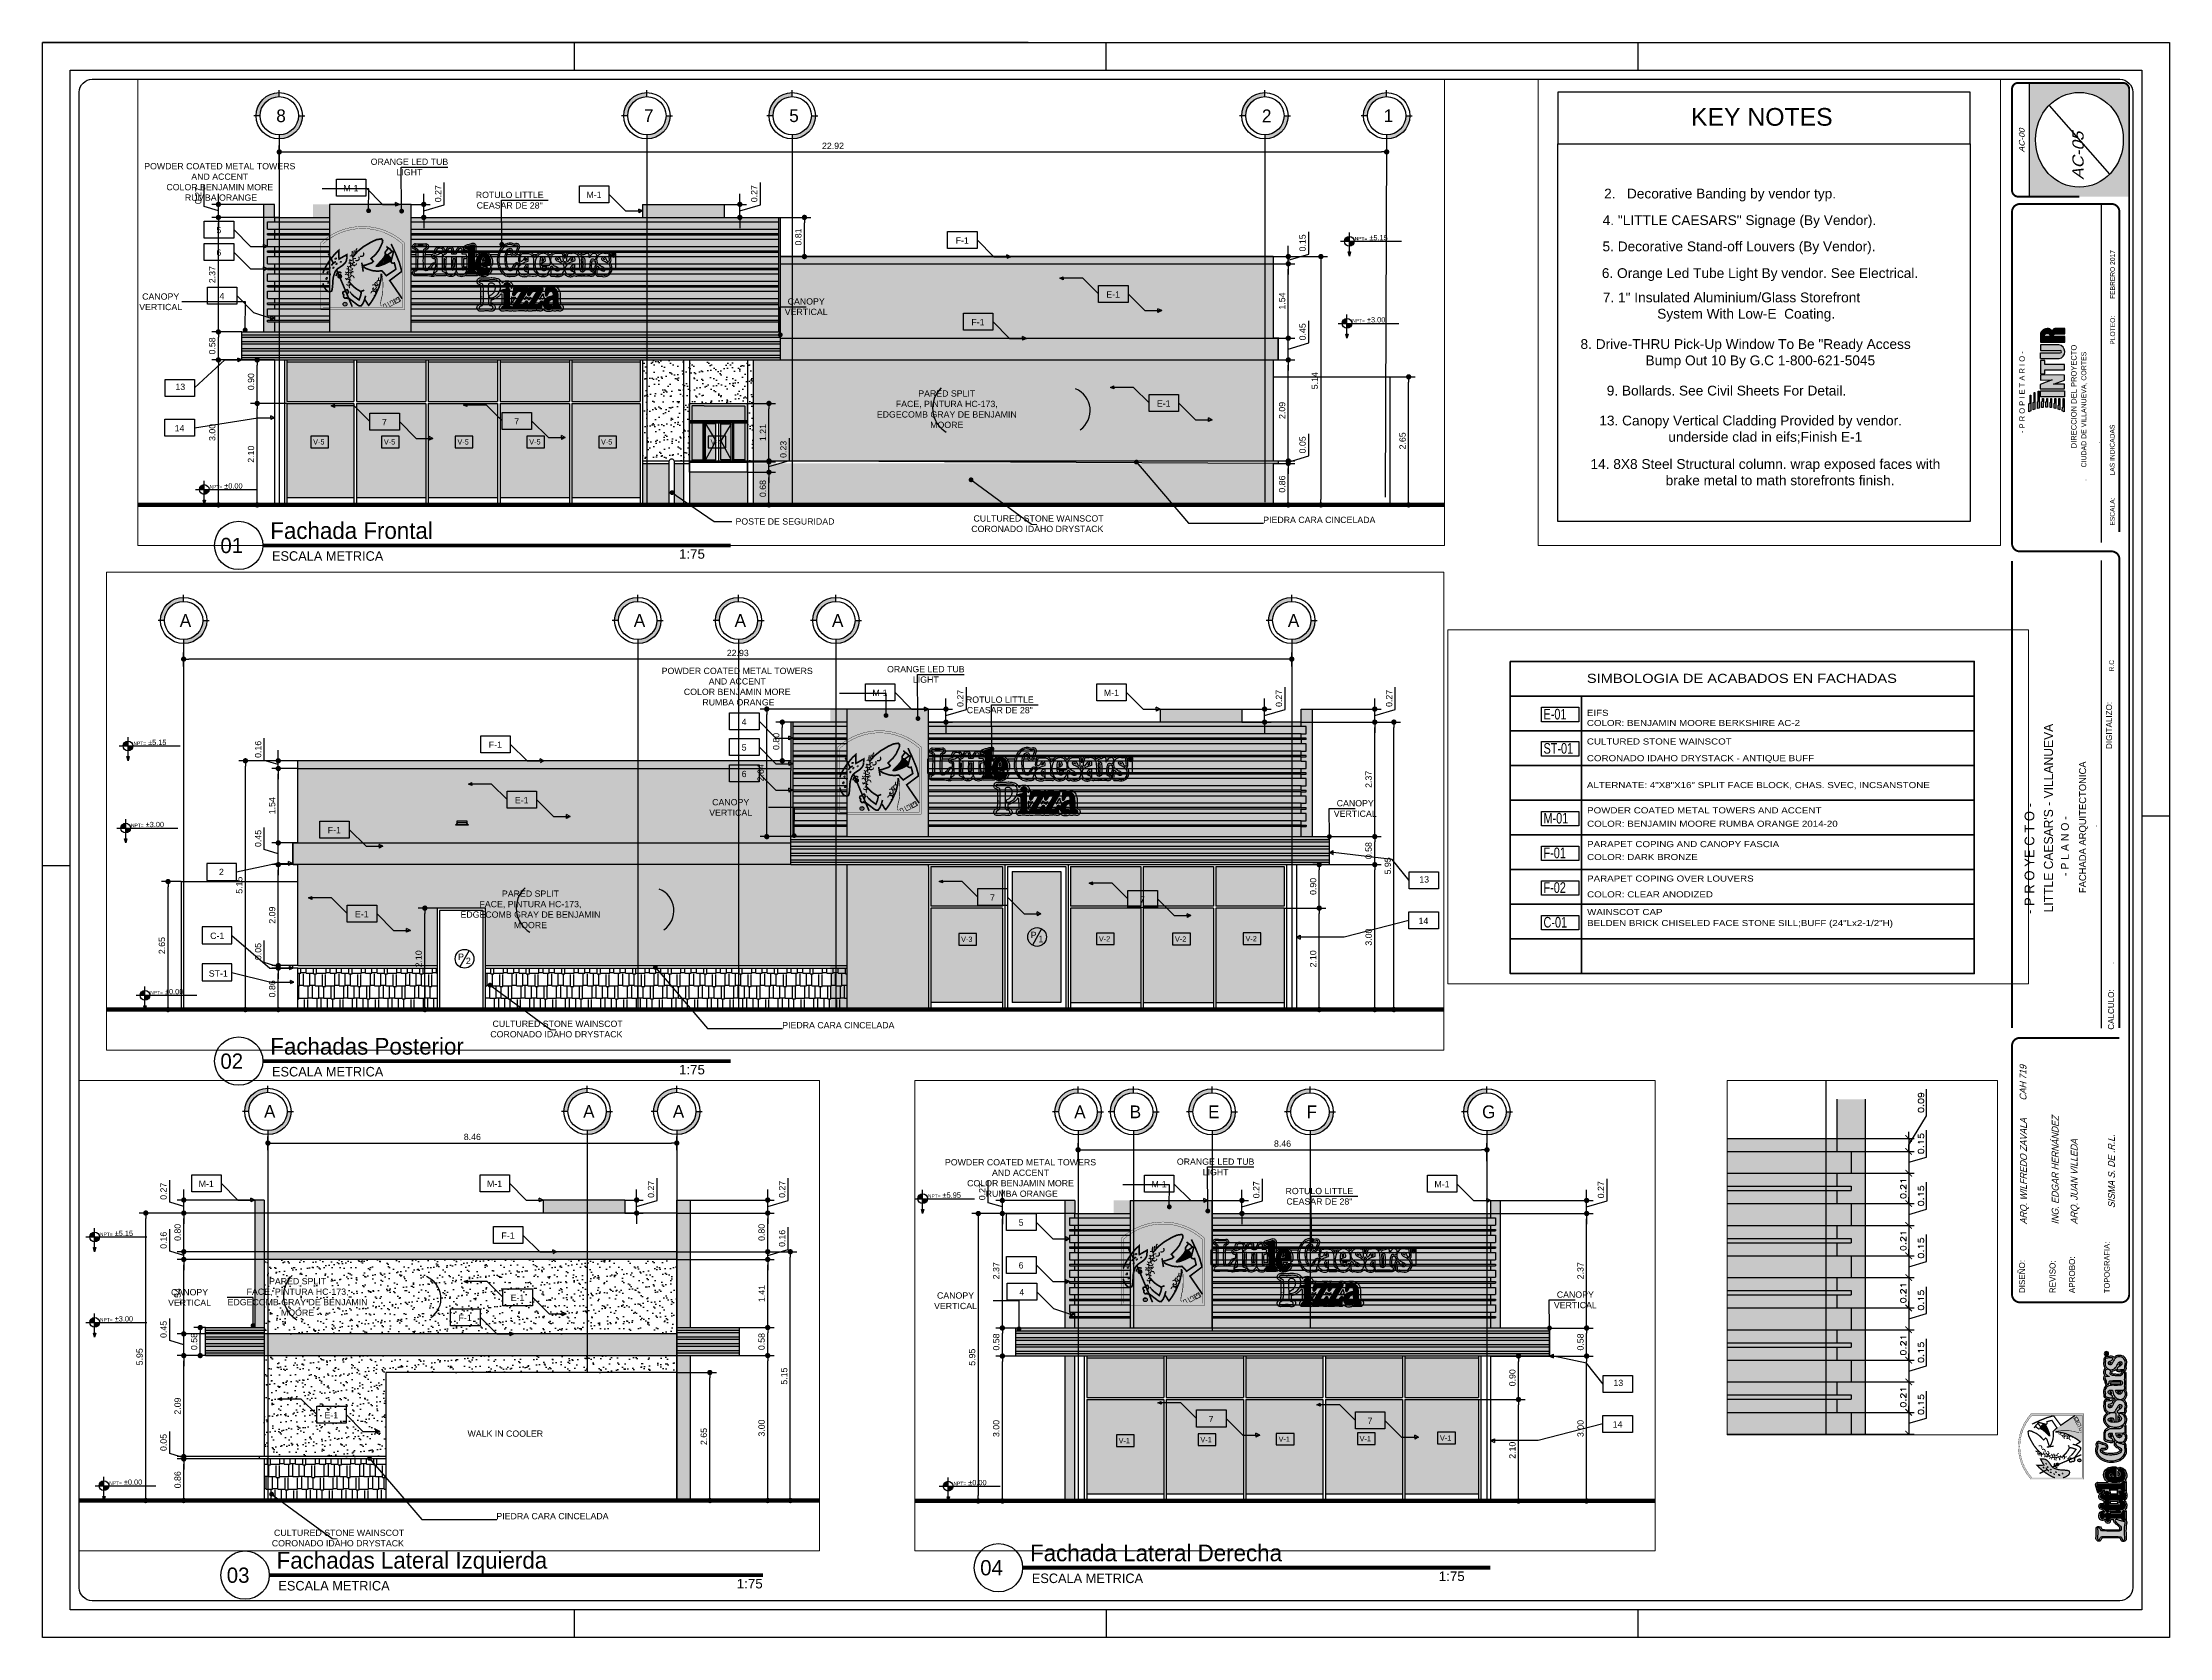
# Paper-space layout 'AC-PLANO DE FACHADAS' of a CAD drawing. Header units: metres. Extents: x 0.013 to 0.6, y 0.011 to 0.451.
# The model-space entities are those that its viewports show. They can reach past a viewport. Long polylines and large blocks are cut down to what shows.
import ezdxf
from ezdxf.enums import TextEntityAlignment as Align

# ---------------------------------------------------------------- set-up
doc = ezdxf.new("R2010")
doc.units = ezdxf.units.M
doc.header["$LTSCALE"] = 0.02
doc.linetypes.add('CENTER2', pattern=[28.575, 19.05, -3.175, 3.175, -3.175])
doc.linetypes.add('HIDDEN', pattern=[0.375, 0.25, -0.125])
for name, color, linetype in [('A - Ejes', 7, 'CENTER2'), ('A - Ventanas', 4, 'Continuous'), ('A-Acabados en Muros', 2, 'Continuous'), ('A-Cotas', 7, 'Continuous'), ('A-Cotas Generales', 2, 'Continuous'), ('A-Paredes', 3, 'Continuous'), ('A-Paredes Externas', 3, 'Continuous'), ('A-Puertas', 7, 'Continuous'), ('DIM', 8, 'Continuous'), ('fachadas', 7, 'Continuous'), ('GRIDTEXT', 1, 'Continuous'), ('HATCH', 8, 'Continuous'), ('hidden', 7, 'HIDDEN'), ('PIZZA', 7, 'Continuous'), ('Q', 8, 'Continuous'), ('WALKING COOLER', 1, 'Continuous')]:
    doc.layers.add(name, color=color, linetype=linetype)
for name, color, linetype, lineweight in [('A-FACIA', 12, 'Continuous', 50), ('A-LINEA DE TIERRA', 14, 'Continuous', 40), ('A-PAREDES FRONTALES', 7, 'Continuous', 30), ('paredes', 5, 'Continuous', 40)]:
    doc.layers.add(name, color=color, linetype=linetype, lineweight=lineweight)
doc.layers.add('VP', color=7, linetype='Continuous', plot=False)
doc.styles.add('Arial', font='arial.ttf', dxfattribs={"height": 0.15})
doc.styles.add('BANKGOTHIC', font='bgothl.ttf', dxfattribs={"height": 0.3})
doc.styles.add('Cotas 25', font='romans.shx', dxfattribs={"width": 1.3, "height": 0.0375})
doc.styles.add('Cotas 50', font='arial.ttf', dxfattribs={"height": 0.09})
doc.styles.add('Cotas 75', font='arial.ttf', dxfattribs={"height": 0.13})
doc.styles.add('SISMA', font='bgothl.ttf', dxfattribs={"height": 0.2})
doc.styles.add('SISMA 2', font='ARIALN.TTF', dxfattribs={"oblique": 15, "height": 0.16})
doc.styles.add('SISMA 4', font='bgothl.ttf', dxfattribs={"oblique": 15, "height": 0.125})
doc.styles.get("Standard").update_dxf_attribs({"font": 'arial.ttf'})
doc.styles.add('style1', font='bgothl.ttf')
doc.styles.add('SWISS', font='swisscl.ttf')
doc.styles.add('TITTEXTL', font='')
doc.styles.get('TITTEXTL').set_extended_font_data('MicrogrammaDBolExt')
doc.dimstyles.new('COTAS 50', dxfattribs={"dimtxt": 0.09, "dimasz": 0.1, "dimexe": 0.09, "dimexo": 0, "dimgap": 0.05, "dimtad": 1, "dimzin": 1, "dimdsep": 46, "dimtxsty": 'Cotas 50', "dimblk": 'ARCHTICK', "dimcen": 0.1, "dimdle": 0.09, "dimclrd": 9, "dimclre": 9, "dimclrt": 256, "dimaunit": 1, "dimadec": 4, "dimazin": 0, "dimtfac": 1, "dimtmove": 0, "dimatfit": 3, "dimfxl": 0, "dimarcsym": 0})
doc.dimstyles.new('Estilo 25', dxfattribs={"dimtxt": 0.0375, "dimasz": 0.045, "dimexe": 0.0375, "dimexo": 0, "dimgap": 0.01875, "dimtad": 1, "dimzin": 1, "dimdsep": 46, "dimtxsty": 'Cotas 25', "dimblk": 'ARCHTICK', "dimcen": 0.135, "dimdle": 0.0375, "dimclrd": 9, "dimclre": 9, "dimclrt": 7, "dimadec": 0, "dimazin": 0, "dimtfac": 1, "dimtmove": 1, "dimatfit": 1, "dimfxl": 0, "dimarcsym": 0})
doc.dimstyles.new('Estilo 75', dxfattribs={"dimtxt": 0.13, "dimasz": 0.11, "dimexe": 0.135, "dimexo": 0, "dimgap": 0.06, "dimtad": 1, "dimzin": 1, "dimdsep": 46, "dimtxsty": 'Cotas 75', "dimblk": 'DOT', "dimcen": 0.135, "dimdle": 0.135, "dimclrd": 9, "dimclre": 9, "dimclrt": 256, "dimadec": 0, "dimazin": 0, "dimtfac": 1, "dimtmove": 1, "dimatfit": 1, "dimfxl": 0, "dimarcsym": 0})

psp = doc.layouts.new('AC-PLANO DE FACHADAS')

# ---------------------------------------------------------------- texts
at = {"layer": 'A-Cotas Generales', "color": 7, "attachment_point": 1, "style": 'style1'}
for s, insert, char_height, width in [('Fachada Frontal', (0.0763, 0.31877), 0.0046069, 0.2485334), ('01', (0.06254, 0.31447), 0.004212, 0.5304007), ('Fachadas Posterior', (0.0763, 0.17646), 0.0046069, 0.2485334), ('02', (0.06254, 0.17216), 0.004212, 0.5304007), ('Fachada Lateral Derecha', (0.28594, 0.03666), 0.0046069, 0.2485334), ('03', (0.0643, 0.03031), 0.004212, 0.5304007), ('Fachadas Lateral Izquierda', (0.07806, 0.03461), 0.0046069, 0.2485334), ('04', (0.27218, 0.03237), 0.004212, 0.5304007)]:
    psp.add_mtext(s, dxfattribs=dict(at, insert=insert, char_height=char_height, width=width))
at = {"layer": 'A-Cotas Generales', "color": 7, "width": 0.0510762, "attachment_point": 1}
for s, insert, char_height in [('1:75', (0.18907, 0.31134), 0.002633), ('{\\fBankGothic Lt BT|b0|i0|c0|p34;ESCALA METRICA}', (0.07678, 0.31077), 0.0026325), ('{\\fBankGothic Lt BT|b0|i0|c0|p34;ESCALA METRICA}', (0.07678, 0.16846), 0.0026325), ('1:75', (0.18907, 0.16903), 0.002633), ('{\\fBankGothic Lt BT|b0|i0|c0|p34;ESCALA METRICA}', (0.07854, 0.02661), 0.0026325), ('1:75', (0.20502, 0.02718), 0.002633), ('{\\fBankGothic Lt BT|b0|i0|c0|p34;ESCALA METRICA}', (0.28642, 0.02866), 0.0026325), ('1:75', (0.39871, 0.02923), 0.002633)]:
    psp.add_mtext(s, dxfattribs=dict(at, insert=insert, char_height=char_height))

msp = doc.modelspace()

# ---------------------------------------------------------------- texts
at = {"layer": 'A-Acabados en Muros', "color": 8, "linetype": 'Continuous', "style": 'SWISS'}
for s, p in [('E-01', (6091.641, 1844.144)), ('ST-01', (6091.641, 1843.412)), ('M-01', (6091.641, 1841.918)), ('F-01', (6091.641, 1841.176)), ('F-02', (6091.641, 1840.434)), ('C-01', (6091.641, 1839.692))]:
    msp.add_text(s, height=0.2268, rotation=0.0003, dxfattribs=at).set_placement(p)
at = {"layer": 'A-Cotas', "linetype": 'Continuous', "char_height": 0.109, "attachment_point": 5, "style": 'Cotas 75'}
for s, insert in [('±5.95', (5992.807, 1795.042)), ('±5.15', (5926.606, 1794.242)), ('±5.15', (5955.705, 1794.242)), ('±5.15', (6043.725, 1794.242)), ('±3.00', (5955.655, 1792.542)), ('±3.00', (6043.675, 1792.542)), ('±3.00', (5926.606, 1792.472)), ('±0.00', (6020.028, 1789.104)), ('±0.00', (5926.796, 1789.092)), ('±0.00', (5956.054, 1789.083)), ('±0.00', (5993.338, 1789.092))]:
    msp.add_mtext(s, dxfattribs=dict(at, insert=insert))
at = {"layer": 'A-Cotas', "ltscale": 10, "char_height": 0.108, "attachment_point": 5, "style": 'Cotas 75'}
for s, insert in [('V-3', (5972.456, 1790.167)), ('V-2', (5975.307, 1790.176)), ('V-2', (5976.882, 1790.171)), ('V-2', (5978.342, 1790.181)), ('V-1', (5999.688, 1789.991)), ('V-1', (6001.365, 1790)), ('V-1', (6003.027, 1790.015)), ('V-5', (6021.795, 1790.015)), ('V-5', (6023.259, 1790.015)), ('V-5', (6024.781, 1790.015)), ('V-5', (6026.267, 1790.015)), ('V-5', (6027.752, 1790.015)), ('V-4', (6030.018, 1790.015)), ('V-1', (5996.378, 1789.961)), ('V-1', (5998.07, 1789.981))]:
    msp.add_mtext(s, dxfattribs=dict(at, insert=insert))
at = {"layer": 'A-Cotas', "ltscale": 10, "char_height": 0.132, "attachment_point": 5, "rotation": 0.0398, "style": 'Cotas 75'}
for insert in [(5973.839, 1790.257), (5961.991, 1789.806)]:
    msp.add_mtext('P', dxfattribs=dict(at, insert=insert))
at = {"layer": 'A-Cotas', "ltscale": 10, "char_height": 0.132, "width": 0.08608, "attachment_point": 5, "rotation": 0.0398, "style": 'Cotas 75'}
for s, insert in [('1', (5973.989, 1790.173)), ('2', (5962.142, 1789.722))]:
    msp.add_mtext(s, dxfattribs=dict(at, insert=insert))
at = {"layer": 'A-Cotas Generales', "color": 7, "linetype": 'Continuous', "style": 'Arial', "width": 1.15}
for s, height, p in [('SIMBOLOGIA DE ACABADOS EN FACHADAS', 0.195, (6092.569, 1844.926)), ('EIFS', 0.13, (6092.569, 1844.22)), ('COLOR: BENJAMIN MOORE BERKSHIRE AC-2', 0.13, (6092.569, 1844.004)), ('CULTURED STONE WAINSCOT', 0.13, (6092.569, 1843.608)), ('CORONADO IDAHO DRYSTACK - ANTIQUE BUFF', 0.13, (6092.569, 1843.251)), ('ALTERNATE: 4"X8"X16" SPLIT FACE BLOCK, CHAS. SVEC, INCSANSTONE', 0.13, (6092.569, 1842.675)), ('POWDER COATED METAL TOWERS AND ACCENT', 0.13, (6092.574, 1842.134)), ('COLOR: BENJAMIN MOORE RUMBA ORANGE 2014-20', 0.13, (6092.574, 1841.848)), ('PARAPET COPING AND CANOPY FASCIA', 0.13, (6092.574, 1841.412)), ('COLOR: DARK BRONZE', 0.13, (6092.574, 1841.135)), ('PARAPET COPING OVER LOUVERS', 0.13, (6092.574, 1840.675)), ('COLOR: CLEAR ANODIZED', 0.13, (6092.574, 1840.337)), ('WAINSCOT CAP', 0.13, (6092.574, 1839.959)), ('BELDEN BRICK CHISELED FACE STONE SILL;BUFF (24"Lx2-1/2"H)', 0.13, (6092.574, 1839.723))]:
    msp.add_text(s, height=height, dxfattribs=at).set_placement(p)
at = {"layer": 'A-Cotas Generales', "color": 7, "style": 'Arial'}
msp.add_text('POSTE DE SEGURIDAD', height=0.13, dxfattribs=at).set_placement((6030.418, 1788.304))
at = {"layer": 'A-Cotas Generales', "color": 7, "linetype": 'Continuous', "attachment_point": 5, "style": 'Arial'}
for s, insert, char_height in [('KEY NOTES', (6094.275, 1856.846), 0.2352), ('\\pi-0.11705,l0.24705,t0.24705;2.^I  Decorative Banding by vendor typ.', (6093.656, 1855.81), 0.13), ('POWDER COATED METAL TOWERS\\PAND ACCENT \\PCOLOR BENJAMIN MORE\\P RUMBA ORANGE', (5967.706, 1795.396), 0.13), ('ORANGE LED TUB\\PLIGHT', (5971.609, 1795.649), 0.13), ('POWDER COATED METAL TOWERS\\PAND ACCENT \\PCOLOR BENJAMIN MORE\\P RUMBA ORANGE', (5994.23, 1795.396), 0.13), ('ORANGE LED TUB\\PLIGHT', (5998.267, 1795.626), 0.13), ('POWDER COATED METAL TOWERS\\PAND ACCENT \\PCOLOR BENJAMIN MORE\\P RUMBA ORANGE', (6019.746, 1795.396), 0.13), ('ORANGE LED TUB\\PLIGHT', (6023.671, 1795.705), 0.13), ('M-1', (5928.31, 1795.268), 0.13), ('M-1', (5934.277, 1795.268), 0.13), ('M-1', (5970.66, 1795.268), 0.13), ('M-1', (5975.45, 1795.268), 0.13), ('M-1', (5997.098, 1795.268), 0.13), ('M-1', (6002.952, 1795.268), 0.13), ('M-1', (6022.46, 1795.268), 0.13), ('ROTULO LITTLE\\PCEASAR DE 28"', (5973.14, 1795.018), 0.13), ('ROTULO LITTLE\\PCEASAR DE 28"', (6000.415, 1795.018), 0.13), ('ROTULO LITTLE\\PCEASAR DE 28"', (6025.745, 1795.018), 0.13), ('M-1', (6027.49, 1795.131), 0.13), ('4', (5967.849, 1794.668), 0.13), ('5', (5994.242, 1794.473), 0.13), ('5', (6019.726, 1794.398), 0.13), ('F-1', (5934.555, 1794.195), 0.13), ('F-1', (5962.701, 1794.195), 0.13), ('5', (5967.849, 1794.137), 0.13), ('F-1', (6035.11, 1794.185), 0.13), ('6', (6019.726, 1793.933), 0.13), ('6', (5967.849, 1793.588), 0.13), ('6', (5994.242, 1793.588), 0.13), ('PARED SPLIT\\PFACE, PINTURA HC-173,\\PEDGECOMB GRAY DE BENJAMIN\\PMOORE', (5930.2, 1792.925), 0.13), ('E-1', (6038.233, 1793.068), 0.13), ('CANOPY\\PVERTICAL', (5927.965, 1792.915), 0.13), ('E-1', (5934.752, 1792.909), 0.13), ('E-1', (5963.246, 1793.046), 0.13), ('CANOPY\\PVERTICAL', (5967.571, 1792.895), 0.13), ('CANOPY\\PVERTICAL', (5980.495, 1792.874), 0.13), ('CANOPY\\PVERTICAL', (5992.885, 1792.855), 0.13), ('4', (5994.256, 1793.033), 0.13), ('CANOPY\\PVERTICAL', (6005.711, 1792.874), 0.13), ('CANOPY\\PVERTICAL', (6018.523, 1792.915), 0.13), ('4', (6019.79, 1793.033), 0.13), ('CANOPY\\PVERTICAL', (6031.881, 1792.814), 0.13), ('F-1', (5933.668, 1792.495), 0.13), ('F-1', (6035.435, 1792.495), 0.13), ('F-1', (5959.369, 1792.428), 0.13), ('2', (5957.032, 1791.561), 0.13), ('13', (5981.922, 1791.406, -2.948), 0.13), ('13', (6006.601, 1791.155, -2.948), 0.13), ('13', (6018.929, 1791.155, -2.948), 0.13), ('PARED SPLIT\\PFACE, PINTURA HC-173,\\PEDGECOMB GRAY DE BENJAMIN\\PMOORE', (5963.427, 1790.786), 0.13), ('7', (5972.987, 1791.03), 0.13), ('PARED SPLIT\\PFACE, PINTURA HC-173,\\PEDGECOMB GRAY DE BENJAMIN\\PMOORE', (6034.79, 1790.692), 0.13), ('7', (5976.092, 1790.993), 0.13), ('E-1', (6039.279, 1790.811), 0.13), ('E-1', (5959.937, 1790.688), 0.13), ('E-1', (5930.898, 1790.479), 0.13), ('14', (5981.906, 1790.548), 0.13), ('7', (6023.153, 1790.425), 0.13), ('7', (6025.89, 1790.441), 0.13), ('7', (5998.175, 1790.409), 0.13), ('7', (6001.462, 1790.37), 0.13), ('14', (6006.585, 1790.297), 0.13), ('14', (6018.913, 1790.297), 0.13), ('C-1', (5956.946, 1790.239), 0.13), ('WALK IN COOLER', (5934.499, 1790.096), 0.13), ('ST-1', (5956.967, 1789.459), 0.13), ('PIEDRA CARA CINCELADA', (5935.475, 1788.388), 0.13), ('^ICULTURED STONE WAINSCOT\\PCORONADO IDAHO DRYSTACK', (5963.964, 1788.309), 0.13), ('PIEDRA CARA CINCELADA', (5969.798, 1788.388), 0.13), ('^ICULTURED STONE WAINSCOT\\PCORONADO IDAHO DRYSTACK', (6036.664, 1788.322), 0.13), ('PIEDRA CARA CINCELADA', (6042.499, 1788.401), 0.13), ('^ICULTURED STONE WAINSCOT\\PCORONADO IDAHO DRYSTACK', (5931.034, 1787.935), 0.13)]:
    msp.add_mtext(s, dxfattribs=dict(at, insert=insert, char_height=char_height))
at = {"layer": 'A-Cotas Generales', "color": 7, "linetype": 'Continuous', "char_height": 0.13, "attachment_point": 5, "style": 'Arial'}
for s, insert, width in [('\\pi-0.39,l0.52,t0.52;4.^I"LITTLE CAESARS" Signage (By Vendor).', (6093.913, 1855.457), 4.04824), ('\\pi-0.39,l0.52,t0.52;5.^IDecorative Stand-off Louvers (By Vendor).', (6093.907, 1855.109), 4.04845), ('\\pi-0.39,l0.65,t0.65;6.^IOrange Led Tube Light By vendor. See Electrical.', (6094.121, 1854.754), 4.8216), ('\\pi-0.39,l0.52,t0.52;7.^I1" Insulated Aluminium/Glass Storefront System With Low-E  Coating.', (6093.807, 1854.323), 3.80077), ('\\pi-0.39,l0.65,t0.65;8.^IDrive-THRU Pick-Up Window To Be "Ready Access Bump Out 10 By G.C 1-800-621-5045', (6093.93, 1853.704), 4.8216), ('\\pi-0.39,l0.78,t0.78;9.^IBollards. See Civil Sheets For Detail.', (6093.611, 1853.213), 4.8216), ('\\pi-0.39,l0.52,t0.52;13.^ICanopy Vertical Cladding Provided by vendor. underside clad in eifs;Finish E-1', (6094.061, 1852.696), 4.8216), ('\\pi-0.39,l0.52,t0.52;14.^I8X8 Steel Structural column. wrap exposed faces with brake metal to math storefronts finish.', (6094.257, 1852.13), 4.8216)]:
    msp.add_mtext(s, dxfattribs=dict(at, insert=insert, width=width))

# ---------------------------------------------------------------- blocks, each defined once
blk = doc.blocks.new('LOGO')
at = {"linetype": 'Continuous'}
h = blk.add_hatch(color=184, dxfattribs=at)
h.paths.add_polyline_path([(-14.86, 11.24), (-18.32, 11.24), (-17.92, 10.41), (-11.12, 10.41), (-11.12, 10.72), (-14.47, 10.72)])
h.paths.add_polyline_path([(-14.31, 9.36), (-17.45, 9.35), (-17.2, 8.66), (-10, 8.66), (-10, 9.03), (-14.07, 9.03)])
h.paths.add_polyline_path([(-14.04, 7.57), (-16.88, 7.56), (-16.7, 6.8), (-9.3, 6.81), (-9.3, 7.21), (-13.83, 7.21)])
h.paths.add_polyline_path([(-12.57, 5.37), (-13.73, 5.37), (-13.95, 5.73), (-16.52, 5.72), (-16.44, 5.01), (-12.57, 4.98)])
h.paths.add_polyline_path([(-14.03, 3.89), (-16.39, 3.88), (-16.39, 3.16), (-12.56, 3.16), (-12.57, 3.48), (-13.86, 3.49)])
h.paths.add_polyline_path([(-14.3, 2.07), (-16.46, 2.07), (-16.54, 1.35), (-12.51, 1.36), (-12.53, 1.73), (-14.08, 1.75)])
h.paths.add_polyline_path([(-14.75, 0.28), (-16.73, 0.31), (-16.9, -0.41), (-12.56, -0.44), (-12.56, -0.08), (-14.62, -0.05)])
h.paths.add_polyline_path([(-15.52, -1.8), (-15.6, -1.46), (-17.21, -1.45), (-17.49, -2.22), (-12.6, -2.26), (-12.6, -1.84)])
h.paths.add_polyline_path([(-12.6, -3.71), (-16.29, -3.63), (-16.28, -3.34), (-17.94, -3.27), (-18.39, -4.15), (-12.59, -4.11)])
h.paths.add_polyline_path([(-9.2, 6.24), (-11.89, 6.24), (-11.89, -4.25), (-9.2, -4.25)])
h.paths.add_polyline_path([(-2.25, 6.24), (-4.5, 6.24), (-4.37, 1.11), (-6.4, 6.29), (-8.34, 6.3), (-8.34, -4.26), (-6.25, -4.26), (-6.25, 0.61), (-4.62, -4.26), (-2.37, -4.26)])
h.paths.add_polyline_path([(2.34, 4.27), (4.05, 4.27), (4.05, 6.24), (-1.79, 6.24), (-1.79, 4.27), (0, 4.27), (0, -4.27), (2.34, -4.27)])
h.paths.add_polyline_path([(7.34, 6.24), (4.85, 6.24), (4.85, -1.89, 0.822911), (10.92, -1.85), (10.92, 6.26), (8.39, 6.26), (8.39, -2.36, -1), (7.34, -2.36)])
h = blk.add_hatch(color=184, dxfattribs=at)
h.paths.add_polyline_path([(15.99, 6.18), (12.04, 6.27), (12.04, -4.37), (14.55, -4.37), (14.55, 0.57, -0.456583), (15.61, -0.26), (15.61, -4.37), (17.96, -4.37), (17.96, -0.1, 0.356863), (16.73, 1.03, -0.883741), (16.69, 1.4, 0.265944), (17.8, 2.14, 0.413156)])
h.paths.add_polyline_path([(15.76, 3.57), (15.76, 3.03, -0.414214), (14.76, 2.03), (14.52, 2.03), (14.52, 4.57), (14.76, 4.57, -0.414214)], flags=16)
at = {"color": 184, "linetype": 'Continuous'}
blk.add_lwpolyline([(-18.32, 11.24), (-14.86, 11.24), (-14.47, 10.72), (-11.12, 10.72), (-11.12, 10.41), (-17.92, 10.41), (-18.32, 11.24)], dxfattribs=at)
for points in [[(-17.45, 9.35), (-14.31, 9.36), (-14.07, 9.03), (-10, 9.03), (-10, 8.66), (-17.2, 8.66)], [(-16.73, 0.31), (-14.75, 0.28), (-14.62, -0.05), (-12.56, -0.08), (-12.56, -0.44), (-16.9, -0.41)], [(-16.88, 7.56), (-14.04, 7.57), (-13.83, 7.21), (-9.3, 7.21), (-9.3, 6.81), (-16.7, 6.8)], [(-16.46, 2.07), (-14.3, 2.07), (-14.08, 1.75), (-12.53, 1.73), (-12.51, 1.36), (-16.54, 1.35)], [(-16.52, 5.72), (-13.95, 5.73), (-13.73, 5.37), (-12.57, 5.37), (-12.57, 4.98), (-16.44, 5.01)], [(-16.39, 3.88), (-14.03, 3.89), (-13.86, 3.49), (-12.57, 3.48), (-12.56, 3.16), (-16.39, 3.16)], [(-11.89, 6.24), (-9.2, 6.24), (-9.2, -4.25), (-11.89, -4.25)], [(-8.34, 6.3), (-8.34, -4.26), (-6.25, -4.26), (-6.25, 0.61), (-4.62, -4.26), (-2.37, -4.26), (-2.25, 6.24), (-4.5, 6.24), (-4.37, 1.11), (-6.4, 6.29)], [(-1.79, 6.24), (-1.79, 4.27), (0, 4.27), (0, -4.27), (2.34, -4.27), (2.34, 4.27), (4.05, 4.27), (4.05, 6.24)], [(-17.94, -3.27), (-16.28, -3.34), (-16.29, -3.63), (-12.6, -3.71), (-12.59, -4.11), (-18.39, -4.15)], [(-17.21, -1.45), (-15.6, -1.46), (-15.52, -1.8), (-12.6, -1.84), (-12.6, -2.26), (-17.49, -2.22)]]:
    blk.add_lwpolyline(points, close=True, dxfattribs=at)
for points in [[(4.85, 6.24), (4.85, -1.89, 0.822911), (10.92, -1.85), (10.92, 6.26), (8.39, 6.26), (8.39, -2.36, -1)], [(4.85, 6.24), (7.34, 6.24), (7.34, -2.36, 1), (8.39, -2.36)], [(12.04, 6.27), (12.04, -4.37), (14.55, -4.37), (14.55, 0.57, -0.456583), (15.61, -0.26), (15.61, -4.37), (17.96, -4.37), (17.96, -0.1, 0.356863), (16.73, 1.03, -0.883741), (16.69, 1.4, 0.265944), (17.8, 2.14, 0.413156), (15.99, 6.18), (12.04, 6.27)]]:
    blk.add_lwpolyline(points, format="xyb", dxfattribs=at)
blk.add_lwpolyline([(14.52, 4.57), (14.76, 4.57, -0.414214), (15.76, 3.57), (15.76, 3.03, -0.414214), (14.76, 2.03), (14.52, 2.03)], format="xyb", close=True, dxfattribs=at)
blk = doc.blocks.new('FORMATO')
h = blk.add_hatch(color=8)
h.set_gradient(color1=(128, 128, 128), rotation=90, one_color=1, tint=1, name='CYLINDER')
edge = h.paths.add_edge_path()
edge.add_line((569.52, 445.62), (569.52, 413.01))
edge.add_line((569.52, 413.01), (598.05, 413.01))
edge.add_line((598.05, 413.01), (598.05, 443.8))
edge.add_ellipse((596.37, 443.8), major_axis=(0, 1.81), ratio=0.926531, start_angle=270, end_angle=360)
edge.add_line((596.37, 445.62), (569.52, 445.62))
edge = h.paths.add_edge_path(flags=16)
edge.add_ellipse((583.78, 429.31), major_axis=(0, 13.59), ratio=0.926531, start_angle=90, end_angle=270, ccw=False)
edge.add_ellipse((583.78, 429.31), major_axis=(0, -13.59), ratio=0.926531, start_angle=90, end_angle=270, ccw=False)
h = blk.add_hatch(color=256)
h.paths.add_polyline_path([(592.04, 80.53, -0.049799), (591.46, 80.5, 0.190442), (590.95, 80.2, 0.168), (590.79, 79.84, 0.099451), (590.81, 79.42, -0.187718), (590.82, 79.26, 0.020512), (590.72, 78.65, 0.083911), (590.77, 77.99, 0.105231), (590.98, 77.44, 0.090939), (591.23, 77.09, 0.143679), (590.83, 76.6, 0.131146), (590.73, 75.88, 0.139365), (590.91, 75.36, 0.070698), (591.11, 75.08, 0.163413), (590.79, 74.78, 0.200009), (590.74, 74.13, 0.046291), (590.94, 73.64, -0.094666), (591.08, 73.17, 0.082249), (591.23, 72.64, 0.134449), (591.58, 72.24, 0.11892), (591.08, 71.77, 0.106455), (590.75, 71.04, 0.089523), (590.71, 70.41, 0.072479), (590.81, 69.86, 0.026214), (590.79, 69.32, 0.204148), (590.97, 68.82, 0.199435), (591.39, 68.56, 0.038411), (591.91, 68.41, 0.010376), (592.51, 68.27, -0.020244), (591.76, 68.2, 0.072976), (591.21, 68.08, 0.205899), (590.86, 67.74, 0.133853), (590.79, 67.21, -0.1545), (590.77, 66.94, 0.012231), (590.73, 66.45, 0.051183), (590.76, 65.75, 0.08708), (591.01, 65.04, 0.083498), (591.35, 64.61, 0.065351), (591.72, 64.34, 0.117464), (591.03, 63.63, 0.123691), (590.71, 62.68, 0.144704), (590.92, 61.61, 0.085103), (591.41, 60.86, 0.071127), (591.91, 60.44, 0.072136), (592.35, 60.21, 0.114395), (591.45, 59.79, 0.217878), (590.77, 58.64, 0.059958), (590.77, 57.71, -0.018667), (590.81, 56.74, 0.266015), (591.52, 56.13, 0.033808), (591.93, 56.05, 0.047802), (592.56, 55.89, 0.140984), (593.13, 55.9, 0.25181), (593.66, 56.32), (593.69, 56.32), (593.92, 56.05, 0.123841), (593.84, 55.95, 0.260934), (593.78, 55.16, 0.141374), (594.78, 54.31, -0.098512), (595.38, 53.85, -0.429516), (595.31, 53.38, -0.083186), (594.88, 53.08, -0.077054), (594.17, 52.86, 0.001017), (593.48, 52.74, -0.037226), (592.42, 52.72, -0.065214), (591.57, 52.8, -0.12162), (590.49, 53.25, -0.260561), (590.2, 53.67, -0.412875), (590.42, 53.82, 0.050229), (591.47, 53.87, 0.599407), (591.58, 55.36, 0.05717), (590.52, 55.73, 0.01961), (589.94, 56.02, 0.232168), (588.97, 56.07, 0.22987), (588.64, 55.81, 0.113844), (588.54, 55.35, 0.126465), (588.58, 55.04, -0.277088), (588.59, 54.5, 0.139687), (588.41, 53.42, 0.16785), (589.23, 51.68, 0.167211), (591.75, 50.34, 0.17094), (595.33, 50.76, 0.177345), (597.12, 52.49, 0.160087), (597.27, 54.1, -0.158516), (597.22, 54.57, 0.088247), (597.18, 55.2, 0.216254), (596.71, 55.67, -0.147904), (596.54, 55.73, 0.169005), (597.24, 56.65, 0.122773), (597.37, 57.61, 0.196471), (597.05, 58.43, 0.08252), (597.18, 58.69, 0.024508), (597.19, 60.34, 0.217289), (597.2, 60.61, 0.110883), (596.91, 61.01, 0.092742), (597.22, 61.59, 0.093156), (597.36, 62.25, 0.104592), (597.29, 63, 0.11462), (597.01, 63.62, 0.08615), (596.62, 64.1, 0.204882), (597.14, 64.48, 0.192411), (597.26, 64.83, 0.128294), (597.21, 65.08, -0.088931), (597.23, 65.53, 0.058552), (597.36, 66.09, 0.086428), (597.33, 66.85, 0.078343), (597.13, 67.44, 0.0229), (596.88, 67.85, 0.082735), (596.55, 68.13, 0.069858), (596.96, 68.51, 0.066127), (597.22, 68.96, 0.088795), (597.38, 69.48, 0.065184), (597.4, 69.86, 0.059997), (597.3, 70.28, 0.084951), (597.18, 70.56, 0.025448), (597.04, 70.79, 0.137939), (597.22, 71.2, 0.014526), (597.2, 71.78, -0.037667), (597.17, 72.4, -0.074819), (597.2, 72.59, 0.056257), (597.2, 72.95, -0.604133), (597.19, 73.05, 0.041418), (597.18, 73.64, -0.03572), (597.18, 74.27, 0.051095), (597.2, 74.71, -0.062902), (597.22, 75, 0.054535), (597.22, 75.59, 0.173232), (596.99, 76.08, 0.211602), (596.58, 76.3, 0.231375), (596.03, 76.2, 0.149865), (595.76, 75.89, 0.082339), (595.66, 75.66, 0.057862), (595.6, 75.49, -0.207995), (595.52, 75.43, -0.059986), (594.84, 75.4, -0.022011), (593.57, 75.5, -0.0897), (593.03, 75.68, 0.179979), (593.17, 76.37, 0.180651), (594.22, 76.82, 0.238105), (594.68, 76.3, 0.124196), (595.33, 76.28, 0.036412), (595.76, 76.39, -0.024386), (596.12, 76.4, 0.01415), (596.5, 76.38, 0.235652), (597.11, 76.73, 0.175099), (597.26, 77.08, 0.126184), (597.22, 77.39, -0.088344), (597.23, 77.82, -0.027389), (597.33, 78.37, 0.088633), (597.36, 79.09, 0.08455), (597.11, 79.8, 0.125066), (596.57, 80.42, 0.091832), (595.98, 80.74, 0.093301), (595.04, 80.87, 0.126413), (594.35, 80.73, 0.101005), (593.71, 80.24, 0.186128), (593.35, 80.55, 0.125347), (592.64, 80.6, 0.053509)])
h.paths.add_polyline_path([(593.1, 59.9, -0.009595), (594.72, 59.89, 0.017515), (595.5, 59.92, 0.132096), (595.79, 60.05, 0.124802), (596.19, 60.53, -0.221696), (596.36, 60.71, -0.182101), (596.65, 60.67, -0.070593), (596.8, 60.49, 0.09879), (596.77, 60.33, -0.023697), (596.76, 58.77, -0.252783), (596.37, 58.53), (594.12, 58.51, 0.1766), (594.41, 57.79, 0.075974), (594.72, 57.52, 0.090104), (594.92, 57.42, 0.05069), (595.21, 57.36, 0.086386), (595.54, 57.39, 0.286937), (595.91, 57.7, 0.105497), (596.01, 58.06, -0.57402), (596.64, 58.27, -0.207042), (596.95, 57.6, -0.129345), (596.85, 56.79, -0.247808), (595.92, 55.89, -0.072181), (595.24, 55.88, -0.143791), (594.61, 56.06, -0.116897), (594.1, 56.5, -0.065853), (593.74, 57.02, -0.084338), (593.23, 58.5, 0.090794), (592.37, 58.43, 0.299508), (592.06, 58.02, 0.225925), (592.25, 57.58, 0.107804), (592.77, 57.21, -0.042152), (593.05, 57.03, -0.114359), (593.3, 56.74, -0.479981), (593.03, 56.3, -0.069589), (592.65, 56.3, -0.054328), (592.03, 56.46, -0.039539), (591.61, 56.53, -0.240395), (591.23, 56.82, 0.017314), (591.18, 57.75, -0.060764), (591.19, 58.59, -0.221361), (591.7, 59.46, -0.13426)], flags=16)
h.paths.add_polyline_path([(592.48, 60.6, -0.074983), (592.14, 60.78, -0.073506), (591.71, 61.14, -0.087071), (591.29, 61.78, -0.147708), (591.12, 62.64, -0.125201), (591.38, 63.41, -0.118349), (591.95, 63.98, -0.115937), (593.31, 64.39, -0.0403), (593.85, 64.4, -0.032973), (594.17, 64.34, -0.303575), (594.36, 63.92, 0.001882), (594.36, 63.49), (594.34, 62.25, -0.037677), (594.32, 62.02, -0.123421), (594.22, 61.91, -0.314501), (593.97, 61.85, -0.248344), (593.76, 62.01, -0.075484), (593.64, 62.31, -0.010858), (593.58, 62.6, 0.27136), (593.2, 62.99, 0.192574), (592.2, 62.75, 0.526107), (592.28, 61.96, 0.128813), (592.88, 61.73, 0.050148), (593.94, 61.67, 0.062373), (594.62, 61.73, 0.067231), (595, 61.83, 0.082089), (595.42, 62.03, 0.126714), (595.8, 62.47, 0.281259), (595.65, 63.23, 0.065594), (595.33, 63.54, -0.08373), (595.14, 63.73, -0.233703), (595.1, 63.99, -0.286551), (595.3, 64.19, -0.138977), (595.62, 64.22, -0.049618), (595.81, 64.15, -0.07283), (596.34, 63.79, -0.091354), (596.66, 63.39, -0.078073), (596.88, 62.9, -0.112174), (596.94, 62.28, -0.100113), (596.83, 61.73, -0.242191), (595.32, 60.48, -0.058008), (594.22, 60.29, -0.104936)], flags=16)
h.paths.add_polyline_path([(592.52, 62.31, -0.502355), (592.5, 62.41, -0.164088), (593.1, 62.57, -0.15386), (593.17, 62.45, -0.038777), (593.25, 62.12, -0.153025)], flags=16)
h.paths.add_polyline_path([(592.9, 58.09, 0.0309), (593.05, 57.55, -0.099269), (592.53, 57.88, -0.22924), (592.47, 58, -0.282356), (592.51, 58.04, -0.117456)], flags=16)
h.paths.add_polyline_path([(594.76, 62.24), (594.78, 63.49, 0.077897), (595.04, 63.22, -0.010547), (595.33, 62.95, -0.257126), (595.39, 62.64, -0.118951), (595.16, 62.38, -0.093231), (594.82, 62.22, -0.6836)], flags=16)
h.paths.add_polyline_path([(594.73, 58.09), (595.57, 58.08, -0.132547), (595.54, 57.88, -0.204519), (595.43, 57.79, -0.085915), (595.25, 57.78, -0.052096), (595.03, 57.82, -0.111197), (594.96, 57.86, -0.081937), (594.72, 58.06, -0.695846)], flags=16)
h.paths.add_polyline_path([(592.68, 64.46, -0.081609), (591.93, 64.7, -0.066512), (591.63, 64.92, -0.085021), (591.38, 65.24, -0.086667), (591.17, 65.81, -0.051118), (591.15, 66.43, -0.011077), (591.18, 66.86, 0.12525), (591.2, 67.28, -0.127722), (591.25, 67.58, -0.212741), (591.36, 67.69, -0.071743), (591.78, 67.78, 0.043502), (592.47, 67.82, -0.010889), (592.89, 67.88, -0.281691), (593.29, 67.77, -0.426859), (593.15, 67.21, -0.028915), (592.63, 67, 0.198785), (592.15, 66.58, 0.22601), (592.1, 66.11, 0.222375), (592.39, 65.83, 0.205438), (592.88, 65.88, 0.056902), (592.94, 65.92, 0.03913), (593, 65.98, 0.103592), (593.35, 66.56, -0.036646), (593.59, 67.04, -0.081731), (594.06, 67.72, -0.040106), (594.26, 67.88, -0.161985), (595.12, 68.14, -0.172206), (596.33, 67.77, -0.077459), (596.55, 67.59, -0.021308), (596.77, 67.25, -0.078708), (596.92, 66.77, -0.088785), (596.94, 66.14, -0.062021), (596.83, 65.65, 0.107162), (596.82, 64.93, -0.308609), (596.84, 64.83, -0.352971), (596.81, 64.73, -0.231207), (596.53, 64.51, -0.027812), (596.04, 64.5, 0.053106), (595.56, 64.48, -0.09892), (595.31, 64.39, -0.090262), (594.86, 64.4, -0.33587), (594.65, 64.59, -0.159695), (594.67, 64.89, -0.159388), (594.79, 64.99, -0.050935), (595.21, 65.31, 0.047158), (595.57, 65.58, 0.249983), (595.91, 66.39, 0.71303), (595.07, 66.56, 0.09283), (594.59, 65.73, -0.06935), (594.26, 65.17, -0.095173), (593.91, 64.78, -0.085894), (593.39, 64.52, -0.124517)], flags=16)
h.paths.add_polyline_path([(594.59, 55.88, -0.019847), (594.78, 55.85, -0.079104), (595.12, 55.73, 0.012295), (595.68, 55.54, 0.009229), (596.6, 55.27, -0.176329), (596.78, 55.07, -0.079584), (596.81, 54.64, 0.143033), (596.87, 53.98, -0.155303), (596.74, 52.66, -0.177315), (595.16, 51.14, -0.172013), (591.82, 50.75, -0.168373), (589.53, 51.97, -0.168544), (588.83, 53.47, -0.137467), (588.96, 54.31, 0.257985), (588.96, 55.22, -0.125993), (588.96, 55.33, -0.123901), (589.02, 55.63, -0.33786), (589.09, 55.66, -0.259901), (589.76, 55.64, -0.022166), (590.37, 55.34, -0.058756), (591.38, 55, -0.54653), (591.34, 54.28, -0.046107), (590.46, 54.24, 0.427375), (589.79, 53.68, 0.262028), (590.26, 52.89, 0.117489), (591.49, 52.39, 0.063013), (592.42, 52.3, 0.037145), (593.54, 52.33, -0.001032), (594.24, 52.45, 0.077809), (595.07, 52.71, 0.077233), (595.57, 53.06, 0.419744), (595.7, 54.12, 0.100656), (594.95, 54.68, -0.137219), (594.15, 55.36, -0.242387), (594.19, 55.72, 0.009803), (594.2, 55.74, -0.294179)], flags=16)
h.paths.add_polyline_path([(592.57, 66.23, -0.290407), (592.52, 66.28, -0.175932), (592.53, 66.36, -0.155552), (592.89, 66.62, -0.093749), (592.68, 66.25, -0.245751)], flags=16)
h.paths.add_polyline_path([(595.07, 65.74, -0.097589), (595.41, 66.3, -1.03991), (595.5, 66.25, -0.209096)], flags=16)
h.paths.add_polyline_path([(593.65, 67.97, 0.19106), (593.32, 68.26, -1.091815), (593.31, 68.31, 0.164829), (593.66, 68.66, -1.003224), (593.72, 68.66, 0.038223), (594.08, 68.32, -0.920466), (594.07, 68.26, 0.054779), (593.73, 67.98, -0.680228)], flags=16)
h.paths.add_polyline_path([(594.07, 68.94, -0.115406), (593.46, 70.1, -0.03233), (593.23, 70.89, 0.085357), (592.38, 70.84, 0.557784), (592.23, 69.93, -0.013025), (593.13, 69.28, -0.425582), (593.28, 68.82, -0.312613), (592.93, 68.67, -0.058158), (592, 68.82, -0.043419), (591.49, 68.97, -0.025703), (591.29, 69.08, -0.242142), (591.21, 69.3, -0.032111), (591.24, 69.91, -0.088968), (591.13, 70.44, -0.093558), (591.16, 70.94, -0.109734), (591.42, 71.53, -0.122006), (591.79, 71.88, -0.089706), (592.22, 72.09, -0.098008), (593.79, 72.26, 0.04692), (595.67, 72.36, 0.261521), (596, 72.56, 0.096415), (596.08, 72.78, -0.255615), (596.22, 72.99, -0.169011), (596.11, 73.14, 0.044285), (595.94, 73.44, 0.275597), (595.51, 73.64, -0.010319), (594.16, 73.66, 0.04028), (592.53, 73.53, 0.251633), (592.29, 73.07, -0.243916), (592.1, 72.62, -0.242112), (591.76, 72.64, -0.110603), (591.61, 72.82, -0.082004), (591.5, 73.22, 0.093944), (591.31, 73.83, -0.046794), (591.14, 74.26, -0.202132), (591.16, 74.59, -0.162231), (591.29, 74.71, -0.0707), (592.31, 74.82, 0.348561), (592.27, 74.88, -0.141157), (591.26, 75.58, -0.155689), (591.15, 75.91, -0.135272), (591.21, 76.44, -0.143866), (591.46, 76.75, -0.321257), (592.37, 76.71, -0.161699), (592.76, 76.31, -0.216001), (592.61, 75.81, 0.360061), (592.69, 75.39, 0.094356), (593.51, 75.09, 0.021933), (594.82, 74.99, 0.060369), (595.6, 75.02, 0.260178), (596.01, 75.37, -0.112178), (596.06, 75.52, -0.141506), (596.13, 75.69, -0.194069), (596.27, 75.85, -0.302503), (596.51, 75.89, -0.311863), (596.67, 75.81, -0.196443), (596.8, 75.55, -0.052986), (596.81, 75.06, 0.059395), (596.78, 74.69, -0.053968), (596.76, 74.32, 0.03696), (596.77, 73.6, -0.033625), (596.78, 73.18, -0.097046), (596.73, 72.94, -0.28142), (596.79, 72.81, -0.030039), (596.79, 72.67, 0.061695), (596.76, 72.4, 0.036594), (596.78, 71.74, -0.013295), (596.8, 71.23, -0.355687), (596.4, 70.91, -0.011803), (594.11, 70.89, 0.196699), (594.43, 70.16, 0.167749), (595.17, 69.72, 0.269853), (595.86, 69.97, 0.131241), (596.01, 70.48, -0.497983), (596.48, 70.79, -0.131063), (596.82, 70.35, -0.101924), (596.9, 70.16, -0.06333), (596.98, 69.82, -0.067586), (596.97, 69.54, -0.09476), (596.84, 69.13, -0.06784), (596.63, 68.77, -0.069189), (596.31, 68.47, -0.384837)], flags=16)
h.paths.add_polyline_path([(593.05, 69.88, -0.049296), (592.52, 70.26, -0.508822), (592.53, 70.41, -0.06715), (592.91, 70.45, 0.015491), (593.08, 69.91, -0.87937)], flags=16)
h.paths.add_polyline_path([(594.72, 70.45, -0.676064), (594.74, 70.49, -0.001039), (595.58, 70.48, -0.141801), (595.51, 70.24, -0.250429), (595.23, 70.15, -0.167532)], flags=16)
h.paths.add_polyline_path([(592.64, 72.63, -0.015866), (592.75, 73.13, -0.031277), (594.16, 73.22, 0.007773), (595.53, 73.21, -0.286801), (595.62, 73.17, -0.100429), (595.69, 73.05, -0.129271), (595.66, 72.83, -0.196962), (595.44, 72.76, -0.030174), (593.98, 72.71, 0.043437)], flags=16)
h.paths.add_polyline_path([(591.52, 77.39, -0.100834), (591.35, 77.64, -0.116903), (591.18, 78.07, -0.086173), (591.14, 78.61, -0.019829), (591.22, 79.17, 0.151737), (591.21, 79.54, -0.098155), (591.21, 79.79, -0.209108), (591.26, 79.93, -0.181015), (591.49, 80.08, 0.059692), (592.12, 80.11, -0.030245), (592.68, 80.19, -0.112456), (593.21, 80.15, -0.172744), (593.33, 80.04, -0.307654), (593.33, 79.68, -0.062362), (592.55, 79.24, 0.185536), (592.16, 78.9, 0.222715), (592.1, 78.44, 0.288057), (592.47, 78.13, 0.122371), (592.81, 78.16, 0.191648), (593.04, 78.35, 0.011468), (593.45, 79.09, -0.057558), (594.02, 79.97, -0.094327), (594.53, 80.35, -0.099374), (595.03, 80.45, -0.096231), (595.85, 80.34, -0.094997), (596.32, 80.08, -0.129936), (596.74, 79.6, -0.084676), (596.95, 79.03, -0.086831), (596.93, 78.46, 0.026585), (596.82, 77.88, 0.096139), (596.82, 77.26, -0.171557), (596.85, 77.12, -0.2494), (596.79, 77, -0.260377), (596.48, 76.8, -0.013842), (596.14, 76.81, 0.028227), (595.68, 76.8, -0.041811), (595.25, 76.69, -0.120101), (594.81, 76.7, -0.259109), (594.64, 76.92, -0.39402), (594.83, 77.35, 0.004121), (595.37, 77.74, 0.167466), (595.92, 78.39, 0.871875), (595.14, 78.92, 0.088831), (594.7, 78.26, -0.040649), (594.34, 77.61, -0.075015), (593.93, 77.12, -0.180651), (593.15, 76.78, -0.271729)], flags=16)
h.paths.add_polyline_path([(595.08, 78.06, -0.124724), (595.43, 78.61, -0.991618), (595.52, 78.55, -0.170121)], flags=16)
h.paths.add_polyline_path([(592.56, 78.56, -0.340738), (592.52, 78.59, -0.196709), (592.52, 78.69, -0.156806), (592.86, 78.9, -0.050963), (592.68, 78.59, -0.181315), (592.67, 78.57, -0.158723)], flags=16)
at = {"true_color": 0xf57a00}
h = blk.add_hatch(color=30, dxfattribs=at)
h.paths.add_polyline_path([(592.42, 52.3, -0.063013), (591.49, 52.39, -0.117489), (590.26, 52.89, -0.262028), (589.79, 53.68, -0.427375), (590.46, 54.24, 0.046107), (591.34, 54.28, 0.54653), (591.38, 55, 0.058756), (590.37, 55.34, 0.022166), (589.76, 55.64, 0.259901), (589.09, 55.66, 0.33786), (589.02, 55.63, 0.123901), (588.96, 55.33, 0.125993), (588.96, 55.22, -0.257985), (588.96, 54.31, 0.137467), (588.83, 53.47, 0.168544), (589.53, 51.97, 0.168373), (591.82, 50.75, 0.172013), (595.16, 51.14, 0.177315), (596.74, 52.66, 0.155303), (596.87, 53.98, -0.143033), (596.81, 54.64, 0.079584), (596.78, 55.07, 0.176329), (596.6, 55.27, -0.009203), (595.68, 55.54, -0.012351), (595.12, 55.73, 0.079104), (594.78, 55.85, 0.019847), (594.59, 55.88, 0.294179), (594.2, 55.74, -0.009803), (594.19, 55.72, 0.242387), (594.15, 55.36, 0.137219), (594.95, 54.68, -0.100656), (595.7, 54.12, -0.419744), (595.57, 53.06, -0.077233), (595.07, 52.71, -0.077809), (594.24, 52.45, 0.001032), (593.54, 52.33, -0.037145)])
h.paths.add_polyline_path([(592.06, 58.02, -0.299508), (592.37, 58.43, -0.090794), (593.23, 58.5, 0.084338), (593.74, 57.02, 0.065853), (594.1, 56.5, 0.116897), (594.61, 56.06, 0.143791), (595.24, 55.88, 0.072181), (595.92, 55.89, 0.247808), (596.85, 56.79, 0.129345), (596.95, 57.6, 0.209089), (596.63, 58.27, 0.567692), (596.01, 58.06, -0.105497), (595.91, 57.7, -0.286937), (595.54, 57.39, -0.088158), (595.2, 57.36, -0.04952), (594.92, 57.42, -0.090104), (594.72, 57.52, -0.075974), (594.41, 57.79, -0.1766), (594.12, 58.51), (596.37, 58.53, 0.252783), (596.76, 58.77, 0.023697), (596.77, 60.33, -0.09879), (596.8, 60.49, 0.070593), (596.65, 60.67, 0.182101), (596.36, 60.71, 0.221696), (596.19, 60.53, -0.124802), (595.79, 60.05, -0.132096), (595.5, 59.92, -0.017515), (594.72, 59.89, 0.009595), (593.1, 59.9, 0.13426), (591.7, 59.46, 0.221361), (591.19, 58.59, 0.060764), (591.18, 57.75, -0.017314), (591.23, 56.82, 0.240395), (591.61, 56.53, 0.039539), (592.03, 56.46, 0.054328), (592.65, 56.3, 0.070966), (593.04, 56.3, 0.47293), (593.3, 56.74, 0.114359), (593.05, 57.03, 0.042152), (592.77, 57.21, -0.107804), (592.25, 57.58, -0.225925)])
h.paths.add_polyline_path([(592.28, 61.96, -0.526107), (592.2, 62.75, -0.192574), (593.2, 62.99, -0.27136), (593.58, 62.6, 0.011247), (593.65, 62.3, 0.07291), (593.76, 62.01, 0.248344), (593.97, 61.85, 0.314501), (594.22, 61.91, 0.123421), (594.32, 62.02, 0.037677), (594.34, 62.25), (594.36, 63.49, -0.001882), (594.36, 63.92, 0.303575), (594.17, 64.34, 0.032973), (593.85, 64.4, 0.0403), (593.31, 64.39, 0.115937), (591.95, 63.98, 0.118349), (591.38, 63.41, 0.125201), (591.12, 62.64, 0.147708), (591.29, 61.78, 0.087071), (591.71, 61.14, 0.073506), (592.14, 60.78, 0.074983), (592.48, 60.6, 0.104936), (594.22, 60.29, 0.058008), (595.32, 60.48, 0.242191), (596.83, 61.73, 0.100113), (596.94, 62.28, 0.112174), (596.88, 62.9, 0.078073), (596.66, 63.39, 0.091354), (596.34, 63.79, 0.07283), (595.81, 64.15, 0.049618), (595.62, 64.22, 0.138977), (595.3, 64.19, 0.286551), (595.1, 63.99, 0.233703), (595.14, 63.73, 0.08373), (595.33, 63.54, -0.065594), (595.65, 63.23, -0.281259), (595.8, 62.47, -0.126714), (595.42, 62.03, -0.082089), (595, 61.83, -0.067231), (594.62, 61.73, -0.062373), (593.94, 61.67, -0.050148), (592.88, 61.73, -0.128813)])
h.paths.add_polyline_path([(592.39, 65.83, -0.222375), (592.1, 66.11, -0.22601), (592.15, 66.58, -0.198785), (592.63, 67, 0.028915), (593.15, 67.21, 0.426859), (593.29, 67.77, 0.281691), (592.89, 67.88, 0.010889), (592.47, 67.82, -0.043502), (591.78, 67.78, 0.072413), (591.36, 67.69, 0.207419), (591.25, 67.58, 0.127722), (591.2, 67.28, -0.12525), (591.18, 66.86, 0.011077), (591.15, 66.43, 0.051118), (591.17, 65.81, 0.086667), (591.38, 65.24, 0.085021), (591.63, 64.92, 0.066512), (591.93, 64.7, 0.081609), (592.68, 64.46, 0.124517), (593.39, 64.52, 0.085894), (593.91, 64.78, 0.095173), (594.26, 65.17, 0.06935), (594.59, 65.73, -0.09283), (595.07, 66.56, -0.71303), (595.91, 66.39, -0.249983), (595.57, 65.58, -0.047158), (595.21, 65.31, 0.050935), (594.79, 64.99, 0.159388), (594.67, 64.89, 0.159695), (594.65, 64.59, 0.33587), (594.86, 64.4, 0.090663), (595.31, 64.39, 0.098195), (595.56, 64.48, -0.053106), (596.04, 64.5, 0.027812), (596.53, 64.51, 0.231207), (596.81, 64.73, 0.352971), (596.84, 64.83, 0.308609), (596.82, 64.93, -0.107162), (596.83, 65.65, 0.062021), (596.94, 66.14, 0.088785), (596.92, 66.77, 0.078708), (596.77, 67.25, 0.021308), (596.55, 67.59, 0.077459), (596.33, 67.77, 0.172206), (595.12, 68.14, 0.161985), (594.26, 67.88, 0.040106), (594.06, 67.72, 0.081731), (593.59, 67.04, 0.036646), (593.35, 66.56, -0.103529), (593, 65.98, -0.039327), (592.94, 65.92, -0.056902), (592.88, 65.88, -0.205438)])
h.paths.add_polyline_path([(591.79, 71.88, 0.122006), (591.42, 71.53, 0.109734), (591.16, 70.94, 0.093558), (591.13, 70.44, 0.088968), (591.24, 69.91, 0.032111), (591.21, 69.3, 0.242142), (591.29, 69.08, 0.025703), (591.49, 68.97, 0.043419), (592, 68.82, 0.058158), (592.93, 68.67, 0.312613), (593.28, 68.82, 0.425582), (593.13, 69.28, 0.013025), (592.23, 69.93, -0.557784), (592.38, 70.84, -0.085357), (593.23, 70.89, 0.03233), (593.46, 70.1, 0.115406), (594.07, 68.94, 0.384837), (596.31, 68.47, 0.069189), (596.63, 68.77, 0.06784), (596.84, 69.13, 0.09476), (596.97, 69.54, 0.067586), (596.98, 69.82, 0.06333), (596.9, 70.16, 0.101924), (596.82, 70.35, 0.131063), (596.48, 70.79, 0.497983), (596.01, 70.48, -0.131241), (595.86, 69.97, -0.269853), (595.17, 69.72, -0.167749), (594.43, 70.16, -0.196699), (594.11, 70.89, 0.011803), (596.4, 70.91, 0.355687), (596.8, 71.23, 0.013295), (596.78, 71.74, -0.036594), (596.76, 72.4, -0.061695), (596.79, 72.67, 0.030039), (596.79, 72.81, 0.28142), (596.73, 72.94, 0.097046), (596.78, 73.18, 0.033625), (596.77, 73.6, -0.03696), (596.76, 74.32, 0.053968), (596.78, 74.69, -0.059395), (596.81, 75.06, 0.052986), (596.8, 75.55, 0.196443), (596.67, 75.81, 0.311863), (596.51, 75.89, 0.302503), (596.27, 75.85, 0.194069), (596.13, 75.69, 0.141506), (596.06, 75.52, 0.112178), (596.01, 75.37, -0.260178), (595.6, 75.02, -0.060369), (594.82, 74.99, -0.021933), (593.51, 75.09, -0.094356), (592.69, 75.39, -0.360061), (592.61, 75.81, 0.216001), (592.76, 76.31, 0.161699), (592.37, 76.71, 0.321257), (591.46, 76.75, 0.143674), (591.21, 76.44, 0.135409), (591.15, 75.91, 0.155689), (591.26, 75.58, 0.141107), (592.27, 74.88, -0.350754), (592.31, 74.82, 0.0707), (591.29, 74.71, 0.162231), (591.16, 74.59, 0.202132), (591.14, 74.26, 0.046794), (591.31, 73.83, -0.094332), (591.5, 73.22, 0.081482), (591.61, 72.82, 0.110603), (591.76, 72.64, 0.242112), (592.1, 72.62, 0.243916), (592.29, 73.07, -0.251633), (592.53, 73.53, -0.04028), (594.16, 73.66, 0.010319), (595.51, 73.64, -0.275597), (595.94, 73.44, -0.044285), (596.11, 73.14, 0.169011), (596.22, 72.99, 0.255615), (596.08, 72.78, -0.096415), (596, 72.56, -0.261521), (595.67, 72.36, -0.04692), (593.79, 72.26, 0.098008), (592.22, 72.09, 0.089706)])
h.paths.add_polyline_path([(592.47, 78.13, -0.288057), (592.1, 78.44, -0.222715), (592.16, 78.9, -0.185536), (592.55, 79.24, 0.062362), (593.33, 79.68, 0.307654), (593.33, 80.04, 0.172744), (593.21, 80.15, 0.112456), (592.68, 80.19, 0.030245), (592.12, 80.11, -0.059692), (591.49, 80.08, 0.181015), (591.26, 79.93, 0.209108), (591.21, 79.79, 0.098155), (591.21, 79.54, -0.151737), (591.22, 79.17, 0.019829), (591.14, 78.61, 0.086173), (591.18, 78.07, 0.116903), (591.35, 77.64, 0.100834), (591.52, 77.39, 0.271729), (593.15, 76.78, 0.180651), (593.93, 77.12, 0.075015), (594.34, 77.61, 0.040649), (594.7, 78.26, -0.088831), (595.14, 78.92, -0.871875), (595.92, 78.39, -0.167466), (595.37, 77.74, -0.004121), (594.83, 77.35, 0.39402), (594.64, 76.92, 0.259109), (594.81, 76.7, 0.120101), (595.25, 76.69, 0.041811), (595.68, 76.8, -0.028227), (596.14, 76.81, 0.013842), (596.48, 76.8, 0.260377), (596.79, 77, 0.2494), (596.85, 77.12, 0.171557), (596.82, 77.26, -0.096139), (596.82, 77.88, -0.026585), (596.93, 78.46, 0.086831), (596.95, 79.03, 0.084676), (596.74, 79.6, 0.129936), (596.32, 80.08, 0.094997), (595.85, 80.34, 0.096231), (595.03, 80.45, 0.099374), (594.53, 80.35, 0.094327), (594.02, 79.97, 0.057558), (593.45, 79.09, -0.011468), (593.04, 78.35, -0.191648), (592.81, 78.16, -0.122371)])
h = blk.add_hatch(color=256)
h.paths.add_polyline_path([(569.92, 64.12, 0.187601), (566.27, 54.73), (566.74, 54.73, -0.187602), (570.21, 63.65), (584.59, 63.65), (584.59, 54.73), (585.06, 54.73), (585.06, 64.12)])
h.paths.add_polyline_path([(570.21, 45.8, -0.1876), (566.74, 54.73), (566.27, 54.73, 0.187601), (569.92, 45.33), (585.06, 45.33), (585.06, 54.73), (584.59, 54.73), (584.59, 45.8)])
h = blk.add_hatch(color=30, dxfattribs=at)
h.paths.add_polyline_path([(573.81, 61.32), (573.59, 61.37), (572.65, 60.5), (572.5, 60.21), (572.54, 59.91), (572.8, 59.68), (573.23, 59.45), (573.93, 58.86), (574.59, 58.24), (575.06, 57.77), (575.21, 57.7), (575.32, 57.73), (575.35, 57.95), (575.26, 58.46), (575.01, 59.18), (574.72, 59.88), (574.42, 60.5), (574.06, 61.2)])
h.paths.add_polyline_path([(574.12, 59.49, -0.069087), (574.18, 59.5, -0.05996), (574.26, 59.49, -0.050614), (574.32, 59.46, -0.069087), (574.37, 59.43, -0.10579), (574.4, 59.38, -0.164162), (574.41, 59.35, -0.164949), (574.39, 59.32, -0.10579), (574.34, 59.29, -0.069087), (574.28, 59.29, -0.058721), (574.2, 59.3, -0.051852), (574.14, 59.32, -0.069087), (574.09, 59.36, -0.10579), (574.06, 59.4, -0.158872), (574.05, 59.44, -0.17025), (574.07, 59.47, -0.10579)], flags=16)
h.paths.add_polyline_path([(573.53, 60.12, -0.10579), (573.47, 60.13, -0.069087), (573.42, 60.16, -0.055277), (573.37, 60.2, -0.002012), (573.37, 60.21, 0.057295), (573.42, 60.16, 0.069087), (573.47, 60.13, 0.10579), (573.53, 60.12, 0.187295), (573.56, 60.14, 0.009329), (573.56, 60.14, -0.196968)], flags=16)
for points in [[(578.44, 60.82), (576.74, 59.5), (576.56, 59.32), (577.09, 59.06), (577.79, 58.87), (578.2, 58.84), (579.84, 58.44), (580.55, 58.13), (581.25, 57.95), (581.83, 57.57), (583.16, 56.77), (583.84, 56.26), (584.59, 56.07), (584.59, 63.65), (582.56, 63.65)], [(589.09, 44.05, -0.003225), (589.08, 44.05, -0.015725), (589.06, 44.04, 0.142025), (588.89, 43.92, 0.193517), (588.87, 43.46, -0.039794), (589.21, 42.38, 0.092613), (589.45, 41.77, 0.325865), (589.89, 41.73, 0.163851), (590.01, 42.07, -0.327109), (590.33, 42.56, 0.000371), (590.45, 42.57), (590.41, 44.04)], [(590.41, 44.04), (590.45, 42.57, 0.001747), (591, 42.58), (593.73, 42.59), (593.69, 44.02)], [(592.96, 45.84, -0.077083), (592.55, 45.94, -0.196008), (592.07, 46.39, -0.268838), (592.09, 46.71, -0.130754), (592.54, 47.01, -0.038544), (592.89, 47.1, -0.155085), (593.43, 47.02, -0.139427), (593.65, 46.44, 0.138441), (593.77, 46.14, 0.28427), (594.07, 45.98, 0.383637), (594.32, 46.18), (594.3, 48.32, 0.259974), (594.16, 48.47, 0.058795), (593.55, 48.52, 0.148101), (592.05, 48.14, 0.367595), (591.19, 46.12, 0.18624), (592.27, 44.83, 0.06039), (593.45, 44.46, 0.025661), (593.89, 44.42, 0.041299), (594.52, 44.43, 0.051974), (595.15, 44.54, 0.158929), (596.59, 45.38, 0.235077), (596.92, 46.93, 0.280292), (595.55, 48.36, 0.271334), (595.17, 48.24, 0.08068), (595.09, 48.08, 0.194353), (595.13, 47.81, 0.123162), (595.26, 47.67, -0.233201), (595.82, 46.9, -0.266105), (595.46, 46.17, -0.150262), (594.34, 45.81), (593.66, 45.79, 0.016827)], [(595.33, 44.01), (593.69, 44.02), (593.73, 42.59), (595.48, 42.6, -0.140067), (595.83, 42.45, -0.130788), (596.03, 42.2, 0.086381), (596.16, 41.93, 0.305083), (596.51, 41.77, 0.153282), (596.74, 41.97, 0.194872), (596.76, 42.03, -0.017251), (596.76, 44.55, 0.266729), (596.67, 44.77, 0.308153), (596.3, 44.78, 0.129498), (596.04, 44.42, -0.14115), (595.74, 44.12, -0.111854)], [(592.19, 38), (592.19, 39.36), (594.7, 39.3, 0.003646), (595.43, 39.33, 0.023556), (596.05, 39.39, 0.095996), (596.42, 39.59, 0.214729), (596.95, 40.38, 0.226781), (596.71, 41.43, 0.0609), (596.21, 41.78, 0.065934), (595.89, 41.94, 0.080011), (595.49, 42.01, 0.214301), (595.22, 41.92, 0.336626), (595.2, 41.47, 0.067566), (595.55, 41.18, -0.42436), (595.56, 40.96, -0.166434), (595.27, 40.84, -0.033627), (594.9, 40.8, -0.033908), (592.19, 40.78, 0.019151), (592.21, 41.5, 0.233407), (591.94, 41.86, 0.141051), (591.63, 41.95, 0.261512), (591.33, 41.83, 0.099325), (591.28, 41.72, 0.046024), (591.26, 41.32, -0.004974), (591.28, 40.76, 0.024867), (590, 40.75, 0.301854), (589.79, 40.38, 0.158738), (589.89, 40, 0.150402), (590.08, 39.89, -0.067234), (590.31, 39.81, -0.096825), (591.26, 39.26, -0.070986), (591.27, 38.01, 0.006985), (590.8, 38.01, 0.033766), (590, 37.99, 0.051779), (589.95, 37.97, 0.137968), (589.84, 37.88, 0.148405), (589.83, 37.34, 0.161905), (589.88, 37.23, -0.052259), (590.92, 36.73, -0.218132), (591.45, 36.06, 0.408476), (591.79, 35.82, 0.553786), (592.12, 36.15, -0.01014), (592.16, 36.6, -0.031026), (593.42, 36.56, -0.000743), (594.95, 36.49, 0.039132), (595.83, 36.54, 0.250536), (596.85, 37.32, 0.138107), (596.92, 38.16, 0.163311), (596.4, 38.9, 0.164919), (595.5, 39.23, 0.475909), (595.13, 38.89, 0.195998), (595.2, 38.68, -0.057591), (595.57, 38.39, -0.401335), (595.58, 38.12, -0.126614), (595.39, 38, -0.043349), (594.92, 37.97, -0.024786)], [(593.16, 30.45, -0.028816), (590.11, 30.6, -0.134879), (589.77, 31.06, 0.11467), (589.54, 31.34, 0.486336), (588.98, 31.18, 0.055412), (588.97, 31.12, -0.055486), (588.95, 28.33, 0.046604), (588.95, 28.33, 0.00812), (588.96, 28.3, 0.377749), (589.39, 28.01, 0.356494), (589.55, 28.07), (589.68, 28.28, 0.000679), (589.87, 28.62, -0.248872), (590.33, 28.96), (594.93, 28.93), (595.39, 28.89, -0.1716), (595.64, 28.83, -0.116377), (595.83, 28.63, -0.005453), (596.02, 28.19, 0.838439), (596.78, 28.3, 0.002545), (596.72, 30.6, -0.056398), (596.91, 32.66, 0.176676), (596.92, 33.03, 0.156288), (596.88, 33.11, 0.269798), (596.42, 33.27, -0.055681), (595.96, 33.33, -0.019789), (594.65, 33.77, 0.455011), (594.07, 33.54, 0.332095), (594.32, 32.97, -0.003273), (594.69, 32.68, -0.084143), (595.58, 31.87, -0.159156), (595.79, 31.24, -0.06037), (595.77, 30.99, -0.335981), (595.23, 30.5, -0.004249)]]:
    blk.add_hatch(color=30, dxfattribs=at).paths.add_polyline_path(points)
h = blk.add_hatch(color=30, dxfattribs=at)
h.paths.add_polyline_path([(577.13, 48.3), (576.66, 48.45), (576.23, 48.69), (575.89, 49.01), (575.74, 49.18), (575.54, 49.48), (575.29, 49.85), (575.09, 50.15), (574.97, 46.63), (575.97, 46.06), (576.73, 45.8), (576.76, 45.8), (578.2, 45.8), (578.2, 48.06), (578.12, 48.06), (577.59, 48.15)])
h.paths.add_polyline_path([(577.05, 47.48, 0.069087), (576.99, 47.47, 0.10579), (576.94, 47.44, 0.158607), (576.93, 47.42, 0.007702), (576.93, 47.41, -0.166512), (576.94, 47.44, -0.10579), (576.99, 47.47, -0.069087), (577.05, 47.48, -0.059313), (577.13, 47.46, -0.000135), (577.13, 47.46, 0.059449)], flags=16)
h.paths.add_polyline_path([(575.49, 47.25, 0.061645), (575.57, 47.22, 0.048931), (575.63, 47.21, 0.069087), (575.69, 47.22, 0.10579), (575.74, 47.24, 0.162935), (575.76, 47.27, 0.166177), (575.76, 47.31, 0.10579), (575.72, 47.35, 0.069087), (575.68, 47.39, 0.054305), (575.61, 47.41, 0.056267), (575.53, 47.43, 0.069087), (575.47, 47.42, 0.10579), (575.43, 47.39, 0.166464), (575.41, 47.36, 0.162648), (575.41, 47.33, 0.10579), (575.44, 47.28, 0.069087)], flags=16)
h.paths.add_polyline_path([(575.67, 48.04, -0.10579), (575.63, 48.04, -0.069087), (575.58, 48.04, -0.059274), (575.52, 48.07, -0.051299), (575.47, 48.11, -0.069087), (575.44, 48.14, -0.10579), (575.42, 48.19, -0.166388), (575.43, 48.22, -0.162724), (575.45, 48.24, -0.10579), (575.5, 48.25, -0.069087), (575.55, 48.24, -0.055286), (575.6, 48.21, -0.055286), (575.65, 48.18, -0.069087), (575.69, 48.14, -0.10579), (575.7, 48.09, -0.142188), (575.7, 48.07, -0.187085)], flags=16)
h.paths.add_polyline_path([(578.86, 48.02), (578.58, 48.02), (578.2, 48.06), (578.2, 45.8), (579.05, 45.8), (579.24, 45.83), (579.74, 45.98), (580.3, 46.32), (580.66, 46.58), (580.9, 46.86), (580.98, 47.27), (580.86, 47.72), (580.4, 47.87), (580.02, 47.91), (579.61, 47.96)])
h.paths.add_polyline_path([(573.93, 51.08), (573.59, 51.14), (573.35, 51.14), (573.11, 51.16), (572.64, 51.16), (573.01, 50.49), (573.61, 49.42), (572.92, 49.35), (572.21, 49.35), (571.65, 49.35), (571.91, 49.07), (572.27, 48.67), (572.92, 48.11), (573.55, 47.61), (574.55, 48.13), (574.61, 48.03), (575.01, 47.74), (575.09, 50.15), (575.09, 50.15), (574.83, 50.45), (574.49, 50.77), (574.23, 50.95)])
h.paths.add_polyline_path([(574.23, 49.94, -0.10579), (574.27, 49.92, -0.069087), (574.3, 49.89, -0.062579), (574.33, 49.84, -0.004225), (574.34, 49.84, 0.066822), (574.3, 49.89, 0.069087), (574.27, 49.92, 0.10579), (574.23, 49.94, 0.168028), (574.21, 49.93, 0.010083), (574.2, 49.93, -0.178413)], flags=16)
h.paths.add_polyline_path([(574.57, 48.94, 0.10579), (574.57, 48.89, 0.069087), (574.59, 48.83, 0.056178), (574.63, 48.77, 0.054393), (574.69, 48.73, 0.069087), (574.74, 48.7, 0.10579), (574.79, 48.69, 0.171363), (574.82, 48.71, 0.008803), (574.82, 48.71, -0.022544), (574.82, 48.71, 0.171874), (574.84, 48.74, 0.10579), (574.84, 48.79, 0.069087), (574.82, 48.85, 0.056013), (574.77, 48.9, 0.054558), (574.72, 48.95, 0.069087), (574.67, 48.98, 0.10579), (574.62, 48.98, 0.177148), (574.58, 48.97, 0.152014)], flags=16)
h.paths.add_polyline_path([(573.54, 48.49, -0.10579), (573.49, 48.52, -0.069087), (573.45, 48.56, -0.054097), (573.42, 48.63, -0.003339), (573.42, 48.64, 0.057447), (573.45, 48.56, 0.069087), (573.49, 48.52, 0.10579), (573.54, 48.49, 0.176194), (573.59, 48.49, 0.013154), (573.59, 48.49, -0.189788)], flags=16)
h.paths.add_polyline_path([(573.55, 47.61), (573.93, 47.31), (574.88, 46.69), (574.97, 46.63), (575.01, 47.74), (574.61, 48.03), (574.55, 48.13)])
h = blk.add_hatch(color=256)
h.paths.add_polyline_path([(588.58, 31.31, 0.078674), (588.56, 31.1, -0.055838), (588.54, 28.38, 0.143685), (588.56, 28.19, 0.348883), (589.36, 27.59, 0.298974), (589.91, 27.86), (590.04, 28.07, 0.000718), (590.24, 28.43, -0.231194), (590.37, 28.54), (594.91, 28.52), (595.4, 28.47, -0.052646), (595.64, 28.04, 0.834411), (597.2, 28.3, 0.002554), (597.14, 30.61, -0.055448), (597.31, 32.54, 0.16131), (597.32, 33.15, 0.14555), (597.15, 33.42, 0.160828), (597.19, 33.88, -0.03992), (597.19, 36.16, 0.199307), (597.17, 36.34, 0.173846), (596.91, 36.68, 0.147356), (597.25, 37.19, 0.138501), (597.33, 38.26, 0.166298), (596.64, 39.24, 0.213254), (597.36, 40.3, 0.215112), (597.05, 41.69, 0.194872), (597.18, 42.05, -0.01701), (597.18, 44.5, 0.294743), (596.91, 45.12, 0.234596), (597.33, 47.02, 0.280573), (595.66, 48.75, 0.351825), (594.77, 48.37, -0.969961), (594.71, 48.36, 0.303948), (594.24, 48.88, 0.053861), (593.56, 48.94, 0.145872), (591.85, 48.51, 0.36602), (590.79, 46, 0.186652), (592.06, 44.46), (589.09, 44.47, 0.121948), (588.91, 44.43, 0.157462), (588.53, 44.13, 0.207138), (588.48, 43.32, -0.039842), (588.8, 42.29, 0.097758), (589.13, 41.5, 0.378469), (590.17, 41.41, 0.183482), (590.43, 42.07, -0.273636), (590.48, 42.15, 0.010393), (591.03, 42.16, -0.915173), (591.04, 42.13, 0.125207), (590.87, 41.81, 0.057324), (590.84, 41.3, -0.077641), (590.83, 41.19, 0.011404), (589.92, 41.17, 0.378434), (589.37, 40.38, 0.272374), (589.73, 39.57, -0.091431), (590.87, 39.03, -0.028896), (590.9, 38.45, -0.375431), (590.84, 38.42, 0.033406), (589.93, 38.4, 0.104045), (589.75, 38.33, 0.196022), (589.45, 38.02, 0.146645), (589.42, 37.25, 0.199415), (589.67, 36.86, -0.056106), (590.71, 36.37, -0.203366), (591.06, 35.91, -1.08203), (591.04, 35.9, 0.473144), (589.69, 35.87, 0.304128), (589.55, 34.05, 0.555068), (591.07, 33.9, -0.479203), (591.13, 33.9, -0.07808), (591.14, 33.83, 0.057035), (591.32, 33.1, 0.651295), (592.56, 33.09, 0.074403), (592.65, 33.51, -0.150813), (592.73, 33.71), (593.63, 33.72, -0.668482), (593.67, 33.66, 0.331682), (594.09, 32.62, -0.003248), (594.45, 32.34, -0.085232), (595.25, 31.61, -0.159045), (595.38, 31.23, -0.065043), (595.36, 31.07, -0.33093), (595.2, 30.91, -0.004211), (593.16, 30.87, -0.027508), (590.29, 31, -0.098852), (590.15, 31.22, 0.120649), (589.8, 31.67, 0.501281)])
h.paths.add_polyline_path([(588.97, 31.12, -0.055412), (588.98, 31.18, -0.486336), (589.54, 31.34, -0.11467), (589.77, 31.06, 0.134879), (590.11, 30.6, 0.028816), (593.16, 30.45, 0.004249), (595.23, 30.5, 0.335981), (595.77, 30.99, 0.06037), (595.79, 31.24, 0.159156), (595.58, 31.87, 0.084143), (594.69, 32.68, 0.003273), (594.32, 32.97, -0.332095), (594.07, 33.54, -0.455011), (594.65, 33.77, 0.019789), (595.96, 33.33, 0.055681), (596.42, 33.27, -0.269798), (596.88, 33.11, -0.156288), (596.92, 33.03, -0.176676), (596.91, 32.66, 0.056398), (596.72, 30.6, -0.002545), (596.78, 28.3, -0.838439), (596.02, 28.19, 0.005453), (595.83, 28.63, 0.116377), (595.64, 28.83, 0.1716), (595.39, 28.89), (594.93, 28.93), (590.33, 28.96, 0.248872), (589.87, 28.62, -0.000679), (589.68, 28.28), (589.55, 28.07, -0.356494), (589.39, 28.01, -0.377749), (588.96, 28.3, -0.007395), (588.95, 28.32, -0.138712), (588.95, 28.33, 0.055423)], flags=16)
h.paths.add_polyline_path([(589.92, 34.25, -0.305913), (590.01, 35.61, -0.47705), (590.72, 35.62, -0.307148), (590.82, 34.26, -0.609239)], flags=16)
h.paths.add_polyline_path([(591.7, 33.26, -0.053892), (591.55, 33.86, 0.089422), (591.51, 34.09, 0.062996), (591.11, 34.97, -0.50774), (591.49, 35.54, 0.029928), (592.76, 35.49), (595.63, 35.47, 0.256333), (595.96, 35.65, 0.041625), (596.16, 36.14, -0.577274), (596.68, 36.34, -0.173846), (596.77, 36.22, 0.021049), (596.78, 36.19, 0.040563), (596.78, 33.81, -0.181585), (596.77, 33.58, -0.627143), (596.26, 33.51, -0.04992), (596.07, 33.82, 0.064605), (595.92, 34.05, 0.338433), (595.68, 34.15), (592.57, 34.12, 0.228242), (592.23, 33.55, -0.071967), (592.17, 33.25, -0.623771)], flags=16)
h.paths.add_polyline_path([(591.45, 36.06, 0.218132), (590.92, 36.73, 0.052259), (589.88, 37.23, -0.161905), (589.83, 37.34, -0.148405), (589.84, 37.88, -0.137968), (589.95, 37.97, -0.051779), (590, 37.99, -0.033766), (590.8, 38.01, -0.006985), (591.27, 38.01, 0.070986), (591.26, 39.26, 0.096825), (590.31, 39.81, 0.066439), (590.08, 39.89, -0.152393), (589.89, 40, -0.158738), (589.79, 40.38, -0.301854), (590, 40.75, -0.024867), (591.28, 40.76, 0.004974), (591.26, 41.32, -0.046024), (591.28, 41.72, -0.099325), (591.33, 41.83, -0.261512), (591.63, 41.95, -0.141051), (591.94, 41.86, -0.233407), (592.21, 41.5, -0.019151), (592.19, 40.78, 0.033908), (594.9, 40.8, 0.033627), (595.27, 40.84, 0.166434), (595.56, 40.96, 0.42436), (595.55, 41.18, -0.067566), (595.2, 41.47, -0.336626), (595.22, 41.92, -0.214301), (595.49, 42.01, -0.080011), (595.89, 41.94, -0.065934), (596.21, 41.78, -0.0609), (596.71, 41.43, -0.226781), (596.95, 40.38, -0.214729), (596.42, 39.59, -0.095996), (596.05, 39.39, -0.023556), (595.43, 39.33, -0.003646), (594.7, 39.3), (592.19, 39.36), (592.19, 38, 0.024786), (594.92, 37.97, 0.043349), (595.39, 38, 0.127742), (595.58, 38.12, 0.398291), (595.57, 38.39, 0.057591), (595.2, 38.68, -0.195998), (595.13, 38.89, -0.475909), (595.5, 39.23, -0.164919), (596.4, 38.9, -0.163311), (596.92, 38.16, -0.138107), (596.85, 37.32, -0.250536), (595.83, 36.54, -0.039132), (594.95, 36.49, 0.000743), (593.42, 36.56, 0.031026), (592.16, 36.6, 0.01014), (592.12, 36.15, -0.553786), (591.79, 35.82, -0.408476)], flags=16)
h.paths.add_polyline_path([(592.54, 35.91), (592.57, 36.17, 0.031576), (595.67, 36.09), (595.58, 35.9)], flags=16)
h.paths.add_polyline_path([(592.6, 38.39), (592.6, 38.93), (594.7, 38.88, 0.192704), (594.91, 38.39, -0.021186)], flags=16)
h.paths.add_polyline_path([(589.45, 41.77, -0.092613), (589.21, 42.38, 0.039794), (588.87, 43.46, -0.193517), (588.89, 43.92, -0.142025), (589.06, 44.04, 0.015725), (589.08, 44.05, 0.001206), (589.08, 44.05), (595.33, 44.01, 0.111854), (595.74, 44.12, 0.14115), (596.04, 44.42, -0.129498), (596.3, 44.78, -0.308153), (596.67, 44.77, -0.266729), (596.76, 44.55, 0.017251), (596.76, 42.03, -0.194872), (596.74, 41.97, -0.153282), (596.51, 41.77, -0.305083), (596.16, 41.93, -0.086381), (596.03, 42.2, 0.130788), (595.83, 42.45, 0.140067), (595.48, 42.6), (591, 42.58, -0.002118), (590.33, 42.56, 0.327109), (590.01, 42.07, -0.163851), (589.89, 41.73, -0.325865)], flags=16)
h.paths.add_polyline_path([(592.64, 41.18, 0.053876), (592.62, 41.59, 0.135886), (592.27, 42.18), (594.87, 42.18, 0.336535), (594.87, 41.21, -0.030999)], flags=16)
h.paths.add_polyline_path([(592.27, 44.83, -0.18624), (591.19, 46.12, -0.367595), (592.05, 48.14, -0.148101), (593.55, 48.52, -0.058795), (594.16, 48.47, -0.259974), (594.3, 48.32), (594.32, 46.18, -0.383637), (594.07, 45.98, -0.28427), (593.77, 46.14, -0.140461), (593.65, 46.45, 0.138344), (593.43, 47.02, 0.155085), (592.89, 47.1, 0.038544), (592.54, 47.01, 0.130754), (592.09, 46.71, 0.268838), (592.07, 46.39, 0.196008), (592.55, 45.94, 0.077083), (592.96, 45.84, -0.016827), (593.66, 45.79), (594.34, 45.81, 0.150262), (595.46, 46.17, 0.266105), (595.82, 46.9, 0.233201), (595.26, 47.67, -0.123162), (595.13, 47.81, -0.194353), (595.09, 48.08, -0.08068), (595.17, 48.24, -0.271334), (595.55, 48.36, -0.280292), (596.92, 46.93, -0.235077), (596.59, 45.38, -0.158929), (595.15, 44.54, -0.051974), (594.52, 44.43, -0.041299), (593.89, 44.42, -0.025661), (593.45, 44.46, -0.06039)], flags=16)
h.paths.add_polyline_path([(592.71, 46.33, -0.168977), (592.48, 46.51, -0.045028), (592.68, 46.62, -0.036408), (592.95, 46.69, -0.091868), (593.13, 46.68, -0.083605), (593.25, 46.23, -0.054846), (593.01, 46.25, -0.083442)], flags=16)
h.paths.add_polyline_path([(594.76, 46.31), (594.76, 47.62, 0.132553), (595.05, 47.31, -0.230401), (595.4, 46.85, -0.256138), (595.22, 46.51, -0.110418)], flags=16)
h = blk.add_hatch(color=30, dxfattribs=at)
h.paths.add_polyline_path([(592.76, 35.49, -0.029928), (591.49, 35.54, 0.50774), (591.11, 34.97, -0.062996), (591.51, 34.09, -0.089422), (591.55, 33.86, 0.053892), (591.7, 33.26, 0.623771), (592.17, 33.25, 0.071967), (592.23, 33.55, -0.228242), (592.57, 34.12), (595.68, 34.15, -0.338433), (595.92, 34.05, -0.064605), (596.07, 33.82, 0.04992), (596.26, 33.51, 0.627143), (596.77, 33.58, 0.181585), (596.78, 33.81, -0.040563), (596.78, 36.19, -0.021049), (596.77, 36.22, 0.173846), (596.68, 36.34, 0.577274), (596.16, 36.14, -0.041625), (595.96, 35.65, -0.259126), (595.63, 35.47)])
h.paths.add_polyline_path([(590.02, 35.61, 0.307148), (589.92, 34.25, 0.609239), (590.82, 34.26, 0.307148), (590.72, 35.62, 0.473358)])
for p, q in [((282.5, 457.2), (0, 457.2)), ((609.6, 457.2), (609.6, 55.64)), ((593.66, 45.79), (594.34, 45.81)), ((594.32, 46.18), (594.3, 48.32))]:
    blk.add_line(p, q)
at = {"color": 8}
for p, q in [((566.16, 445.62), (596.37, 445.62)), ((564.48, 414.82), (564.48, 443.8)), ((575.14, 439.19), (592.43, 419.44)), ((598.05, 443.8), (598.05, 131.94))]:
    blk.add_line(p, q, dxfattribs=at)
at = {"color": 7}
blk.add_line((304.8, 0), (0, 0), dxfattribs=at)
for points in [[(0, 0), (0, 457.2), (609.6, 457.2), (609.6, 0)], [(7.9, 7.9), (7.9, 449.3), (601.7, 449.3), (601.7, 7.9)]]:
    blk.add_lwpolyline(points, close=True)
for points in [[(152.4, 457.2), (152.4, 449.3)], [(304.8, 449.3), (304.8, 457.2)], [(457.2, 457.2), (457.2, 449.3)], [(569.52, 413.01), (569.52, 445.62)], [(601.7, 235.57), (609.6, 235.57)], [(7.9, 221.19), (0, 221.19)], [(152.4, 7.9), (152.4, 0)], [(304.8, 7.9), (304.8, 0)], [(457.2, 7.9), (457.2, 0)]]:
    blk.add_lwpolyline(points)
at = {"color": 5}
blk.add_lwpolyline([(595.38, 10.53), (14.22, 10.53, -0.414214), (10.53, 14.22), (10.53, 442.98, -0.414214), (14.22, 446.67), (595.38, 446.67, -0.414214), (599.07, 442.98), (599.07, 14.28, -0.414214), (595.32, 10.53)], format="xyb", dxfattribs=at)
at = {"color": 12, "const_width": 0.559}
blk.add_lwpolyline([(595.25, 171.87), (566.72, 171.87, 0.414214), (564.48, 169.63), (564.48, 98.31, 0.414214), (566.72, 96.07), (595.81, 96.07, 0.414214), (598.05, 98.31), (598.05, 443.8, 0.392057), (596.37, 445.62), (566.16, 445.62, 0.436722), (564.48, 443.8), (564.48, 414.82, 0.392057), (566.16, 413.01), (583.78, 413.01)], format="xyb", dxfattribs=at)
at = {"color": 0, "const_width": 0.559}
blk.add_lwpolyline([(595.25, 174.66), (595.25, 309.09, 0.414214), (593.02, 311.33), (566.72, 311.33, -0.414214), (564.48, 313.57), (564.48, 408.68, -0.414214), (566.72, 410.91), (593.02, 410.91, -0.414214), (595.25, 408.68), (595.25, 316.93)], format="xyb", dxfattribs=at)
at = {"color": 8}
for points in [[(590.08, 313.9), (590.08, 410.91)], [(590.08, 174.66), (590.08, 308.76)], [(591.53, 72.28), (591.53, 72.21)], [(591.53, 68.51), (591.53, 68.17)], [(591.53, 64.46), (591.53, 64.2)]]:
    blk.add_lwpolyline(points, dxfattribs=at)
at = {"color": 0, "const_width": 0.559}
blk.add_lwpolyline([(564.48, 174.66), (564.48, 308.53)], dxfattribs=at)
for points in [[(597.04, 70.79, 0.137939), (597.22, 71.2, 0.014526), (597.2, 71.78, -0.037667), (597.17, 72.4, -0.074819), (597.2, 72.59, 0.056257), (597.2, 72.95, -0.604133), (597.19, 73.05, 0.041418), (597.18, 73.64, -0.03572), (597.18, 74.27, 0.051095), (597.2, 74.71, -0.062902), (597.22, 75, 0.054535), (597.22, 75.59, 0.173232), (596.99, 76.08, 0.211602), (596.58, 76.3, 0.231375), (596.03, 76.2, 0.149865), (595.76, 75.89, 0.082339), (595.66, 75.66, 0.057862), (595.6, 75.49, -0.207995), (595.52, 75.43, -0.059986), (594.84, 75.4, -0.022011), (593.57, 75.5, -0.0897), (593.03, 75.68, 0.179979), (593.17, 76.37, 0.180651), (594.22, 76.82, 0.238105), (594.68, 76.3, 0.124196), (595.33, 76.28, 0.036412), (595.76, 76.39, -0.024386), (596.12, 76.4, 0.01415), (596.5, 76.38, 0.235652), (597.11, 76.73, 0.175099), (597.26, 77.08, 0.126184), (597.22, 77.39, -0.088344), (597.23, 77.82, -0.027389), (597.33, 78.37, 0.088633), (597.36, 79.09, 0.08455), (597.11, 79.8, 0.125066), (596.57, 80.42, 0.091832), (595.98, 80.74, 0.093301), (595.04, 80.87, 0.126413), (594.35, 80.73, 0.101005), (593.71, 80.24, 0.186128), (593.35, 80.55, 0.125347), (592.64, 80.6, 0.053509), (592.04, 80.53, -0.049799), (591.46, 80.5, 0.190442), (590.95, 80.2, 0.168), (590.79, 79.84, 0.099451), (590.81, 79.42, -0.187718), (590.82, 79.26, 0.020512), (590.72, 78.65, 0.083911), (590.77, 77.99, 0.105231), (590.98, 77.44, 0.090939), (591.23, 77.09, 0.143679), (590.83, 76.6, 0.131146), (590.73, 75.88, 0.139365), (590.91, 75.36, 0.070698), (591.11, 75.08, 0.163413), (590.79, 74.78, 0.200009), (590.74, 74.13, 0.046291), (590.94, 73.64, -0.094666), (591.08, 73.17, 0.082249), (591.23, 72.64, 0.134449), (591.58, 72.24, 0.11892), (591.08, 71.77, 0.106455), (590.75, 71.04, 0.089523), (590.71, 70.41, 0.072479), (590.81, 69.86, 0.026214), (590.79, 69.32, 0.204148), (590.97, 68.82, 0.199435), (591.39, 68.56, 0.038411), (591.91, 68.41, 0.010376), (592.51, 68.27, -0.020244), (591.76, 68.2, 0.071931), (591.22, 68.08, 0.209308), (590.86, 67.74, 0.133853), (590.79, 67.21, -0.1545), (590.77, 66.94, 0.012231), (590.73, 66.45, 0.051183), (590.76, 65.75, 0.08708), (591.01, 65.04, 0.083498), (591.35, 64.61, 0.065351), (591.72, 64.34, 0.117464), (591.03, 63.63, 0.123691), (590.71, 62.68, 0.144704), (590.92, 61.61, 0.085103), (591.41, 60.86, 0.071127), (591.91, 60.44, 0.072136), (592.35, 60.21, 0.114395), (591.45, 59.79, 0.217878), (590.77, 58.64, 0.059958), (590.77, 57.71, -0.018667), (590.81, 56.74, 0.266015), (591.52, 56.13, 0.033808), (591.93, 56.05, 0.047802), (592.56, 55.89, 0.140984), (593.13, 55.9, 0.25181), (593.66, 56.32), (593.69, 56.32), (593.92, 56.05, 0.123841), (593.84, 55.95, 0.260934), (593.78, 55.16, 0.141374), (594.78, 54.31, -0.098512), (595.38, 53.85, -0.429516), (595.31, 53.38, -0.081398), (594.89, 53.08, -0.078225), (594.17, 52.86, 0.001017), (593.48, 52.74, -0.037226), (592.42, 52.72, -0.065214), (591.57, 52.8, -0.12162), (590.49, 53.25, -0.260561), (590.2, 53.67, -0.412875), (590.42, 53.82, 0.050229), (591.47, 53.87, 0.599407), (591.58, 55.36, 0.05717), (590.52, 55.73, 0.01961), (589.94, 56.02, 0.232168), (588.97, 56.07, 0.22987), (588.64, 55.81, 0.113844), (588.54, 55.35, 0.126465), (588.58, 55.04, -0.277088), (588.59, 54.5, 0.139687), (588.41, 53.42, 0.16785), (589.23, 51.68, 0.167211), (591.75, 50.34, 0.17094), (595.33, 50.76, 0.177345), (597.12, 52.49, 0.160087), (597.27, 54.1, -0.158516), (597.22, 54.57, 0.088247), (597.18, 55.2, 0.216254), (596.71, 55.67, -0.147904), (596.54, 55.73, 0.169005), (597.24, 56.65, 0.122773), (597.37, 57.61, 0.196471), (597.05, 58.43, 0.08252), (597.18, 58.69, 0.024508), (597.19, 60.34, 0.217289), (597.2, 60.61, 0.110883), (596.91, 61.01, 0.092742), (597.22, 61.59, 0.093156), (597.36, 62.25, 0.104592), (597.29, 63, 0.11462), (597.01, 63.62, 0.08615), (596.62, 64.1, 0.204882), (597.14, 64.48, 0.192411), (597.26, 64.83, 0.128294), (597.21, 65.08, -0.088931), (597.23, 65.53, 0.058552), (597.36, 66.09, 0.086428), (597.33, 66.85, 0.078343), (597.13, 67.44, 0.0229), (596.88, 67.85, 0.082735), (596.55, 68.13, 0.069858), (596.96, 68.51, 0.066127), (597.22, 68.96, 0.088795), (597.38, 69.48, 0.065184), (597.4, 69.86, 0.059997), (597.3, 70.28, 0.084951), (597.18, 70.56, 0.025448)], [(590.91, 81.32, 0.987442), (592.17, 81.32, 0.997224)], [(593.33, 80.04, 0.172744), (593.21, 80.15, 0.112456), (592.68, 80.19, 0.030245), (592.12, 80.11, -0.059692), (591.49, 80.08, 0.181015), (591.26, 79.93, 0.209108), (591.21, 79.79, 0.098155), (591.21, 79.54, -0.151737), (591.22, 79.17, 0.019829), (591.14, 78.61, 0.086173), (591.18, 78.07, 0.116903), (591.35, 77.64, 0.100834), (591.52, 77.39, 0.271729), (593.15, 76.78, 0.180651), (593.93, 77.12, 0.075015), (594.34, 77.61, 0.040649), (594.7, 78.26, -0.088831), (595.14, 78.92, -0.871875), (595.92, 78.39, -0.167466), (595.37, 77.74, -0.004121), (594.83, 77.35, 0.39402), (594.64, 76.92, 0.259109), (594.81, 76.7, 0.120101), (595.25, 76.69, 0.041811), (595.68, 76.8, -0.028227), (596.14, 76.81, 0.013842), (596.48, 76.8, 0.260377), (596.79, 77, 0.2494), (596.85, 77.12, 0.171557), (596.82, 77.26, -0.096139), (596.82, 77.88, -0.026585), (596.93, 78.46, 0.086831), (596.95, 79.03, 0.084676), (596.74, 79.6, 0.129936), (596.32, 80.08, 0.094997), (595.85, 80.34, 0.096231), (595.03, 80.45, 0.099374), (594.53, 80.35, 0.094327), (594.02, 79.97, 0.057558), (593.45, 79.09, -0.011468), (593.04, 78.35, -0.191648), (592.81, 78.16, -0.122371), (592.47, 78.13, -0.288057), (592.1, 78.44, -0.222715), (592.16, 78.9, -0.185536), (592.55, 79.24, 0.062362), (593.33, 79.68, 0.307654)], [(591.2, 81.41), (591.2, 81.09), (591.89, 81.09), (591.89, 81.17), (591.58, 81.17), (591.58, 81.32), (591.89, 81.5), (591.89, 81.59), (591.58, 81.41, 0.896992)], [(591.51, 81.39), (591.51, 81.17), (591.26, 81.17), (591.26, 81.39, -0.950662)], [(591.5, 73.22, 0.081482), (591.61, 72.82, 0.110603), (591.76, 72.64, 0.242112), (592.1, 72.62, 0.243916), (592.29, 73.07, -0.251633), (592.53, 73.53, -0.04028), (594.16, 73.66, 0.010319), (595.51, 73.64, -0.275597), (595.94, 73.44, -0.044285), (596.11, 73.14, 0.169011), (596.22, 72.99, 0.255615), (596.08, 72.78, -0.096415), (596, 72.56, -0.261521), (595.67, 72.36, -0.04692), (593.79, 72.26, 0.098008), (592.22, 72.09, 0.089706), (591.79, 71.88, 0.122006), (591.42, 71.53, 0.109734), (591.16, 70.94, 0.093558), (591.13, 70.44, 0.088968), (591.24, 69.91, 0.032111), (591.21, 69.3, 0.242142), (591.29, 69.08, 0.025703), (591.49, 68.97, 0.043419), (592, 68.82, 0.058158), (592.93, 68.67, 0.312613), (593.28, 68.82, 0.425582), (593.13, 69.28, 0.013025), (592.23, 69.93, -0.557784), (592.38, 70.84, -0.085357), (593.23, 70.89, 0.03233), (593.46, 70.1, 0.115406), (594.07, 68.94, 0.384837), (596.31, 68.47, 0.069189), (596.63, 68.77, 0.06784), (596.84, 69.13, 0.09476), (596.97, 69.54, 0.067586), (596.98, 69.82, 0.06333), (596.9, 70.16, 0.101924), (596.82, 70.35, 0.131063), (596.48, 70.79, 0.497983), (596.01, 70.48, -0.131241), (595.86, 69.97, -0.269853), (595.17, 69.72, -0.167749), (594.43, 70.16, -0.196699), (594.11, 70.89, 0.011803), (596.4, 70.91, 0.355687), (596.8, 71.23, 0.013295), (596.78, 71.74, -0.036594), (596.76, 72.4, -0.061695), (596.79, 72.67, 0.030039), (596.79, 72.81, 0.28142), (596.73, 72.94, 0.097046), (596.78, 73.18, 0.033625), (596.77, 73.6, -0.03696), (596.76, 74.32, 0.053968), (596.78, 74.69, -0.059395), (596.81, 75.06, 0.052986), (596.8, 75.55, 0.196443), (596.67, 75.81, 0.311863), (596.51, 75.89, 0.302503), (596.27, 75.85, 0.194069), (596.13, 75.69, 0.141506), (596.06, 75.52, 0.112178), (596.01, 75.37, -0.260178), (595.6, 75.02, -0.060369), (594.82, 74.99, -0.021933), (593.51, 75.09, -0.094356), (592.69, 75.39, -0.360061), (592.61, 75.81, 0.216001), (592.76, 76.31, 0.161699), (592.37, 76.71, 0.321257), (591.46, 76.75, 0.143674), (591.21, 76.44, 0.135409), (591.15, 75.91, 0.155689), (591.26, 75.58, 0.141157), (592.27, 74.88, -0.348561), (592.31, 74.82, 0.0707), (591.29, 74.71, 0.162231), (591.16, 74.59, 0.202132), (591.14, 74.26, 0.046794), (591.31, 73.83, -0.094332)], [(595.66, 72.83, 0.129271), (595.69, 73.05, 0.100429), (595.62, 73.17, 0.286801), (595.53, 73.21, -0.007773), (594.16, 73.22, 0.031277), (592.75, 73.13, 0.015866), (592.64, 72.63, -0.043437), (593.98, 72.71, 0.030174), (595.44, 72.76, 0.196962)], [(595.08, 78.06, 0.170121), (595.52, 78.55, 0.991618), (595.43, 78.61, 0.124724)], [(596.81, 64.73, 0.352971), (596.84, 64.83, 0.308609), (596.82, 64.93, -0.107162), (596.83, 65.65, 0.062021), (596.94, 66.14, 0.088785), (596.92, 66.77, 0.078708), (596.77, 67.25, 0.021308), (596.55, 67.59, 0.077459), (596.33, 67.77, 0.172206), (595.12, 68.14, 0.161985), (594.26, 67.88, 0.040106), (594.06, 67.72, 0.081731), (593.59, 67.04, 0.036646), (593.35, 66.56, -0.103592), (593, 65.98, -0.03913), (592.94, 65.92, -0.056902), (592.88, 65.88, -0.205438), (592.39, 65.83, -0.222375), (592.1, 66.11, -0.22601), (592.15, 66.58, -0.198785), (592.63, 67, 0.028915), (593.15, 67.21, 0.426859), (593.29, 67.77, 0.281691), (592.89, 67.88, 0.010889), (592.47, 67.82, -0.043502), (591.78, 67.78, 0.071743), (591.36, 67.69, 0.212741), (591.25, 67.58, 0.127722), (591.2, 67.28, -0.12525), (591.18, 66.86, 0.011077), (591.15, 66.43, 0.051118), (591.17, 65.81, 0.086667), (591.38, 65.24, 0.085021), (591.63, 64.92, 0.066512), (591.93, 64.7, 0.081609), (592.68, 64.46, 0.124517), (593.39, 64.52, 0.085894), (593.91, 64.78, 0.095173), (594.26, 65.17, 0.06935), (594.59, 65.73, -0.09283), (595.07, 66.56, -0.71303), (595.91, 66.39, -0.249983), (595.57, 65.58, -0.047158), (595.21, 65.31, 0.050935), (594.79, 64.99, 0.159388), (594.67, 64.89, 0.159695), (594.65, 64.59, 0.33587), (594.86, 64.4, 0.090663), (595.31, 64.39, 0.098195), (595.56, 64.48, -0.053106), (596.04, 64.5, 0.027812), (596.53, 64.51, 0.231207)], [(595.58, 70.48, 0.001039), (594.74, 70.49, 0.676064), (594.72, 70.45, 0.167532), (595.23, 70.15, 0.250429), (595.51, 70.24, 0.141801)], [(594.36, 63.92, 0.303575), (594.17, 64.34, 0.032973), (593.85, 64.4, 0.0403), (593.31, 64.39, 0.115937), (591.95, 63.98, 0.118349), (591.38, 63.41, 0.125201), (591.12, 62.64, 0.147708), (591.29, 61.78, 0.087071), (591.71, 61.14, 0.073506), (592.14, 60.78, 0.074983), (592.48, 60.6, 0.104936), (594.22, 60.29, 0.058008), (595.32, 60.48, 0.242191), (596.83, 61.73, 0.100113), (596.94, 62.28, 0.112174), (596.88, 62.9, 0.078073), (596.66, 63.39, 0.091354), (596.34, 63.79, 0.07283), (595.81, 64.15, 0.049618), (595.62, 64.22, 0.138977), (595.3, 64.19, 0.286551), (595.1, 63.99, 0.233703), (595.14, 63.73, 0.08373), (595.33, 63.54, -0.065594), (595.65, 63.23, -0.281259), (595.8, 62.47, -0.126714), (595.42, 62.03, -0.082089), (595, 61.83, -0.067231), (594.62, 61.73, -0.062373), (593.94, 61.67, -0.050148), (592.88, 61.73, -0.128813), (592.28, 61.96, -0.526107), (592.2, 62.75, -0.192574), (593.2, 62.99, -0.27136), (593.58, 62.6, 0.010858), (593.64, 62.31, 0.075484), (593.76, 62.01, 0.248344), (593.97, 61.85, 0.314501), (594.22, 61.91, 0.123421), (594.32, 62.02, 0.037677), (594.34, 62.25), (594.36, 63.49, -0.001882)], [(592.5, 62.41, 0.502355), (592.52, 62.31, 0.153025), (593.25, 62.12, 0.038777), (593.17, 62.45, 0.15386), (593.1, 62.57, 0.164088)], [(595.07, 65.74, 0.209096), (595.5, 66.25, 1.03991), (595.41, 66.3, 0.097589)], [(593.23, 58.5, 0.090794), (592.37, 58.43, 0.299508), (592.06, 58.02, 0.225925), (592.25, 57.58, 0.107804), (592.77, 57.21, -0.042152), (593.05, 57.03, -0.114359), (593.3, 56.74, -0.47293), (593.04, 56.3, -0.070966), (592.65, 56.3, -0.054328), (592.03, 56.46, -0.039539), (591.61, 56.53, -0.240395), (591.23, 56.82, 0.017314), (591.18, 57.75, -0.060764), (591.19, 58.59, -0.221361), (591.7, 59.46, -0.13426), (593.1, 59.9, -0.009595), (594.72, 59.89, 0.017515), (595.5, 59.92, 0.132096), (595.79, 60.05, 0.124802), (596.19, 60.53, -0.221696), (596.36, 60.71, -0.182101), (596.65, 60.67, -0.070593), (596.8, 60.49, 0.09879), (596.77, 60.33, -0.023697), (596.76, 58.77, -0.252783), (596.37, 58.53), (594.12, 58.51, 0.1766), (594.41, 57.79, 0.075974), (594.72, 57.52, 0.090104), (594.92, 57.42, 0.05069), (595.21, 57.36, 0.086386), (595.54, 57.39, 0.286937), (595.91, 57.7, 0.105497), (596.01, 58.06, -0.567692), (596.63, 58.27, -0.209089), (596.95, 57.6, -0.129345), (596.85, 56.79, -0.247808), (595.92, 55.89, -0.072181), (595.24, 55.88, -0.143791), (594.61, 56.06, -0.116897), (594.1, 56.5, -0.065853), (593.74, 57.02, -0.084338)], [(593.63, 33.72), (592.73, 33.71, 0.150813), (592.65, 33.51, -0.074403), (592.56, 33.09, -0.651295), (591.32, 33.1, -0.057035), (591.14, 33.83, 0.07808), (591.13, 33.9, 0.479203), (591.07, 33.9, -0.555068), (589.55, 34.05, -0.304128), (589.69, 35.87, -0.47326), (591.04, 35.9, 1.068548), (591.06, 35.91, 0.203366), (590.71, 36.37, 0.056106), (589.67, 36.86, -0.199415), (589.42, 37.25, -0.146645), (589.45, 38.02, -0.196022), (589.75, 38.33, -0.104045), (589.93, 38.4, -0.033406), (590.84, 38.42, 0.375431), (590.9, 38.45, 0.028896), (590.87, 39.03, 0.091431), (589.73, 39.57, -0.272374), (589.37, 40.38, -0.378434), (589.92, 41.17, -0.011404), (590.83, 41.19, 0.074658), (590.84, 41.29, -0.057796), (590.87, 41.81, -0.125207), (591.04, 42.13, 0.915173), (591.03, 42.16, -0.010393), (590.48, 42.15, 0.273636), (590.43, 42.07, -0.183482), (590.17, 41.41, -0.378469), (589.13, 41.5, -0.097758), (588.8, 42.29, 0.039842), (588.48, 43.32, -0.207138), (588.53, 44.13, -0.157462), (588.91, 44.43, -0.121948), (589.09, 44.47), (592.06, 44.46, -0.186652), (590.79, 46, -0.36602), (591.85, 48.51, -0.145872), (593.56, 48.94, -0.053861), (594.24, 48.88, -0.304074), (594.71, 48.36, 0.96544), (594.77, 48.37, -0.351825), (595.66, 48.75, -0.280573), (597.33, 47.02, -0.234596), (596.91, 45.12, -0.294743), (597.18, 44.5, 0.01701), (597.18, 42.05, -0.194872), (597.05, 41.69, -0.215112), (597.36, 40.3, -0.213254), (596.64, 39.24, -0.166298), (597.33, 38.26, -0.138501), (597.25, 37.19, -0.147356), (596.91, 36.68, -0.173846), (597.17, 36.34, -0.199307), (597.19, 36.16, 0.03992), (597.19, 33.88, -0.160828), (597.15, 33.42, -0.14555), (597.32, 33.15, -0.16131), (597.31, 32.54, 0.055448), (597.14, 30.61, -0.002554), (597.2, 28.3, -0.834411), (595.64, 28.04, 0.052646), (595.4, 28.47), (594.91, 28.52), (590.37, 28.54, 0.231194), (590.24, 28.43, -0.000718), (590.04, 28.07), (589.91, 27.86, -0.298974), (589.36, 27.59, -0.348883), (588.56, 28.19, -0.143685), (588.54, 28.38, 0.055838), (588.56, 31.1, -0.078674), (588.58, 31.31, -0.501281), (589.8, 31.67, -0.120649), (590.15, 31.22, 0.098852), (590.29, 31, 0.027508), (593.16, 30.87, 0.004211), (595.2, 30.91, 0.33093), (595.36, 31.07, 0.065043), (595.38, 31.23, 0.159045), (595.25, 31.61, 0.085232), (594.45, 32.34, 0.003248), (594.09, 32.62, -0.331682), (593.67, 33.66, 0.668482)], [(589.09, 44.05), (595.33, 44.01, 0.111854), (595.74, 44.12, 0.14115), (596.04, 44.42, -0.129498), (596.3, 44.78, -0.308153), (596.67, 44.77, -0.266729), (596.76, 44.55, 0.017251), (596.76, 42.03, -0.194872), (596.74, 41.97, -0.153282), (596.51, 41.77, -0.305083), (596.16, 41.93, -0.086381), (596.03, 42.2, 0.130788), (595.83, 42.45, 0.140067), (595.48, 42.6), (591, 42.58, -0.002118), (590.33, 42.56, 0.327109), (590.01, 42.07, -0.163851), (589.89, 41.73, -0.325865), (589.45, 41.77, -0.092613), (589.21, 42.38, 0.039794), (588.87, 43.46, -0.193517), (588.89, 43.92, -0.142025), (589.06, 44.04, 0.015725), (589.08, 44.05, 0.003225)], [(594.76, 47.62), (594.76, 46.31, 0.110418), (595.22, 46.51, 0.256138), (595.4, 46.85, 0.230401), (595.05, 47.31, -0.132553)], [(591.33, 41.83, -0.261512), (591.63, 41.95, -0.141051), (591.94, 41.86, -0.233407), (592.21, 41.5, -0.019151), (592.19, 40.78, 0.033908), (594.9, 40.8, 0.033627), (595.27, 40.84, 0.166434), (595.56, 40.96, 0.42436), (595.55, 41.18, -0.067566), (595.2, 41.47, -0.336626), (595.22, 41.92, -0.214301), (595.49, 42.01, -0.080011), (595.89, 41.94, -0.065934), (596.21, 41.78, -0.0609), (596.71, 41.43, -0.226781), (596.95, 40.38, -0.214729), (596.42, 39.59, -0.095996), (596.05, 39.39, -0.023556), (595.43, 39.33, -0.003646), (594.7, 39.3), (592.19, 39.36), (592.19, 38, 0.024786), (594.92, 37.97, 0.043349), (595.39, 38, 0.126614), (595.58, 38.12, 0.401335), (595.57, 38.39, 0.057591), (595.2, 38.68, -0.195998), (595.13, 38.89, -0.475909), (595.5, 39.23, -0.164919), (596.4, 38.9, -0.163311), (596.92, 38.16, -0.138107), (596.85, 37.32, -0.250536), (595.83, 36.54, -0.039132), (594.95, 36.49, 0.000743), (593.42, 36.56, 0.031026), (592.16, 36.6, 0.01014), (592.12, 36.15, -0.553786), (591.79, 35.82, -0.408476), (591.45, 36.06, 0.218132), (590.92, 36.73, 0.052259), (589.88, 37.23, -0.161905), (589.83, 37.34, -0.148405), (589.84, 37.88, -0.137968), (589.95, 37.97, -0.051779), (590, 37.99, -0.033766), (590.8, 38.01, -0.006985), (591.27, 38.01, 0.070986), (591.26, 39.26, 0.096825), (590.31, 39.81, 0.067234), (590.08, 39.89, -0.150402), (589.89, 40, -0.158738), (589.79, 40.38, -0.301854), (590, 40.75, -0.024867), (591.28, 40.76, 0.004974), (591.26, 41.32, -0.046024), (591.28, 41.72, -0.099325)], [(594.87, 42.18), (592.27, 42.18, -0.135886), (592.62, 41.59, -0.053876), (592.64, 41.18, 0.030999), (594.87, 41.21, -0.336535)], [(590.02, 35.61, 0.307148), (589.92, 34.25, 0.609239), (590.82, 34.26, 0.307148), (590.72, 35.62, 0.473358)], [(595.68, 34.15), (592.57, 34.12, 0.228242), (592.23, 33.55, -0.071967), (592.17, 33.25, -0.623771), (591.7, 33.26, -0.053892), (591.55, 33.86, 0.089422), (591.51, 34.09, 0.062996), (591.11, 34.97, -0.50774), (591.49, 35.54, 0.029928), (592.76, 35.49), (595.63, 35.47, 0.256333), (595.96, 35.65, 0.041625), (596.16, 36.14, -0.577274), (596.68, 36.34, -0.173846), (596.77, 36.22, 0.021049), (596.78, 36.19, 0.040563), (596.78, 33.81, -0.181585), (596.77, 33.58, -0.627143), (596.26, 33.51, -0.04992), (596.07, 33.82, 0.064605), (595.92, 34.05, 0.338433)]]:
    blk.add_lwpolyline(points, format="xyb", close=True)
for points in [[(590.99, 81.32, 0.986307), (592.09, 81.32, 0.996079), (590.99, 81.32, 0.114756)], [(592.86, 78.9, -0.050963), (592.68, 78.59, -0.181315), (592.67, 78.57, -0.158723), (592.56, 78.56, -0.340738), (592.52, 78.59, -0.196709), (592.52, 78.69, -0.156806), (592.86, 78.9, 0.127416)], [(592.91, 70.45, 0.06715), (592.53, 70.41, 0.508822), (592.52, 70.26, 0.049296), (593.05, 69.88, 0.87937), (593.08, 69.91, -0.015491), (592.91, 70.45, -15.403047)], [(593.31, 68.31, 1.091815), (593.32, 68.26, -0.191109), (593.65, 67.97, 0.679228), (593.73, 67.98, -0.054779), (594.07, 68.26, 0.920466), (594.08, 68.32, -0.038223), (593.72, 68.66, 1.003224), (593.66, 68.66, -0.164829), (593.31, 68.31, -0.944257)], [(592.89, 66.62, -0.091439), (592.69, 66.26, 0.03417), (592.67, 66.25, -0.238198), (592.56, 66.23, -0.213258), (592.52, 66.27, -0.196709), (592.53, 66.36, -0.155552), (592.89, 66.62, 0.127416)], [(594.78, 63.49), (594.76, 62.24, 0.6836), (594.82, 62.22, 0.093231), (595.16, 62.38, 0.118951), (595.39, 62.64, 0.257126), (595.33, 62.95, 0.010547), (595.04, 63.22, -0.077897), (594.78, 63.49, -0.567763)], [(594.19, 55.72, 0.242387), (594.15, 55.36, 0.137219), (594.95, 54.68, -0.100656), (595.7, 54.12, -0.419744), (595.57, 53.06, -0.077233), (595.07, 52.71, -0.077809), (594.24, 52.45, 0.001032), (593.54, 52.33, -0.037145), (592.42, 52.3, -0.063013), (591.49, 52.39, -0.117489), (590.26, 52.89, -0.262028), (589.79, 53.68, -0.427375), (590.46, 54.24, 0.046107), (591.34, 54.28, 0.54653), (591.38, 55, 0.058756), (590.37, 55.34, 0.022166), (589.76, 55.64, 0.259901), (589.09, 55.66, 0.33786), (589.02, 55.63, 0.123901), (588.96, 55.33, 0.125993), (588.96, 55.22, -0.257985), (588.96, 54.31, 0.137467), (588.83, 53.47, 0.168544), (589.53, 51.97, 0.168373), (591.82, 50.75, 0.172013), (595.16, 51.14, 0.177315), (596.74, 52.66, 0.155303), (596.87, 53.98, -0.143033), (596.81, 54.64, 0.079584), (596.78, 55.07, 0.176329), (596.6, 55.27, -0.009203), (595.68, 55.54, -0.012351), (595.12, 55.73, 0.079104), (594.78, 55.85, 0.019847), (594.59, 55.88, 0.294179), (594.2, 55.74)], [(593.05, 57.55, -0.0309), (592.9, 58.09, 0.117537), (592.51, 58.04, 0.280979), (592.47, 58, 0.22924), (592.53, 57.88, 0.099269), (593.05, 57.55, -7.469817)], [(595.57, 58.08), (594.73, 58.09, 0.695846), (594.72, 58.06, 0.081937), (594.96, 57.86, 0.111197), (595.03, 57.82, 0.053141), (595.25, 57.78, 0.083931), (595.43, 57.79, 0.204519), (595.54, 57.88, 0.132547), (595.57, 58.08, 0.825014)], [(592.07, 46.39, -0.268838), (592.09, 46.71, 6.899899)], [(593.13, 46.68, 0.091868), (592.95, 46.69, 0.036408), (592.68, 46.62, 0.045028), (592.48, 46.51, 0.168977), (592.71, 46.33, 0.083442), (593.01, 46.25, 0.054846), (593.25, 46.23, 0.083605), (593.13, 46.68, -0.130079)], [(595.15, 44.54, -0.051974), (594.52, 44.43, -0.041299), (593.89, 44.42, -0.025661), (593.45, 44.46, 5.852653)], [(593.65, 46.44, 0.138441), (593.77, 46.14, 0.28427), (594.07, 45.98, 0.383637), (594.32, 46.18, -0.868253)], [(595.13, 47.81, -0.194353), (595.09, 48.08, -0.08068), (595.17, 48.24, -3.478297)], [(594.7, 38.88), (592.6, 38.93), (592.6, 38.39, 0.021186), (594.91, 38.39, -0.192704), (594.7, 38.88, -1.756127)], [(596.88, 33.11, 0.269798), (596.42, 33.27, -0.055681), (595.96, 33.33, -0.019789), (594.65, 33.77, 0.455011), (594.07, 33.54, 0.332095), (594.32, 32.97, -0.003273), (594.69, 32.68, -0.084143), (595.58, 31.87, -0.159156), (595.79, 31.24, -0.06037), (595.77, 30.99, -0.335981), (595.23, 30.5, -0.004249), (593.16, 30.45, -0.028816), (590.11, 30.6, -0.134879), (589.77, 31.06, 0.11467), (589.54, 31.34, 0.486336), (588.98, 31.18, 0.055412), (588.97, 31.12, -0.055423), (588.95, 28.33, 0.099335), (588.95, 28.33, 0.00812), (588.96, 28.3, 0.377749), (589.39, 28.01, 0.356494), (589.55, 28.07), (589.68, 28.28, 0.000679), (589.87, 28.62, -0.248872), (590.33, 28.96), (594.93, 28.93), (595.39, 28.89, -0.1716), (595.64, 28.83, -0.116377), (595.83, 28.63, -0.005453), (596.02, 28.19, 0.838439), (596.78, 28.3, 0.002545), (596.72, 30.6, -0.056398), (596.91, 32.66, 0.176676), (596.92, 33.03)], [(592.57, 36.17), (592.54, 35.91), (595.58, 35.9), (595.67, 36.09, -0.031576), (592.57, 36.17, -2.322834)]]:
    blk.add_lwpolyline(points, format="xyb")
at = {"const_width": 0.0669}
blk.add_lwpolyline([(569.92, 64.12), (585.06, 64.12), (585.06, 45.33), (569.92, 45.33, -0.388889), (569.92, 64.12, 1)], format="xyb", dxfattribs=at)
at = {"color": 8, "const_width": 0.0667}
blk.add_lwpolyline([(570.21, 63.65), (584.59, 63.65), (584.59, 45.8), (570.21, 45.8, -0.388889), (570.21, 63.65, 1)], format="xyb", dxfattribs=at)
for points, const_width in [([(570.2, 61.15), (572.24, 62.1), (574.49, 63.01), (576.07, 63.47), (576.46, 63.47), (578.44, 60.82), (582.56, 63.65)], 0.37), ([(572.08, 61.84), (571.79, 61.24), (571.39, 60.89), (571.08, 60.43), (570.76, 60.07)], 0.37), ([(571.86, 61.39), (572.14, 61.09), (572.56, 60.5)], 0.37), ([(572.02, 61.66), (572.63, 61.52), (573.52, 61.27)], 0.37), ([(574.06, 61.2), (573.81, 61.32), (573.59, 61.37), (572.65, 60.5), (572.5, 60.21), (572.54, 59.91), (572.8, 59.68), (573.23, 59.45), (573.93, 58.86), (574.59, 58.24), (575.06, 57.77), (575.21, 57.7), (575.32, 57.73), (575.35, 57.95), (575.26, 58.46), (575.01, 59.18), (574.72, 59.88), (574.42, 60.5), (574.06, 61.2)], 0.185), ([(575.37, 54.91), (575.73, 55.46), (575.95, 56.04), (576.22, 56.89), (576.34, 57.96), (576.28, 58.93), (576.25, 59.02), (577.35, 60.09), (575.92, 62.22), (575.25, 62.07), (574.49, 61.85), (574.55, 61.64), (574.49, 61.28), (574.3, 61.12), (574.06, 61.12)], 0.37), ([(582.54, 61.75), (583.54, 62.33), (583.03, 63.3), (582.15, 62.78), (582.42, 62.3), (582.81, 62.51)], 0.13), ([(582.67, 61.59), (583.67, 62.17), (583.16, 63.15), (582.28, 62.63), (582.55, 62.14), (582.95, 62.35)], 0.13), ([(583.31, 60.29), (584.31, 60.87), (583.8, 61.84), (582.91, 61.32), (583.19, 60.84), (583.58, 61.05)], 0.13), ([(568.99, 58.89), (569.38, 59.25), (569.91, 59.19), (571.5, 58.45), (572.49, 57.72), (573.52, 56.62), (574.15, 57.15), (574.49, 56.79), (574.68, 56.2), (574.97, 55.38), (575.14, 54.67)], 0.37), ([(569.06, 59.08), (569.23, 57.86), (569.76, 56.73), (570.79, 54.96), (571.88, 53.61), (573.23, 52.44)], 0.37), ([(571.17, 60.51), (571.62, 60.13), (572.08, 59.79), (572.6, 59.81)], 0.37), ([(572.13, 54.91), (572.42, 54.98), (572.69, 54.98), (572.86, 54.89), (572.99, 54.67), (573.02, 54.43), (572.99, 54.14)], 0.278), ([(574.45, 54.54), (576.43, 54.85)], 0.37), ([(576.89, 58.93), (578.2, 58.84), (579.84, 58.44), (581.79, 57.59), (583.16, 56.77), (584.01, 56.13)], 0.37), ([(576.92, 59.05), (578.02, 59.23), (578.87, 59.29), (579.72, 59.29), (580.84, 59.27), (581.91, 59.11), (582.58, 58.93), (583.73, 58.75)], 0.13), ([(578.56, 58.73), (578.56, 58.65), (578.34, 58.32), (578.04, 58.28), (577.75, 58.42)], 0.222), ([(579.44, 58.31), (579.27, 57.99), (578.96, 57.88), (578.57, 57.99), (578.44, 58.26), (578.47, 58.58)], 0.222), ([(578.81, 57.67), (579.15, 57.45), (579.55, 57.65), (579.62, 58.03), (579.38, 58.34)], 0.222), ([(580.38, 56.96), (580.45, 57.5), (580.06, 57.85), (579.62, 57.64), (579.39, 57.37), (579.43, 57.07), (579.53, 56.91)], 0.222), ([(580.03, 57.25), (580.28, 56.99), (580.65, 57.07), (580.79, 57.27), (580.83, 57.63), (580.67, 57.83), (580.38, 57.9)], 0.222), ([(580.87, 54.4), (580.72, 54.88), (580.63, 55.1)], 0.37), ([(581.87, 57.28), (581.51, 57.67), (580.99, 57.61), (580.85, 57.14), (580.91, 56.78), (581.16, 56.63), (581.36, 56.6)], 0.222), ([(582.43, 51.58), (584.01, 53.64), (584.19, 54), (584.19, 54.37), (583.61, 54.8), (583, 55.07), (581.88, 55.4)], 0.37), ([(584.18, 56.19), (583.64, 55.79), (583.18, 55.52), (582.66, 55.17)], 0.37), ([(584.45, 60.22), (583.67, 59.76), (583.94, 59.28), (584.34, 59.49)], 0.13), ([(584.06, 58.73), (584.45, 58.95)], 0.13), ([(572.42, 53.17), (572.03, 53.17), (571.45, 53.3), (571.19, 53.5)], 0.278), ([(576.76, 45.8), (576.73, 45.8), (575.97, 46.06), (574.88, 46.69), (573.93, 47.31), (572.92, 48.11), (572.27, 48.67), (571.91, 49.07), (571.65, 49.35), (572.21, 49.35), (572.92, 49.35), (573.61, 49.42), (573.01, 50.49), (572.64, 51.16), (573.11, 51.16), (573.35, 51.14)], 0.37), ([(572.85, 52.82), (572.34, 52.74), (571.66, 52.87)], 0.278), ([(573.2, 52.54), (572.67, 52.34), (571.83, 52.41)], 0.278), ([(573.78, 51.66), (573.99, 52.15), (573.72, 52.59), (573.23, 52.52), (572.93, 52.32), (572.89, 52.02), (572.95, 51.84)], 0.222), ([(573.1, 53.87), (573.39, 53.94), (573.67, 53.93), (573.83, 53.84), (573.95, 53.62), (573.99, 53.38), (573.95, 53.09)], 0.278), ([(573.35, 51.14), (573.59, 51.14), (573.93, 51.08), (574.23, 50.95), (574.49, 50.77), (574.83, 50.45), (575.09, 50.15), (575.29, 49.85), (575.54, 49.48), (575.74, 49.18), (575.89, 49.01), (576.23, 48.69), (576.66, 48.45), (577.13, 48.3), (577.59, 48.15), (578.12, 48.06), (578.58, 48.02), (578.86, 48.02), (579.61, 47.96), (580.02, 47.91), (580.4, 47.87), (580.86, 47.72), (580.98, 47.27), (580.9, 46.86), (580.66, 46.58), (580.3, 46.32), (579.74, 45.98), (579.24, 45.83), (579.05, 45.8)], 0.37), ([(574.45, 52.99), (574.27, 52.67), (573.96, 52.56), (573.57, 52.66), (573.44, 52.94), (573.48, 53.25)], 0.222), ([(574.4, 52.77), (574.61, 52.48), (574.57, 52.15), (574.31, 51.84), (574.01, 51.84), (573.74, 52.01)], 0.222), ([(575.06, 47.7), (574.61, 48.03), (574.18, 48.7)], 0.37), ([(574.57, 53.39), (574.9, 53.26), (575.04, 52.96), (574.98, 52.56), (574.72, 52.4), (574.41, 52.4)], 0.222), ([(575.16, 51.22), (575.4, 51.5), (575.28, 51.86), (575.06, 51.98), (574.71, 51.98), (574.53, 51.8), (574.49, 51.5)], 0.222), ([(575.24, 52.89), (574.94, 52.61), (575.04, 52.17), (575.4, 52.01), (575.76, 52.17)], 0.222), ([(575.65, 52.54), (575.99, 52.4), (576.13, 52.1), (576.07, 51.7), (575.81, 51.54), (575.49, 51.54)], 0.222), ([(576.48, 50.81), (576.72, 51.09), (576.6, 51.45), (576.38, 51.57), (576.02, 51.57), (575.84, 51.39), (575.8, 51.09)], 0.222), ([(576.1, 48.89), (584.34, 52.39)], 0.37), ([(577.45, 52.45), (577.28, 52.13), (576.97, 52.03), (576.58, 52.13), (576.45, 52.4), (576.48, 52.72)], 0.222), ([(577.45, 48.77), (577.17, 48.8), (576.92, 48.92), (576.7, 49.07), (576.59, 49.25), (576.56, 49.55), (576.73, 49.95)], 0.37), ([(576.81, 52.41), (576.51, 52.13), (576.61, 51.7), (576.97, 51.54), (577.33, 51.7)], 0.222), ([(578.01, 50.78), (578.08, 51.31), (577.69, 51.66), (577.25, 51.46), (577.01, 51.18), (577.06, 50.89), (577.16, 50.72)], 0.222), ([(577.92, 52.86), (577.44, 52.62), (577.36, 52.1), (577.78, 51.84), (578.14, 51.8), (578.36, 52), (578.44, 52.18)], 0.222), ([(579, 51.36), (578.96, 51.66), (578.64, 51.82), (578.34, 51.76), (578.15, 51.46), (578.19, 51.12), (578.36, 51)], 0.222), ([(579.26, 51.1), (579.51, 51.28), (579.5, 51.63), (579.31, 51.87), (578.95, 51.9), (578.67, 51.71), (578.65, 51.5)], 0.222), ([(578.96, 51.88), (580.02, 52.9), (580.48, 53.54), (580.84, 54.18), (581.21, 54.43), (581.97, 54.24), (582.82, 53.91), (582.06, 52.87), (581.51, 52.26)], 0.37), ([(579.67, 52.55), (579.38, 52.28), (579.48, 51.84), (579.83, 51.68), (580.19, 51.84)], 0.222), ([(580.64, 50.82), (580.52, 51.26), (580.72, 51.44), (581.1, 51.48), (581.55, 51.29)], 0.37), ([(580.95, 50.95), (580.95, 50.53), (581.01, 50.33), (581.24, 50.25), (581.46, 50.3), (581.61, 50.41), (581.7, 50.5), (581.92, 50.42), (582.15, 50.46), (582.29, 50.59), (582.42, 50.72), (582.42, 50.93), (582.34, 51.06), (582.46, 51.18), (582.48, 51.29), (582.44, 51.43)], 0.37), ([(581.56, 52.27), (581.38, 52.16), (581.12, 51.96), (580.91, 51.81)], 0.278), ([(574.62, 48.17), (572.36, 47)], 0.37)]:
    blk.add_lwpolyline(points, dxfattribs=dict(const_width=const_width))
for points, const_width in [([(573.56, 60.14, 0.164556), (573.57, 60.17, 0.10579), (573.57, 60.22, 0.069087), (573.55, 60.27, 0.055286), (573.51, 60.33, 0.055286), (573.46, 60.38, 0.069087), (573.41, 60.4, 0.10579), (573.35, 60.41, 0.164556), (573.32, 60.4, 0.164556), (573.3, 60.37, 0.10579), (573.31, 60.31, 0.069087), (573.33, 60.26, 0.055286), (573.37, 60.2, 0.055286), (573.42, 60.16, 0.069087), (573.47, 60.13, 0.10579), (573.53, 60.12, 0.164556)], 0.254), ([(574.41, 59.35, 0.164556), (574.4, 59.38, 0.10579), (574.37, 59.43, 0.069087), (574.32, 59.46, 0.055286), (574.26, 59.49, 0.055286), (574.18, 59.5, 0.069087), (574.12, 59.49, 0.10579), (574.07, 59.47, 0.164556), (574.05, 59.44, 0.164556), (574.06, 59.4, 0.10579), (574.09, 59.36, 0.069087), (574.14, 59.32, 0.055286), (574.21, 59.3, 0.055286), (574.28, 59.29, 0.069087), (574.34, 59.29, 0.10579), (574.39, 59.32, 0.164556)], 0.263), ([(573.58, 48.49, 0.164556), (573.61, 48.51, 0.10579), (573.63, 48.57, 0.069087), (573.64, 48.63, 0.055286), (573.62, 48.71, 0.055286), (573.58, 48.78, 0.069087), (573.54, 48.82, 0.10579), (573.49, 48.85, 0.164556), (573.45, 48.85, 0.164556), (573.42, 48.83, 0.10579), (573.4, 48.77, 0.069087), (573.4, 48.71, 0.055286), (573.42, 48.64, 0.055286), (573.45, 48.56, 0.069087), (573.49, 48.52, 0.10579), (573.54, 48.49, 0.164556)], 0.254), ([(574.33, 49.7, 0.164556), (574.35, 49.72, 0.10579), (574.36, 49.76, 0.069087), (574.35, 49.8, 0.055286), (574.33, 49.85, 0.055286), (574.3, 49.89, 0.069087), (574.27, 49.92, 0.10579), (574.23, 49.94, 0.164556), (574.21, 49.93, 0.164556), (574.19, 49.92, 0.10579), (574.18, 49.88, 0.069087), (574.18, 49.83, 0.055286), (574.2, 49.78, 0.055286), (574.23, 49.74, 0.069087), (574.27, 49.71, 0.10579), (574.3, 49.7, 0.164556)], 0.254), ([(574.82, 48.71, 0.164556), (574.84, 48.74, 0.10579), (574.84, 48.79, 0.069087), (574.82, 48.85, 0.055286), (574.78, 48.9, 0.055286), (574.72, 48.95, 0.069087), (574.67, 48.98, 0.10579), (574.62, 48.98, 0.164556), (574.59, 48.97, 0.164556), (574.57, 48.94, 0.10579), (574.57, 48.89, 0.069087), (574.59, 48.83, 0.055286), (574.63, 48.78, 0.055286), (574.69, 48.73, 0.069087), (574.74, 48.7, 0.10579), (574.79, 48.69, 0.164556)], 0.254), ([(577.48, 49.29, 1), (577.48, 49.84, 1)], 0.555), ([(575.7, 48.07, 0.164556), (575.7, 48.09, 0.10579), (575.69, 48.14, 0.069087), (575.65, 48.18, 0.055286), (575.6, 48.21, 0.055286), (575.55, 48.24, 0.069087), (575.5, 48.25, 0.10579), (575.45, 48.24, 0.164556), (575.43, 48.22, 0.164556), (575.42, 48.19, 0.10579), (575.44, 48.14, 0.069087), (575.47, 48.11, 0.055286), (575.52, 48.07, 0.055286), (575.58, 48.04, 0.069087), (575.63, 48.04, 0.10579), (575.67, 48.04, 0.164556)], 0.296), ([(575.76, 47.27, 0.164556), (575.76, 47.31, 0.10579), (575.72, 47.35, 0.069087), (575.68, 47.39, 0.055286), (575.61, 47.41, 0.055286), (575.53, 47.43, 0.069087), (575.47, 47.42, 0.10579), (575.43, 47.39, 0.164556), (575.41, 47.36, 0.164556), (575.41, 47.33, 0.10579), (575.44, 47.28, 0.069087), (575.49, 47.25, 0.055286), (575.56, 47.22, 0.055286), (575.63, 47.21, 0.069087), (575.69, 47.22, 0.10579), (575.74, 47.24, 0.164556)], 0.263), ([(576.64, 46.72, 0.164556), (576.66, 46.74, 0.10579), (576.67, 46.79, 0.069087), (576.66, 46.83, 0.055286), (576.64, 46.89, 0.055286), (576.61, 46.94, 0.069087), (576.57, 46.97, 0.10579), (576.53, 46.99, 0.164556), (576.5, 46.98, 0.164556), (576.48, 46.96, 0.10579), (576.47, 46.92, 0.069087), (576.48, 46.87, 0.055286), (576.5, 46.82, 0.055286), (576.53, 46.77, 0.069087), (576.57, 46.74, 0.10579), (576.61, 46.72, 0.164556)], 0.28), ([(577.28, 47.32, 0.164556), (577.28, 47.36, 0.10579), (577.24, 47.4, 0.069087), (577.2, 47.44, 0.055286), (577.13, 47.46, 0.055286), (577.05, 47.48, 0.069087), (576.99, 47.47, 0.10579), (576.94, 47.44, 0.164556), (576.93, 47.41, 0.164556), (576.93, 47.38, 0.10579), (576.96, 47.33, 0.069087), (577.01, 47.3, 0.055286), (577.08, 47.27, 0.055286), (577.15, 47.26, 0.069087), (577.21, 47.27, 0.10579), (577.26, 47.29, 0.164556)], 0.263), ([(578.16, 46.49, 0.164556), (578.17, 46.53, 0.10579), (578.15, 46.59, 0.069087), (578.1, 46.64, 0.055286), (578.04, 46.69, 0.055286), (577.96, 46.73, 0.069087), (577.89, 46.74, 0.10579), (577.83, 46.73, 0.164556), (577.79, 46.7, 0.164556), (577.79, 46.66, 0.10579), (577.81, 46.6, 0.069087), (577.85, 46.54, 0.055286), (577.92, 46.49, 0.055286), (578, 46.46, 0.069087), (578.07, 46.45, 0.10579), (578.13, 46.46, 0.164556)], 0.305), ([(579.03, 46.87, 0.164556), (579.05, 46.89, 0.10579), (579.06, 46.94, 0.069087), (579.05, 46.98, 0.055286), (579.03, 47.04, 0.055286), (579, 47.09, 0.069087), (578.96, 47.12, 0.10579), (578.92, 47.14, 0.164556), (578.89, 47.13, 0.164556), (578.87, 47.11, 0.10579), (578.86, 47.07, 0.069087), (578.87, 47.02, 0.055286), (578.89, 46.97, 0.055286), (578.92, 46.92, 0.069087), (578.96, 46.89, 0.10579), (579, 46.87, 0.164556)], 0.28)]:
    blk.add_lwpolyline(points, format="xyb", close=True, dxfattribs=dict(const_width=const_width))
blk.add_circle((583.77, 50.77), 0.426)
for centre, radius, start, end in [((593.84, 55.95), 0.416, 326.20203, 328.44864), ((592.81, 46.63), 1.69, 116.61158, 197.34432), ((593.41, 46.87), 2.35, 198.57086, 240.77055), ((593.43, 45.85), 2.68, 87.29832, 120.99567), ((592.86, 46.76), 0.874, 204.93474, 249.29417), ((592.87, 46.01), 1.05, 108.46086, 138.25847), ((594.35, 49.53), 5.14, 246.06118, 259.88472), ((593.29, 44.8), 2.33, 100.06281, 108.89216), ((593.1, 47.2), 1.37, 246.32214, 263.9533), ((593.02, 46.21), 0.903, 63.46951, 98.73136), ((592.67, 35.35), 10.49, 84.56491, 88.42092), ((592.53, 46.34), 1.12, 5.11001, 36.85968), ((593.62, 45.93), 2.6, 78.09762, 91.55686), ((594.09, 48.27), 0.209, 13.42527, 71.71664), ((594.32, 47.81), 2, 270.54325, 304.72503), ((594.58, 47.16), 2.68, 282.40671, 318.52847), ((595.46, 47.97), 0.395, 76.62826, 137.35146), ((594.76, 46.72), 1.08, 9.88507, 62.39234), ((595, 46.85), 0.821, 304.20395, 3.8094), ((595.06, 46.51), 1.91, 12.60309, 75.23423), ((595.2, 46.5), 1.77, 321.15146, 14.06646), ((596.78, 33), 0.137, 13.02649, 48.55772)]:
    blk.add_arc(centre, radius, start, end)
at = {"color": 8}
for centre, start_param, end_param in [((566.16, 443.8), 0, 1.570796), ((596.37, 443.8), 4.712389, 6.283185), ((566.16, 414.82), 1.570796, 3.141593)]:
    blk.add_ellipse(centre, major_axis=(0, 1.81), ratio=0.926531, start_param=start_param, end_param=end_param, dxfattribs=at)
blk.add_ellipse((583.78, 429.31), major_axis=(0, -13.59), ratio=0.926531, start_param=1.570796326795169, end_param=7.853981633974755)
at = {"color": 184, "linetype": 'Continuous', "xscale": 0.6568604026940033, "yscale": 0.6568604026940033, "zscale": 0.6568604026940033, "rotation": 90}
blk.add_blockref('LOGO', (576.72, 363.4), dxfattribs=at)
blk.add_text('R', height=0.479, rotation=90).set_placement((584.01, 50.77), align=Align.CENTER)
at = {"attachment_point": 1, "rotation": 90, "style": 'SISMA'}
for s, insert, char_height, width in [('PLOTEO:', (592.62, 370.58), 1.383, 47.3348), ('\\pt31.328;- P R O P I E T A R I O -', (566.56, 345.25), 1.5664, 42.1161), (' DIRECCION DEL PROYECTO ', (581.4, 340.29), 1.5664, 47.3348), ('ESCALA:', (592.53, 318.71), 1.383, 47.3348), ('DIGITALIZO:', (591.42, 254.69), 1.729, 46.4677), (' - P L A N O -', (578.51, 217.45), 2.2377, 31.3716), ('CALCULO:', (591.99, 174.22), 1.729, 46.4677), ('TOPOGRAFIA:', (590.87, 98.7), 1.6138, 43.3698), ('DISEÑO:', (566.49, 98.7), 1.729, 46.4677), ('REVISO:', (575.21, 98.7), 1.729, 46.4677), ('APROBO:', (580.8, 98.7), 1.729, 46.4677)]:
    blk.add_mtext(s, dxfattribs=dict(at, insert=insert, char_height=char_height, width=width))
at = {"insert": (568.08, 206.36), "char_height": 2.7972, "width": 62.3406, "attachment_point": 1, "rotation": 90, "line_spacing_factor": 1.08, "style": 'SISMA'}
blk.add_mtext(' - P R O YE C T O -', dxfattribs=at)
at = {"style": 'SISMA 4', "oblique": 16.12967, "width": 1.117369}
blk.add_attdef('*', text='', height=1.62, rotation=90, dxfattribs=at).set_placement((568.07, 429.14), align=Align.CENTER)
at = {"oblique": 16.12967, "width": 1.117369}
for tag, p, height, style in [('-', (589.91, 430.06), 3.24, 'SISMA'), ('-', (580.35, 422.53), 3.24, 'SISMA'), ('*', (568.61, 153.89), 1.96, 'SISMA 2'), ('*', (583.18, 153.21), 1.96, 'SISMA 2'), ('*', (593.95, 123.07), 1.96, 'SISMA 2'), ('*', (568.75, 118.43), 1.96, 'SISMA 2'), ('*', (577.82, 118.43), 1.96, 'SISMA 2'), ('*', (583.27, 118.43), 1.96, 'SISMA 2')]:
    blk.add_attdef(tag, p, '', height=height, rotation=90, dxfattribs=dict(at, style=style))
at = {"style": 'SISMA'}
for tag, p, height in [('-', (593.97, 383.69), 1.38), ('*', (586.35, 342.42), 1.44), ('*', (589.71, 342.36), 1.44), ('-', (593.9, 333.12), 1.38), ('-', (593.72, 276.9), 1.38), ('-', (593.72, 193.07), 1.38)]:
    blk.add_attdef(tag, p, '', height=height, rotation=90, dxfattribs=at)
for height, p in [(2.59, (576.21, 232.83)), (2.02, (585.71, 232.62)), (2.02, (588.85, 232.62))]:
    blk.add_attdef('*', text='', height=height, rotation=90, dxfattribs=at).set_placement(p, align=Align.CENTER)
blk = doc.blocks.new('_Dot')
at = {"color": 0, "linetype": 'ByBlock', "lineweight": -2}
blk.add_line((-0.5, 0), (-1, 0), dxfattribs=at)
at = {"color": 0, "linetype": 'ByBlock', "const_width": 0.5}
blk.add_lwpolyline([(-0.25, 0, 1), (0.25, 0, 1)], format="xyb", close=True, dxfattribs=at)
blk = doc.blocks.new('BUBLE C')
at = {"layer": 'GRIDTEXT'}
h = blk.add_hatch(color=8, dxfattribs=at)
h.paths.add_polyline_path([(0, 0.7), (0, 0.763, 0.414214), (-0.363, 0.4), (-0.3, 0.4, -0.414214)])
h.paths.add_polyline_path([(0.363, 0.4), (0.3, 0.4, -0.414214), (0, 0.1), (0, 0.037, 0.414214)])
at = {"layer": 'GRIDTEXT', "color": 8}
for points in [[(0, 0.7), (0, 0.8)], [(-0.3, 0.4), (-0.4, 0.4)], [(0.3, 0.4), (0.4, 0.4)], [(0, 0.1), (0, 0)]]:
    blk.add_lwpolyline(points, dxfattribs=at)
blk.add_circle((0, 0.4), 0.363, dxfattribs=at)
at = {"layer": 'GRIDTEXT'}
blk.add_circle((0, 0.4), 0.3, dxfattribs=at)
at = {"layer": 'GRIDTEXT', "style": 'TITTEXTL'}
blk.add_attdef('A', text='', height=0.16, dxfattribs=at).set_placement((0, 0.4), align=Align.MIDDLE)
blk = doc.blocks.new('*D26')
at = {"layer": 'HATCH', "color": 9, "lineweight": -2, "transparency": 16777216}
for p, q in [((5938.324, 1791.712), (5940.064, 1791.712)), ((5939.929, 1788.822), (5939.929, 1791.602)), ((5938.324, 1788.712), (5940.064, 1788.712))]:
    blk.add_line(p, q, dxfattribs=at)
at = {"layer": 'HATCH', "color": 9, "lineweight": -2, "transparency": 16777216, "xscale": 0.11, "yscale": 0.11, "zscale": 0.11}
for p, rotation in [((5939.929, 1791.712), 90), ((5939.929, 1788.712), 270)]:
    blk.add_blockref('_Dot', p, dxfattribs=dict(at, rotation=rotation))
at = {"layer": 'HATCH', "transparency": 16777216, "insert": (5939.803, 1790.212), "char_height": 0.13, "attachment_point": 5, "rotation": 90, "style": 'Cotas 75'}
blk.add_mtext('3.00', dxfattribs=at)
blk = doc.blocks.new('*D27')
at = {"layer": 'HATCH', "color": 9, "lineweight": -2, "transparency": 16777216}
for p, q in [((5939.341, 1792.292), (5940.064, 1792.292)), ((5939.929, 1791.822), (5939.929, 1792.182)), ((5938.324, 1791.712), (5940.064, 1791.712))]:
    blk.add_line(p, q, dxfattribs=at)
at = {"layer": 'HATCH', "color": 9, "lineweight": -2, "transparency": 16777216, "xscale": 0.11, "yscale": 0.11, "zscale": 0.11}
for p, rotation in [((5939.929, 1792.292), 90), ((5939.929, 1791.712), 270)]:
    blk.add_blockref('_Dot', p, dxfattribs=dict(at, rotation=rotation))
at = {"layer": 'HATCH', "transparency": 16777216, "insert": (5939.803, 1792.002), "char_height": 0.13, "attachment_point": 5, "rotation": 90, "style": 'Cotas 75'}
blk.add_mtext('0.58', dxfattribs=at)
blk = doc.blocks.new('*D28')
at = {"layer": 'HATCH', "color": 9, "lineweight": -2, "transparency": 16777216}
for p, q in [((5938.047, 1793.702), (5940.064, 1793.702)), ((5939.929, 1792.402), (5939.929, 1793.592)), ((5939.341, 1792.292), (5940.064, 1792.292))]:
    blk.add_line(p, q, dxfattribs=at)
at = {"layer": 'HATCH', "color": 9, "lineweight": -2, "transparency": 16777216, "xscale": 0.11, "yscale": 0.11, "zscale": 0.11}
for p, rotation in [((5939.929, 1793.702), 90), ((5939.929, 1792.292), 270)]:
    blk.add_blockref('_Dot', p, dxfattribs=dict(at, rotation=rotation))
at = {"layer": 'HATCH', "transparency": 16777216, "insert": (5939.804, 1792.997), "char_height": 0.13, "attachment_point": 5, "rotation": 90, "style": 'Cotas 75'}
blk.add_mtext('1.41', dxfattribs=at)
blk = doc.blocks.new('*D29')
at = {"layer": 'HATCH', "color": 9, "lineweight": -2, "transparency": 16777216}
for p, q in [((5940.353, 1793.909), (5940.353, 1794.367)), ((5939.929, 1793.972), (5939.929, 1794.082)), ((5938.047, 1793.862), (5940.064, 1793.862)), ((5939.929, 1793.782), (5940.353, 1793.909)), ((5939.929, 1793.702), (5939.929, 1793.862)), ((5939.929, 1793.702), (5939.929, 1793.862)), ((5938.047, 1793.702), (5940.064, 1793.702)), ((5939.929, 1793.592), (5939.929, 1793.482))]:
    blk.add_line(p, q, dxfattribs=at)
at = {"layer": 'HATCH', "color": 9, "lineweight": -2, "transparency": 16777216, "xscale": 0.11, "yscale": 0.11, "zscale": 0.11}
for p, rotation in [((5939.929, 1793.862), 270), ((5939.929, 1793.702), 90)]:
    blk.add_blockref('_Dot', p, dxfattribs=dict(at, rotation=rotation))
at = {"layer": 'HATCH', "transparency": 16777216, "insert": (5940.227, 1794.138), "char_height": 0.13, "attachment_point": 5, "rotation": 90, "style": 'Cotas 75'}
blk.add_mtext('0.16', dxfattribs=at)
blk = doc.blocks.new('*D30')
at = {"layer": 'HATCH', "color": 9, "lineweight": -2, "transparency": 16777216}
for p, q in [((5938.047, 1794.662), (5940.064, 1794.662)), ((5939.929, 1793.972), (5939.929, 1794.552)), ((5938.047, 1793.862), (5940.064, 1793.862))]:
    blk.add_line(p, q, dxfattribs=at)
at = {"layer": 'HATCH', "color": 9, "lineweight": -2, "transparency": 16777216, "xscale": 0.11, "yscale": 0.11, "zscale": 0.11}
for p, rotation in [((5939.929, 1794.662), 90), ((5939.929, 1793.862), 270)]:
    blk.add_blockref('_Dot', p, dxfattribs=dict(at, rotation=rotation))
at = {"layer": 'HATCH', "transparency": 16777216, "insert": (5939.803, 1794.262), "char_height": 0.13, "attachment_point": 5, "rotation": 90, "style": 'Cotas 75'}
blk.add_mtext('0.80', dxfattribs=at)
blk = doc.blocks.new('*D31')
at = {"layer": 'HATCH', "color": 9, "lineweight": -2, "transparency": 16777216}
for p, q in [((5940.353, 1794.924), (5940.353, 1795.382)), ((5939.929, 1795.042), (5939.929, 1795.152)), ((5938.324, 1794.932), (5940.064, 1794.932)), ((5939.929, 1794.662), (5939.929, 1794.932)), ((5939.929, 1794.662), (5939.929, 1794.932)), ((5939.929, 1794.797), (5940.353, 1794.924)), ((5938.047, 1794.662), (5940.064, 1794.662)), ((5939.929, 1794.552), (5939.929, 1794.442))]:
    blk.add_line(p, q, dxfattribs=at)
at = {"layer": 'HATCH', "color": 9, "lineweight": -2, "transparency": 16777216, "xscale": 0.11, "yscale": 0.11, "zscale": 0.11}
for p, rotation in [((5939.929, 1794.932), 270), ((5939.929, 1794.662), 90)]:
    blk.add_blockref('_Dot', p, dxfattribs=dict(at, rotation=rotation))
at = {"layer": 'HATCH', "transparency": 16777216, "insert": (5940.227, 1795.153), "char_height": 0.13, "attachment_point": 5, "rotation": 90, "style": 'Cotas 75'}
blk.add_mtext('0.27', dxfattribs=at)
blk = doc.blocks.new('*D32')
at = {"layer": 'HATCH', "color": 9, "lineweight": -2, "transparency": 16777216}
for p, q in [((5929.512, 1789.572), (5927.71, 1789.572)), ((5927.845, 1788.822), (5927.845, 1789.462)), ((5929.512, 1788.712), (5927.71, 1788.712))]:
    blk.add_line(p, q, dxfattribs=at)
at = {"layer": 'HATCH', "color": 9, "lineweight": -2, "transparency": 16777216, "xscale": 0.11, "yscale": 0.11, "zscale": 0.11}
for p, rotation in [((5927.845, 1789.572), 90), ((5927.845, 1788.712), 270)]:
    blk.add_blockref('_Dot', p, dxfattribs=dict(at, rotation=rotation))
at = {"layer": 'HATCH', "transparency": 16777216, "insert": (5927.719, 1789.142), "char_height": 0.13, "attachment_point": 5, "rotation": 90, "style": 'Cotas 75'}
blk.add_mtext('0.86', dxfattribs=at)
blk = doc.blocks.new('*D33')
at = {"layer": 'HATCH', "color": 9, "lineweight": -2, "transparency": 16777216}
for p, q in [((5927.554, 1789.685), (5927.554, 1790.143)), ((5927.845, 1789.732), (5927.845, 1789.842)), ((5927.845, 1789.597), (5927.554, 1789.685)), ((5929.412, 1789.622), (5927.71, 1789.622)), ((5927.845, 1789.572), (5927.845, 1789.622)), ((5927.845, 1789.572), (5927.845, 1789.622)), ((5929.512, 1789.572), (5927.71, 1789.572)), ((5927.845, 1789.462), (5927.845, 1789.352))]:
    blk.add_line(p, q, dxfattribs=at)
at = {"layer": 'HATCH', "color": 9, "lineweight": -2, "transparency": 16777216, "xscale": 0.11, "yscale": 0.11, "zscale": 0.11}
for p, rotation in [((5927.845, 1789.622), 270), ((5927.845, 1789.572), 90)]:
    blk.add_blockref('_Dot', p, dxfattribs=dict(at, rotation=rotation))
at = {"layer": 'HATCH', "transparency": 16777216, "insert": (5927.427, 1789.914), "char_height": 0.13, "attachment_point": 5, "rotation": 90, "style": 'Cotas 75'}
blk.add_mtext('0.05', dxfattribs=at)
blk = doc.blocks.new('*D34')
at = {"layer": 'HATCH', "color": 9, "lineweight": -2, "transparency": 16777216}
for p, q in [((5929.512, 1791.712), (5927.71, 1791.712)), ((5927.845, 1789.732), (5927.845, 1791.602)), ((5929.412, 1789.622), (5927.71, 1789.622))]:
    blk.add_line(p, q, dxfattribs=at)
at = {"layer": 'HATCH', "color": 9, "lineweight": -2, "transparency": 16777216, "xscale": 0.11, "yscale": 0.11, "zscale": 0.11}
for p, rotation in [((5927.845, 1791.712), 90), ((5927.845, 1789.622), 270)]:
    blk.add_blockref('_Dot', p, dxfattribs=dict(at, rotation=rotation))
at = {"layer": 'HATCH', "transparency": 16777216, "insert": (5927.719, 1790.667), "char_height": 0.13, "attachment_point": 5, "rotation": 90, "style": 'Cotas 75'}
blk.add_mtext('2.09', dxfattribs=at)
blk = doc.blocks.new('*D35')
at = {"layer": 'HATCH', "color": 9, "lineweight": -2, "transparency": 16777216}
for p, q in [((5927.554, 1792.025), (5927.554, 1792.483)), ((5927.845, 1792.272), (5927.845, 1792.382)), ((5929.587, 1792.162), (5927.71, 1792.162)), ((5927.845, 1791.712), (5927.845, 1792.162)), ((5927.845, 1791.712), (5927.845, 1792.162)), ((5927.845, 1791.937), (5927.554, 1792.025)), ((5929.512, 1791.712), (5927.71, 1791.712)), ((5927.845, 1791.602), (5927.845, 1791.492))]:
    blk.add_line(p, q, dxfattribs=at)
at = {"layer": 'HATCH', "color": 9, "lineweight": -2, "transparency": 16777216, "xscale": 0.11, "yscale": 0.11, "zscale": 0.11}
for p, rotation in [((5927.845, 1792.162), 270), ((5927.845, 1791.712), 90)]:
    blk.add_blockref('_Dot', p, dxfattribs=dict(at, rotation=rotation))
at = {"layer": 'HATCH', "transparency": 16777216, "insert": (5927.427, 1792.254), "char_height": 0.13, "attachment_point": 5, "rotation": 90, "style": 'Cotas 75'}
blk.add_mtext('0.45', dxfattribs=at)
blk = doc.blocks.new('*D36')
at = {"layer": 'HATCH', "color": 9, "lineweight": -2, "transparency": 16777216}
for p, q in [((5929.512, 1793.702), (5927.71, 1793.702)), ((5927.845, 1792.272), (5927.845, 1793.592)), ((5929.587, 1792.162), (5927.71, 1792.162))]:
    blk.add_line(p, q, dxfattribs=at)
at = {"layer": 'HATCH', "color": 9, "lineweight": -2, "transparency": 16777216, "xscale": 0.11, "yscale": 0.11, "zscale": 0.11}
for p, rotation in [((5927.845, 1793.702), 90), ((5927.845, 1792.162), 270)]:
    blk.add_blockref('_Dot', p, dxfattribs=dict(at, rotation=rotation))
at = {"layer": 'HATCH', "transparency": 16777216, "insert": (5927.719, 1792.932), "char_height": 0.13, "attachment_point": 5, "rotation": 90, "style": 'Cotas 75'}
blk.add_mtext('1.54', dxfattribs=at)
blk = doc.blocks.new('*D37')
at = {"layer": 'HATCH', "color": 9, "lineweight": -2, "transparency": 16777216}
for p, q in [((5927.554, 1793.87), (5927.554, 1794.327)), ((5927.845, 1793.972), (5927.845, 1794.082)), ((5927.845, 1793.782), (5927.554, 1793.87)), ((5929.512, 1793.862), (5927.71, 1793.862)), ((5927.845, 1793.702), (5927.845, 1793.862)), ((5927.845, 1793.702), (5927.845, 1793.862)), ((5929.512, 1793.702), (5927.71, 1793.702)), ((5927.845, 1793.592), (5927.845, 1793.482))]:
    blk.add_line(p, q, dxfattribs=at)
at = {"layer": 'HATCH', "color": 9, "lineweight": -2, "transparency": 16777216, "xscale": 0.11, "yscale": 0.11, "zscale": 0.11}
for p, rotation in [((5927.845, 1793.862), 270), ((5927.845, 1793.702), 90)]:
    blk.add_blockref('_Dot', p, dxfattribs=dict(at, rotation=rotation))
at = {"layer": 'HATCH', "transparency": 16777216, "insert": (5927.427, 1794.098), "char_height": 0.13, "attachment_point": 5, "rotation": 90, "style": 'Cotas 75'}
blk.add_mtext('0.16', dxfattribs=at)
blk = doc.blocks.new('*D38')
at = {"layer": 'HATCH', "color": 9, "lineweight": -2, "transparency": 16777216}
for p, q in [((5929.512, 1794.662), (5927.71, 1794.662)), ((5927.845, 1793.972), (5927.845, 1794.552)), ((5929.512, 1793.862), (5927.71, 1793.862))]:
    blk.add_line(p, q, dxfattribs=at)
at = {"layer": 'HATCH', "color": 9, "lineweight": -2, "transparency": 16777216, "xscale": 0.11, "yscale": 0.11, "zscale": 0.11}
for p, rotation in [((5927.845, 1794.662), 90), ((5927.845, 1793.862), 270)]:
    blk.add_blockref('_Dot', p, dxfattribs=dict(at, rotation=rotation))
at = {"layer": 'HATCH', "transparency": 16777216, "insert": (5927.719, 1794.262), "char_height": 0.13, "attachment_point": 5, "rotation": 90, "style": 'Cotas 75'}
blk.add_mtext('0.80', dxfattribs=at)
blk = doc.blocks.new('*D39')
at = {"layer": 'HATCH', "color": 9, "lineweight": -2, "transparency": 16777216}
for p, q in [((5927.554, 1794.885), (5927.554, 1795.342)), ((5927.845, 1795.042), (5927.845, 1795.152)), ((5927.845, 1794.797), (5927.554, 1794.885)), ((5929.512, 1794.932), (5927.71, 1794.932)), ((5927.845, 1794.662), (5927.845, 1794.932)), ((5927.845, 1794.662), (5927.845, 1794.932)), ((5929.512, 1794.662), (5927.71, 1794.662)), ((5927.845, 1794.552), (5927.845, 1794.442))]:
    blk.add_line(p, q, dxfattribs=at)
at = {"layer": 'HATCH', "color": 9, "lineweight": -2, "transparency": 16777216, "xscale": 0.11, "yscale": 0.11, "zscale": 0.11}
for p, rotation in [((5927.845, 1794.932), 270), ((5927.845, 1794.662), 90)]:
    blk.add_blockref('_Dot', p, dxfattribs=dict(at, rotation=rotation))
at = {"layer": 'HATCH', "transparency": 16777216, "insert": (5927.427, 1795.113), "char_height": 0.13, "attachment_point": 5, "rotation": 90, "style": 'Cotas 75'}
blk.add_mtext('0.27', dxfattribs=at)
blk = doc.blocks.new('*D40')
at = {"layer": 'HATCH', "color": 9, "lineweight": -2, "transparency": 16777216}
for p, q in [((5928.293, 1792.292), (5928.05, 1792.292)), ((5928.185, 1791.822), (5928.185, 1792.182)), ((5928.293, 1791.712), (5928.05, 1791.712))]:
    blk.add_line(p, q, dxfattribs=at)
at = {"layer": 'HATCH', "color": 9, "lineweight": -2, "transparency": 16777216, "xscale": 0.11, "yscale": 0.11, "zscale": 0.11}
for p, rotation in [((5928.185, 1792.292), 90), ((5928.185, 1791.712), 270)]:
    blk.add_blockref('_Dot', p, dxfattribs=dict(at, rotation=rotation))
at = {"layer": 'HATCH', "transparency": 16777216, "insert": (5928.059, 1792.002), "char_height": 0.13, "attachment_point": 5, "rotation": 90, "style": 'Cotas 75'}
blk.add_mtext('0.58', dxfattribs=at)
blk = doc.blocks.new('*D41')
at = {"layer": 'HATCH', "color": 9, "lineweight": -2, "transparency": 16777216}
for p, q in [((5938.047, 1791.362), (5938.867, 1791.362)), ((5938.732, 1788.822), (5938.732, 1791.252)), ((5938.047, 1788.712), (5938.867, 1788.712))]:
    blk.add_line(p, q, dxfattribs=at)
at = {"layer": 'HATCH', "color": 9, "lineweight": -2, "transparency": 16777216, "xscale": 0.11, "yscale": 0.11, "zscale": 0.11}
for p, rotation in [((5938.732, 1791.362), 90), ((5938.732, 1788.712), 270)]:
    blk.add_blockref('_Dot', p, dxfattribs=dict(at, rotation=rotation))
at = {"layer": 'HATCH', "transparency": 16777216, "insert": (5938.606, 1790.037), "char_height": 0.13, "attachment_point": 5, "rotation": 90, "style": 'Cotas 75'}
blk.add_mtext('2.65', dxfattribs=at)
blk = doc.blocks.new('*D42')
at = {"layer": 'HATCH', "color": 9, "lineweight": -2, "transparency": 16777216}
for p, q in [((5958.611, 1789.572), (5958.074, 1789.572)), ((5958.209, 1788.822), (5958.209, 1789.462)), ((5958.611, 1788.712), (5958.074, 1788.712))]:
    blk.add_line(p, q, dxfattribs=at)
at = {"layer": 'HATCH', "color": 9, "lineweight": -2, "transparency": 16777216, "xscale": 0.11, "yscale": 0.11, "zscale": 0.11}
for p, rotation in [((5958.209, 1789.572), 90), ((5958.209, 1788.712), 270)]:
    blk.add_blockref('_Dot', p, dxfattribs=dict(at, rotation=rotation))
at = {"layer": 'HATCH', "transparency": 16777216, "insert": (5958.083, 1789.142), "char_height": 0.13, "attachment_point": 5, "rotation": 90, "style": 'Cotas 75'}
blk.add_mtext('0.86', dxfattribs=at)
blk = doc.blocks.new('*D43')
at = {"layer": 'HATCH', "color": 9, "lineweight": -2, "transparency": 16777216}
for p, q in [((5957.918, 1789.685), (5957.918, 1790.143)), ((5958.209, 1789.732), (5958.209, 1789.842)), ((5958.209, 1789.597), (5957.918, 1789.685)), ((5958.511, 1789.622), (5958.074, 1789.622)), ((5958.209, 1789.572), (5958.209, 1789.622)), ((5958.209, 1789.572), (5958.209, 1789.622)), ((5958.611, 1789.572), (5958.074, 1789.572)), ((5958.209, 1789.462), (5958.209, 1789.352))]:
    blk.add_line(p, q, dxfattribs=at)
at = {"layer": 'HATCH', "color": 9, "lineweight": -2, "transparency": 16777216, "xscale": 0.11, "yscale": 0.11, "zscale": 0.11}
for p, rotation in [((5958.209, 1789.622), 270), ((5958.209, 1789.572), 90)]:
    blk.add_blockref('_Dot', p, dxfattribs=dict(at, rotation=rotation))
at = {"layer": 'HATCH', "transparency": 16777216, "insert": (5957.792, 1789.914), "char_height": 0.13, "attachment_point": 5, "rotation": 90, "style": 'Cotas 75'}
blk.add_mtext('0.05', dxfattribs=at)
blk = doc.blocks.new('*D44')
at = {"layer": 'HATCH', "color": 9, "lineweight": -2, "transparency": 16777216}
for p, q in [((5958.611, 1791.712), (5958.074, 1791.712)), ((5958.209, 1789.732), (5958.209, 1791.602)), ((5958.511, 1789.622), (5958.074, 1789.622))]:
    blk.add_line(p, q, dxfattribs=at)
at = {"layer": 'HATCH', "color": 9, "lineweight": -2, "transparency": 16777216, "xscale": 0.11, "yscale": 0.11, "zscale": 0.11}
for p, rotation in [((5958.209, 1791.712), 90), ((5958.209, 1789.622), 270)]:
    blk.add_blockref('_Dot', p, dxfattribs=dict(at, rotation=rotation))
at = {"layer": 'HATCH', "transparency": 16777216, "insert": (5958.083, 1790.667), "char_height": 0.13, "attachment_point": 5, "rotation": 90, "style": 'Cotas 75'}
blk.add_mtext('2.09', dxfattribs=at)
blk = doc.blocks.new('*D45')
at = {"layer": 'HATCH', "color": 9, "lineweight": -2, "transparency": 16777216}
for p, q in [((5957.918, 1792.025), (5957.918, 1792.483)), ((5958.209, 1792.272), (5958.209, 1792.382)), ((5958.611, 1792.162), (5958.074, 1792.162)), ((5958.209, 1791.712), (5958.209, 1792.162)), ((5958.209, 1791.712), (5958.209, 1792.162)), ((5958.209, 1791.937), (5957.918, 1792.025)), ((5958.611, 1791.712), (5958.074, 1791.712)), ((5958.209, 1791.602), (5958.209, 1791.492))]:
    blk.add_line(p, q, dxfattribs=at)
at = {"layer": 'HATCH', "color": 9, "lineweight": -2, "transparency": 16777216, "xscale": 0.11, "yscale": 0.11, "zscale": 0.11}
for p, rotation in [((5958.209, 1792.162), 270), ((5958.209, 1791.712), 90)]:
    blk.add_blockref('_Dot', p, dxfattribs=dict(at, rotation=rotation))
at = {"layer": 'HATCH', "transparency": 16777216, "insert": (5957.792, 1792.254), "char_height": 0.13, "attachment_point": 5, "rotation": 90, "style": 'Cotas 75'}
blk.add_mtext('0.45', dxfattribs=at)
blk = doc.blocks.new('*D46')
at = {"layer": 'HATCH', "color": 9, "lineweight": -2, "transparency": 16777216}
for p, q in [((5958.611, 1793.702), (5958.074, 1793.702)), ((5958.209, 1792.272), (5958.209, 1793.592)), ((5958.611, 1792.162), (5958.074, 1792.162))]:
    blk.add_line(p, q, dxfattribs=at)
at = {"layer": 'HATCH', "color": 9, "lineweight": -2, "transparency": 16777216, "xscale": 0.11, "yscale": 0.11, "zscale": 0.11}
for p, rotation in [((5958.209, 1793.702), 90), ((5958.209, 1792.162), 270)]:
    blk.add_blockref('_Dot', p, dxfattribs=dict(at, rotation=rotation))
at = {"layer": 'HATCH', "transparency": 16777216, "insert": (5958.083, 1792.932), "char_height": 0.13, "attachment_point": 5, "rotation": 90, "style": 'Cotas 75'}
blk.add_mtext('1.54', dxfattribs=at)
blk = doc.blocks.new('*D47')
at = {"layer": 'HATCH', "color": 9, "lineweight": -2, "transparency": 16777216}
for p, q in [((5957.918, 1793.87), (5957.918, 1794.327)), ((5958.209, 1793.972), (5958.209, 1794.082)), ((5958.209, 1793.782), (5957.918, 1793.87)), ((5958.611, 1793.862), (5958.074, 1793.862)), ((5958.209, 1793.702), (5958.209, 1793.862)), ((5958.209, 1793.702), (5958.209, 1793.862)), ((5958.611, 1793.702), (5958.074, 1793.702)), ((5958.209, 1793.592), (5958.209, 1793.482))]:
    blk.add_line(p, q, dxfattribs=at)
at = {"layer": 'HATCH', "color": 9, "lineweight": -2, "transparency": 16777216, "xscale": 0.11, "yscale": 0.11, "zscale": 0.11}
for p, rotation in [((5958.209, 1793.862), 270), ((5958.209, 1793.702), 90)]:
    blk.add_blockref('_Dot', p, dxfattribs=dict(at, rotation=rotation))
at = {"layer": 'HATCH', "transparency": 16777216, "insert": (5957.792, 1794.098), "char_height": 0.13, "attachment_point": 5, "rotation": 90, "style": 'Cotas 75'}
blk.add_mtext('0.16', dxfattribs=at)
blk = doc.blocks.new('*D48')
at = {"layer": 'HATCH', "color": 9, "lineweight": -2, "transparency": 16777216}
for p, q in [((5961.498, 1790.812), (5961.107, 1790.812)), ((5961.242, 1788.822), (5961.242, 1790.702)), ((5961.548, 1788.712), (5961.107, 1788.712))]:
    blk.add_line(p, q, dxfattribs=at)
at = {"layer": 'HATCH', "color": 9, "lineweight": -2, "transparency": 16777216, "xscale": 0.11, "yscale": 0.11, "zscale": 0.11}
for p, rotation in [((5961.242, 1790.812), 90), ((5961.242, 1788.712), 270)]:
    blk.add_blockref('_Dot', p, dxfattribs=dict(at, rotation=rotation))
at = {"layer": 'HATCH', "transparency": 16777216, "insert": (5961.115, 1789.762), "char_height": 0.13, "attachment_point": 5, "rotation": 90, "style": 'Cotas 75'}
blk.add_mtext('2.10', dxfattribs=at)
blk = doc.blocks.new('*D49')
at = {"layer": 'HATCH', "color": 9, "lineweight": -2, "transparency": 16777216}
for p, q in [((5979.278, 1791.712), (5981.034, 1791.712)), ((5980.899, 1788.822), (5980.899, 1791.602)), ((5979.278, 1788.712), (5981.034, 1788.712))]:
    blk.add_line(p, q, dxfattribs=at)
at = {"layer": 'HATCH', "color": 9, "lineweight": -2, "transparency": 16777216, "xscale": 0.11, "yscale": 0.11, "zscale": 0.11}
for p, rotation in [((5980.899, 1791.712), 90), ((5980.899, 1788.712), 270)]:
    blk.add_blockref('_Dot', p, dxfattribs=dict(at, rotation=rotation))
at = {"layer": 'HATCH', "transparency": 16777216, "insert": (5980.773, 1790.212), "char_height": 0.13, "attachment_point": 5, "rotation": 90, "style": 'Cotas 75'}
blk.add_mtext('3.00', dxfattribs=at)
blk = doc.blocks.new('*D50')
at = {"layer": 'HATCH', "color": 9, "lineweight": -2, "transparency": 16777216}
for p, q in [((5979.96, 1792.292), (5981.034, 1792.292)), ((5980.899, 1791.822), (5980.899, 1792.182)), ((5979.278, 1791.712), (5981.034, 1791.712))]:
    blk.add_line(p, q, dxfattribs=at)
at = {"layer": 'HATCH', "color": 9, "lineweight": -2, "transparency": 16777216, "xscale": 0.11, "yscale": 0.11, "zscale": 0.11}
for p, rotation in [((5980.899, 1792.292), 90), ((5980.899, 1791.712), 270)]:
    blk.add_blockref('_Dot', p, dxfattribs=dict(at, rotation=rotation))
at = {"layer": 'HATCH', "transparency": 16777216, "insert": (5980.773, 1792.002), "char_height": 0.13, "attachment_point": 5, "rotation": 90, "style": 'Cotas 75'}
blk.add_mtext('0.58', dxfattribs=at)
blk = doc.blocks.new('*D51')
at = {"layer": 'HATCH', "color": 9, "lineweight": -2, "transparency": 16777216}
for p, q in [((5979.378, 1794.662), (5981.034, 1794.662)), ((5980.899, 1792.402), (5980.899, 1794.552)), ((5979.96, 1792.292), (5981.034, 1792.292))]:
    blk.add_line(p, q, dxfattribs=at)
at = {"layer": 'HATCH', "color": 9, "lineweight": -2, "transparency": 16777216, "xscale": 0.11, "yscale": 0.11, "zscale": 0.11}
for p, rotation in [((5980.899, 1794.662), 90), ((5980.899, 1792.292), 270)]:
    blk.add_blockref('_Dot', p, dxfattribs=dict(at, rotation=rotation))
at = {"layer": 'HATCH', "transparency": 16777216, "insert": (5980.773, 1793.477), "char_height": 0.13, "attachment_point": 5, "rotation": 90, "style": 'Cotas 75'}
blk.add_mtext('2.37', dxfattribs=at)
blk = doc.blocks.new('*D52')
at = {"layer": 'HATCH', "color": 9, "lineweight": -2, "transparency": 16777216}
for p, q in [((5981.323, 1794.924), (5981.323, 1795.382)), ((5980.899, 1795.042), (5980.899, 1795.152)), ((5979.607, 1794.932), (5981.034, 1794.932)), ((5980.899, 1794.662), (5980.899, 1794.932)), ((5980.899, 1794.662), (5980.899, 1794.932)), ((5980.899, 1794.797), (5981.323, 1794.924)), ((5979.378, 1794.662), (5981.034, 1794.662)), ((5980.899, 1794.552), (5980.899, 1794.442))]:
    blk.add_line(p, q, dxfattribs=at)
at = {"layer": 'HATCH', "color": 9, "lineweight": -2, "transparency": 16777216, "xscale": 0.11, "yscale": 0.11, "zscale": 0.11}
for p, rotation in [((5980.899, 1794.932), 270), ((5980.899, 1794.662), 90)]:
    blk.add_blockref('_Dot', p, dxfattribs=dict(at, rotation=rotation))
at = {"layer": 'HATCH', "transparency": 16777216, "insert": (5981.197, 1795.153), "char_height": 0.13, "attachment_point": 5, "rotation": 90, "style": 'Cotas 75'}
blk.add_mtext('0.27', dxfattribs=at)
blk = doc.blocks.new('*D53')
at = {"layer": 'HATCH', "color": 9, "lineweight": -2, "transparency": 16777216}
for p, q in [((5979.044, 1794.924), (5979.044, 1795.382)), ((5978.62, 1795.042), (5978.62, 1795.152)), ((5978.145, 1794.932), (5978.755, 1794.932)), ((5978.62, 1794.662), (5978.62, 1794.932)), ((5978.62, 1794.662), (5978.62, 1794.932)), ((5978.62, 1794.797), (5979.044, 1794.924)), ((5978.145, 1794.662), (5978.755, 1794.662)), ((5978.62, 1794.552), (5978.62, 1794.442))]:
    blk.add_line(p, q, dxfattribs=at)
at = {"layer": 'HATCH', "color": 9, "lineweight": -2, "transparency": 16777216, "xscale": 0.11, "yscale": 0.11, "zscale": 0.11}
for p, rotation in [((5978.62, 1794.932), 270), ((5978.62, 1794.662), 90)]:
    blk.add_blockref('_Dot', p, dxfattribs=dict(at, rotation=rotation))
at = {"layer": 'HATCH', "transparency": 16777216, "insert": (5978.917, 1795.153), "char_height": 0.13, "attachment_point": 5, "rotation": 90, "style": 'Cotas 75'}
blk.add_mtext('0.27', dxfattribs=at)
blk = doc.blocks.new('*D54')
at = {"layer": 'HATCH', "color": 9, "lineweight": -2, "transparency": 16777216}
for p, q in [((5972.45, 1794.924), (5972.45, 1795.382)), ((5972.026, 1795.042), (5972.026, 1795.152)), ((5971.664, 1794.932), (5972.161, 1794.932)), ((5972.026, 1794.662), (5972.026, 1794.932)), ((5972.026, 1794.662), (5972.026, 1794.932)), ((5972.026, 1794.797), (5972.45, 1794.924)), ((5971.664, 1794.662), (5972.161, 1794.662)), ((5972.026, 1794.552), (5972.026, 1794.442))]:
    blk.add_line(p, q, dxfattribs=at)
at = {"layer": 'HATCH', "color": 9, "lineweight": -2, "transparency": 16777216, "xscale": 0.11, "yscale": 0.11, "zscale": 0.11}
for p, rotation in [((5972.026, 1794.932), 270), ((5972.026, 1794.662), 90)]:
    blk.add_blockref('_Dot', p, dxfattribs=dict(at, rotation=rotation))
at = {"layer": 'HATCH', "transparency": 16777216, "insert": (5972.324, 1795.153), "char_height": 0.13, "attachment_point": 5, "rotation": 90, "style": 'Cotas 75'}
blk.add_mtext('0.27', dxfattribs=at)
blk = doc.blocks.new('*D55')
at = {"layer": 'HATCH', "color": 9, "lineweight": -2, "transparency": 16777216}
for p, q in [((5969.974, 1794.932), (5968.182, 1794.932)), ((5968.317, 1792.402), (5968.317, 1794.822)), ((5969.974, 1792.292), (5968.182, 1792.292))]:
    blk.add_line(p, q, dxfattribs=at)
at = {"layer": 'HATCH', "color": 9, "lineweight": -2, "transparency": 16777216, "xscale": 0.11, "yscale": 0.11, "zscale": 0.11}
for p, rotation in [((5968.317, 1794.932), 90), ((5968.317, 1792.292), 270)]:
    blk.add_blockref('_Dot', p, dxfattribs=dict(at, rotation=rotation))
at = {"layer": 'HATCH', "transparency": 16777216, "insert": (5968.191, 1793.612), "char_height": 0.13, "attachment_point": 5, "rotation": 90, "style": 'Cotas 75'}
blk.add_mtext('2.64', dxfattribs=at)
blk = doc.blocks.new('*D56')
at = {"layer": 'HATCH', "color": 9, "lineweight": -2, "transparency": 16777216}
for p, q in [((5979.025, 1790.812), (5979.885, 1790.812)), ((5979.75, 1788.822), (5979.75, 1790.702)), ((5979.075, 1788.712), (5979.885, 1788.712))]:
    blk.add_line(p, q, dxfattribs=at)
at = {"layer": 'HATCH', "color": 9, "lineweight": -2, "transparency": 16777216, "xscale": 0.11, "yscale": 0.11, "zscale": 0.11}
for p, rotation in [((5979.75, 1790.812), 90), ((5979.75, 1788.712), 270)]:
    blk.add_blockref('_Dot', p, dxfattribs=dict(at, rotation=rotation))
at = {"layer": 'HATCH', "transparency": 16777216, "insert": (5979.624, 1789.762), "char_height": 0.13, "attachment_point": 5, "rotation": 90, "style": 'Cotas 75'}
blk.add_mtext('2.10', dxfattribs=at)
blk = doc.blocks.new('*D57')
at = {"layer": 'HATCH', "color": 9, "lineweight": -2, "transparency": 16777216}
for p, q in [((5979.75, 1791.712), (5979.615, 1791.712)), ((5979.75, 1790.922), (5979.75, 1791.602)), ((5979.025, 1790.812), (5979.885, 1790.812))]:
    blk.add_line(p, q, dxfattribs=at)
at = {"layer": 'HATCH', "color": 9, "lineweight": -2, "transparency": 16777216, "xscale": 0.11, "yscale": 0.11, "zscale": 0.11}
for p, rotation in [((5979.75, 1791.712), 90), ((5979.75, 1790.812), 270)]:
    blk.add_blockref('_Dot', p, dxfattribs=dict(at, rotation=rotation))
at = {"layer": 'HATCH', "transparency": 16777216, "insert": (5979.624, 1791.262), "char_height": 0.13, "attachment_point": 5, "rotation": 90, "style": 'Cotas 75'}
blk.add_mtext('0.90', dxfattribs=at)
blk = doc.blocks.new('*D58')
at = {"layer": 'HATCH', "color": 9, "lineweight": -2, "transparency": 16777216}
for p, q in [((5968.814, 1794.662), (5968.504, 1794.662)), ((5968.639, 1793.972), (5968.639, 1794.552)), ((5968.814, 1793.862), (5968.504, 1793.862))]:
    blk.add_line(p, q, dxfattribs=at)
at = {"layer": 'HATCH', "color": 9, "lineweight": -2, "transparency": 16777216, "xscale": 0.11, "yscale": 0.11, "zscale": 0.11}
for p, rotation in [((5968.639, 1794.662), 90), ((5968.639, 1793.862), 270)]:
    blk.add_blockref('_Dot', p, dxfattribs=dict(at, rotation=rotation))
at = {"layer": 'HATCH', "transparency": 16777216, "insert": (5968.513, 1794.262), "char_height": 0.13, "attachment_point": 5, "rotation": 90, "style": 'Cotas 75'}
blk.add_mtext('0.80', dxfattribs=at)
blk = doc.blocks.new('*D59')
at = {"layer": 'HATCH', "color": 9, "lineweight": -2, "transparency": 16777216}
for p, q in [((5956.2, 1791.362), (5955.793, 1791.362)), ((5955.928, 1788.822), (5955.928, 1791.252)), ((5956.2, 1788.712), (5955.793, 1788.712))]:
    blk.add_line(p, q, dxfattribs=at)
at = {"layer": 'HATCH', "color": 9, "lineweight": -2, "transparency": 16777216, "xscale": 0.11, "yscale": 0.11, "zscale": 0.11}
for p, rotation in [((5955.928, 1791.362), 90), ((5955.928, 1788.712), 270)]:
    blk.add_blockref('_Dot', p, dxfattribs=dict(at, rotation=rotation))
at = {"layer": 'HATCH', "transparency": 16777216, "insert": (5955.801, 1790.037), "char_height": 0.13, "attachment_point": 5, "rotation": 90, "style": 'Cotas 75'}
blk.add_mtext('2.65', dxfattribs=at)
blk = doc.blocks.new('*D60')
at = {"layer": 'HATCH', "color": 9, "lineweight": -2, "transparency": 16777216}
for p, q in [((5937.641, 1794.924), (5937.641, 1795.382)), ((5937.217, 1795.042), (5937.217, 1795.152)), ((5936.972, 1794.932), (5937.352, 1794.932)), ((5937.217, 1794.662), (5937.217, 1794.932)), ((5937.217, 1794.662), (5937.217, 1794.932)), ((5937.217, 1794.797), (5937.641, 1794.924)), ((5936.972, 1794.662), (5937.352, 1794.662)), ((5937.217, 1794.552), (5937.217, 1794.442))]:
    blk.add_line(p, q, dxfattribs=at)
at = {"layer": 'HATCH', "color": 9, "lineweight": -2, "transparency": 16777216, "xscale": 0.11, "yscale": 0.11, "zscale": 0.11}
for p, rotation in [((5937.217, 1794.932), 270), ((5937.217, 1794.662), 90)]:
    blk.add_blockref('_Dot', p, dxfattribs=dict(at, rotation=rotation))
at = {"layer": 'HATCH', "transparency": 16777216, "insert": (5937.515, 1795.153), "char_height": 0.13, "attachment_point": 5, "rotation": 90, "style": 'Cotas 75'}
blk.add_mtext('0.27', dxfattribs=at)
blk = doc.blocks.new('*D61')
at = {"layer": 'HATCH', "color": 9, "lineweight": -2, "transparency": 16777216}
for p, q in [((5979.378, 1794.662), (5981.43, 1794.662)), ((5981.295, 1788.822), (5981.295, 1794.552)), ((5979.278, 1788.712), (5981.43, 1788.712))]:
    blk.add_line(p, q, dxfattribs=at)
at = {"layer": 'HATCH', "color": 9, "lineweight": -2, "transparency": 16777216, "xscale": 0.11, "yscale": 0.11, "zscale": 0.11}
for p, rotation in [((5981.295, 1794.662), 90), ((5981.295, 1788.712), 270)]:
    blk.add_blockref('_Dot', p, dxfattribs=dict(at, rotation=rotation))
at = {"layer": 'HATCH', "transparency": 16777216, "insert": (5981.169, 1791.687), "char_height": 0.13, "attachment_point": 5, "rotation": 90, "style": 'Cotas 75'}
blk.add_mtext('5.95', dxfattribs=at)
blk = doc.blocks.new('*D62')
at = {"layer": 'HATCH', "color": 9, "lineweight": -2, "transparency": 16777216}
for p, q in [((5958.611, 1793.862), (5957.394, 1793.862)), ((5957.529, 1788.822), (5957.529, 1793.752)), ((5958.611, 1788.712), (5957.394, 1788.712))]:
    blk.add_line(p, q, dxfattribs=at)
at = {"layer": 'HATCH', "color": 9, "lineweight": -2, "transparency": 16777216, "xscale": 0.11, "yscale": 0.11, "zscale": 0.11}
for p, rotation in [((5957.529, 1793.862), 90), ((5957.529, 1788.712), 270)]:
    blk.add_blockref('_Dot', p, dxfattribs=dict(at, rotation=rotation))
at = {"layer": 'HATCH', "transparency": 16777216, "insert": (5957.403, 1791.287), "char_height": 0.13, "attachment_point": 5, "rotation": 90, "style": 'Cotas 75'}
blk.add_mtext('5.15', dxfattribs=at)
blk = doc.blocks.new('*D63')
at = {"layer": 'HATCH', "color": 9, "lineweight": -2, "transparency": 16777216}
for p, q in [((5929.512, 1794.662), (5926.924, 1794.662)), ((5927.059, 1788.822), (5927.059, 1794.552)), ((5929.512, 1788.712), (5926.924, 1788.712))]:
    blk.add_line(p, q, dxfattribs=at)
at = {"layer": 'HATCH', "color": 9, "lineweight": -2, "transparency": 16777216, "xscale": 0.11, "yscale": 0.11, "zscale": 0.11}
for p, rotation in [((5927.059, 1794.662), 90), ((5927.059, 1788.712), 270)]:
    blk.add_blockref('_Dot', p, dxfattribs=dict(at, rotation=rotation))
at = {"layer": 'HATCH', "transparency": 16777216, "insert": (5926.932, 1791.687), "char_height": 0.13, "attachment_point": 5, "rotation": 90, "style": 'Cotas 75'}
blk.add_mtext('5.95', dxfattribs=at)
blk = doc.blocks.new('*D64')
at = {"layer": 'HATCH', "color": 9, "lineweight": -2, "transparency": 16777216}
for p, q in [((5938.047, 1793.862), (5940.532, 1793.862)), ((5940.397, 1788.822), (5940.397, 1793.752)), ((5938.324, 1788.712), (5940.532, 1788.712))]:
    blk.add_line(p, q, dxfattribs=at)
at = {"layer": 'HATCH', "color": 9, "lineweight": -2, "transparency": 16777216, "xscale": 0.11, "yscale": 0.11, "zscale": 0.11}
for p, rotation in [((5940.397, 1793.862), 90), ((5940.397, 1788.712), 270)]:
    blk.add_blockref('_Dot', p, dxfattribs=dict(at, rotation=rotation))
at = {"layer": 'HATCH', "transparency": 16777216, "insert": (5940.27, 1791.287), "char_height": 0.13, "attachment_point": 5, "rotation": 90, "style": 'Cotas 75'}
blk.add_mtext('5.15', dxfattribs=at)
blk = doc.blocks.new('*D65')
at = {"layer": 'HATCH', "color": 9, "lineweight": -2, "transparency": 16777216}
for p, q in [((5995.347, 1794.662), (5993.221, 1794.662)), ((5993.356, 1794.552), (5993.356, 1788.822)), ((5995.55, 1788.712), (5993.221, 1788.712))]:
    blk.add_line(p, q, dxfattribs=at)
at = {"layer": 'HATCH', "color": 9, "lineweight": -2, "transparency": 16777216, "xscale": 0.11, "yscale": 0.11, "zscale": 0.11}
for p, rotation in [((5993.356, 1794.662), 90), ((5993.356, 1788.712), 270)]:
    blk.add_blockref('_Dot', p, dxfattribs=dict(at, rotation=rotation))
at = {"layer": 'HATCH', "transparency": 16777216, "insert": (5993.229, 1791.687), "char_height": 0.13, "attachment_point": 5, "rotation": 90, "style": 'Cotas 75'}
blk.add_mtext('5.95', dxfattribs=at)
blk = doc.blocks.new('*D66')
at = {"layer": 'HATCH', "color": 9, "lineweight": -2, "transparency": 16777216}
for p, q in [((5995.347, 1791.712), (5993.719, 1791.712)), ((5993.854, 1788.822), (5993.854, 1791.602)), ((5995.347, 1788.712), (5993.719, 1788.712))]:
    blk.add_line(p, q, dxfattribs=at)
at = {"layer": 'HATCH', "color": 9, "lineweight": -2, "transparency": 16777216, "xscale": 0.11, "yscale": 0.11, "zscale": 0.11}
for p, rotation in [((5993.854, 1791.712), 90), ((5993.854, 1788.712), 270)]:
    blk.add_blockref('_Dot', p, dxfattribs=dict(at, rotation=rotation))
at = {"layer": 'HATCH', "transparency": 16777216, "insert": (5993.728, 1790.212), "char_height": 0.13, "attachment_point": 5, "rotation": 90, "style": 'Cotas 75'}
blk.add_mtext('3.00', dxfattribs=at)
blk = doc.blocks.new('*D67')
at = {"layer": 'HATCH', "color": 9, "lineweight": -2, "transparency": 16777216}
for p, q in [((5994.128, 1792.292), (5993.719, 1792.292)), ((5993.854, 1791.822), (5993.854, 1792.182)), ((5995.347, 1791.712), (5993.719, 1791.712))]:
    blk.add_line(p, q, dxfattribs=at)
at = {"layer": 'HATCH', "color": 9, "lineweight": -2, "transparency": 16777216, "xscale": 0.11, "yscale": 0.11, "zscale": 0.11}
for p, rotation in [((5993.854, 1792.292), 90), ((5993.854, 1791.712), 270)]:
    blk.add_blockref('_Dot', p, dxfattribs=dict(at, rotation=rotation))
at = {"layer": 'HATCH', "transparency": 16777216, "insert": (5993.728, 1792.002), "char_height": 0.13, "attachment_point": 5, "rotation": 90, "style": 'Cotas 75'}
blk.add_mtext('0.58', dxfattribs=at)
blk = doc.blocks.new('*D68')
at = {"layer": 'HATCH', "color": 9, "lineweight": -2, "transparency": 16777216}
for p, q in [((5995.347, 1794.662), (5993.719, 1794.662)), ((5993.854, 1792.402), (5993.854, 1794.552)), ((5994.128, 1792.292), (5993.719, 1792.292))]:
    blk.add_line(p, q, dxfattribs=at)
at = {"layer": 'HATCH', "color": 9, "lineweight": -2, "transparency": 16777216, "xscale": 0.11, "yscale": 0.11, "zscale": 0.11}
for p, rotation in [((5993.854, 1794.662), 90), ((5993.854, 1792.292), 270)]:
    blk.add_blockref('_Dot', p, dxfattribs=dict(at, rotation=rotation))
at = {"layer": 'HATCH', "transparency": 16777216, "insert": (5993.728, 1793.477), "char_height": 0.13, "attachment_point": 5, "rotation": 90, "style": 'Cotas 75'}
blk.add_mtext('2.37', dxfattribs=at)
blk = doc.blocks.new('*D69')
at = {"layer": 'HATCH', "color": 9, "lineweight": -2, "transparency": 16777216}
for p, q in [((5993.563, 1794.885), (5993.563, 1795.342)), ((5993.854, 1795.042), (5993.854, 1795.152)), ((5993.854, 1794.797), (5993.563, 1794.885)), ((5995.145, 1794.932), (5993.719, 1794.932)), ((5993.854, 1794.662), (5993.854, 1794.932)), ((5993.854, 1794.662), (5993.854, 1794.932)), ((5995.347, 1794.662), (5993.719, 1794.662)), ((5993.854, 1794.552), (5993.854, 1794.442))]:
    blk.add_line(p, q, dxfattribs=at)
at = {"layer": 'HATCH', "color": 9, "lineweight": -2, "transparency": 16777216, "xscale": 0.11, "yscale": 0.11, "zscale": 0.11}
for p, rotation in [((5993.854, 1794.932), 270), ((5993.854, 1794.662), 90)]:
    blk.add_blockref('_Dot', p, dxfattribs=dict(at, rotation=rotation))
at = {"layer": 'HATCH', "transparency": 16777216, "insert": (5993.437, 1795.113), "char_height": 0.13, "attachment_point": 5, "rotation": 90, "style": 'Cotas 75'}
blk.add_mtext('0.27', dxfattribs=at)
blk = doc.blocks.new('*D70')
at = {"layer": 'HATCH', "color": 9, "lineweight": -2, "transparency": 16777216}
for p, q in [((6003.957, 1791.712), (6006.08, 1791.712)), ((6005.945, 1788.822), (6005.945, 1791.602)), ((6003.957, 1788.712), (6006.08, 1788.712))]:
    blk.add_line(p, q, dxfattribs=at)
at = {"layer": 'HATCH', "color": 9, "lineweight": -2, "transparency": 16777216, "xscale": 0.11, "yscale": 0.11, "zscale": 0.11}
for p, rotation in [((6005.945, 1791.712), 90), ((6005.945, 1788.712), 270)]:
    blk.add_blockref('_Dot', p, dxfattribs=dict(at, rotation=rotation))
at = {"layer": 'HATCH', "transparency": 16777216, "insert": (6005.818, 1790.212), "char_height": 0.13, "attachment_point": 5, "rotation": 90, "style": 'Cotas 75'}
blk.add_mtext('3.00', dxfattribs=at)
blk = doc.blocks.new('*D71')
at = {"layer": 'HATCH', "color": 9, "lineweight": -2, "transparency": 16777216}
for p, q in [((6005.176, 1792.292), (6006.08, 1792.292)), ((6005.945, 1791.822), (6005.945, 1792.182)), ((6003.957, 1791.712), (6006.08, 1791.712))]:
    blk.add_line(p, q, dxfattribs=at)
at = {"layer": 'HATCH', "color": 9, "lineweight": -2, "transparency": 16777216, "xscale": 0.11, "yscale": 0.11, "zscale": 0.11}
for p, rotation in [((6005.945, 1792.292), 90), ((6005.945, 1791.712), 270)]:
    blk.add_blockref('_Dot', p, dxfattribs=dict(at, rotation=rotation))
at = {"layer": 'HATCH', "transparency": 16777216, "insert": (6005.818, 1792.002), "char_height": 0.13, "attachment_point": 5, "rotation": 90, "style": 'Cotas 75'}
blk.add_mtext('0.58', dxfattribs=at)
blk = doc.blocks.new('*D72')
at = {"layer": 'HATCH', "color": 9, "lineweight": -2, "transparency": 16777216}
for p, q in [((6003.957, 1794.662), (6006.08, 1794.662)), ((6005.945, 1792.402), (6005.945, 1794.552)), ((6005.176, 1792.292), (6006.08, 1792.292))]:
    blk.add_line(p, q, dxfattribs=at)
at = {"layer": 'HATCH', "color": 9, "lineweight": -2, "transparency": 16777216, "xscale": 0.11, "yscale": 0.11, "zscale": 0.11}
for p, rotation in [((6005.945, 1794.662), 90), ((6005.945, 1792.292), 270)]:
    blk.add_blockref('_Dot', p, dxfattribs=dict(at, rotation=rotation))
at = {"layer": 'HATCH', "transparency": 16777216, "insert": (6005.818, 1793.477), "char_height": 0.13, "attachment_point": 5, "rotation": 90, "style": 'Cotas 75'}
blk.add_mtext('2.37', dxfattribs=at)
blk = doc.blocks.new('*D73')
at = {"layer": 'HATCH', "color": 9, "lineweight": -2, "transparency": 16777216}
for p, q in [((6006.369, 1794.924), (6006.369, 1795.382)), ((6005.945, 1795.042), (6005.945, 1795.152)), ((6004.154, 1794.932), (6006.08, 1794.932)), ((6005.945, 1794.662), (6005.945, 1794.932)), ((6005.945, 1794.662), (6005.945, 1794.932)), ((6005.945, 1794.797), (6006.369, 1794.924)), ((6003.957, 1794.662), (6006.08, 1794.662)), ((6005.945, 1794.552), (6005.945, 1794.442))]:
    blk.add_line(p, q, dxfattribs=at)
at = {"layer": 'HATCH', "color": 9, "lineweight": -2, "transparency": 16777216, "xscale": 0.11, "yscale": 0.11, "zscale": 0.11}
for p, rotation in [((6005.945, 1794.932), 270), ((6005.945, 1794.662), 90)]:
    blk.add_blockref('_Dot', p, dxfattribs=dict(at, rotation=rotation))
at = {"layer": 'HATCH', "transparency": 16777216, "insert": (6006.242, 1795.153), "char_height": 0.13, "attachment_point": 5, "rotation": 90, "style": 'Cotas 75'}
blk.add_mtext('0.27', dxfattribs=at)
blk = doc.blocks.new('*D74')
at = {"layer": 'HATCH', "color": 9, "lineweight": -2, "transparency": 16777216}
for p, q in [((6003.704, 1790.812), (6004.67, 1790.812)), ((6004.535, 1788.822), (6004.535, 1790.702)), ((6003.754, 1788.712), (6004.67, 1788.712))]:
    blk.add_line(p, q, dxfattribs=at)
at = {"layer": 'HATCH', "color": 9, "lineweight": -2, "transparency": 16777216, "xscale": 0.11, "yscale": 0.11, "zscale": 0.11}
for p, rotation in [((6004.535, 1790.812), 90), ((6004.535, 1788.712), 270)]:
    blk.add_blockref('_Dot', p, dxfattribs=dict(at, rotation=rotation))
at = {"layer": 'HATCH', "transparency": 16777216, "insert": (6004.409, 1789.762), "char_height": 0.13, "attachment_point": 5, "rotation": 90, "style": 'Cotas 75'}
blk.add_mtext('2.10', dxfattribs=at)
blk = doc.blocks.new('*D75')
at = {"layer": 'HATCH', "color": 9, "lineweight": -2, "transparency": 16777216}
for p, q in [((6003.957, 1791.712), (6004.67, 1791.712)), ((6004.535, 1790.922), (6004.535, 1791.602)), ((6003.704, 1790.812), (6004.67, 1790.812))]:
    blk.add_line(p, q, dxfattribs=at)
at = {"layer": 'HATCH', "color": 9, "lineweight": -2, "transparency": 16777216, "xscale": 0.11, "yscale": 0.11, "zscale": 0.11}
for p, rotation in [((6004.535, 1791.712), 90), ((6004.535, 1790.812), 270)]:
    blk.add_blockref('_Dot', p, dxfattribs=dict(at, rotation=rotation))
at = {"layer": 'HATCH', "transparency": 16777216, "insert": (6004.409, 1791.262), "char_height": 0.13, "attachment_point": 5, "rotation": 90, "style": 'Cotas 75'}
blk.add_mtext('0.90', dxfattribs=at)
blk = doc.blocks.new('*D76')
at = {"layer": 'HATCH', "color": 9, "lineweight": -2, "transparency": 16777216}
for p, q in [((5995.422, 1795.744), (5995.422, 1796.115)), ((6003.882, 1795.744), (6003.882, 1796.115)), ((5995.532, 1795.98), (6003.772, 1795.98))]:
    blk.add_line(p, q, dxfattribs=at)
at = {"layer": 'HATCH', "color": 9, "lineweight": -2, "transparency": 16777216, "xscale": 0.11, "yscale": 0.11, "zscale": 0.11, "rotation": 180}
blk.add_blockref('_Dot', (5995.422, 1795.98), dxfattribs=at)
at = {"layer": 'HATCH', "color": 9, "lineweight": -2, "transparency": 16777216, "xscale": 0.11, "yscale": 0.11, "zscale": 0.11}
blk.add_blockref('_Dot', (6003.882, 1795.98), dxfattribs=at)
at = {"layer": 'HATCH', "transparency": 16777216, "insert": (5999.652, 1796.107), "char_height": 0.13, "attachment_point": 5, "style": 'Cotas 75'}
blk.add_mtext('8.46', dxfattribs=at)
blk = doc.blocks.new('*D77')
at = {"layer": 'HATCH', "color": 9, "lineweight": -2, "transparency": 16777216}
for p, q in [((5956.251, 1795.81), (5956.251, 1796.101)), ((5979.182, 1795.81), (5979.182, 1796.101)), ((5979.072, 1795.966), (5956.361, 1795.966))]:
    blk.add_line(p, q, dxfattribs=at)
at = {"layer": 'HATCH', "color": 9, "lineweight": -2, "transparency": 16777216, "xscale": 0.11, "yscale": 0.11, "zscale": 0.11, "rotation": 180}
blk.add_blockref('_Dot', (5956.251, 1795.966), dxfattribs=at)
at = {"layer": 'HATCH', "color": 9, "lineweight": -2, "transparency": 16777216, "xscale": 0.11, "yscale": 0.11, "zscale": 0.11}
blk.add_blockref('_Dot', (5979.182, 1795.966), dxfattribs=at)
at = {"layer": 'HATCH', "transparency": 16777216, "insert": (5967.717, 1796.092), "char_height": 0.13, "attachment_point": 5, "style": 'Cotas 75'}
blk.add_mtext('22.93', dxfattribs=at)
blk = doc.blocks.new('*D78')
at = {"layer": 'HATCH', "color": 9, "lineweight": -2, "transparency": 16777216}
for p, q in [((5929.587, 1795.966), (5929.587, 1796.246)), ((5938.047, 1795.966), (5938.047, 1796.246)), ((5929.697, 1796.111), (5937.937, 1796.111))]:
    blk.add_line(p, q, dxfattribs=at)
at = {"layer": 'HATCH', "color": 9, "lineweight": -2, "transparency": 16777216, "xscale": 0.11, "yscale": 0.11, "zscale": 0.11, "rotation": 180}
blk.add_blockref('_Dot', (5929.587, 1796.111), dxfattribs=at)
at = {"layer": 'HATCH', "color": 9, "lineweight": -2, "transparency": 16777216, "xscale": 0.11, "yscale": 0.11, "zscale": 0.11}
blk.add_blockref('_Dot', (5938.047, 1796.111), dxfattribs=at)
at = {"layer": 'HATCH', "transparency": 16777216, "insert": (5933.817, 1796.237), "char_height": 0.13, "attachment_point": 5, "style": 'Cotas 75'}
blk.add_mtext('8.46', dxfattribs=at)
blk = doc.blocks.new('*D79')
at = {"layer": 'HATCH', "color": 9, "lineweight": -2, "transparency": 16777216}
for p, q in [((6020.881, 1791.712), (6019.582, 1791.712)), ((6019.717, 1788.822), (6019.717, 1791.602)), ((6020.881, 1788.712), (6019.582, 1788.712))]:
    blk.add_line(p, q, dxfattribs=at)
at = {"layer": 'HATCH', "color": 9, "lineweight": -2, "transparency": 16777216, "xscale": 0.11, "yscale": 0.11, "zscale": 0.11}
for p, rotation in [((6019.717, 1791.712), 90), ((6019.717, 1788.712), 270)]:
    blk.add_blockref('_Dot', p, dxfattribs=dict(at, rotation=rotation))
at = {"layer": 'HATCH', "transparency": 16777216, "insert": (6019.591, 1790.212), "char_height": 0.13, "attachment_point": 5, "rotation": 90, "style": 'Cotas 75'}
blk.add_mtext('3.00', dxfattribs=at)
blk = doc.blocks.new('*D80')
at = {"layer": 'HATCH', "color": 9, "lineweight": -2, "transparency": 16777216}
for p, q in [((6020.2, 1792.292), (6019.582, 1792.292)), ((6019.717, 1791.822), (6019.717, 1792.182)), ((6020.881, 1791.712), (6019.582, 1791.712))]:
    blk.add_line(p, q, dxfattribs=at)
at = {"layer": 'HATCH', "color": 9, "lineweight": -2, "transparency": 16777216, "xscale": 0.11, "yscale": 0.11, "zscale": 0.11}
for p, rotation in [((6019.717, 1792.292), 90), ((6019.717, 1791.712), 270)]:
    blk.add_blockref('_Dot', p, dxfattribs=dict(at, rotation=rotation))
at = {"layer": 'HATCH', "transparency": 16777216, "insert": (6019.591, 1792.002), "char_height": 0.13, "attachment_point": 5, "rotation": 90, "style": 'Cotas 75'}
blk.add_mtext('0.58', dxfattribs=at)
blk = doc.blocks.new('*D81')
at = {"layer": 'HATCH', "color": 9, "lineweight": -2, "transparency": 16777216}
for p, q in [((6020.977, 1794.662), (6019.582, 1794.662)), ((6019.717, 1792.402), (6019.717, 1794.552)), ((6020.2, 1792.292), (6019.582, 1792.292))]:
    blk.add_line(p, q, dxfattribs=at)
at = {"layer": 'HATCH', "color": 9, "lineweight": -2, "transparency": 16777216, "xscale": 0.11, "yscale": 0.11, "zscale": 0.11}
for p, rotation in [((6019.717, 1794.662), 90), ((6019.717, 1792.292), 270)]:
    blk.add_blockref('_Dot', p, dxfattribs=dict(at, rotation=rotation))
at = {"layer": 'HATCH', "transparency": 16777216, "insert": (6019.591, 1793.477), "char_height": 0.13, "attachment_point": 5, "rotation": 90, "style": 'Cotas 75'}
blk.add_mtext('2.37', dxfattribs=at)
blk = doc.blocks.new('*D82')
at = {"layer": 'HATCH', "color": 9, "lineweight": -2, "transparency": 16777216}
for p, q in [((6041.548, 1789.572), (6041.992, 1789.572)), ((6041.857, 1788.822), (6041.857, 1789.462)), ((6041.548, 1788.712), (6041.992, 1788.712))]:
    blk.add_line(p, q, dxfattribs=at)
at = {"layer": 'HATCH', "color": 9, "lineweight": -2, "transparency": 16777216, "xscale": 0.11, "yscale": 0.11, "zscale": 0.11}
for p, rotation in [((6041.857, 1789.572), 90), ((6041.857, 1788.712), 270)]:
    blk.add_blockref('_Dot', p, dxfattribs=dict(at, rotation=rotation))
at = {"layer": 'HATCH', "transparency": 16777216, "insert": (6041.73, 1789.142), "char_height": 0.13, "attachment_point": 5, "rotation": 90, "style": 'Cotas 75'}
blk.add_mtext('0.86', dxfattribs=at)
blk = doc.blocks.new('*D83')
at = {"layer": 'HATCH', "color": 9, "lineweight": -2, "transparency": 16777216}
for p, q in [((6042.281, 1789.724), (6042.281, 1790.183)), ((6041.857, 1789.732), (6041.857, 1789.842)), ((6041.648, 1789.622), (6041.992, 1789.622)), ((6041.857, 1789.597), (6042.281, 1789.724)), ((6041.857, 1789.572), (6041.857, 1789.622)), ((6041.857, 1789.572), (6041.857, 1789.622)), ((6041.548, 1789.572), (6041.992, 1789.572)), ((6041.857, 1789.462), (6041.857, 1789.352))]:
    blk.add_line(p, q, dxfattribs=at)
at = {"layer": 'HATCH', "color": 9, "lineweight": -2, "transparency": 16777216, "xscale": 0.11, "yscale": 0.11, "zscale": 0.11}
for p, rotation in [((6041.857, 1789.622), 270), ((6041.857, 1789.572), 90)]:
    blk.add_blockref('_Dot', p, dxfattribs=dict(at, rotation=rotation))
at = {"layer": 'HATCH', "transparency": 16777216, "insert": (6042.154, 1789.954), "char_height": 0.13, "attachment_point": 5, "rotation": 90, "style": 'Cotas 75'}
blk.add_mtext('0.05', dxfattribs=at)
blk = doc.blocks.new('*D84')
at = {"layer": 'HATCH', "color": 9, "lineweight": -2, "transparency": 16777216}
for p, q in [((6041.548, 1791.712), (6041.992, 1791.712)), ((6041.857, 1789.732), (6041.857, 1791.602)), ((6041.648, 1789.622), (6041.992, 1789.622))]:
    blk.add_line(p, q, dxfattribs=at)
at = {"layer": 'HATCH', "color": 9, "lineweight": -2, "transparency": 16777216, "xscale": 0.11, "yscale": 0.11, "zscale": 0.11}
for p, rotation in [((6041.857, 1791.712), 90), ((6041.857, 1789.622), 270)]:
    blk.add_blockref('_Dot', p, dxfattribs=dict(at, rotation=rotation))
at = {"layer": 'HATCH', "transparency": 16777216, "insert": (6041.73, 1790.667), "char_height": 0.13, "attachment_point": 5, "rotation": 90, "style": 'Cotas 75'}
blk.add_mtext('2.09', dxfattribs=at)
blk = doc.blocks.new('*D85')
at = {"layer": 'HATCH', "color": 9, "lineweight": -2, "transparency": 16777216}
for p, q in [((6042.281, 1792.064), (6042.281, 1792.523)), ((6041.857, 1792.272), (6041.857, 1792.382)), ((6041.648, 1792.162), (6041.992, 1792.162)), ((6041.857, 1791.712), (6041.857, 1792.162)), ((6041.857, 1791.712), (6041.857, 1792.162)), ((6041.857, 1791.937), (6042.281, 1792.064)), ((6041.548, 1791.712), (6041.992, 1791.712)), ((6041.857, 1791.602), (6041.857, 1791.492))]:
    blk.add_line(p, q, dxfattribs=at)
at = {"layer": 'HATCH', "color": 9, "lineweight": -2, "transparency": 16777216, "xscale": 0.11, "yscale": 0.11, "zscale": 0.11}
for p, rotation in [((6041.857, 1792.162), 270), ((6041.857, 1791.712), 90)]:
    blk.add_blockref('_Dot', p, dxfattribs=dict(at, rotation=rotation))
at = {"layer": 'HATCH', "transparency": 16777216, "insert": (6042.154, 1792.294), "char_height": 0.13, "attachment_point": 5, "rotation": 90, "style": 'Cotas 75'}
blk.add_mtext('0.45', dxfattribs=at)
blk = doc.blocks.new('*D86')
at = {"layer": 'HATCH', "color": 9, "lineweight": -2, "transparency": 16777216}
for p, q in [((6041.548, 1793.702), (6041.992, 1793.702)), ((6041.857, 1792.272), (6041.857, 1793.592)), ((6041.648, 1792.162), (6041.992, 1792.162))]:
    blk.add_line(p, q, dxfattribs=at)
at = {"layer": 'HATCH', "color": 9, "lineweight": -2, "transparency": 16777216, "xscale": 0.11, "yscale": 0.11, "zscale": 0.11}
for p, rotation in [((6041.857, 1793.702), 90), ((6041.857, 1792.162), 270)]:
    blk.add_blockref('_Dot', p, dxfattribs=dict(at, rotation=rotation))
at = {"layer": 'HATCH', "transparency": 16777216, "insert": (6041.73, 1792.932), "char_height": 0.13, "attachment_point": 5, "rotation": 90, "style": 'Cotas 75'}
blk.add_mtext('1.54', dxfattribs=at)
blk = doc.blocks.new('*D87')
at = {"layer": 'HATCH', "color": 9, "lineweight": -2, "transparency": 16777216}
for p, q in [((6042.281, 1793.904), (6042.281, 1794.363)), ((6041.857, 1793.962), (6041.857, 1794.072)), ((6041.857, 1793.777), (6042.281, 1793.904)), ((6041.548, 1793.852), (6041.992, 1793.852)), ((6041.857, 1793.702), (6041.857, 1793.852)), ((6041.857, 1793.702), (6041.857, 1793.852)), ((6041.548, 1793.702), (6041.992, 1793.702)), ((6041.857, 1793.592), (6041.857, 1793.482))]:
    blk.add_line(p, q, dxfattribs=at)
at = {"layer": 'HATCH', "color": 9, "lineweight": -2, "transparency": 16777216, "xscale": 0.11, "yscale": 0.11, "zscale": 0.11}
for p, rotation in [((6041.857, 1793.852), 270), ((6041.857, 1793.702), 90)]:
    blk.add_blockref('_Dot', p, dxfattribs=dict(at, rotation=rotation))
at = {"layer": 'HATCH', "transparency": 16777216, "insert": (6042.154, 1794.134), "char_height": 0.13, "attachment_point": 5, "rotation": 90, "style": 'Cotas 75'}
blk.add_mtext('0.15', dxfattribs=at)
blk = doc.blocks.new('*D88')
at = {"layer": 'HATCH', "color": 9, "lineweight": -2, "transparency": 16777216}
for p, q in [((6041.548, 1793.852), (6042.667, 1793.852)), ((6042.532, 1793.742), (6042.532, 1788.822)), ((6041.548, 1788.712), (6042.667, 1788.712))]:
    blk.add_line(p, q, dxfattribs=at)
at = {"layer": 'HATCH', "color": 9, "lineweight": -2, "transparency": 16777216, "xscale": 0.11, "yscale": 0.11, "zscale": 0.11}
for p, rotation in [((6042.532, 1793.852), 90), ((6042.532, 1788.712), 270)]:
    blk.add_blockref('_Dot', p, dxfattribs=dict(at, rotation=rotation))
at = {"layer": 'HATCH', "transparency": 16777216, "insert": (6042.405, 1791.282), "char_height": 0.13, "attachment_point": 5, "rotation": 90, "style": 'Cotas 75'}
blk.add_mtext('5.14', dxfattribs=at)
blk = doc.blocks.new('*D89')
at = {"layer": 'HATCH', "color": 9, "lineweight": -2, "transparency": 16777216}
for p, q in [((6043.959, 1791.362), (6044.483, 1791.362)), ((6044.348, 1788.822), (6044.348, 1791.252)), ((6043.959, 1788.712), (6044.483, 1788.712))]:
    blk.add_line(p, q, dxfattribs=at)
at = {"layer": 'HATCH', "color": 9, "lineweight": -2, "transparency": 16777216, "xscale": 0.11, "yscale": 0.11, "zscale": 0.11}
for p, rotation in [((6044.348, 1791.362), 90), ((6044.348, 1788.712), 270)]:
    blk.add_blockref('_Dot', p, dxfattribs=dict(at, rotation=rotation))
at = {"layer": 'HATCH', "transparency": 16777216, "insert": (6044.222, 1790.037), "char_height": 0.13, "attachment_point": 5, "rotation": 90, "style": 'Cotas 75'}
blk.add_mtext('2.65', dxfattribs=at)
blk = doc.blocks.new('*D90')
at = {"layer": 'HATCH', "color": 9, "lineweight": -2, "transparency": 16777216}
for p, q in [((6021.134, 1790.812), (6020.385, 1790.812)), ((6020.52, 1788.822), (6020.52, 1790.702)), ((6020.881, 1788.712), (6020.385, 1788.712))]:
    blk.add_line(p, q, dxfattribs=at)
at = {"layer": 'HATCH', "color": 9, "lineweight": -2, "transparency": 16777216, "xscale": 0.11, "yscale": 0.11, "zscale": 0.11}
for p, rotation in [((6020.52, 1790.812), 90), ((6020.52, 1788.712), 270)]:
    blk.add_blockref('_Dot', p, dxfattribs=dict(at, rotation=rotation))
at = {"layer": 'HATCH', "transparency": 16777216, "insert": (6020.393, 1789.762), "char_height": 0.13, "attachment_point": 5, "rotation": 90, "style": 'Cotas 75'}
blk.add_mtext('2.10', dxfattribs=at)
blk = doc.blocks.new('*D91')
at = {"layer": 'HATCH', "color": 9, "lineweight": -2, "transparency": 16777216}
for p, q in [((6020.881, 1791.712), (6020.385, 1791.712)), ((6020.52, 1790.922), (6020.52, 1791.602)), ((6021.134, 1790.812), (6020.385, 1790.812))]:
    blk.add_line(p, q, dxfattribs=at)
at = {"layer": 'HATCH', "color": 9, "lineweight": -2, "transparency": 16777216, "xscale": 0.11, "yscale": 0.11, "zscale": 0.11}
for p, rotation in [((6020.52, 1791.712), 90), ((6020.52, 1790.812), 270)]:
    blk.add_blockref('_Dot', p, dxfattribs=dict(at, rotation=rotation))
at = {"layer": 'HATCH', "transparency": 16777216, "insert": (6020.393, 1791.262), "char_height": 0.13, "attachment_point": 5, "rotation": 90, "style": 'Cotas 75'}
blk.add_mtext('0.90', dxfattribs=at)
blk = doc.blocks.new('*D92')
at = {"layer": 'HATCH', "color": 9, "lineweight": -2, "transparency": 16777216}
for p, q in [((6019.426, 1794.885), (6019.426, 1795.342)), ((6019.717, 1795.042), (6019.717, 1795.152)), ((6019.717, 1794.797), (6019.426, 1794.885)), ((6020.652, 1794.932), (6019.582, 1794.932)), ((6019.717, 1794.662), (6019.717, 1794.932)), ((6019.717, 1794.662), (6019.717, 1794.932)), ((6020.652, 1794.662), (6019.582, 1794.662)), ((6019.717, 1794.552), (6019.717, 1794.442))]:
    blk.add_line(p, q, dxfattribs=at)
at = {"layer": 'HATCH', "color": 9, "lineweight": -2, "transparency": 16777216, "xscale": 0.11, "yscale": 0.11, "zscale": 0.11}
for p, rotation in [((6019.717, 1794.932), 270), ((6019.717, 1794.662), 90)]:
    blk.add_blockref('_Dot', p, dxfattribs=dict(at, rotation=rotation))
at = {"layer": 'HATCH', "transparency": 16777216, "insert": (6019.3, 1795.113), "char_height": 0.13, "attachment_point": 5, "rotation": 90, "style": 'Cotas 75'}
blk.add_mtext('0.27', dxfattribs=at)
blk = doc.blocks.new('*D93')
at = {"layer": 'HATCH', "color": 9, "lineweight": -2, "transparency": 16777216}
for p, q in [((6031.345, 1794.662), (6031.98, 1794.662)), ((6031.845, 1793.962), (6031.845, 1794.552)), ((6031.345, 1793.852), (6031.98, 1793.852))]:
    blk.add_line(p, q, dxfattribs=at)
at = {"layer": 'HATCH', "color": 9, "lineweight": -2, "transparency": 16777216, "xscale": 0.11, "yscale": 0.11, "zscale": 0.11}
for p, rotation in [((6031.845, 1794.662), 90), ((6031.845, 1793.852), 270)]:
    blk.add_blockref('_Dot', p, dxfattribs=dict(at, rotation=rotation))
at = {"layer": 'HATCH', "transparency": 16777216, "insert": (6031.719, 1794.257), "char_height": 0.13, "attachment_point": 5, "rotation": 90, "style": 'Cotas 75'}
blk.add_mtext('0.81', dxfattribs=at)
blk = doc.blocks.new('*D94')
at = {"layer": 'HATCH', "color": 9, "lineweight": -2, "transparency": 16777216}
for p, q in [((6024.391, 1794.924), (6024.391, 1795.382)), ((6023.967, 1795.042), (6023.967, 1795.152)), ((6023.704, 1794.932), (6024.102, 1794.932)), ((6023.967, 1794.662), (6023.967, 1794.932)), ((6023.967, 1794.662), (6023.967, 1794.932)), ((6023.967, 1794.797), (6024.391, 1794.924)), ((6023.704, 1794.662), (6024.102, 1794.662)), ((6023.967, 1794.552), (6023.967, 1794.442))]:
    blk.add_line(p, q, dxfattribs=at)
at = {"layer": 'HATCH', "color": 9, "lineweight": -2, "transparency": 16777216, "xscale": 0.11, "yscale": 0.11, "zscale": 0.11}
for p, rotation in [((6023.967, 1794.932), 270), ((6023.967, 1794.662), 90)]:
    blk.add_blockref('_Dot', p, dxfattribs=dict(at, rotation=rotation))
at = {"layer": 'HATCH', "transparency": 16777216, "insert": (6024.264, 1795.153), "char_height": 0.13, "attachment_point": 5, "rotation": 90, "style": 'Cotas 75'}
blk.add_mtext('0.27', dxfattribs=at)
blk = doc.blocks.new('*D95')
at = {"layer": 'HATCH', "color": 9, "lineweight": -2, "transparency": 16777216}
for p, q in [((6030.932, 1794.924), (6030.932, 1795.382)), ((6030.508, 1795.042), (6030.508, 1795.152)), ((6030.186, 1794.932), (6030.643, 1794.932)), ((6030.508, 1794.662), (6030.508, 1794.932)), ((6030.508, 1794.662), (6030.508, 1794.932)), ((6030.508, 1794.797), (6030.932, 1794.924)), ((6030.186, 1794.662), (6030.643, 1794.662)), ((6030.508, 1794.552), (6030.508, 1794.442))]:
    blk.add_line(p, q, dxfattribs=at)
at = {"layer": 'HATCH', "color": 9, "lineweight": -2, "transparency": 16777216, "xscale": 0.11, "yscale": 0.11, "zscale": 0.11}
for p, rotation in [((6030.508, 1794.932), 270), ((6030.508, 1794.662), 90)]:
    blk.add_blockref('_Dot', p, dxfattribs=dict(at, rotation=rotation))
at = {"layer": 'HATCH', "transparency": 16777216, "insert": (6030.806, 1795.153), "char_height": 0.13, "attachment_point": 5, "rotation": 90, "style": 'Cotas 75'}
blk.add_mtext('0.27', dxfattribs=at)
blk = doc.blocks.new('*D96')
at = {"layer": 'HATCH', "color": 9, "lineweight": -2, "transparency": 16777216}
for p, q in [((6030.662, 1789.388), (6031.246, 1789.388)), ((6031.111, 1788.822), (6031.111, 1789.278)), ((6030.664, 1788.712), (6031.246, 1788.712))]:
    blk.add_line(p, q, dxfattribs=at)
at = {"layer": 'HATCH', "color": 9, "lineweight": -2, "transparency": 16777216, "xscale": 0.11, "yscale": 0.11, "zscale": 0.11}
for p, rotation in [((6031.111, 1789.388), 90), ((6031.111, 1788.712), 270)]:
    blk.add_blockref('_Dot', p, dxfattribs=dict(at, rotation=rotation))
at = {"layer": 'HATCH', "transparency": 16777216, "insert": (6030.984, 1789.05), "char_height": 0.13, "attachment_point": 5, "rotation": 90, "style": 'Cotas 75'}
blk.add_mtext('0.68', dxfattribs=at)
blk = doc.blocks.new('*D97')
at = {"layer": 'HATCH', "color": 9, "lineweight": -2, "transparency": 16777216}
for p, q in [((6031.535, 1789.632), (6031.535, 1790.09)), ((6031.111, 1789.732), (6031.111, 1789.842)), ((6030.664, 1789.622), (6031.246, 1789.622)), ((6031.111, 1789.505), (6031.535, 1789.632)), ((6031.111, 1789.388), (6031.111, 1789.622)), ((6031.111, 1789.388), (6031.111, 1789.622)), ((6030.662, 1789.388), (6031.246, 1789.388)), ((6031.111, 1789.278), (6031.111, 1789.168))]:
    blk.add_line(p, q, dxfattribs=at)
at = {"layer": 'HATCH', "color": 9, "lineweight": -2, "transparency": 16777216, "xscale": 0.11, "yscale": 0.11, "zscale": 0.11}
for p, rotation in [((6031.111, 1789.622), 270), ((6031.111, 1789.388), 90)]:
    blk.add_blockref('_Dot', p, dxfattribs=dict(at, rotation=rotation))
at = {"layer": 'HATCH', "transparency": 16777216, "insert": (6031.409, 1789.861), "char_height": 0.13, "attachment_point": 5, "rotation": 90, "style": 'Cotas 75'}
blk.add_mtext('0.23', dxfattribs=at)
blk = doc.blocks.new('*D98')
at = {"layer": 'HATCH', "color": 9, "lineweight": -2, "transparency": 16777216}
for p, q in [((6030.662, 1790.812), (6031.246, 1790.812)), ((6031.111, 1789.714), (6031.111, 1790.702)), ((6030.662, 1789.604), (6031.246, 1789.604))]:
    blk.add_line(p, q, dxfattribs=at)
at = {"layer": 'HATCH', "color": 9, "lineweight": -2, "transparency": 16777216, "xscale": 0.11, "yscale": 0.11, "zscale": 0.11}
for p, rotation in [((6031.111, 1790.812), 90), ((6031.111, 1789.604), 270)]:
    blk.add_blockref('_Dot', p, dxfattribs=dict(at, rotation=rotation))
at = {"layer": 'HATCH', "transparency": 16777216, "insert": (6030.986, 1790.208), "char_height": 0.13, "attachment_point": 5, "rotation": 90, "style": 'Cotas 75'}
blk.add_mtext('1.21', dxfattribs=at)
blk = doc.blocks.new('*D99')
at = {"layer": 'HATCH', "color": 9, "lineweight": -2, "transparency": 16777216}
for p, q in [((6043.893, 1796.238), (6043.893, 1795.882)), ((6020.977, 1795.736), (6020.977, 1796.152)), ((6021.087, 1796.017), (6043.783, 1796.017))]:
    blk.add_line(p, q, dxfattribs=at)
at = {"layer": 'HATCH', "color": 9, "lineweight": -2, "transparency": 16777216, "xscale": 0.11, "yscale": 0.11, "zscale": 0.11, "rotation": 180}
blk.add_blockref('_Dot', (6020.977, 1796.017), dxfattribs=at)
at = {"layer": 'HATCH', "color": 9, "lineweight": -2, "transparency": 16777216, "xscale": 0.11, "yscale": 0.11, "zscale": 0.11}
blk.add_blockref('_Dot', (6043.893, 1796.017), dxfattribs=at)
at = {"layer": 'HATCH', "transparency": 16777216, "insert": (6032.435, 1796.143), "char_height": 0.13, "attachment_point": 5, "style": 'Cotas 75'}
blk.add_mtext('22.92', dxfattribs=at)
blk = doc.blocks.new('_ArchTick')
at = {"color": 0, "linetype": 'ByBlock', "const_width": 0.15}
blk.add_lwpolyline([(-0.5, -0.5), (0.5, 0.5)], dxfattribs=at)
blk = doc.blocks.new('*D100')
at = {"layer": 'HATCH', "color": 9, "lineweight": -2, "transparency": 16777216}
for p, q in [((5999.236, 1794.924), (5999.236, 1795.382)), ((5998.812, 1795.042), (5998.812, 1795.152)), ((5998.194, 1794.932), (5998.947, 1794.932)), ((5998.812, 1794.662), (5998.812, 1794.932)), ((5998.812, 1794.662), (5998.812, 1794.932)), ((5998.812, 1794.797), (5999.236, 1794.924)), ((5998.194, 1794.662), (5998.947, 1794.662)), ((5998.812, 1794.552), (5998.812, 1794.442))]:
    blk.add_line(p, q, dxfattribs=at)
at = {"layer": 'HATCH', "color": 9, "lineweight": -2, "transparency": 16777216, "xscale": 0.11, "yscale": 0.11, "zscale": 0.11}
for p, rotation in [((5998.812, 1794.932), 270), ((5998.812, 1794.662), 90)]:
    blk.add_blockref('_Dot', p, dxfattribs=dict(at, rotation=rotation))
at = {"layer": 'HATCH', "transparency": 16777216, "insert": (5999.11, 1795.153), "char_height": 0.13, "attachment_point": 5, "rotation": 90, "style": 'Cotas 75'}
blk.add_mtext('0.27', dxfattribs=at)
blk = doc.blocks.new('Simbolo niveles (Alzado)')
at = {"layer": 'A-Cotas', "ltscale": 10}
h = blk.add_hatch(color=256, dxfattribs=at)
h.paths.add_polyline_path([(0, 0.728, 0.414214), (-0.18, 0.548), (0, 0.548)])
h.paths.add_polyline_path([(0.18, 0.548), (0, 0.548), (0, 0.368, 0.414214)])
at = {"layer": 'A-Cotas', "ltscale": 0.05}
blk.add_hatch(color=6, dxfattribs=at).paths.add_polyline_path([(0.043, 0.153), (-0.043, 0.153), (0, 0)])
at = {"layer": 'A-Cotas', "color": 6, "ltscale": 10}
for p, q in [((0, 0.153), (0, 0.875)), ((-0.328, 0.548), (1.928, 0.548))]:
    blk.add_line(p, q, dxfattribs=at)
blk.add_lwpolyline([(0, 0), (-0.043, 0.153), (0.043, 0.153), (0, 0)], dxfattribs=at)
at = {"layer": 'A-Cotas', "color": 1, "ltscale": 10}
blk.add_circle((0, 0.548), 0.18, dxfattribs=at)
at = {"layer": 'A-Cotas', "insert": (0.433, 0.646), "char_height": 0.13, "attachment_point": 5, "style": 'Cotas 75'}
blk.add_mtext('NPT=', dxfattribs=at)
blk = doc.blocks.new('ROTULO')
h = blk.add_hatch(color=256)
h.paths.add_polyline_path([(6033.799, 1819.424, 0.187601), (6033.165, 1819.67), (6033.165, 1819.639, -0.187602), (6033.767, 1819.405), (6033.767, 1818.435), (6033.165, 1818.435), (6033.165, 1818.403), (6033.799, 1818.403)])
h.paths.add_polyline_path([(6032.563, 1819.405, -0.1876), (6033.165, 1819.639), (6033.165, 1819.67, 0.187601), (6032.531, 1819.424), (6032.531, 1818.403), (6033.165, 1818.403), (6033.165, 1818.435), (6032.563, 1818.435)])
at = {"true_color": 0xf57a00}
h = blk.add_hatch(color=30, dxfattribs=at)
h.paths.add_polyline_path([(6032.732, 1818.938), (6032.742, 1818.969), (6032.758, 1818.998), (6032.78, 1819.022), (6032.791, 1819.032), (6032.812, 1819.045), (6032.836, 1819.062), (6032.856, 1819.075), (6032.619, 1819.083), (6032.581, 1819.016), (6032.564, 1818.965), (6032.563, 1818.963), (6032.563, 1818.866), (6032.715, 1818.866), (6032.716, 1818.871), (6032.722, 1818.907)])
h.paths.add_polyline_path([(6032.676, 1818.943, 0.069087), (6032.676, 1818.947, 0.10579), (6032.674, 1818.95, 0.158607), (6032.672, 1818.952, 0.007702), (6032.672, 1818.952, -0.166512), (6032.674, 1818.95, -0.10579), (6032.676, 1818.947, -0.069087), (6032.676, 1818.943, -0.059313), (6032.675, 1818.938, -0.000135), (6032.675, 1818.938, 0.059449)], flags=16)
h.paths.add_polyline_path([(6032.661, 1819.048, 0.061645), (6032.659, 1819.043, 0.048931), (6032.659, 1819.039, 0.069087), (6032.659, 1819.035, 0.10579), (6032.661, 1819.032, 0.162935), (6032.663, 1819.03, 0.166177), (6032.665, 1819.03, 0.10579), (6032.668, 1819.033, 0.069087), (6032.67, 1819.036, 0.054305), (6032.672, 1819.04, 0.056267), (6032.673, 1819.045, 0.069087), (6032.672, 1819.049, 0.10579), (6032.671, 1819.053, 0.166464), (6032.669, 1819.054, 0.162648), (6032.666, 1819.054, 0.10579), (6032.663, 1819.052, 0.069087)], flags=16)
h.paths.add_polyline_path([(6032.715, 1819.036, -0.10579), (6032.714, 1819.039, -0.069087), (6032.715, 1819.043, -0.059274), (6032.716, 1819.047, -0.051299), (6032.719, 1819.05, -0.069087), (6032.721, 1819.052, -0.10579), (6032.724, 1819.053, -0.166388), (6032.726, 1819.053, -0.162724), (6032.728, 1819.051, -0.10579), (6032.728, 1819.048, -0.069087), (6032.728, 1819.045, -0.055286), (6032.726, 1819.041, -0.055286), (6032.724, 1819.037, -0.069087), (6032.721, 1819.035, -0.10579), (6032.718, 1819.034, -0.142188), (6032.716, 1819.034, -0.187085)], flags=16)
h.paths.add_polyline_path([(6032.713, 1818.822), (6032.713, 1818.84), (6032.715, 1818.866), (6032.563, 1818.866), (6032.563, 1818.808), (6032.565, 1818.795), (6032.575, 1818.762), (6032.598, 1818.724), (6032.616, 1818.7), (6032.635, 1818.684), (6032.662, 1818.678), (6032.693, 1818.687), (6032.703, 1818.717), (6032.706, 1818.743), (6032.709, 1818.771)])
h.paths.add_polyline_path([(6032.919, 1819.154), (6032.923, 1819.177), (6032.923, 1819.193), (6032.925, 1819.209), (6032.925, 1819.241), (6032.88, 1819.216), (6032.807, 1819.175), (6032.803, 1819.222), (6032.803, 1819.27), (6032.803, 1819.307), (6032.784, 1819.29), (6032.756, 1819.265), (6032.719, 1819.222), (6032.685, 1819.179), (6032.721, 1819.112), (6032.714, 1819.108), (6032.694, 1819.081), (6032.856, 1819.075), (6032.857, 1819.075), (6032.877, 1819.093), (6032.899, 1819.116), (6032.91, 1819.133)])
h.paths.add_polyline_path([(6032.842, 1819.133, -0.10579), (6032.841, 1819.131, -0.069087), (6032.839, 1819.129, -0.062579), (6032.836, 1819.126, -0.004225), (6032.836, 1819.126, 0.066822), (6032.839, 1819.129, 0.069087), (6032.841, 1819.131, 0.10579), (6032.842, 1819.133, 0.168028), (6032.842, 1819.135, 0.010083), (6032.842, 1819.135, -0.178413)], flags=16)
h.paths.add_polyline_path([(6032.775, 1819.11, 0.10579), (6032.771, 1819.11, 0.069087), (6032.768, 1819.109, 0.056178), (6032.764, 1819.106, 0.054393), (6032.761, 1819.103, 0.069087), (6032.759, 1819.099, 0.10579), (6032.758, 1819.096, 0.171363), (6032.759, 1819.093, 0.008803), (6032.759, 1819.093, -0.022544), (6032.759, 1819.094, 0.171874), (6032.761, 1819.092, 0.10579), (6032.765, 1819.092, 0.069087), (6032.769, 1819.094, 0.056013), (6032.773, 1819.097, 0.054558), (6032.776, 1819.1, 0.069087), (6032.777, 1819.104, 0.10579), (6032.778, 1819.107, 0.177148), (6032.777, 1819.109, 0.152014)], flags=16)
h.paths.add_polyline_path([(6032.744, 1819.18, -0.10579), (6032.746, 1819.183, -0.069087), (6032.75, 1819.186, -0.054097), (6032.754, 1819.188, -0.003339), (6032.755, 1819.188, 0.057447), (6032.75, 1819.186, 0.069087), (6032.746, 1819.183, 0.10579), (6032.744, 1819.18, 0.176194), (6032.745, 1819.177, 0.013154), (6032.745, 1819.177, -0.189788)], flags=16)
h.paths.add_polyline_path([(6032.685, 1819.179), (6032.665, 1819.154), (6032.623, 1819.09), (6032.619, 1819.083), (6032.694, 1819.081), (6032.714, 1819.108), (6032.721, 1819.112)])
h = blk.add_hatch(color=30, dxfattribs=at)
h.paths.add_polyline_path([(6033.609, 1819.162), (6033.613, 1819.177), (6033.554, 1819.24), (6033.535, 1819.25), (6033.514, 1819.247), (6033.499, 1819.23), (6033.484, 1819.201), (6033.444, 1819.153), (6033.402, 1819.109), (6033.37, 1819.077), (6033.366, 1819.067), (6033.368, 1819.06), (6033.383, 1819.058), (6033.417, 1819.064), (6033.465, 1819.081), (6033.513, 1819.1), (6033.554, 1819.121), (6033.602, 1819.145)])
h.paths.add_polyline_path([(6033.486, 1819.141, -0.069087), (6033.487, 1819.137, -0.05996), (6033.486, 1819.131, -0.050614), (6033.484, 1819.127, -0.069087), (6033.482, 1819.124, -0.10579), (6033.479, 1819.122, -0.164162), (6033.477, 1819.121, -0.164949), (6033.475, 1819.123, -0.10579), (6033.473, 1819.126, -0.069087), (6033.473, 1819.13, -0.058721), (6033.473, 1819.135, -0.051852), (6033.475, 1819.14, -0.069087), (6033.477, 1819.143, -0.10579), (6033.48, 1819.145, -0.158872), (6033.483, 1819.145, -0.17025), (6033.485, 1819.144, -0.10579)], flags=16)
h.paths.add_polyline_path([(6033.529, 1819.181, -0.10579), (6033.529, 1819.184, -0.069087), (6033.531, 1819.188, -0.055277), (6033.534, 1819.191, -0.002012), (6033.534, 1819.192, 0.057295), (6033.531, 1819.188, 0.069087), (6033.529, 1819.184, 0.10579), (6033.529, 1819.181, 0.187295), (6033.53, 1819.179, 0.009329), (6033.53, 1819.178, -0.196968)], flags=16)
blk.add_hatch(color=30, dxfattribs=at).paths.add_polyline_path([(6033.576, 1818.849), (6033.487, 1818.964), (6033.475, 1818.976), (6033.457, 1818.941), (6033.444, 1818.893), (6033.443, 1818.866), (6033.416, 1818.755), (6033.395, 1818.708), (6033.382, 1818.66), (6033.357, 1818.621), (6033.303, 1818.532), (6033.268, 1818.486), (6033.256, 1818.435), (6033.767, 1818.435), (6033.767, 1818.571)])
at = {"const_width": 0.00451, "elevation": 5.896}
blk.add_lwpolyline([(6033.799, 1819.424), (6033.799, 1818.403), (6032.531, 1818.403), (6032.531, 1819.424, -0.388889), (6033.799, 1819.424, 1)], format="xyb", dxfattribs=at)
at = {"color": 8, "const_width": 0.0045, "elevation": 5.896}
blk.add_lwpolyline([(6033.767, 1819.405), (6033.767, 1818.435), (6032.563, 1818.435), (6032.563, 1819.405, -0.388889), (6033.767, 1819.405, 1)], format="xyb", dxfattribs=at)
at = {"elevation": 5.896}
for points, const_width in [([(6033.459, 1819.482), (6033.377, 1819.47), (6033.3, 1819.435), (6033.181, 1819.365), (6033.09, 1819.292), (6033.011, 1819.201)], 0.025), ([(6033.446, 1819.486), (6033.47, 1819.46), (6033.466, 1819.425), (6033.416, 1819.317), (6033.367, 1819.251), (6033.293, 1819.181), (6033.328, 1819.139), (6033.304, 1819.116), (6033.265, 1819.103), (6033.209, 1819.083), (6033.161, 1819.072)], 0.025), ([(6033.598, 1819.405), (6033.662, 1819.268), (6033.724, 1819.116), (6033.754, 1819.009), (6033.754, 1818.983), (6033.576, 1818.849), (6033.767, 1818.571)], 0.025), ([(6032.563, 1818.963), (6032.564, 1818.965), (6032.581, 1819.016), (6032.623, 1819.09), (6032.665, 1819.154), (6032.719, 1819.222), (6032.756, 1819.265), (6032.784, 1819.29), (6032.803, 1819.307), (6032.803, 1819.27), (6032.803, 1819.222), (6032.807, 1819.175), (6032.88, 1819.216), (6032.925, 1819.241), (6032.925, 1819.209), (6032.923, 1819.193)], 0.025), ([(6033.018, 1819.202), (6033.004, 1819.238), (6033.009, 1819.295)], 0.0187), ([(6033.036, 1819.226), (6033.031, 1819.261), (6033.04, 1819.306)], 0.0187), ([(6033.06, 1819.256), (6033.06, 1819.282), (6033.069, 1819.321), (6033.083, 1819.338)], 0.0187), ([(6033.177, 1819.275), (6033.182, 1819.255), (6033.182, 1819.237), (6033.176, 1819.226), (6033.161, 1819.217), (6033.145, 1819.215), (6033.125, 1819.217)], 0.0187), ([(6033.555, 1819.339), (6033.53, 1819.309), (6033.507, 1819.278), (6033.508, 1819.243)], 0.025), ([(6033.644, 1819.278), (6033.605, 1819.298), (6033.581, 1819.325), (6033.55, 1819.346), (6033.525, 1819.367)], 0.025), ([(6033.614, 1819.293), (6033.594, 1819.274), (6033.554, 1819.246)], 0.025), ([(6033.632, 1819.282), (6033.623, 1819.241), (6033.606, 1819.181)], 0.025), ([(6032.923, 1819.193), (6032.923, 1819.177), (6032.919, 1819.154), (6032.91, 1819.133), (6032.899, 1819.116), (6032.877, 1819.093), (6032.857, 1819.075), (6032.836, 1819.062), (6032.812, 1819.045), (6032.791, 1819.032), (6032.78, 1819.022), (6032.758, 1818.998), (6032.742, 1818.969), (6032.732, 1818.938), (6032.722, 1818.907), (6032.716, 1818.871), (6032.713, 1818.84), (6032.713, 1818.822), (6032.709, 1818.771), (6032.706, 1818.743), (6032.703, 1818.717), (6032.693, 1818.687), (6032.662, 1818.678), (6032.635, 1818.684), (6032.616, 1818.7), (6032.598, 1818.724), (6032.575, 1818.762), (6032.565, 1818.795), (6032.563, 1818.808)], 0.025), ([(6032.723, 1819.107), (6032.644, 1819.26)], 0.025), ([(6032.958, 1819.164), (6032.991, 1819.15), (6033.021, 1819.168), (6033.016, 1819.201), (6033.003, 1819.221), (6032.983, 1819.224), (6032.97, 1819.22)], 0.015), ([(6033.033, 1819.122), (6033.013, 1819.108), (6032.991, 1819.11), (6032.97, 1819.128), (6032.971, 1819.148), (6032.982, 1819.167)], 0.015), ([(6033.048, 1819.119), (6033.026, 1819.13), (6033.019, 1819.151), (6033.026, 1819.178), (6033.044, 1819.186), (6033.066, 1819.184)], 0.015), ([(6033.107, 1819.21), (6033.112, 1819.19), (6033.112, 1819.171), (6033.105, 1819.16), (6033.09, 1819.152), (6033.074, 1819.15), (6033.054, 1819.153)], 0.0187), ([(6033.602, 1819.145), (6033.609, 1819.162), (6033.613, 1819.177), (6033.554, 1819.24), (6033.535, 1819.25), (6033.514, 1819.247), (6033.499, 1819.23), (6033.484, 1819.201), (6033.444, 1819.153), (6033.402, 1819.109), (6033.37, 1819.077), (6033.366, 1819.067), (6033.368, 1819.06), (6033.383, 1819.058), (6033.417, 1819.064), (6033.465, 1819.081), (6033.513, 1819.1), (6033.554, 1819.121), (6033.602, 1819.145)], 0.0125), ([(6032.691, 1819.077), (6032.714, 1819.108), (6032.759, 1819.137)], 0.025), ([(6032.929, 1819.07), (6032.947, 1819.054), (6032.972, 1819.062), (6032.98, 1819.077), (6032.98, 1819.101), (6032.968, 1819.113), (6032.947, 1819.116)], 0.015), ([(6033.041, 1819.065), (6033.023, 1819.085), (6032.993, 1819.079), (6032.982, 1819.055), (6032.993, 1819.03)], 0.015), ([(6033.075, 1819.111), (6033.066, 1819.088), (6033.046, 1819.079), (6033.019, 1819.083), (6033.008, 1819.1), (6033.008, 1819.122)], 0.015), ([(6033.152, 1819.119), (6033.174, 1818.985)], 0.025), ([(6033.178, 1819.057), (6033.215, 1819.032), (6033.254, 1819.018), (6033.311, 1818.999), (6033.383, 1818.991), (6033.449, 1818.995), (6033.455, 1818.997), (6033.526, 1818.923), (6033.67, 1819.02), (6033.66, 1819.065), (6033.646, 1819.116), (6033.631, 1819.112), (6033.607, 1819.116), (6033.596, 1819.128), (6033.596, 1819.145)], 0.025), ([(6032.763, 1818.916), (6032.766, 1818.935), (6032.773, 1818.952), (6032.784, 1818.967), (6032.796, 1818.974), (6032.816, 1818.976), (6032.843, 1818.965)], 0.025), ([(6032.772, 1819.007), (6033.007, 1818.452)], 0.025), ([(6032.899, 1818.878), (6032.935, 1818.874), (6032.958, 1818.9), (6032.945, 1818.93), (6032.926, 1818.946), (6032.906, 1818.943), (6032.895, 1818.936)], 0.015), ([(6032.901, 1818.982), (6032.92, 1818.966), (6032.944, 1818.974), (6032.952, 1818.989), (6032.952, 1819.013), (6032.94, 1819.025), (6032.92, 1819.028)], 0.015), ([(6033.009, 1818.959), (6032.99, 1818.979), (6032.961, 1818.973), (6032.95, 1818.949), (6032.961, 1818.924)], 0.015), ([(6033.017, 1819.037), (6033.008, 1819.015), (6032.988, 1819.005), (6032.961, 1819.009), (6032.95, 1819.027), (6032.95, 1819.048)], 0.015), ([(6033.012, 1818.916), (6032.99, 1818.928), (6032.983, 1818.949), (6032.99, 1818.975), (6033.009, 1818.984), (6033.03, 1818.982)], 0.015), ([(6033.449, 1818.954), (6033.443, 1818.866), (6033.416, 1818.755), (6033.358, 1818.624), (6033.303, 1818.532), (6033.26, 1818.474)], 0.025), ([(6033.457, 1818.952), (6033.469, 1818.878), (6033.473, 1818.821), (6033.473, 1818.763), (6033.471, 1818.687), (6033.461, 1818.616), (6033.448, 1818.571), (6033.436, 1818.493)], 0.00874), ([(6032.938, 1818.812), (6032.958, 1818.814), (6032.969, 1818.836), (6032.965, 1818.856), (6032.945, 1818.869), (6032.922, 1818.867), (6032.914, 1818.855)], 0.015), ([(6032.921, 1818.794), (6032.932, 1818.777), (6032.957, 1818.778), (6032.972, 1818.791), (6032.975, 1818.815), (6032.962, 1818.834), (6032.947, 1818.835)], 0.015), ([(6033.039, 1818.885), (6033.023, 1818.917), (6032.988, 1818.922), (6032.971, 1818.894), (6032.968, 1818.87), (6032.981, 1818.855), (6032.993, 1818.85)], 0.015), ([(6033.407, 1818.782), (6033.385, 1818.794), (6033.378, 1818.815), (6033.385, 1818.841), (6033.403, 1818.85), (6033.425, 1818.847)], 0.015), ([(6033.435, 1818.841), (6033.43, 1818.841), (6033.407, 1818.856), (6033.405, 1818.877), (6033.414, 1818.896)], 0.015), ([(6033.019, 1818.766), (6033, 1818.786), (6032.97, 1818.78), (6032.96, 1818.756), (6032.97, 1818.731)], 0.015), ([(6032.973, 1818.814), (6033.042, 1818.743), (6033.085, 1818.712), (6033.128, 1818.687), (6033.145, 1818.663), (6033.133, 1818.612), (6033.11, 1818.554), (6033.04, 1818.605), (6032.999, 1818.642)], 0.025), ([(6033.316, 1818.718), (6033.352, 1818.714), (6033.375, 1818.74), (6033.362, 1818.77), (6033.343, 1818.786), (6033.323, 1818.783), (6033.312, 1818.776)], 0.015), ([(6033.335, 1818.742), (6033.317, 1818.725), (6033.323, 1818.7), (6033.337, 1818.691), (6033.361, 1818.688), (6033.374, 1818.699), (6033.379, 1818.719)], 0.015), ([(6033.364, 1818.825), (6033.349, 1818.802), (6033.362, 1818.775), (6033.388, 1818.77), (6033.409, 1818.786)], 0.015), ([(6032.91, 1818.68), (6032.882, 1818.68), (6032.869, 1818.676), (6032.863, 1818.66), (6032.867, 1818.646), (6032.874, 1818.636), (6032.88, 1818.63), (6032.875, 1818.615), (6032.878, 1818.6), (6032.886, 1818.59), (6032.895, 1818.581), (6032.909, 1818.581), (6032.918, 1818.587), (6032.926, 1818.579), (6032.933, 1818.577), (6032.943, 1818.58)], 0.025), ([(6032.902, 1818.701), (6032.932, 1818.709), (6032.943, 1818.696), (6032.946, 1818.67), (6032.933, 1818.64)], 0.025), ([(6032.953, 1818.581), (6033.092, 1818.474), (6033.116, 1818.462), (6033.141, 1818.462), (6033.17, 1818.501), (6033.188, 1818.542), (6033.211, 1818.618)], 0.025), ([(6033, 1818.639), (6032.992, 1818.651), (6032.979, 1818.669), (6032.968, 1818.683)], 0.0187), ([(6033.143, 1818.685), (6033.176, 1818.696), (6033.19, 1818.702)], 0.025), ([(6033.337, 1818.618), (6033.364, 1818.642), (6033.36, 1818.677), (6033.328, 1818.687), (6033.304, 1818.683), (6033.293, 1818.666), (6033.291, 1818.653)], 0.015), ([(6033.264, 1818.462), (6033.237, 1818.499), (6033.219, 1818.53), (6033.195, 1818.565)], 0.025), ([(6033.54, 1818.521), (6033.579, 1818.454), (6033.645, 1818.488), (6033.61, 1818.548), (6033.577, 1818.529), (6033.591, 1818.503)], 0.00874), ([(6033.628, 1818.564), (6033.667, 1818.497), (6033.733, 1818.531), (6033.698, 1818.591), (6033.665, 1818.572), (6033.679, 1818.546)], 0.00874), ([(6033.639, 1818.573), (6033.677, 1818.505), (6033.743, 1818.54), (6033.708, 1818.6), (6033.675, 1818.581), (6033.69, 1818.555)], 0.00874), ([(6033.435, 1818.485), (6033.45, 1818.459)], 0.00874), ([(6033.536, 1818.444), (6033.505, 1818.497), (6033.472, 1818.479), (6033.486, 1818.452)], 0.00874)]:
    blk.add_lwpolyline(points, dxfattribs=dict(at, const_width=const_width))
for points, const_width in [([(6032.744, 1819.177, 0.164556), (6032.746, 1819.175, 0.10579), (6032.75, 1819.174, 0.069087), (6032.754, 1819.173, 0.055286), (6032.759, 1819.175, 0.055286), (6032.764, 1819.177, 0.069087), (6032.767, 1819.18, 0.10579), (6032.769, 1819.183, 0.164556), (6032.769, 1819.186, 0.164556), (6032.767, 1819.188, 0.10579), (6032.764, 1819.189, 0.069087), (6032.76, 1819.189, 0.055286), (6032.754, 1819.188, 0.055286), (6032.75, 1819.186, 0.069087), (6032.746, 1819.183, 0.10579), (6032.744, 1819.18, 0.164556)], 0.0171), ([(6033.53, 1819.179, 0.164556), (6033.532, 1819.178, 0.10579), (6033.535, 1819.178, 0.069087), (6033.539, 1819.179, 0.055286), (6033.543, 1819.182, 0.055286), (6033.546, 1819.185, 0.069087), (6033.548, 1819.189, 0.10579), (6033.548, 1819.192, 0.164556), (6033.547, 1819.195, 0.164556), (6033.545, 1819.196, 0.10579), (6033.542, 1819.196, 0.069087), (6033.538, 1819.194, 0.055286), (6033.534, 1819.191, 0.055286), (6033.531, 1819.188, 0.069087), (6033.529, 1819.184, 0.10579), (6033.529, 1819.181, 0.164556)], 0.0171), ([(6032.663, 1819.03, 0.164556), (6032.665, 1819.03, 0.10579), (6032.668, 1819.033, 0.069087), (6032.67, 1819.036, 0.055286), (6032.672, 1819.041, 0.055286), (6032.673, 1819.045, 0.069087), (6032.672, 1819.049, 0.10579), (6032.671, 1819.053, 0.164556), (6032.669, 1819.054, 0.164556), (6032.666, 1819.054, 0.10579), (6032.663, 1819.052, 0.069087), (6032.661, 1819.048, 0.055286), (6032.659, 1819.044, 0.055286), (6032.659, 1819.039, 0.069087), (6032.659, 1819.035, 0.10579), (6032.661, 1819.032, 0.164556)], 0.0177), ([(6032.716, 1819.035, 0.164556), (6032.718, 1819.034, 0.10579), (6032.721, 1819.035, 0.069087), (6032.724, 1819.037, 0.055286), (6032.726, 1819.041, 0.055286), (6032.728, 1819.045, 0.069087), (6032.728, 1819.048, 0.10579), (6032.728, 1819.051, 0.164556), (6032.726, 1819.053, 0.164556), (6032.724, 1819.053, 0.10579), (6032.721, 1819.052, 0.069087), (6032.719, 1819.05, 0.055286), (6032.716, 1819.046, 0.055286), (6032.715, 1819.043, 0.069087), (6032.714, 1819.039, 0.10579), (6032.715, 1819.036, 0.164556)], 0.02), ([(6032.759, 1819.093, 0.164556), (6032.761, 1819.092, 0.10579), (6032.765, 1819.092, 0.069087), (6032.769, 1819.094, 0.055286), (6032.772, 1819.097, 0.055286), (6032.776, 1819.1, 0.069087), (6032.777, 1819.104, 0.10579), (6032.778, 1819.107, 0.164556), (6032.777, 1819.109, 0.164556), (6032.775, 1819.11, 0.10579), (6032.771, 1819.11, 0.069087), (6032.768, 1819.109, 0.055286), (6032.764, 1819.106, 0.055286), (6032.761, 1819.103, 0.069087), (6032.759, 1819.099, 0.10579), (6032.758, 1819.096, 0.164556)], 0.0171), ([(6032.826, 1819.127, 0.164556), (6032.827, 1819.125, 0.10579), (6032.83, 1819.125, 0.069087), (6032.833, 1819.125, 0.055286), (6032.836, 1819.127, 0.055286), (6032.839, 1819.129, 0.069087), (6032.841, 1819.131, 0.10579), (6032.842, 1819.133, 0.164556), (6032.842, 1819.135, 0.164556), (6032.841, 1819.136, 0.10579), (6032.838, 1819.137, 0.069087), (6032.835, 1819.136, 0.055286), (6032.832, 1819.135, 0.055286), (6032.829, 1819.133, 0.069087), (6032.827, 1819.131, 0.10579), (6032.826, 1819.128, 0.164556)], 0.0171), ([(6033.477, 1819.121, 0.164556), (6033.479, 1819.122, 0.10579), (6033.482, 1819.124, 0.069087), (6033.484, 1819.127, 0.055286), (6033.486, 1819.132, 0.055286), (6033.487, 1819.137, 0.069087), (6033.486, 1819.141, 0.10579), (6033.485, 1819.144, 0.164556), (6033.483, 1819.145, 0.164556), (6033.48, 1819.145, 0.10579), (6033.477, 1819.143, 0.069087), (6033.475, 1819.14, 0.055286), (6033.473, 1819.135, 0.055286), (6033.473, 1819.13, 0.069087), (6033.473, 1819.126, 0.10579), (6033.475, 1819.123, 0.164556)], 0.0177), ([(6032.626, 1818.971, 0.164556), (6032.627, 1818.97, 0.10579), (6032.63, 1818.969, 0.069087), (6032.633, 1818.969, 0.055286), (6032.637, 1818.971, 0.055286), (6032.64, 1818.973, 0.069087), (6032.642, 1818.975, 0.10579), (6032.643, 1818.978, 0.164556), (6032.643, 1818.98, 0.164556), (6032.641, 1818.981, 0.10579), (6032.639, 1818.982, 0.069087), (6032.635, 1818.982, 0.055286), (6032.632, 1818.98, 0.055286), (6032.628, 1818.978, 0.069087), (6032.626, 1818.976, 0.10579), (6032.625, 1818.973, 0.164556)], 0.0188), ([(6032.666, 1818.928, 0.164556), (6032.668, 1818.928, 0.10579), (6032.671, 1818.93, 0.069087), (6032.674, 1818.933, 0.055286), (6032.675, 1818.938, 0.055286), (6032.676, 1818.943, 0.069087), (6032.676, 1818.947, 0.10579), (6032.674, 1818.95, 0.164556), (6032.672, 1818.952, 0.164556), (6032.67, 1818.951, 0.10579), (6032.667, 1818.949, 0.069087), (6032.664, 1818.946, 0.055286), (6032.663, 1818.941, 0.055286), (6032.662, 1818.936, 0.069087), (6032.662, 1818.933, 0.10579), (6032.664, 1818.929, 0.164556)], 0.0177), ([(6032.798, 1818.914, 1), (6032.836, 1818.914, 1)], 0.0374), ([(6032.61, 1818.868, 0.164556), (6032.613, 1818.868, 0.10579), (6032.617, 1818.869, 0.069087), (6032.62, 1818.872, 0.055286), (6032.624, 1818.877, 0.055286), (6032.626, 1818.882, 0.069087), (6032.627, 1818.887, 0.10579), (6032.626, 1818.891, 0.164556), (6032.624, 1818.893, 0.164556), (6032.621, 1818.894, 0.10579), (6032.617, 1818.892, 0.069087), (6032.613, 1818.889, 0.055286), (6032.61, 1818.884, 0.055286), (6032.608, 1818.879, 0.069087), (6032.607, 1818.875, 0.10579), (6032.608, 1818.87, 0.164556)], 0.0206), ([(6032.636, 1818.81, 0.164556), (6032.637, 1818.809, 0.10579), (6032.64, 1818.808, 0.069087), (6032.643, 1818.808, 0.055286), (6032.647, 1818.81, 0.055286), (6032.65, 1818.812, 0.069087), (6032.652, 1818.814, 0.10579), (6032.653, 1818.817, 0.164556), (6032.653, 1818.819, 0.164556), (6032.652, 1818.82, 0.10579), (6032.649, 1818.821, 0.069087), (6032.646, 1818.821, 0.055286), (6032.642, 1818.819, 0.055286), (6032.639, 1818.817, 0.069087), (6032.636, 1818.815, 0.10579), (6032.635, 1818.812, 0.164556)], 0.0188)]:
    blk.add_lwpolyline(points, format="xyb", close=True, dxfattribs=dict(at, const_width=const_width))
blk.add_circle((6032.898, 1818.49, 5.896), 0.0287)
blk.add_text('R', height=0.0323).set_placement((6032.898, 1818.474, 5.896), align=Align.CENTER)
blk = doc.blocks.new('28 inch Little Caesars Orange Face on Raceway')
h = blk.add_hatch(color=256)
h.paths.add_polyline_path([(11.91, 27.87, 0.078674), (11.24, 27.96, -0.055838), (2.62, 28.01, 0.143685), (2.03, 27.96, 0.348883), (0.12, 25.4, 0.298974), (0.96, 23.66), (1.64, 23.25, 0.000718), (2.79, 22.59, -0.231194), (3.12, 22.21), (3.05, 7.77), (2.89, 6.23, -0.052646), (1.55, 5.47, 0.834411), (2.36, 0.51, 0.002554), (9.71, 0.71, -0.055448), (15.84, 0.16, 0.16131), (17.77, 0.13, 0.14555), (18.62, 0.66, 0.160828), (20.09, 0.54, -0.03992), (27.31, 0.53, 0.199307), (27.91, 0.62, 0.173846), (28.98, 1.42, 0.147356), (30.61, 0.36, 0.138501), (33.99, 0.1, 0.166298), (37.1, 2.27, 0.213254), (40.46, 0.01, 0.215112), (44.88, 1, 0.194872), (46.02, 0.58, -0.01701), (53.81, 0.58, 0.294743), (55.78, 1.43, 0.234596), (61.82, 0.1, 0.280573), (67.31, 5.39, 0.351825), (66.09, 8.22, -0.969961), (66.07, 8.42, 0.303948), (67.71, 9.9, 0.053861), (67.9, 12.07, 0.145872), (66.54, 17.51, 0.36602), (58.56, 20.85, 0.186652), (53.68, 16.82), (53.71, 26.27, 0.121948), (53.59, 26.84, 0.157462), (52.63, 28.04, 0.207138), (50.05, 28.19, -0.039842), (46.79, 27.17, 0.097758), (44.28, 26.15, 0.378469), (44, 22.84, 0.183482), (46.08, 22, -0.273636), (46.36, 21.84, 0.010393), (46.38, 20.11, -0.915173), (46.27, 20.08, 0.125207), (45.26, 20.61, 0.057324), (43.63, 20.71, -0.077641), (43.29, 20.75, 0.011404), (43.24, 23.62, 0.378434), (40.71, 25.38, 0.272374), (38.15, 24.22, -0.091431), (36.45, 20.61, -0.028896), (34.58, 20.52, -0.375431), (34.51, 20.69, 0.033406), (34.45, 23.58, 0.104045), (34.21, 24.17, 0.196022), (33.24, 25.11, 0.146645), (30.79, 25.2, 0.199415), (29.56, 24.42, -0.056106), (27.98, 21.12, -0.203366), (26.54, 20.01, -1.08203), (26.48, 20.07, 0.473144), (26.4, 24.36, 0.304128), (20.63, 24.79, 0.555068), (20.14, 19.98, -0.479203), (20.16, 19.78, -0.07808), (19.93, 19.75, 0.057035), (17.61, 19.18, 0.651295), (17.57, 15.25, 0.074403), (18.92, 14.97, -0.150813), (19.53, 14.71), (19.57, 11.85, -0.668482), (19.4, 11.7, 0.331682), (16.09, 10.4, -0.003248), (15.2, 9.25, -0.085232), (12.89, 6.7, -0.159045), (11.68, 6.29, -0.065043), (11.16, 6.35, -0.33093), (10.66, 6.84, -0.004211), (10.51, 13.34, -0.027508), (10.93, 22.46, -0.098852), (11.64, 22.89, 0.120649), (13.07, 24.02, 0.501281)])
h.paths.add_polyline_path([(11.31, 26.63, -0.055412), (11.5, 26.61, -0.486336), (12.02, 24.82, -0.11467), (11.13, 24.11, 0.134879), (9.66, 23.03, 0.028816), (9.19, 13.32, 0.004249), (9.34, 6.75, 0.335981), (10.91, 5.05, 0.06037), (11.71, 4.97, 0.159156), (13.69, 5.65, 0.084143), (16.28, 8.48, 0.003273), (17.19, 9.66, -0.332095), (19, 10.44, -0.455011), (19.72, 8.61, 0.019789), (18.34, 4.44, 0.055681), (18.16, 2.99, -0.269798), (17.62, 1.54, -0.156288), (17.4, 1.4, -0.176676), (16.2, 1.44, 0.056398), (9.67, 2.03, -0.002545), (2.36, 1.83, -0.838439), (2.03, 4.24, 0.005453), (3.4, 4.87, 0.116377), (4.04, 5.45, 0.1716), (4.24, 6.27), (4.37, 7.7), (4.45, 22.33, 0.248872), (3.39, 23.77, -0.000679), (2.31, 24.39), (1.64, 24.79, -0.356494), (1.45, 25.31, -0.377749), (2.36, 26.68, -0.007395), (2.44, 26.7, -0.138712), (2.46, 26.7, 0.055423)], flags=16)
h.paths.add_polyline_path([(21.25, 23.61, -0.305913), (25.57, 23.33, -0.47705), (25.62, 21.08, -0.307148), (21.29, 20.76, -0.609239)], flags=16)
h.paths.add_polyline_path([(18.11, 17.96, -0.053892), (20.02, 18.43, 0.089422), (20.74, 18.59, 0.062996), (23.54, 19.85, -0.50774), (25.36, 18.62, 0.029928), (25.19, 14.61), (25.14, 5.49, 0.256333), (25.72, 4.43, 0.041625), (27.25, 3.8, -0.577274), (27.88, 2.15, -0.173846), (27.52, 1.88, 0.021049), (27.41, 1.84, 0.040563), (19.86, 1.85, -0.181585), (19.13, 1.88, -0.627143), (18.91, 3.5, -0.04992), (19.89, 4.1, 0.064605), (20.61, 4.56, 0.338433), (20.95, 5.32), (20.85, 15.2, 0.228242), (19.02, 16.29, -0.071967), (18.08, 16.48, -0.623771)], flags=16)
h.paths.add_polyline_path([(27.01, 18.77, 0.218132), (29.12, 20.44, 0.052259), (30.73, 23.75, -0.161905), (31.06, 23.9, -0.148405), (32.77, 23.88, -0.137968), (33.07, 23.53, -0.051779), (33.13, 23.38, -0.033766), (33.19, 20.83, -0.006985), (33.2, 19.35, 0.070986), (37.17, 19.36, 0.096825), (38.92, 22.37, 0.066439), (39.18, 23.11, -0.152393), (39.52, 23.73, -0.158738), (40.73, 24.03, -0.301854), (41.89, 23.38, -0.024867), (41.94, 19.32, 0.004974), (43.69, 19.37, -0.046024), (44.98, 19.31, -0.099325), (45.33, 19.14, -0.261512), (45.72, 18.21, -0.141051), (45.43, 17.2, -0.233407), (44.28, 16.36, -0.019151), (41.99, 16.41, 0.033908), (42.05, 7.79, 0.033627), (42.19, 6.62, 0.166434), (42.57, 5.71, 0.42436), (43.26, 5.73, -0.067566), (44.17, 6.84, -0.336626), (45.61, 6.79, -0.214301), (45.9, 5.93, -0.080011), (45.68, 4.66, -0.065934), (45.17, 3.65, -0.0609), (44.05, 2.07, -0.226781), (40.71, 1.31, -0.214729), (38.23, 2.97, -0.095996), (37.59, 4.16, -0.023556), (37.4, 6.11, -0.003646), (37.31, 8.43), (37.47, 16.43), (33.16, 16.43, 0.024786), (33.07, 7.73, 0.043349), (33.15, 6.26, 0.127742), (33.56, 5.66, 0.398291), (34.4, 5.69, 0.057591), (35.33, 6.85, -0.195998), (35.99, 7.09, -0.475909), (37.08, 5.89, -0.164919), (36.04, 3.05, -0.163311), (33.68, 1.39, -0.138107), (31.02, 1.62, -0.250536), (28.54, 4.86, -0.039132), (28.37, 7.66, 0.000743), (28.59, 12.52, 0.031026), (28.71, 16.52, 0.01014), (27.29, 16.64, -0.553786), (26.24, 17.69, -0.408476)], flags=16)
h.paths.add_polyline_path([(26.53, 15.29), (27.36, 15.2, 0.031576), (27.1, 5.38), (26.49, 5.66)], flags=16)
h.paths.add_polyline_path([(34.42, 15.11), (36.11, 15.11), (35.94, 8.46, 0.192704), (34.39, 7.78, -0.021186)], flags=16)
h.paths.add_polyline_path([(45.12, 25.11, -0.092613), (47.06, 25.87, 0.039794), (50.52, 26.96, -0.193517), (51.96, 26.89, -0.142025), (52.36, 26.37, 0.015725), (52.39, 26.29, 0.001206), (52.39, 26.28), (52.25, 6.44, 0.111854), (52.59, 5.14, 0.14115), (53.54, 4.2, -0.129498), (54.69, 3.35, -0.308153), (54.66, 2.18, -0.266729), (53.96, 1.9, 0.017251), (45.97, 1.9, -0.194872), (45.77, 1.98, -0.153282), (45.13, 2.7, -0.305083), (45.65, 3.82, -0.086381), (46.5, 4.23, 0.130788), (47.31, 4.86, 0.140067), (47.76, 5.96), (47.7, 20.19, -0.002118), (47.66, 22.32, 0.327109), (46.09, 23.33, -0.163851), (45, 23.73, -0.325865)], flags=16)
h.paths.add_polyline_path([(43.26, 14.98, 0.053876), (44.56, 15.04, 0.135886), (46.43, 16.16), (46.44, 7.9, 0.336535), (43.37, 7.9, -0.030999)], flags=16)
h.paths.add_polyline_path([(54.84, 16.17, -0.18624), (58.96, 19.6, -0.367595), (65.38, 16.87, -0.148101), (66.58, 12.09, -0.058795), (66.41, 10.17, -0.259974), (65.93, 9.73), (59.15, 9.65, -0.383637), (58.51, 10.45, -0.28427), (59, 11.41, -0.140461), (59.99, 11.79, 0.138344), (61.79, 12.49, 0.155085), (62.06, 14.2, 0.038544), (61.78, 15.31, 0.130754), (60.83, 16.74, 0.268838), (59.82, 16.8, 0.196008), (58.39, 15.26, 0.077083), (58.05, 13.97, -0.016827), (57.91, 11.74), (57.96, 9.6, 0.150262), (59.1, 6.03, 0.266105), (61.43, 4.9, 0.233201), (63.87, 6.68, -0.123162), (64.32, 7.08, -0.194353), (65.17, 7.2, -0.08068), (65.68, 6.97, -0.271334), (66.05, 5.75, -0.280292), (61.51, 1.38, -0.235077), (56.61, 2.46, -0.158929), (53.93, 7.01, -0.051974), (53.58, 9, -0.041299), (53.56, 11.02, -0.025661), (53.69, 12.41, -0.06039)], flags=16)
h.paths.add_polyline_path([(59.62, 14.76, -0.168977), (60.2, 15.5, -0.045028), (60.54, 14.85, -0.036408), (60.76, 13.99, -0.091868), (60.74, 13.43, -0.083605), (59.31, 13.05, -0.054846), (59.36, 13.8, -0.083442)], flags=16)
h.paths.add_polyline_path([(59.54, 8.25), (63.7, 8.25, 0.132553), (62.72, 7.34, -0.230401), (61.27, 6.21, -0.256138), (60.18, 6.79, -0.110418)], flags=16)
at = {"true_color": 0xf57a00}
for points in [[(9.19, 13.32, -0.028816), (9.66, 23.03, -0.134879), (11.13, 24.11, 0.11467), (12.02, 24.82, 0.486336), (11.5, 26.61, 0.055412), (11.31, 26.63, -0.055486), (2.45, 26.7, 0.046604), (2.44, 26.7, 0.00812), (2.36, 26.68, 0.377749), (1.45, 25.31, 0.356494), (1.64, 24.79), (2.31, 24.39, 0.000679), (3.39, 23.77, -0.248872), (4.45, 22.33), (4.37, 7.7), (4.24, 6.27, -0.1716), (4.04, 5.45, -0.116377), (3.4, 4.87, -0.005453), (2.03, 4.24, 0.838439), (2.36, 1.83, 0.002545), (9.67, 2.03, -0.056398), (16.2, 1.44, 0.176676), (17.4, 1.4, 0.156288), (17.62, 1.54, 0.269798), (18.16, 2.99, -0.055681), (18.34, 4.44, -0.019789), (19.72, 8.61, 0.455011), (19, 10.44, 0.332095), (17.19, 9.66, -0.003273), (16.28, 8.48, -0.084143), (13.69, 5.65, -0.159156), (11.71, 4.97, -0.06037), (10.91, 5.05, -0.335981), (9.34, 6.75, -0.004249)], [(52.39, 26.27, -0.003225), (52.39, 26.29, -0.015725), (52.36, 26.37, 0.142025), (51.96, 26.89, 0.193517), (50.52, 26.96, -0.039794), (47.06, 25.87, 0.092613), (45.12, 25.11, 0.325865), (45, 23.73, 0.163851), (46.09, 23.33, -0.327109), (47.66, 22.32, 0.000371), (47.67, 21.95), (52.36, 22.08)], [(33.16, 16.43), (37.47, 16.43), (37.31, 8.43, 0.003646), (37.4, 6.11, 0.023556), (37.59, 4.16, 0.095996), (38.23, 2.97, 0.214729), (40.71, 1.31, 0.226781), (44.05, 2.07, 0.0609), (45.17, 3.65, 0.065934), (45.68, 4.66, 0.080011), (45.9, 5.93, 0.214301), (45.61, 6.79, 0.336626), (44.17, 6.84, 0.067566), (43.26, 5.73, -0.42436), (42.57, 5.71, -0.166434), (42.19, 6.62, -0.033627), (42.05, 7.79, -0.033908), (41.99, 16.41, 0.019151), (44.28, 16.36, 0.233407), (45.43, 17.2, 0.141051), (45.72, 18.21, 0.261512), (45.33, 19.14, 0.099325), (44.98, 19.31, 0.046024), (43.69, 19.37, -0.004974), (41.94, 19.32, 0.024867), (41.89, 23.38, 0.301854), (40.73, 24.03, 0.158738), (39.52, 23.73, 0.150402), (39.18, 23.12, -0.067234), (38.92, 22.37, -0.096825), (37.17, 19.36, -0.070986), (33.2, 19.35, 0.006985), (33.19, 20.83, 0.033766), (33.13, 23.38, 0.051779), (33.07, 23.53, 0.137968), (32.77, 23.88, 0.148405), (31.06, 23.9, 0.161905), (30.73, 23.75, -0.052259), (29.12, 20.44, -0.218132), (27.01, 18.77, 0.408476), (26.24, 17.69, 0.553786), (27.29, 16.64, -0.01014), (28.71, 16.52, -0.031026), (28.59, 12.52, -0.000743), (28.37, 7.66, 0.039132), (28.54, 4.86, 0.250536), (31.02, 1.62, 0.138107), (33.68, 1.39, 0.163311), (36.04, 3.05, 0.164919), (37.08, 5.89, 0.475909), (35.99, 7.09, 0.195998), (35.33, 6.85, -0.057591), (34.4, 5.69, -0.401335), (33.55, 5.67, -0.126614), (33.15, 6.26, -0.043349), (33.07, 7.73, -0.024786)], [(52.36, 22.08), (47.67, 21.95, 0.001747), (47.7, 20.19), (47.74, 11.53), (52.29, 11.66)], [(58.05, 13.97, -0.077083), (58.39, 15.26, -0.196008), (59.82, 16.8, -0.268838), (60.83, 16.74, -0.130754), (61.78, 15.31, -0.038544), (62.06, 14.2, -0.155085), (61.79, 12.49, -0.139427), (59.97, 11.79, 0.138441), (59, 11.41, 0.28427), (58.51, 10.45, 0.383637), (59.15, 9.65), (65.93, 9.73, 0.259974), (66.41, 10.17, 0.058795), (66.58, 12.09, 0.148101), (65.38, 16.87, 0.367595), (58.96, 19.6, 0.18624), (54.84, 16.17, 0.06039), (53.69, 12.41, 0.025661), (53.56, 11.02, 0.041299), (53.58, 9, 0.051974), (53.93, 7.01, 0.158929), (56.61, 2.46, 0.235077), (61.51, 1.38, 0.280292), (66.05, 5.75, 0.271334), (65.68, 6.97, 0.08068), (65.17, 7.2, 0.194353), (64.32, 7.08, 0.123162), (63.87, 6.68, -0.233201), (61.43, 4.9, -0.266105), (59.1, 6.03, -0.150262), (57.96, 9.6), (57.91, 11.74, 0.016827)], [(52.25, 6.44), (52.29, 11.66), (47.74, 11.53), (47.76, 5.96, -0.140067), (47.31, 4.86, -0.130788), (46.5, 4.23, 0.086381), (45.65, 3.82, 0.305083), (45.13, 2.7, 0.153282), (45.77, 1.98, 0.194872), (45.97, 1.9, -0.017251), (53.96, 1.9, 0.266729), (54.66, 2.18, 0.308153), (54.69, 3.35, 0.129498), (53.54, 4.2, -0.14115), (52.59, 5.14, -0.111854)]]:
    blk.add_hatch(color=30, dxfattribs=at).paths.add_polyline_path(points)
h = blk.add_hatch(color=30, dxfattribs=at)
h.paths.add_polyline_path([(25.19, 14.61, -0.029928), (25.36, 18.62, 0.50774), (23.54, 19.85, -0.062996), (20.74, 18.59, -0.089422), (20.02, 18.43, 0.053892), (18.11, 17.96, 0.623771), (18.08, 16.48, 0.071967), (19.02, 16.29, -0.228242), (20.85, 15.2), (20.95, 5.32, -0.338433), (20.61, 4.56, -0.064605), (19.89, 4.1, 0.04992), (18.91, 3.5, 0.627143), (19.13, 1.88, 0.181585), (19.86, 1.85, -0.040563), (27.41, 1.84, -0.021049), (27.52, 1.88, 0.173846), (27.88, 2.15, 0.577274), (27.25, 3.8, -0.041625), (25.72, 4.43, -0.259126), (25.14, 5.5)])
h.paths.add_polyline_path([(25.58, 23.32, 0.307148), (21.25, 23.61, 0.609239), (21.29, 20.76, 0.307148), (25.62, 21.08, 0.473358)])
h = blk.add_hatch(color=256)
h.paths.add_polyline_path([(168.23, 16.91, -0.049799), (168.11, 18.74, 0.190442), (167.16, 20.36, 0.168), (166.01, 20.85, 0.099451), (164.69, 20.81, -0.187718), (164.19, 20.78, 0.020512), (162.24, 21.07, 0.083911), (160.13, 20.93, 0.105231), (158.4, 20.26, 0.090939), (157.3, 19.48, 0.143679), (155.72, 20.75, 0.131146), (153.43, 21.05, 0.139365), (151.79, 20.49, 0.070698), (150.92, 19.84, 0.163413), (149.94, 20.85, 0.200009), (147.89, 21, 0.046291), (146.34, 20.38, -0.094666), (144.86, 19.93, 0.082249), (143.17, 19.46, 0.134449), (141.9, 18.34, 0.11892), (140.38, 19.94, 0.106455), (138.08, 20.99, 0.089523), (136.08, 21.11, 0.072479), (134.32, 20.79, 0.026214), (132.61, 20.85, 0.204148), (131.02, 20.29, 0.199435), (130.2, 18.96, 0.038411), (129.74, 17.32, 0.010376), (129.29, 15.39, -0.020244), (129.06, 17.79, 0.072976), (128.68, 19.53, 0.205899), (127.61, 20.63, 0.133853), (125.93, 20.87, -0.1545), (125.07, 20.93, 0.012231), (123.51, 21.04, 0.051183), (121.28, 20.95, 0.08708), (119.02, 20.16, 0.083498), (117.67, 19.08, 0.065351), (116.8, 17.89, 0.117464), (114.54, 20.11, 0.123691), (111.54, 21.12, 0.144704), (108.12, 20.46, 0.085103), (105.74, 18.9, 0.071127), (104.41, 17.3, 0.072136), (103.69, 15.92, 0.114395), (102.36, 18.75, 0.217878), (98.71, 20.91, 0.059958), (95.76, 20.93, -0.018667), (92.66, 20.79, 0.266015), (90.72, 18.55, 0.033808), (90.49, 17.23, 0.047802), (89.98, 15.25, 0.140984), (89.99, 13.42, 0.25181), (91.33, 11.74), (91.33, 11.64), (90.48, 10.91, 0.123841), (90.17, 11.17, 0.260934), (87.64, 11.37, 0.141374), (84.94, 8.19, -0.098512), (83.5, 6.28, -0.429516), (82, 6.52, -0.083186), (81.05, 7.87, -0.077054), (80.36, 10.11, 0.001017), (79.98, 12.32, -0.037226), (79.89, 15.67, -0.065214), (80.15, 18.39, -0.12162), (81.58, 21.83, -0.260561), (82.91, 22.73, -0.412875), (83.41, 22.03, 0.050229), (83.57, 18.71, 0.599407), (88.28, 18.34, 0.05717), (89.47, 21.71, 0.01961), (90.37, 23.54, 0.232168), (90.55, 26.63, 0.22987), (89.73, 27.67, 0.113844), (88.26, 28.01, 0.126465), (87.28, 27.86, -0.277088), (85.57, 27.85, 0.139687), (82.13, 28.41, 0.16785), (76.62, 25.81, 0.167211), (72.34, 17.83, 0.17094), (73.7, 6.43, 0.177345), (79.16, 0.77, 0.160087), (84.29, 0.29, -0.158516), (85.78, 0.43, 0.088247), (87.78, 0.56, 0.216254), (89.28, 2.07, -0.147904), (89.48, 2.6, 0.169005), (92.39, 0.38, 0.122773), (95.45, -0.03, 0.196471), (98.03, 0.97, 0.08252), (98.87, 0.58, 0.024508), (104.12, 0.54, 0.217289), (104.95, 0.49, 0.110883), (106.24, 1.43, 0.092742), (108.06, 0.45, 0.093156), (110.16, 0.01, 0.104592), (112.56, 0.22, 0.11462), (114.51, 1.1, 0.08615), (116.06, 2.36, 0.204882), (117.23, 0.69, 0.192411), (118.35, 0.31, 0.128294), (119.14, 0.46, -0.088931), (120.58, 0.41, 0.058552), (122.37, 0.01, 0.086428), (124.77, 0.1, 0.078343), (126.66, 0.72, 0.0229), (127.95, 1.53, 0.082735), (128.84, 2.59, 0.069858), (130.05, 1.27, 0.066127), (131.47, 0.44, 0.088795), (133.12, -0.06, 0.065184), (134.33, -0.12, 0.059997), (135.65, 0.17, 0.084951), (136.56, 0.57, 0.025448), (137.29, 1.02, 0.137939), (138.59, 0.44, 0.014526), (140.44, 0.52, -0.037667), (142.39, 0.59, -0.074819), (143.01, 0.51, 0.056257), (144.16, 0.52, -0.604133), (144.48, 0.53, 0.041418), (146.34, 0.56, -0.03572), (148.34, 0.58, 0.051095), (149.72, 0.52, -0.062902), (150.66, 0.44, 0.054535), (152.52, 0.46, 0.173232), (154.09, 1.18, 0.211602), (154.8, 2.46, 0.231375), (154.45, 4.21, 0.149865), (153.46, 5.08, 0.082339), (152.75, 5.38, 0.057862), (152.22, 5.57, -0.207995), (152.01, 5.84, -0.059986), (151.93, 7.99, -0.022011), (152.24, 12.03, -0.0897), (152.82, 13.75, 0.179979), (155, 13.29, 0.180651), (156.43, 9.96, 0.238105), (154.79, 8.52, 0.124196), (154.72, 6.44, 0.036412), (155.06, 5.08, -0.024386), (155.09, 3.95, 0.01415), (155.04, 2.74, 0.235652), (156.16, 0.8, 0.175099), (157.24, 0.3, 0.126184), (158.25, 0.44, -0.088344), (159.6, 0.41, -0.027389), (161.34, 0.09, 0.088633), (163.65, -0.01, 0.08455), (165.89, 0.79, 0.125066), (167.85, 2.49, 0.091832), (168.87, 4.39, 0.093301), (169.3, 7.37, 0.126413), (168.86, 9.56, 0.101005), (167.3, 11.6, 0.186128), (168.29, 12.73, 0.125347), (168.44, 14.98, 0.053509)])
h.paths.add_polyline_path([(102.7, 13.51, -0.009595), (102.66, 8.38, 0.017515), (102.76, 5.91, 0.132096), (103.18, 4.98, 0.124802), (104.69, 3.71, -0.221696), (105.27, 3.18, -0.182101), (105.15, 2.24, -0.070593), (104.57, 1.78, 0.09879), (104.06, 1.86, -0.023697), (99.11, 1.89, -0.252783), (98.34, 3.13), (98.28, 10.28, 0.1766), (96, 9.36, 0.075974), (95.14, 8.38, 0.090104), (94.84, 7.75, 0.05069), (94.65, 6.83, 0.086386), (94.73, 5.78, 0.286937), (95.72, 4.59, 0.105497), (96.88, 4.29, -0.57402), (97.52, 2.29, -0.207042), (95.39, 1.29, -0.129345), (92.84, 1.62, -0.247808), (89.98, 4.58, -0.072181), (89.93, 6.73, -0.143791), (90.5, 8.74, -0.116897), (91.9, 10.36, -0.065853), (93.57, 11.5, -0.084338), (98.26, 13.12, 0.090794), (98.05, 15.85, 0.299508), (96.74, 16.83, 0.225925), (95.32, 16.22, 0.107804), (94.18, 14.57, -0.042152), (93.6, 13.7, -0.114359), (92.68, 12.91, -0.479981), (91.28, 13.74, -0.069589), (91.27, 14.96, -0.054328), (91.79, 16.93, -0.039539), (92.02, 18.27, -0.240395), (92.93, 19.47, 0.017314), (95.89, 19.61, -0.060764), (98.56, 19.6, -0.221361), (101.29, 17.97, -0.13426)], flags=16)
h.paths.add_polyline_path([(104.94, 15.48, -0.074983), (105.51, 16.57, -0.073506), (106.63, 17.93, -0.087071), (108.69, 19.26, -0.147708), (111.42, 19.8, -0.125201), (113.84, 18.98, -0.118349), (115.68, 17.19, -0.115937), (116.98, 12.87, -0.0403), (116.99, 11.14, -0.032973), (116.8, 10.14, -0.303575), (115.48, 9.53, 0.001882), (114.1, 9.53), (110.17, 9.6, -0.037677), (109.45, 9.66, -0.123421), (109.08, 9.98, -0.314501), (108.91, 10.76, -0.248344), (109.41, 11.42, -0.075484), (110.34, 11.8, -0.010858), (111.27, 12, 0.27136), (112.52, 13.19, 0.192574), (111.75, 16.37, 0.526107), (109.26, 16.12, 0.128813), (108.51, 14.22, 0.050148), (108.32, 10.87, 0.062373), (108.52, 8.69, 0.067231), (108.84, 7.48, 0.082089), (109.48, 6.16, 0.126714), (110.87, 4.94, 0.281259), (113.29, 5.42, 0.065594), (114.27, 6.45, -0.08373), (114.86, 7.05, -0.233703), (115.68, 7.16, -0.286551), (116.33, 6.54, -0.138977), (116.42, 5.54, -0.049618), (116.2, 4.94, -0.07283), (115.06, 3.23, -0.091354), (113.78, 2.21, -0.078073), (112.24, 1.51, -0.112174), (110.25, 1.33, -0.100113), (108.52, 1.69, -0.242191), (104.55, 6.47, -0.058008), (103.95, 9.96, -0.104936)], flags=16)
h.paths.add_polyline_path([(110.37, 15.36, -0.502355), (110.66, 15.44, -0.164088), (111.19, 13.54, -0.15386), (110.8, 13.3, -0.038777), (109.75, 13.05, -0.153025)], flags=16)
h.paths.add_polyline_path([(96.94, 14.17, 0.0309), (95.23, 13.7, -0.099269), (96.3, 15.33, -0.22924), (96.67, 15.51, -0.282356), (96.81, 15.4, -0.117456)], flags=16)
h.paths.add_polyline_path([(110.15, 8.24), (114.09, 8.2, 0.077897), (113.24, 7.37, -0.010547), (112.38, 6.46, -0.257126), (111.4, 6.24, -0.118951), (110.57, 6.99, -0.093231), (110.08, 8.06, -0.6836)], flags=16)
h.paths.add_polyline_path([(96.95, 8.34), (96.94, 5.67, -0.132547), (96.29, 5.78, -0.204519), (96.01, 6.12, -0.085915), (95.97, 6.71, -0.052096), (96.11, 7.38, -0.111197), (96.23, 7.63, -0.081937), (96.87, 8.37, -0.695846)], flags=16)
h.paths.add_polyline_path([(117.19, 14.85, -0.081609), (117.95, 17.26, -0.066512), (118.64, 18.18, -0.085021), (119.66, 19, -0.086667), (121.48, 19.64, -0.051118), (123.44, 19.72, -0.011077), (124.8, 19.63, 0.12525), (126.15, 19.56, -0.127722), (127.09, 19.42, -0.212741), (127.45, 19.05, -0.071743), (127.74, 17.7, 0.043502), (127.85, 15.52, -0.010889), (128.04, 14.19, -0.281691), (127.71, 12.93, -0.426859), (125.91, 13.37, -0.028915), (125.23, 15.03, 0.198785), (123.91, 16.55, 0.22601), (122.43, 16.69, 0.222375), (121.52, 15.77, 0.205438), (121.69, 14.22, 0.056902), (121.83, 14.04, 0.03913), (122.01, 13.85, 0.103592), (123.86, 12.74, -0.036646), (125.38, 11.97, -0.081731), (127.54, 10.47, -0.040106), (128.06, 9.85, -0.161985), (128.88, 7.12, -0.172206), (127.7, 3.26, -0.077459), (127.14, 2.58, -0.021308), (126.03, 1.89, -0.078708), (124.52, 1.4, -0.088785), (122.52, 1.32, -0.062021), (120.96, 1.68, 0.107162), (118.66, 1.73, -0.308609), (118.35, 1.65, -0.352971), (118.04, 1.75, -0.231207), (117.35, 2.63, -0.027812), (117.31, 4.19, 0.053106), (117.25, 5.7, -0.09892), (116.95, 6.51, -0.090262), (116.99, 7.92, -0.33587), (117.59, 8.6, -0.159695), (118.56, 8.54, -0.159388), (118.87, 8.16, -0.050935), (119.87, 6.84, 0.047158), (120.73, 5.7, 0.249983), (123.33, 4.6, 0.71303), (123.85, 7.27, 0.09283), (121.23, 8.81, -0.06935), (119.45, 9.86, -0.095173), (118.2, 10.95, -0.085894), (117.37, 12.61, -0.124517)], flags=16)
h.paths.add_polyline_path([(89.93, 8.79, -0.019847), (89.86, 8.21, -0.079104), (89.46, 7.12, 0.012295), (88.85, 5.35, 0.009229), (87.99, 2.42, -0.176329), (87.38, 1.83, -0.079584), (85.99, 1.74, 0.143033), (83.89, 1.56, -0.155303), (79.72, 1.97, -0.177315), (74.89, 6.99, -0.172013), (73.64, 17.58, -0.168373), (77.53, 24.85, -0.168544), (82.27, 27.1, -0.137467), (84.96, 26.67, 0.257985), (87.85, 26.67, -0.125993), (88.18, 26.69, -0.123901), (89.15, 26.48, -0.33786), (89.25, 26.27, -0.259901), (89.19, 24.14, -0.022166), (88.22, 22.18, -0.058756), (87.13, 19, -0.54653), (84.85, 19.11, -0.046107), (84.73, 21.92, 0.427375), (82.94, 24.05, 0.262028), (80.46, 22.53, 0.117489), (78.85, 18.64, 0.063013), (78.57, 15.68, 0.037145), (78.67, 12.14, -0.001032), (79.05, 9.91, 0.077809), (79.87, 7.26, 0.077233), (80.99, 5.67, 0.419744), (84.35, 5.26, 0.100656), (86.14, 7.64, -0.137219), (88.28, 10.2, -0.242387), (89.44, 10.07, 0.009803), (89.48, 10.04, -0.294179)], flags=16)
h.paths.add_polyline_path([(122.79, 15.22, -0.290407), (122.95, 15.37, -0.175932), (123.23, 15.35, -0.155552), (124.04, 14.2, -0.093749), (122.88, 14.86, -0.245751)], flags=16)
h.paths.add_polyline_path([(121.25, 7.28, -0.097589), (123.02, 6.19, -1.03991), (122.87, 5.92, -0.209096)], flags=16)
h.paths.add_polyline_path([(128.34, 11.77, 0.19106), (129.24, 12.84, -1.091815), (129.42, 12.87, 0.164829), (130.52, 11.74, -1.003224), (130.53, 11.55, 0.038223), (129.46, 10.43, -0.920466), (129.25, 10.45, 0.054779), (128.36, 11.52, -0.680228)], flags=16)
h.paths.add_polyline_path([(131.4, 10.45, -0.115406), (135.1, 12.39, -0.03233), (137.59, 13.12, 0.085357), (137.43, 15.83, 0.557784), (134.55, 16.27, -0.013025), (132.5, 13.44, -0.425582), (131.04, 12.96, -0.312613), (130.56, 14.07, -0.058158), (131.03, 17.02, -0.043419), (131.5, 18.65, -0.025703), (131.86, 19.26, -0.242142), (132.56, 19.53, -0.032111), (134.49, 19.44, -0.088968), (136.18, 19.79, -0.093558), (137.78, 19.7, -0.109734), (139.63, 18.85, -0.122006), (140.75, 17.68, -0.089706), (141.42, 16.32, -0.098008), (141.96, 11.34, 0.04692), (142.27, 5.38, 0.261521), (142.9, 4.32, 0.096415), (143.59, 4.05, -0.255615), (144.27, 3.62, -0.169011), (144.76, 3.98, 0.044285), (145.71, 4.49, 0.275597), (146.35, 5.87, -0.010319), (146.4, 10.17, 0.04028), (145.99, 15.33, 0.251633), (144.51, 16.09, -0.243916), (143.11, 16.69, -0.242112), (143.15, 17.8, -0.110603), (143.74, 18.26, -0.082004), (145.01, 18.61, 0.093944), (146.95, 19.2, -0.046794), (148.29, 19.74, -0.202132), (149.34, 19.67, -0.162231), (149.72, 19.27, -0.0707), (150.08, 16.03, 0.348561), (150.27, 16.15, -0.141157), (152.49, 19.36, -0.155689), (153.55, 19.73, -0.135272), (155.22, 19.52, -0.143866), (156.21, 18.72, -0.321257), (156.07, 15.84, -0.161699), (154.8, 14.6, -0.216001), (153.22, 15.09, 0.360061), (151.9, 14.82, 0.094356), (150.93, 12.21, 0.021933), (150.61, 8.07, 0.060369), (150.71, 5.59, 0.260178), (151.84, 4.3, -0.112178), (152.3, 4.12, -0.141506), (152.84, 3.91, -0.194069), (153.36, 3.46, -0.302503), (153.47, 2.68, -0.311863), (153.23, 2.19, -0.196443), (152.39, 1.77, -0.052986), (150.86, 1.75, 0.059395), (149.66, 1.84, -0.053968), (148.49, 1.9, 0.03696), (146.21, 1.88, -0.033625), (144.88, 1.83, -0.097046), (144.1, 2, -0.28142), (143.7, 1.81, -0.030039), (143.24, 1.82, 0.061695), (142.4, 1.91, 0.036594), (140.31, 1.84, -0.013295), (138.7, 1.76, -0.355687), (137.67, 3.05, -0.011803), (137.61, 10.31, 0.196699), (135.3, 9.31, 0.167749), (133.9, 6.95, 0.269853), (134.68, 4.75, 0.131241), (136.3, 4.3, -0.497983), (137.27, 2.79, -0.131063), (135.87, 1.71, -0.101924), (135.28, 1.44, -0.06333), (134.21, 1.2, -0.067586), (133.31, 1.25, -0.09476), (132.03, 1.64, -0.06784), (130.88, 2.3, -0.069189), (129.92, 3.34, -0.384837)], flags=16)
h.paths.add_polyline_path([(134.38, 13.68, -0.049296), (135.61, 15.36, -0.508822), (136.09, 15.34, -0.06715), (136.21, 14.14, 0.015491), (134.49, 13.58, -0.87937)], flags=16)
h.paths.add_polyline_path([(136.2, 8.38, -0.676064), (136.32, 8.32, -0.001039), (136.3, 5.65, -0.141801), (135.53, 5.87, -0.250429), (135.24, 6.76, -0.167532)], flags=16)
h.paths.add_polyline_path([(143.12, 15, -0.015866), (144.71, 14.63, -0.031277), (144.99, 10.16, 0.007773), (144.96, 5.83, -0.286801), (144.83, 5.54, -0.100429), (144.45, 5.31, -0.129271), (143.76, 5.41, -0.196962), (143.54, 6.09, -0.030174), (143.37, 10.72, 0.043437)], flags=16)
h.paths.add_polyline_path([(158.25, 18.55, -0.100834), (159.05, 19.1, -0.116903), (160.39, 19.63, -0.086173), (162.11, 19.75, -0.019829), (163.88, 19.49, 0.151737), (165.08, 19.54, -0.098155), (165.86, 19.54, -0.209108), (166.3, 19.35, -0.181015), (166.78, 18.64, 0.059692), (166.88, 16.64, -0.030245), (167.12, 14.85, -0.112456), (167.01, 13.18, -0.172744), (166.65, 12.8, -0.307654), (165.5, 12.81, -0.062362), (164.12, 15.28, 0.185536), (163.05, 16.53, 0.222715), (161.59, 16.71, 0.288057), (160.59, 15.53, 0.122371), (160.67, 14.44, 0.191648), (161.28, 13.71, 0.011468), (163.63, 12.43, -0.057558), (166.43, 10.6, -0.094327), (167.63, 8.99, -0.099374), (167.97, 7.38, -0.096231), (167.62, 4.8, -0.094997), (166.79, 3.29, -0.129936), (165.27, 1.96, -0.084676), (163.45, 1.3, -0.086831), (161.64, 1.38, 0.026585), (159.81, 1.72, 0.096139), (157.84, 1.71, -0.171557), (157.37, 1.62, -0.2494), (157.02, 1.82, -0.260377), (156.37, 2.79, -0.013842), (156.41, 3.89, 0.028227), (156.36, 5.34, -0.041811), (156.02, 6.7, -0.120101), (156.04, 8.09, -0.259109), (156.75, 8.65, -0.39402), (158.11, 8.03, 0.004121), (159.34, 6.32, 0.167466), (161.41, 4.57, 0.871875), (163.11, 7.05, 0.088831), (161.01, 8.43, -0.040649), (158.95, 9.6, -0.075015), (157.38, 10.88, -0.180651), (156.32, 13.36, -0.271729)], flags=16)
h.paths.add_polyline_path([(160.36, 7.23, -0.124724), (162.12, 6.12, -0.991618), (161.92, 5.83, -0.170121)], flags=16)
h.paths.add_polyline_path([(161.96, 15.24, -0.340738), (162.06, 15.37, -0.196709), (162.36, 15.36, -0.156806), (163.03, 14.3, -0.050963), (162.04, 14.85, -0.181315), (161.98, 14.9, -0.158723)], flags=16)
h = blk.add_hatch(color=30, dxfattribs=at)
h.paths.add_polyline_path([(78.57, 15.68, -0.063013), (78.85, 18.64, -0.117489), (80.46, 22.53, -0.262028), (82.94, 24.05, -0.427375), (84.73, 21.92, 0.046107), (84.85, 19.11, 0.54653), (87.13, 19, 0.058756), (88.22, 22.18, 0.022166), (89.19, 24.14, 0.259901), (89.25, 26.27, 0.33786), (89.15, 26.48, 0.123901), (88.18, 26.69, 0.125993), (87.85, 26.67, -0.257985), (84.96, 26.67, 0.137467), (82.27, 27.1, 0.168544), (77.53, 24.85, 0.168373), (73.64, 17.58, 0.172013), (74.89, 6.99, 0.177315), (79.72, 1.97, 0.155303), (83.89, 1.56, -0.143033), (85.99, 1.74, 0.079584), (87.38, 1.83, 0.176329), (87.99, 2.42, -0.009203), (88.85, 5.34, -0.012351), (89.46, 7.12, 0.079104), (89.86, 8.21, 0.019847), (89.93, 8.79, 0.294179), (89.48, 10.04, -0.009803), (89.44, 10.07, 0.242387), (88.28, 10.2, 0.137219), (86.14, 7.64, -0.100656), (84.35, 5.26, -0.419744), (80.99, 5.67, -0.077233), (79.87, 7.26, -0.077809), (79.05, 9.91, 0.001032), (78.67, 12.14, -0.037145)])
h.paths.add_polyline_path([(96.74, 16.83, -0.299508), (98.05, 15.85, -0.090794), (98.26, 13.12, 0.084338), (93.57, 11.5, 0.065853), (91.9, 10.36, 0.116897), (90.5, 8.74, 0.143791), (89.93, 6.73, 0.072181), (89.98, 4.58, 0.247808), (92.84, 1.62, 0.129345), (95.39, 1.29, 0.209089), (97.53, 2.3, 0.567692), (96.88, 4.29, -0.105497), (95.72, 4.59, -0.286937), (94.73, 5.78, -0.088158), (94.66, 6.85, -0.04952), (94.84, 7.75, -0.090104), (95.14, 8.38, -0.075974), (96, 9.36, -0.1766), (98.28, 10.28), (98.34, 3.13, 0.252783), (99.11, 1.89, 0.023697), (104.06, 1.86, -0.09879), (104.57, 1.78, 0.070593), (105.15, 2.24, 0.182101), (105.27, 3.18, 0.221696), (104.69, 3.71, -0.124802), (103.18, 4.98, -0.132096), (102.76, 5.91, -0.017515), (102.66, 8.38, 0.009595), (102.7, 13.51, 0.13426), (101.29, 17.97, 0.221361), (98.56, 19.6, 0.060764), (95.89, 19.61, -0.017314), (92.93, 19.47, 0.240395), (92.02, 18.27, 0.039539), (91.79, 16.93, 0.054328), (91.27, 14.96, 0.070966), (91.28, 13.72, 0.47293), (92.68, 12.91, 0.114359), (93.6, 13.7, 0.042152), (94.18, 14.57, -0.107804), (95.32, 16.22, -0.225925)])
h.paths.add_polyline_path([(109.26, 16.12, -0.526107), (111.75, 16.37, -0.192574), (112.52, 13.19, -0.27136), (111.27, 12, 0.011247), (110.31, 11.79, 0.07291), (109.41, 11.42, 0.248344), (108.91, 10.76, 0.314501), (109.08, 9.98, 0.123421), (109.45, 9.66, 0.037677), (110.17, 9.6), (114.1, 9.53, -0.001882), (115.48, 9.53, 0.303575), (116.8, 10.14, 0.032973), (116.99, 11.14, 0.0403), (116.98, 12.87, 0.115937), (115.68, 17.19, 0.118349), (113.84, 18.98, 0.125201), (111.42, 19.8, 0.147708), (108.69, 19.26, 0.087071), (106.63, 17.93, 0.073506), (105.51, 16.57, 0.074983), (104.94, 15.48, 0.104936), (103.95, 9.96, 0.058008), (104.55, 6.47, 0.242191), (108.52, 1.69, 0.100113), (110.25, 1.33, 0.112174), (112.24, 1.51, 0.078073), (113.78, 2.21, 0.091354), (115.06, 3.23, 0.07283), (116.2, 4.94, 0.049618), (116.42, 5.54, 0.138977), (116.33, 6.54, 0.286551), (115.68, 7.16, 0.233703), (114.86, 7.05, 0.08373), (114.27, 6.45, -0.065594), (113.29, 5.42, -0.281259), (110.87, 4.94, -0.126714), (109.48, 6.16, -0.082089), (108.84, 7.48, -0.067231), (108.52, 8.69, -0.062373), (108.32, 10.87, -0.050148), (108.51, 14.22, -0.128813)])
h.paths.add_polyline_path([(121.52, 15.77, -0.222375), (122.43, 16.69, -0.22601), (123.91, 16.55, -0.198785), (125.23, 15.03, 0.028915), (125.91, 13.37, 0.426859), (127.71, 12.93, 0.281691), (128.04, 14.19, 0.010889), (127.85, 15.52, -0.043502), (127.74, 17.7, 0.072413), (127.44, 19.06, 0.207419), (127.09, 19.42, 0.127722), (126.15, 19.56, -0.12525), (124.8, 19.63, 0.011077), (123.44, 19.72, 0.051118), (121.48, 19.64, 0.086667), (119.66, 19, 0.085021), (118.64, 18.18, 0.066512), (117.95, 17.26, 0.081609), (117.19, 14.85, 0.124517), (117.37, 12.61, 0.085894), (118.2, 10.95, 0.095173), (119.45, 9.86, 0.06935), (121.23, 8.81, -0.09283), (123.85, 7.27, -0.71303), (123.33, 4.6, -0.249983), (120.73, 5.7, -0.047158), (119.87, 6.84, 0.050935), (118.87, 8.16, 0.159388), (118.56, 8.54, 0.159695), (117.59, 8.6, 0.33587), (116.99, 7.92, 0.090663), (116.95, 6.5, 0.098195), (117.25, 5.7, -0.053106), (117.31, 4.19, 0.027812), (117.35, 2.63, 0.231207), (118.04, 1.75, 0.352971), (118.35, 1.65, 0.308609), (118.66, 1.73, -0.107162), (120.96, 1.68, 0.062021), (122.52, 1.32, 0.088785), (124.52, 1.4, 0.078708), (126.03, 1.89, 0.021308), (127.14, 2.58, 0.077459), (127.7, 3.26, 0.172206), (128.88, 7.12, 0.161985), (128.06, 9.85, 0.040106), (127.54, 10.47, 0.081731), (125.38, 11.97, 0.036646), (123.86, 12.74, -0.103529), (122.01, 13.85, -0.039327), (121.83, 14.04, -0.056902), (121.69, 14.22, -0.205438)])
h.paths.add_polyline_path([(140.75, 17.68, 0.122006), (139.63, 18.85, 0.109734), (137.78, 19.7, 0.093558), (136.18, 19.79, 0.088968), (134.49, 19.44, 0.032111), (132.56, 19.53, 0.242142), (131.86, 19.26, 0.025703), (131.5, 18.65, 0.043419), (131.03, 17.02, 0.058158), (130.56, 14.07, 0.312613), (131.04, 12.96, 0.425582), (132.5, 13.44, 0.013025), (134.55, 16.27, -0.557784), (137.43, 15.83, -0.085357), (137.59, 13.12, 0.03233), (135.1, 12.39, 0.115406), (131.4, 10.45, 0.384837), (129.92, 3.34, 0.069189), (130.88, 2.3, 0.06784), (132.03, 1.64, 0.09476), (133.31, 1.25, 0.067586), (134.21, 1.2, 0.06333), (135.28, 1.44, 0.101924), (135.87, 1.71, 0.131063), (137.27, 2.79, 0.497983), (136.3, 4.3, -0.131241), (134.68, 4.75, -0.269853), (133.9, 6.95, -0.167749), (135.3, 9.31, -0.196699), (137.61, 10.31, 0.011803), (137.67, 3.05, 0.355687), (138.7, 1.76, 0.013295), (140.31, 1.84, -0.036594), (142.4, 1.91, -0.061695), (143.24, 1.82, 0.030039), (143.7, 1.81, 0.28142), (144.1, 2, 0.097046), (144.88, 1.83, 0.033625), (146.21, 1.88, -0.03696), (148.49, 1.9, 0.053968), (149.66, 1.84, -0.059395), (150.86, 1.75, 0.052986), (152.39, 1.77, 0.196443), (153.23, 2.19, 0.311863), (153.47, 2.68, 0.302503), (153.36, 3.46, 0.194069), (152.84, 3.91, 0.141506), (152.3, 4.12, 0.112178), (151.84, 4.3, -0.260178), (150.71, 5.59, -0.060369), (150.61, 8.07, -0.021933), (150.93, 12.21, -0.094356), (151.9, 14.82, -0.360061), (153.22, 15.09, 0.216001), (154.8, 14.6, 0.161699), (156.07, 15.84, 0.321257), (156.21, 18.72, 0.143674), (155.22, 19.52, 0.135409), (153.55, 19.73, 0.155689), (152.49, 19.36, 0.141107), (150.27, 16.15, -0.350754), (150.08, 16.03, 0.0707), (149.72, 19.27, 0.162231), (149.34, 19.67, 0.202132), (148.29, 19.74, 0.046794), (146.95, 19.2, -0.094332), (145, 18.61, 0.081482), (143.74, 18.26, 0.110603), (143.15, 17.8, 0.242112), (143.11, 16.69, 0.243916), (144.51, 16.09, -0.251633), (145.99, 15.33, -0.04028), (146.4, 10.17, 0.010319), (146.35, 5.87, -0.275597), (145.71, 4.49, -0.044285), (144.76, 3.98, 0.169011), (144.27, 3.62, 0.255615), (143.59, 4.05, -0.096415), (142.9, 4.32, -0.261521), (142.27, 5.38, -0.04692), (141.96, 11.34, 0.098008), (141.42, 16.32, 0.089706)])
h.paths.add_polyline_path([(160.59, 15.53, -0.288057), (161.59, 16.71, -0.222715), (163.05, 16.53, -0.185536), (164.12, 15.28, 0.062362), (165.5, 12.81, 0.307654), (166.65, 12.8, 0.172744), (167.01, 13.18, 0.112456), (167.12, 14.85, 0.030245), (166.88, 16.64, -0.059692), (166.78, 18.64, 0.181015), (166.3, 19.35, 0.209108), (165.86, 19.54, 0.098155), (165.08, 19.54, -0.151737), (163.88, 19.49, 0.019829), (162.11, 19.75, 0.086173), (160.39, 19.63, 0.116903), (159.05, 19.1, 0.100834), (158.25, 18.55, 0.271729), (156.32, 13.36, 0.180651), (157.38, 10.88, 0.075015), (158.95, 9.6, 0.040649), (161.01, 8.43, -0.088831), (163.11, 7.05, -0.871875), (161.41, 4.57, -0.167466), (159.34, 6.32, -0.004121), (158.11, 8.03, 0.39402), (156.75, 8.65, 0.259109), (156.04, 8.09, 0.120101), (156.02, 6.7, 0.041811), (156.36, 5.34, -0.028227), (156.41, 3.89, 0.013842), (156.37, 2.79, 0.260377), (157.02, 1.82, 0.2494), (157.37, 1.62, 0.171557), (157.84, 1.71, -0.096139), (159.81, 1.72, -0.026585), (161.64, 1.38, 0.086831), (163.45, 1.3, 0.084676), (165.27, 1.96, 0.129936), (166.79, 3.29, 0.094997), (167.62, 4.8, 0.096231), (167.97, 7.38, 0.099374), (167.63, 8.99, 0.094327), (166.43, 10.6, 0.057558), (163.63, 12.43, -0.011468), (161.28, 13.71, -0.191648), (160.67, 14.44, -0.122371)])
for p, q in [((57.91, 11.74), (57.96, 9.6)), ((59.15, 9.65), (65.93, 9.73))]:
    blk.add_line(p, q)
for points in [[(19.57, 11.85), (19.53, 14.71, 0.150813), (18.92, 14.97, -0.074403), (17.57, 15.25, -0.651295), (17.61, 19.18, -0.057035), (19.93, 19.75, 0.07808), (20.16, 19.78, 0.479203), (20.14, 19.98, -0.555068), (20.63, 24.79, -0.304128), (26.4, 24.36, -0.47326), (26.48, 20.07, 1.068548), (26.54, 20.01, 0.203366), (27.98, 21.12, 0.056106), (29.56, 24.42, -0.199415), (30.79, 25.2, -0.146645), (33.24, 25.11, -0.196022), (34.21, 24.17, -0.104045), (34.45, 23.58, -0.033406), (34.51, 20.69, 0.375431), (34.58, 20.52, 0.028896), (36.45, 20.61, 0.091431), (38.15, 24.22, -0.272374), (40.71, 25.38, -0.378434), (43.24, 23.62, -0.011404), (43.29, 20.75, 0.074658), (43.62, 20.71, -0.057796), (45.26, 20.61, -0.125207), (46.27, 20.08, 0.915173), (46.38, 20.11, -0.010393), (46.36, 21.84, 0.273636), (46.08, 22, -0.183482), (44, 22.84, -0.378469), (44.28, 26.15, -0.097758), (46.79, 27.17, 0.039842), (50.05, 28.19, -0.207138), (52.63, 28.04, -0.157462), (53.59, 26.84, -0.121948), (53.71, 26.27), (53.68, 16.82, -0.186652), (58.56, 20.85, -0.36602), (66.54, 17.51, -0.145872), (67.9, 12.07, -0.053861), (67.71, 9.9, -0.304074), (66.07, 8.42, 0.96544), (66.09, 8.22, -0.351825), (67.31, 5.39, -0.280573), (61.82, 0.1, -0.234596), (55.78, 1.43, -0.294743), (53.81, 0.58, 0.01701), (46.02, 0.58, -0.194872), (44.88, 1, -0.215112), (40.46, 0.01, -0.213254), (37.1, 2.27, -0.166298), (33.99, 0.1, -0.138501), (30.61, 0.36, -0.147356), (28.98, 1.42, -0.173846), (27.91, 0.62, -0.199307), (27.31, 0.53, 0.03992), (20.09, 0.54, -0.160828), (18.62, 0.66, -0.14555), (17.77, 0.13, -0.16131), (15.84, 0.16, 0.055448), (9.71, 0.71, -0.002554), (2.36, 0.51, -0.834411), (1.55, 5.47, 0.052646), (2.89, 6.23), (3.05, 7.77), (3.12, 22.21, 0.231194), (2.79, 22.59, -0.000718), (1.64, 23.25), (0.96, 23.66, -0.298974), (0.12, 25.4, -0.348883), (2.03, 27.96, -0.143685), (2.62, 28.01, 0.055838), (11.24, 27.96, -0.078674), (11.91, 27.87, -0.501281), (13.07, 24.02, -0.120649), (11.64, 22.89, 0.098852), (10.93, 22.46, 0.027508), (10.51, 13.34, 0.004211), (10.66, 6.84, 0.33093), (11.16, 6.35, 0.065043), (11.68, 6.29, 0.159045), (12.89, 6.7, 0.085232), (15.2, 9.25, 0.003248), (16.09, 10.4, -0.331682), (19.4, 11.7, 0.668482)], [(25.58, 23.32, 0.307148), (21.25, 23.61, 0.609239), (21.29, 20.76, 0.307148), (25.62, 21.08, 0.473358)], [(52.39, 26.27), (52.25, 6.44, 0.111854), (52.59, 5.14, 0.14115), (53.54, 4.2, -0.129498), (54.69, 3.35, -0.308153), (54.66, 2.18, -0.266729), (53.96, 1.9, 0.017251), (45.97, 1.9, -0.194872), (45.77, 1.98, -0.153282), (45.13, 2.7, -0.305083), (45.65, 3.82, -0.086381), (46.5, 4.23, 0.130788), (47.31, 4.86, 0.140067), (47.76, 5.96), (47.7, 20.19, -0.002118), (47.66, 22.32, 0.327109), (46.09, 23.33, -0.163851), (45, 23.73, -0.325865), (45.12, 25.11, -0.092613), (47.06, 25.87, 0.039794), (50.52, 26.96, -0.193517), (51.96, 26.89, -0.142025), (52.36, 26.37, 0.015725), (52.39, 26.29, 0.003225)], [(137.29, 1.02, 0.137939), (138.59, 0.44, 0.014526), (140.44, 0.52, -0.037667), (142.39, 0.59, -0.074819), (143.01, 0.51, 0.056257), (144.16, 0.52, -0.604133), (144.48, 0.53, 0.041418), (146.34, 0.56, -0.03572), (148.34, 0.58, 0.051095), (149.72, 0.52, -0.062902), (150.66, 0.44, 0.054535), (152.52, 0.46, 0.173232), (154.09, 1.18, 0.211602), (154.8, 2.46, 0.231375), (154.45, 4.21, 0.149865), (153.46, 5.08, 0.082339), (152.75, 5.38, 0.057862), (152.22, 5.57, -0.207995), (152.01, 5.84, -0.059986), (151.93, 7.99, -0.022011), (152.24, 12.03, -0.0897), (152.82, 13.75, 0.179979), (155, 13.29, 0.180651), (156.43, 9.96, 0.238105), (154.79, 8.52, 0.124196), (154.72, 6.44, 0.036412), (155.06, 5.08, -0.024386), (155.09, 3.95, 0.01415), (155.04, 2.74, 0.235652), (156.16, 0.8, 0.175099), (157.24, 0.3, 0.126184), (158.25, 0.44, -0.088344), (159.6, 0.41, -0.027389), (161.34, 0.09, 0.088633), (163.65, -0.01, 0.08455), (165.89, 0.79, 0.125066), (167.85, 2.49, 0.091832), (168.87, 4.39, 0.093301), (169.3, 7.37, 0.126413), (168.86, 9.56, 0.101005), (167.3, 11.6, 0.186128), (168.29, 12.73, 0.125347), (168.44, 14.98, 0.053509), (168.23, 16.91, -0.049799), (168.11, 18.74, 0.190442), (167.16, 20.36, 0.168), (166.01, 20.85, 0.099451), (164.69, 20.81, -0.187718), (164.19, 20.78, 0.020512), (162.24, 21.07, 0.083911), (160.13, 20.93, 0.105231), (158.4, 20.26, 0.090939), (157.3, 19.48, 0.143679), (155.72, 20.75, 0.131146), (153.43, 21.05, 0.139365), (151.79, 20.49, 0.070698), (150.92, 19.84, 0.163413), (149.94, 20.85, 0.200009), (147.89, 21, 0.046291), (146.34, 20.38, -0.094666), (144.86, 19.93, 0.082249), (143.17, 19.46, 0.134449), (141.9, 18.34, 0.11892), (140.38, 19.94, 0.106455), (138.08, 20.99, 0.089523), (136.08, 21.11, 0.072479), (134.32, 20.79, 0.026214), (132.61, 20.85, 0.204148), (131.02, 20.29, 0.199435), (130.2, 18.96, 0.038411), (129.74, 17.32, 0.010376), (129.29, 15.39, -0.020244), (129.06, 17.79, 0.071931), (128.69, 19.5, 0.209308), (127.61, 20.63, 0.133853), (125.93, 20.87, -0.1545), (125.07, 20.93, 0.012231), (123.51, 21.04, 0.051183), (121.28, 20.95, 0.08708), (119.02, 20.16, 0.083498), (117.67, 19.08, 0.065351), (116.8, 17.89, 0.117464), (114.54, 20.11, 0.123691), (111.54, 21.12, 0.144704), (108.12, 20.46, 0.085103), (105.74, 18.9, 0.071127), (104.41, 17.3, 0.072136), (103.69, 15.92, 0.114395), (102.36, 18.75, 0.217878), (98.71, 20.91, 0.059958), (95.76, 20.93, -0.018667), (92.66, 20.79, 0.266015), (90.72, 18.55, 0.033808), (90.49, 17.23, 0.047802), (89.98, 15.25, 0.140984), (89.99, 13.42, 0.25181), (91.33, 11.74), (91.33, 11.64), (90.48, 10.91, 0.123841), (90.17, 11.17, 0.260934), (87.64, 11.37, 0.141374), (84.94, 8.19, -0.098512), (83.5, 6.28, -0.429516), (82, 6.52, -0.081398), (81.06, 7.84, -0.078225), (80.36, 10.11, 0.001017), (79.98, 12.32, -0.037226), (79.89, 15.67, -0.065214), (80.15, 18.39, -0.12162), (81.58, 21.83, -0.260561), (82.91, 22.73, -0.412875), (83.41, 22.03, 0.050229), (83.57, 18.71, 0.599407), (88.28, 18.34, 0.05717), (89.47, 21.71, 0.01961), (90.37, 23.54, 0.232168), (90.55, 26.63, 0.22987), (89.73, 27.67, 0.113844), (88.26, 28.01, 0.126465), (87.28, 27.86, -0.277088), (85.57, 27.85, 0.139687), (82.13, 28.41, 0.16785), (76.62, 25.81, 0.167211), (72.34, 17.83, 0.17094), (73.7, 6.43, 0.177345), (79.16, 0.77, 0.160087), (84.29, 0.29, -0.158516), (85.78, 0.43, 0.088247), (87.78, 0.56, 0.216254), (89.28, 2.07, -0.147904), (89.48, 2.6, 0.169005), (92.39, 0.38, 0.122773), (95.45, -0.03, 0.196471), (98.03, 0.97, 0.08252), (98.87, 0.58, 0.024508), (104.12, 0.54, 0.217289), (104.95, 0.49, 0.110883), (106.24, 1.43, 0.092742), (108.06, 0.45, 0.093156), (110.16, 0.01, 0.104592), (112.56, 0.22, 0.11462), (114.51, 1.1, 0.08615), (116.06, 2.36, 0.204882), (117.23, 0.69, 0.192411), (118.35, 0.31, 0.128294), (119.14, 0.46, -0.088931), (120.58, 0.41, 0.058552), (122.37, 0.01, 0.086428), (124.77, 0.1, 0.078343), (126.66, 0.72, 0.0229), (127.95, 1.53, 0.082735), (128.84, 2.59, 0.069858), (130.05, 1.27, 0.066127), (131.47, 0.44, 0.088795), (133.12, -0.06, 0.065184), (134.33, -0.12, 0.059997), (135.65, 0.17, 0.084951), (136.56, 0.57, 0.025448)], [(20.95, 5.32), (20.85, 15.2, 0.228242), (19.02, 16.29, -0.071967), (18.08, 16.48, -0.623771), (18.11, 17.96, -0.053892), (20.02, 18.43, 0.089422), (20.74, 18.59, 0.062996), (23.54, 19.85, -0.50774), (25.36, 18.62, 0.029928), (25.19, 14.61), (25.14, 5.49, 0.256333), (25.72, 4.43, 0.041625), (27.25, 3.8, -0.577274), (27.88, 2.15, -0.173846), (27.52, 1.88, 0.021049), (27.41, 1.84, 0.040563), (19.86, 1.85, -0.181585), (19.13, 1.88, -0.627143), (18.91, 3.5, -0.04992), (19.89, 4.1, 0.064605), (20.61, 4.56, 0.338433)], [(45.33, 19.14, -0.261512), (45.72, 18.21, -0.141051), (45.43, 17.2, -0.233407), (44.28, 16.36, -0.019151), (41.99, 16.41, 0.033908), (42.05, 7.79, 0.033627), (42.19, 6.62, 0.166434), (42.57, 5.71, 0.42436), (43.26, 5.73, -0.067566), (44.17, 6.84, -0.336626), (45.61, 6.79, -0.214301), (45.9, 5.93, -0.080011), (45.68, 4.66, -0.065934), (45.17, 3.65, -0.0609), (44.05, 2.07, -0.226781), (40.71, 1.31, -0.214729), (38.23, 2.97, -0.095996), (37.59, 4.16, -0.023556), (37.4, 6.11, -0.003646), (37.31, 8.43), (37.47, 16.43), (33.16, 16.43, 0.024786), (33.07, 7.73, 0.043349), (33.15, 6.26, 0.126614), (33.55, 5.67, 0.401335), (34.4, 5.69, 0.057591), (35.33, 6.85, -0.195998), (35.99, 7.09, -0.475909), (37.08, 5.89, -0.164919), (36.04, 3.05, -0.163311), (33.68, 1.39, -0.138107), (31.02, 1.62, -0.250536), (28.54, 4.86, -0.039132), (28.37, 7.66, 0.000743), (28.59, 12.52, 0.031026), (28.71, 16.52, 0.01014), (27.29, 16.64, -0.553786), (26.24, 17.69, -0.408476), (27.01, 18.77, 0.218132), (29.12, 20.44, 0.052259), (30.73, 23.75, -0.161905), (31.06, 23.9, -0.148405), (32.77, 23.88, -0.137968), (33.07, 23.53, -0.051779), (33.13, 23.38, -0.033766), (33.19, 20.83, -0.006985), (33.2, 19.35, 0.070986), (37.17, 19.36, 0.096825), (38.92, 22.37, 0.067234), (39.18, 23.12, -0.150402), (39.52, 23.73, -0.158738), (40.73, 24.03, -0.301854), (41.89, 23.38, -0.024867), (41.94, 19.32, 0.004974), (43.69, 19.37, -0.046024), (44.98, 19.31, -0.099325)], [(98.26, 13.12, 0.090794), (98.05, 15.85, 0.299508), (96.74, 16.83, 0.225925), (95.32, 16.22, 0.107804), (94.18, 14.57, -0.042152), (93.6, 13.7, -0.114359), (92.68, 12.91, -0.47293), (91.28, 13.72, -0.070966), (91.27, 14.96, -0.054328), (91.79, 16.93, -0.039539), (92.02, 18.27, -0.240395), (92.93, 19.47, 0.017314), (95.89, 19.61, -0.060764), (98.56, 19.6, -0.221361), (101.29, 17.97, -0.13426), (102.7, 13.51, -0.009595), (102.66, 8.38, 0.017515), (102.76, 5.91, 0.132096), (103.18, 4.98, 0.124802), (104.69, 3.71, -0.221696), (105.27, 3.18, -0.182101), (105.15, 2.24, -0.070593), (104.57, 1.78, 0.09879), (104.06, 1.86, -0.023697), (99.11, 1.89, -0.252783), (98.34, 3.13), (98.28, 10.28, 0.1766), (96, 9.36, 0.075974), (95.14, 8.38, 0.090104), (94.84, 7.75, 0.05069), (94.65, 6.83, 0.086386), (94.73, 5.78, 0.286937), (95.72, 4.59, 0.105497), (96.88, 4.29, -0.567692), (97.53, 2.3, -0.209089), (95.39, 1.29, -0.129345), (92.84, 1.62, -0.247808), (89.98, 4.58, -0.072181), (89.93, 6.73, -0.143791), (90.5, 8.74, -0.116897), (91.9, 10.36, -0.065853), (93.57, 11.5, -0.084338)], [(115.48, 9.53, 0.303575), (116.8, 10.14, 0.032973), (116.99, 11.14, 0.0403), (116.98, 12.87, 0.115937), (115.68, 17.19, 0.118349), (113.84, 18.98, 0.125201), (111.42, 19.8, 0.147708), (108.69, 19.26, 0.087071), (106.63, 17.93, 0.073506), (105.51, 16.57, 0.074983), (104.94, 15.48, 0.104936), (103.95, 9.96, 0.058008), (104.55, 6.47, 0.242191), (108.52, 1.69, 0.100113), (110.25, 1.33, 0.112174), (112.24, 1.51, 0.078073), (113.78, 2.21, 0.091354), (115.06, 3.23, 0.07283), (116.2, 4.94, 0.049618), (116.42, 5.54, 0.138977), (116.33, 6.54, 0.286551), (115.68, 7.16, 0.233703), (114.86, 7.05, 0.08373), (114.27, 6.45, -0.065594), (113.29, 5.42, -0.281259), (110.87, 4.94, -0.126714), (109.48, 6.16, -0.082089), (108.84, 7.48, -0.067231), (108.52, 8.69, -0.062373), (108.32, 10.87, -0.050148), (108.51, 14.22, -0.128813), (109.26, 16.12, -0.526107), (111.75, 16.37, -0.192574), (112.52, 13.19, -0.27136), (111.27, 12, 0.010858), (110.34, 11.8, 0.075484), (109.41, 11.42, 0.248344), (108.91, 10.76, 0.314501), (109.08, 9.98, 0.123421), (109.45, 9.66, 0.037677), (110.17, 9.6), (114.1, 9.53, -0.001882)], [(118.04, 1.75, 0.352971), (118.35, 1.65, 0.308609), (118.66, 1.73, -0.107162), (120.96, 1.68, 0.062021), (122.52, 1.32, 0.088785), (124.52, 1.4, 0.078708), (126.03, 1.89, 0.021308), (127.14, 2.58, 0.077459), (127.7, 3.26, 0.172206), (128.88, 7.12, 0.161985), (128.06, 9.85, 0.040106), (127.54, 10.47, 0.081731), (125.38, 11.97, 0.036646), (123.86, 12.74, -0.103592), (122.01, 13.85, -0.03913), (121.83, 14.04, -0.056902), (121.69, 14.22, -0.205438), (121.52, 15.77, -0.222375), (122.43, 16.69, -0.22601), (123.91, 16.55, -0.198785), (125.23, 15.03, 0.028915), (125.91, 13.37, 0.426859), (127.71, 12.93, 0.281691), (128.04, 14.19, 0.010889), (127.85, 15.52, -0.043502), (127.74, 17.7, 0.071743), (127.45, 19.05, 0.212741), (127.09, 19.42, 0.127722), (126.15, 19.56, -0.12525), (124.8, 19.63, 0.011077), (123.44, 19.72, 0.051118), (121.48, 19.64, 0.086667), (119.66, 19, 0.085021), (118.64, 18.18, 0.066512), (117.95, 17.26, 0.081609), (117.19, 14.85, 0.124517), (117.37, 12.61, 0.085894), (118.2, 10.95, 0.095173), (119.45, 9.86, 0.06935), (121.23, 8.81, -0.09283), (123.85, 7.27, -0.71303), (123.33, 4.6, -0.249983), (120.73, 5.7, -0.047158), (119.87, 6.84, 0.050935), (118.87, 8.16, 0.159388), (118.56, 8.54, 0.159695), (117.59, 8.6, 0.33587), (116.99, 7.92, 0.090663), (116.95, 6.5, 0.098195), (117.25, 5.7, -0.053106), (117.31, 4.19, 0.027812), (117.35, 2.63, 0.231207)], [(145, 18.61, 0.081482), (143.74, 18.26, 0.110603), (143.15, 17.8, 0.242112), (143.11, 16.69, 0.243916), (144.51, 16.09, -0.251633), (145.99, 15.33, -0.04028), (146.4, 10.17, 0.010319), (146.35, 5.87, -0.275597), (145.71, 4.49, -0.044285), (144.76, 3.98, 0.169011), (144.27, 3.62, 0.255615), (143.59, 4.05, -0.096415), (142.9, 4.32, -0.261521), (142.27, 5.38, -0.04692), (141.96, 11.34, 0.098008), (141.42, 16.32, 0.089706), (140.75, 17.68, 0.122006), (139.63, 18.85, 0.109734), (137.78, 19.7, 0.093558), (136.18, 19.79, 0.088968), (134.49, 19.44, 0.032111), (132.56, 19.53, 0.242142), (131.86, 19.26, 0.025703), (131.5, 18.65, 0.043419), (131.03, 17.02, 0.058158), (130.56, 14.07, 0.312613), (131.04, 12.96, 0.425582), (132.5, 13.44, 0.013025), (134.55, 16.27, -0.557784), (137.43, 15.83, -0.085357), (137.59, 13.12, 0.03233), (135.1, 12.39, 0.115406), (131.4, 10.45, 0.384837), (129.92, 3.34, 0.069189), (130.88, 2.3, 0.06784), (132.03, 1.64, 0.09476), (133.31, 1.25, 0.067586), (134.21, 1.2, 0.06333), (135.28, 1.44, 0.101924), (135.87, 1.71, 0.131063), (137.27, 2.79, 0.497983), (136.3, 4.3, -0.131241), (134.68, 4.75, -0.269853), (133.9, 6.95, -0.167749), (135.3, 9.31, -0.196699), (137.61, 10.31, 0.011803), (137.67, 3.05, 0.355687), (138.7, 1.76, 0.013295), (140.31, 1.84, -0.036594), (142.4, 1.91, -0.061695), (143.24, 1.82, 0.030039), (143.7, 1.81, 0.28142), (144.1, 2, 0.097046), (144.88, 1.83, 0.033625), (146.21, 1.88, -0.03696), (148.49, 1.9, 0.053968), (149.66, 1.84, -0.059395), (150.86, 1.75, 0.052986), (152.39, 1.77, 0.196443), (153.23, 2.19, 0.311863), (153.47, 2.68, 0.302503), (153.36, 3.46, 0.194069), (152.84, 3.91, 0.141506), (152.3, 4.12, 0.112178), (151.84, 4.3, -0.260178), (150.71, 5.59, -0.060369), (150.61, 8.07, -0.021933), (150.93, 12.21, -0.094356), (151.9, 14.82, -0.360061), (153.22, 15.09, 0.216001), (154.8, 14.6, 0.161699), (156.07, 15.84, 0.321257), (156.21, 18.72, 0.143674), (155.22, 19.52, 0.135409), (153.55, 19.73, 0.155689), (152.49, 19.36, 0.141157), (150.27, 16.15, -0.348561), (150.08, 16.03, 0.0707), (149.72, 19.27, 0.162231), (149.34, 19.67, 0.202132), (148.29, 19.74, 0.046794), (146.95, 19.2, -0.094332)], [(166.65, 12.8, 0.172744), (167.01, 13.18, 0.112456), (167.12, 14.85, 0.030245), (166.88, 16.64, -0.059692), (166.78, 18.64, 0.181015), (166.3, 19.35, 0.209108), (165.86, 19.54, 0.098155), (165.08, 19.54, -0.151737), (163.88, 19.49, 0.019829), (162.11, 19.75, 0.086173), (160.39, 19.63, 0.116903), (159.05, 19.1, 0.100834), (158.25, 18.55, 0.271729), (156.32, 13.36, 0.180651), (157.38, 10.88, 0.075015), (158.95, 9.6, 0.040649), (161.01, 8.43, -0.088831), (163.11, 7.05, -0.871875), (161.41, 4.57, -0.167466), (159.34, 6.32, -0.004121), (158.11, 8.03, 0.39402), (156.75, 8.65, 0.259109), (156.04, 8.09, 0.120101), (156.02, 6.7, 0.041811), (156.36, 5.34, -0.028227), (156.41, 3.89, 0.013842), (156.37, 2.79, 0.260377), (157.02, 1.82, 0.2494), (157.37, 1.62, 0.171557), (157.84, 1.71, -0.096139), (159.81, 1.72, -0.026585), (161.64, 1.38, 0.086831), (163.45, 1.3, 0.084676), (165.27, 1.96, 0.129936), (166.79, 3.29, 0.094997), (167.62, 4.8, 0.096231), (167.97, 7.38, 0.099374), (167.63, 8.99, 0.094327), (166.43, 10.6, 0.057558), (163.63, 12.43, -0.011468), (161.28, 13.71, -0.191648), (160.67, 14.44, -0.122371), (160.59, 15.53, -0.288057), (161.59, 16.71, -0.222715), (163.05, 16.53, -0.185536), (164.12, 15.28, 0.062362), (165.5, 12.81, 0.307654)], [(170.71, 20.47, 0.987442), (170.71, 16.48, 0.997224)], [(170.99, 19.57), (169.98, 19.57), (169.98, 17.38), (170.23, 17.38), (170.23, 18.36), (170.73, 18.36), (171.3, 17.38), (171.57, 17.38), (171.01, 18.36, 0.896992)], [(170.93, 18.57), (170.23, 18.57), (170.23, 19.36), (170.93, 19.36, -0.950662)], [(46.44, 7.9), (46.43, 16.16, -0.135886), (44.56, 15.04, -0.053876), (43.26, 14.98, 0.030999), (43.37, 7.9, -0.336535)], [(110.66, 15.44, 0.502355), (110.37, 15.36, 0.153025), (109.75, 13.05, 0.038777), (110.8, 13.3, 0.15386), (111.19, 13.54, 0.164088)], [(143.76, 5.41, 0.129271), (144.45, 5.31, 0.100429), (144.83, 5.54, 0.286801), (144.96, 5.83, -0.007773), (144.99, 10.16, 0.031277), (144.71, 14.63, 0.015866), (143.12, 15, -0.043437), (143.37, 10.72, 0.030174), (143.54, 6.09, 0.196962)], [(63.7, 8.25), (59.54, 8.25, 0.110418), (60.18, 6.79, 0.256138), (61.27, 6.21, 0.230401), (62.72, 7.34, -0.132553)], [(121.25, 7.28, 0.209096), (122.87, 5.92, 1.03991), (123.02, 6.19, 0.097589)], [(136.3, 5.65, 0.001039), (136.32, 8.32, 0.676064), (136.2, 8.38, 0.167532), (135.24, 6.76, 0.250429), (135.53, 5.87, 0.141801)], [(160.36, 7.23, 0.170121), (161.92, 5.83, 0.991618), (162.12, 6.12, 0.124724)]]:
    blk.add_lwpolyline(points, format="xyb", close=True)
for points in [[(17.62, 1.54, 0.269798), (18.16, 2.99, -0.055681), (18.34, 4.44, -0.019789), (19.72, 8.61, 0.455011), (19, 10.44, 0.332095), (17.19, 9.66, -0.003273), (16.28, 8.48, -0.084143), (13.69, 5.65, -0.159156), (11.71, 4.97, -0.06037), (10.91, 5.05, -0.335981), (9.34, 6.75, -0.004249), (9.19, 13.32, -0.028816), (9.66, 23.03, -0.134879), (11.13, 24.11, 0.11467), (12.02, 24.82, 0.486336), (11.5, 26.61, 0.055412), (11.31, 26.63, -0.055423), (2.46, 26.7, 0.099335), (2.44, 26.7, 0.00812), (2.36, 26.68, 0.377749), (1.45, 25.31, 0.356494), (1.64, 24.79), (2.31, 24.39, 0.000679), (3.39, 23.77, -0.248872), (4.45, 22.33), (4.37, 7.7), (4.24, 6.27, -0.1716), (4.04, 5.45, -0.116377), (3.4, 4.87, -0.005453), (2.03, 4.24, 0.838439), (2.36, 1.83, 0.002545), (9.67, 2.03, -0.056398), (16.2, 1.44, 0.176676), (17.4, 1.4)], [(89.44, 10.07, 0.242387), (88.28, 10.2, 0.137219), (86.14, 7.64, -0.100656), (84.35, 5.26, -0.419744), (80.99, 5.67, -0.077233), (79.87, 7.26, -0.077809), (79.05, 9.91, 0.001032), (78.67, 12.14, -0.037145), (78.57, 15.68, -0.063013), (78.85, 18.64, -0.117489), (80.46, 22.53, -0.262028), (82.94, 24.05, -0.427375), (84.73, 21.92, 0.046107), (84.85, 19.11, 0.54653), (87.13, 19, 0.058756), (88.22, 22.18, 0.022166), (89.19, 24.14, 0.259901), (89.25, 26.27, 0.33786), (89.15, 26.48, 0.123901), (88.18, 26.69, 0.125993), (87.85, 26.67, -0.257985), (84.96, 26.67, 0.137467), (82.27, 27.1, 0.168544), (77.53, 24.85, 0.168373), (73.64, 17.58, 0.172013), (74.89, 6.99, 0.177315), (79.72, 1.97, 0.155303), (83.89, 1.56, -0.143033), (85.99, 1.74, 0.079584), (87.38, 1.83, 0.176329), (87.99, 2.42, -0.009203), (88.85, 5.34, -0.012351), (89.46, 7.12, 0.079104), (89.86, 8.21, 0.019847), (89.93, 8.79, 0.294179), (89.48, 10.04)], [(170.71, 20.21, 0.986307), (170.71, 16.74, 0.996079), (170.71, 20.21, 0.114756)], [(27.36, 15.2), (26.53, 15.29), (26.49, 5.66), (27.1, 5.38, -0.031576), (27.36, 15.2, -2.322834)], [(35.94, 8.46), (36.11, 15.11), (34.42, 15.11, 0.021186), (34.39, 7.78, -0.192704), (35.94, 8.46, -1.756127)], [(53.93, 7.01, -0.051974), (53.58, 9, -0.041299), (53.56, 11.02, -0.025661), (53.69, 12.41, 5.852653)], [(60.74, 13.43, 0.091868), (60.76, 13.99, 0.036408), (60.54, 14.85, 0.045028), (60.2, 15.5, 0.168977), (59.62, 14.76, 0.083442), (59.36, 13.8, 0.054846), (59.31, 13.05, 0.083605), (60.74, 13.43, -0.130079)], [(59.82, 16.8, -0.268838), (60.83, 16.74, 6.899899)], [(95.23, 13.7, -0.0309), (96.94, 14.17, 0.117537), (96.81, 15.4, 0.280979), (96.67, 15.51, 0.22924), (96.3, 15.33, 0.099269), (95.23, 13.7, -7.469817)], [(124.04, 14.2, -0.091439), (122.9, 14.84, 0.03417), (122.85, 14.89, -0.238198), (122.8, 15.24, -0.213258), (122.92, 15.36, -0.196709), (123.23, 15.35, -0.155552), (124.04, 14.2, 0.127416)], [(129.42, 12.87, 1.091815), (129.24, 12.84, -0.191109), (128.33, 11.77, 0.679228), (128.36, 11.52, -0.054779), (129.25, 10.45, 0.920466), (129.46, 10.43, -0.038223), (130.53, 11.55, 1.003224), (130.52, 11.74, -0.164829), (129.42, 12.87, -0.944257)], [(136.21, 14.14, 0.06715), (136.09, 15.34, 0.508822), (135.61, 15.36, 0.049296), (134.38, 13.68, 0.87937), (134.49, 13.58, -0.015491), (136.21, 14.14, -15.403047)], [(163.03, 14.3, -0.050963), (162.04, 14.85, -0.181315), (161.98, 14.9, -0.158723), (161.96, 15.24, -0.340738), (162.06, 15.37, -0.196709), (162.36, 15.36, -0.156806), (163.03, 14.3, 0.127416)], [(59.97, 11.79, 0.138441), (59, 11.41, 0.28427), (58.51, 10.45, 0.383637), (59.15, 9.65, -0.868253)], [(64.32, 7.08, -0.194353), (65.17, 7.2, -0.08068), (65.68, 6.97, -3.478297)], [(96.94, 5.67), (96.95, 8.34, 0.695846), (96.87, 8.37, 0.081937), (96.23, 7.63, 0.111197), (96.11, 7.38, 0.053141), (95.97, 6.7, 0.083931), (96.01, 6.12, 0.204519), (96.29, 5.78, 0.132547), (96.94, 5.67, 0.825014)], [(114.09, 8.2), (110.15, 8.24, 0.6836), (110.08, 8.06, 0.093231), (110.57, 6.99, 0.118951), (111.4, 6.24, 0.257126), (112.38, 6.46, 0.010547), (113.24, 7.37, -0.077897), (114.09, 8.2, -0.567763)]]:
    blk.add_lwpolyline(points, format="xyb")
at = {"color": 8}
for points in [[(3.11, 18.5), (-1.5, 18.5), (-1.5, 6.5), (2.92, 6.5)], [(16.74, 18.5), (10.62, 18.5)], [(54.91, 18.5), (53.69, 18.5)], [(72.47, 18.5), (65.92, 18.5)], [(83.68, 18.5), (80.17, 18.5)], [(90.71, 18.5), (88.36, 18.5)], [(105.33, 18.5), (102.55, 18.5)], [(117.18, 18.5), (116.37, 18.5)], [(130.05, 18.5), (128.97, 18.5)], [(142.01, 18.5), (141.8, 18.5)], [(168.73, 18.5), (168.1, 18.5)], [(169.29, 6.5), (172.5, 6.5), (172.5, 17.61)], [(10.84, 6.5), (12.56, 6.5)], [(26.5, 6.5), (27.07, 6.5)], [(60.44, 6.5), (61.97, 6.5)], [(67.35, 6.5), (73.66, 6.5)], [(82.02, 6.5), (83.74, 6.5)], [(95.96, 6.5), (96.94, 6.5)], [(111.02, 6.5), (112.42, 6.5)], [(121.84, 6.5), (122.65, 6.5)], [(135.23, 6.5), (136.31, 6.5)], [(143.5, 6.5), (144.96, 6.5)], [(151.93, 6.5), (154.71, 6.5)], [(160.91, 6.5), (161.7, 6.5)]]:
    blk.add_lwpolyline(points, dxfattribs=at)
for centre, radius, start, end in [((61.34, 12.54), 7.45, 108.57086, 150.77055), ((60.57, 14.46), 5.38, 26.61158, 107.34432), ((69.76, 9.55), 16.33, 156.06118, 169.88472), ((24.76, 14.89), 33.3, 354.56491, 358.42092), ((62.37, 13.51), 4.35, 156.32214, 173.9533), ((60.99, 14.28), 2.77, 114.93474, 159.29417), ((59.66, 15.34), 3.57, 275.11001, 306.85968), ((58.61, 14.25), 3.34, 18.46086, 48.25847), ((54.77, 12.91), 7.41, 10.06281, 18.89216), ((59.23, 13.77), 2.87, 333.46951, 8.73136), ((58.09, 12.49), 8.5, 357.29832, 30.99567), ((58.34, 11.87), 8.25, 348.09762, 1.55686), ((62.25, 8.84), 8.51, 192.40671, 228.52847), ((64.33, 9.66), 6.37, 180.54325, 214.72503), ((61.25, 7.5), 2.61, 214.20395, 273.8094), ((60.84, 8.26), 3.41, 279.88507, 332.39234), ((64.9, 5.98), 1.25, 117.94586, 146.03113), ((64.83, 6.04), 1.25, 346.62826, 47.35146), ((65.78, 10.38), 0.662, 283.42527, 341.71664), ((90.17, 11.17), 1.32, 236.20203, 238.44864), ((17.3, 1.83), 0.436, 283.02649, 318.55772), ((60.14, 6.84), 5.63, 231.15146, 284.06646), ((60.19, 7.3), 6.06, 282.60309, 345.23423)]:
    blk.add_arc(centre, radius, start, end)
blk = doc.blocks.new('PIZZA')
h = blk.add_hatch(color=0)
h.paths.add_polyline_path([(6371.583, 1802.591), (6371.594, 1802.593), (6371.606, 1802.595), (6371.618, 1802.598), (6371.637, 1802.604), (6371.652, 1802.609), (6371.667, 1802.616), (6371.681, 1802.623), (6371.704, 1802.637), (6371.72, 1802.649), (6371.736, 1802.661), (6371.743, 1802.668), (6371.752, 1802.675), (6371.758, 1802.683), (6371.768, 1802.693), (6371.775, 1802.701), (6371.781, 1802.709), (6371.788, 1802.718), (6371.791, 1802.718), (6371.797, 1802.717), (6371.802, 1802.716), (6371.809, 1802.715), (6371.816, 1802.713), (6371.818, 1802.503), (6371.808, 1802.498), (6371.799, 1802.492), (6371.792, 1802.488), (6371.78, 1802.477), (6371.774, 1802.469), (6371.767, 1802.456), (6371.764, 1802.449), (6371.762, 1802.441), (6371.761, 1802.433), (6371.76, 1802.423), (6371.762, 1802.412), (6371.766, 1802.398), (6371.771, 1802.389), (6371.778, 1802.381), (6371.783, 1802.376), (6371.79, 1802.372), (6371.796, 1802.368), (6371.805, 1802.365), (6371.812, 1802.364), (6371.821, 1802.363), (6371.827, 1802.363), (6371.837, 1802.363), (6371.856, 1802.365), (6371.884, 1802.366), (6371.908, 1802.367), (6371.924, 1802.367), (6371.941, 1802.367), (6371.962, 1802.365), (6371.983, 1802.364), (6371.991, 1802.363), (6371.996, 1802.362), (6372.012, 1802.363), (6372.03, 1802.37), (6372.038, 1802.368), (6372.054, 1802.364), (6372.071, 1802.363), (6372.105, 1802.364), (6372.153, 1802.368), (6372.185, 1802.371), (6372.21, 1802.372), (6372.228, 1802.372), (6372.242, 1802.372), (6372.256, 1802.371), (6372.263, 1802.369), (6372.278, 1802.366), (6372.29, 1802.364), (6372.301, 1802.364), (6372.314, 1802.365), (6372.323, 1802.367), (6372.334, 1802.373), (6372.339, 1802.371), (6372.347, 1802.368), (6372.354, 1802.366), (6372.363, 1802.364), (6372.37, 1802.363), (6372.382, 1802.363), (6372.393, 1802.363), (6372.401, 1802.363), (6372.411, 1802.364), (6372.418, 1802.365), (6372.427, 1802.365), (6372.438, 1802.366), (6372.446, 1802.366), (6372.46, 1802.368), (6372.466, 1802.368), (6372.471, 1802.369), (6372.48, 1802.37), (6372.49, 1802.37), (6372.497, 1802.371), (6372.513, 1802.372), (6372.517, 1802.372), (6372.518, 1802.373), (6372.533, 1802.373), (6372.547, 1802.372), (6372.572, 1802.371), (6372.576, 1802.37), (6372.58, 1802.369), (6372.586, 1802.367), (6372.591, 1802.365), (6372.599, 1802.365), (6372.606, 1802.364), (6372.612, 1802.364), (6372.62, 1802.364), (6372.629, 1802.367), (6372.638, 1802.369), (6372.647, 1802.373), (6372.654, 1802.377), (6372.659, 1802.381), (6372.668, 1802.39), (6372.672, 1802.395), (6372.677, 1802.392), (6372.68, 1802.388), (6372.688, 1802.383), (6372.695, 1802.377), (6372.706, 1802.371), (6372.712, 1802.368), (6372.719, 1802.365), (6372.724, 1802.362), (6372.734, 1802.359), (6372.739, 1802.358), (6372.754, 1802.355), (6372.761, 1802.353), (6372.77, 1802.353), (6372.784, 1802.353), (6372.796, 1802.353), (6372.812, 1802.356), (6372.824, 1802.359), (6372.835, 1802.362), (6372.86, 1802.374), (6372.861, 1802.373), (6372.865, 1802.372), (6372.875, 1802.367), (6372.891, 1802.364), (6372.903, 1802.364), (6372.92, 1802.365), (6372.932, 1802.366), (6372.95, 1802.366), (6372.966, 1802.366), (6372.989, 1802.366), (6372.999, 1802.365), (6373.003, 1802.364), (6373.011, 1802.364), (6373.026, 1802.365), (6373.038, 1802.368), (6373.054, 1802.378), (6373.062, 1802.386), (6373.069, 1802.395), (6373.074, 1802.404), (6373.077, 1802.415), (6373.079, 1802.426), (6373.079, 1802.439), (6373.079, 1802.448), (6373.076, 1802.46), (6373.072, 1802.469), (6373.068, 1802.477), (6373.06, 1802.487), (6373.048, 1802.496), (6373.038, 1802.501), (6373.026, 1802.505), (6373.022, 1802.524), (6373.021, 1802.55), (6373.02, 1802.577), (6373.019, 1802.616), (6373.019, 1802.649), (6373.018, 1802.677), (6373.017, 1802.714), (6373.014, 1802.737), (6373.009, 1802.765), (6372.997, 1802.793), (6372.991, 1802.807), (6372.98, 1802.822), (6372.975, 1802.828), (6372.96, 1802.845), (6372.945, 1802.856), (6372.928, 1802.867), (6372.909, 1802.875), (6372.888, 1802.883), (6372.868, 1802.888), (6372.845, 1802.891), (6372.834, 1802.892), (6372.81, 1802.891), (6372.805, 1802.891), (6372.793, 1802.889), (6372.784, 1802.888), (6372.765, 1802.882), (6372.758, 1802.883), (6372.748, 1802.884), (6372.738, 1802.884), (6372.721, 1802.881), (6372.707, 1802.875), (6372.698, 1802.869), (6372.69, 1802.862), (6372.687, 1802.865), (6372.68, 1802.872), (6372.673, 1802.878), (6372.663, 1802.883), (6372.654, 1802.888), (6372.644, 1802.89), (6372.63, 1802.891), (6372.614, 1802.891), (6372.589, 1802.891), (6372.537, 1802.886), (6372.53, 1802.886), (6372.519, 1802.885), (6372.501, 1802.884), (6372.488, 1802.882), (6372.476, 1802.883), (6372.462, 1802.883), (6372.443, 1802.883), (6372.429, 1802.884), (6372.416, 1802.888), (6372.4, 1802.891), (6372.39, 1802.891), (6372.38, 1802.89), (6372.37, 1802.888), (6372.361, 1802.884), (6372.356, 1802.882), (6372.353, 1802.883), (6372.347, 1802.886), (6372.336, 1802.889), (6372.324, 1802.891), (6372.309, 1802.892), (6372.292, 1802.891), (6372.273, 1802.891), (6372.26, 1802.889), (6372.246, 1802.888), (6372.234, 1802.887), (6372.218, 1802.886), (6372.202, 1802.885), (6372.192, 1802.884), (6372.175, 1802.882), (6372.146, 1802.882), (6372.117, 1802.884), (6372.1, 1802.889), (6372.082, 1802.892), (6372.074, 1802.891), (6372.064, 1802.889), (6372.055, 1802.887), (6372.047, 1802.883), (6372.038, 1802.878), (6372.031, 1802.872), (6372.025, 1802.866), (6372.021, 1802.859), (6372.014, 1802.848), (6372.01, 1802.831), (6372.008, 1802.835), (6372.004, 1802.846), (6372.019, 1802.862), (6372.026, 1802.877), (6372.029, 1802.894), (6372.03, 1802.906), (6372.029, 1802.914), (6372.025, 1802.926), (6372.02, 1802.938), (6372.013, 1802.948), (6372.006, 1802.957), (6372.002, 1802.961), (6371.986, 1802.973), (6371.969, 1802.982), (6371.951, 1802.987), (6371.932, 1802.99), (6371.908, 1802.991), (6371.884, 1802.988), (6371.87, 1802.983), (6371.861, 1802.98), (6371.852, 1802.975), (6371.842, 1802.968), (6371.831, 1802.958), (6371.824, 1802.952), (6371.817, 1802.941), (6371.814, 1802.947), (6371.808, 1802.96), (6371.801, 1802.974), (6371.787, 1802.992), (6371.776, 1803.004), (6371.764, 1803.014), (6371.752, 1803.022), (6371.739, 1803.03), (6371.724, 1803.036), (6371.708, 1803.041), (6371.668, 1803.049), (6371.633, 1803.053), (6371.604, 1803.058), (6371.589, 1803.056), (6371.556, 1803.054), (6371.527, 1803.051), (6371.506, 1803.049), (6371.473, 1803.049), (6371.446, 1803.049), (6371.422, 1803.05), (6371.4, 1803.051), (6371.39, 1803.052), (6371.374, 1803.052), (6371.361, 1803.051), (6371.348, 1803.049), (6371.339, 1803.045), (6371.324, 1803.037), (6371.312, 1803.026), (6371.306, 1803.015), (6371.299, 1802.998), (6371.297, 1802.988), (6371.296, 1802.978), (6371.297, 1802.97), (6371.298, 1802.959), (6371.303, 1802.946), (6371.308, 1802.938), (6371.314, 1802.931), (6371.323, 1802.922), (6371.328, 1802.918), (6371.341, 1802.911), (6371.349, 1802.907), (6371.356, 1802.905), (6371.363, 1802.903), (6371.373, 1802.9), (6371.376, 1802.887), (6371.376, 1802.874), (6371.376, 1802.774), (6371.376, 1802.64), (6371.375, 1802.603), (6371.375, 1802.581), (6371.374, 1802.569), (6371.373, 1802.558), (6371.372, 1802.544), (6371.372, 1802.531), (6371.37, 1802.518), (6371.37, 1802.514), (6371.366, 1802.512), (6371.359, 1802.508), (6371.347, 1802.503), (6371.336, 1802.497), (6371.327, 1802.49), (6371.32, 1802.485), (6371.315, 1802.48), (6371.307, 1802.47), (6371.302, 1802.46), (6371.299, 1802.451), (6371.297, 1802.446), (6371.295, 1802.438), (6371.295, 1802.434), (6371.295, 1802.43), (6371.295, 1802.425), (6371.296, 1802.42), (6371.298, 1802.41), (6371.301, 1802.403), (6371.306, 1802.394), (6371.31, 1802.387), (6371.318, 1802.379), (6371.327, 1802.372), (6371.337, 1802.367), (6371.349, 1802.364), (6371.357, 1802.363), (6371.361, 1802.362), (6371.366, 1802.362), (6371.382, 1802.363), (6371.398, 1802.363), (6371.416, 1802.364), (6371.438, 1802.365), (6371.456, 1802.366), (6371.469, 1802.366), (6371.477, 1802.366), (6371.495, 1802.366), (6371.512, 1802.366), (6371.534, 1802.366), (6371.546, 1802.365), (6371.567, 1802.363), (6371.578, 1802.362), (6371.588, 1802.361), (6371.592, 1802.361), (6371.601, 1802.362), (6371.606, 1802.362), (6371.618, 1802.365), (6371.631, 1802.369), (6371.636, 1802.371), (6371.643, 1802.375), (6371.648, 1802.379), (6371.654, 1802.385), (6371.659, 1802.389), (6371.662, 1802.395), (6371.666, 1802.402), (6371.669, 1802.411), (6371.67, 1802.415), (6371.672, 1802.425), (6371.673, 1802.433), (6371.672, 1802.441), (6371.67, 1802.455), (6371.664, 1802.469), (6371.656, 1802.482), (6371.648, 1802.489), (6371.64, 1802.496), (6371.631, 1802.501), (6371.622, 1802.505), (6371.603, 1802.512), (6371.584, 1802.517), (6371.583, 1802.53), (6371.583, 1802.534)])
h.paths.add_polyline_path([(6371.547, 1802.663), (6371.545, 1802.659), (6371.548, 1802.654)], flags=16)
h.paths.add_polyline_path([(6371.58, 1802.746), (6371.581, 1802.869), (6371.581, 1802.887), (6371.582, 1802.903), (6371.583, 1802.907), (6371.589, 1802.907), (6371.594, 1802.906), (6371.6, 1802.903), (6371.61, 1802.896), (6371.616, 1802.888), (6371.62, 1802.879), (6371.623, 1802.867), (6371.624, 1802.861), (6371.625, 1802.849), (6371.625, 1802.839), (6371.623, 1802.822), (6371.62, 1802.81), (6371.614, 1802.791), (6371.602, 1802.771), (6371.594, 1802.761), (6371.585, 1802.751)], flags=16)
h.paths.add_polyline_path([(6371.81, 1802.443), (6371.815, 1802.45), (6371.823, 1802.456), (6371.845, 1802.469), (6371.852, 1802.473), (6371.856, 1802.477), (6371.859, 1802.482), (6371.861, 1802.487), (6371.862, 1802.496), (6371.862, 1802.723), (6371.86, 1802.728), (6371.86, 1802.732), (6371.857, 1802.737), (6371.852, 1802.743), (6371.845, 1802.747), (6371.831, 1802.754), (6371.818, 1802.758), (6371.807, 1802.759), (6371.798, 1802.761), (6371.791, 1802.765), (6371.787, 1802.769), (6371.783, 1802.776), (6371.783, 1802.782), (6371.785, 1802.787), (6371.79, 1802.793), (6371.799, 1802.798), (6371.826, 1802.804), (6371.84, 1802.807), (6371.86, 1802.813), (6371.882, 1802.82), (6371.904, 1802.831), (6371.927, 1802.843), (6371.936, 1802.843), (6371.941, 1802.843), (6371.948, 1802.84), (6371.957, 1802.835), (6371.963, 1802.829), (6371.967, 1802.82), (6371.968, 1802.814), (6371.967, 1802.807), (6371.967, 1802.802), (6371.966, 1802.796), (6371.966, 1802.789), (6371.964, 1802.777), (6371.964, 1802.768), (6371.964, 1802.761), (6371.964, 1802.755), (6371.964, 1802.751), (6371.963, 1802.739), (6371.963, 1802.699), (6371.963, 1802.637), (6371.963, 1802.593), (6371.963, 1802.556), (6371.963, 1802.519), (6371.963, 1802.509), (6371.965, 1802.489), (6371.969, 1802.476), (6371.976, 1802.468), (6372.001, 1802.456), (6372.008, 1802.451), (6372.014, 1802.443), (6372.018, 1802.437), (6372.02, 1802.43), (6372.02, 1802.425), (6372.018, 1802.416), (6372.015, 1802.412), (6372.011, 1802.409), (6372.005, 1802.407), (6371.998, 1802.407), (6371.992, 1802.407), (6371.985, 1802.408), (6371.975, 1802.409), (6371.961, 1802.41), (6371.95, 1802.41), (6371.933, 1802.411), (6371.91, 1802.412), (6371.884, 1802.41), (6371.863, 1802.409), (6371.846, 1802.409), (6371.828, 1802.407), (6371.817, 1802.407), (6371.811, 1802.41), (6371.806, 1802.415), (6371.805, 1802.419), (6371.804, 1802.424), (6371.805, 1802.433)], flags=16)
h.paths.add_polyline_path([(6371.865, 1802.872), (6371.855, 1802.883), (6371.851, 1802.891), (6371.85, 1802.901), (6371.851, 1802.91), (6371.856, 1802.919), (6371.858, 1802.922), (6371.868, 1802.932), (6371.879, 1802.939), (6371.892, 1802.943), (6371.904, 1802.945), (6371.918, 1802.945), (6371.931, 1802.945), (6371.944, 1802.943), (6371.956, 1802.938), (6371.964, 1802.934), (6371.974, 1802.926), (6371.98, 1802.918), (6371.984, 1802.91), (6371.986, 1802.901), (6371.984, 1802.892), (6371.98, 1802.883), (6371.974, 1802.875), (6371.965, 1802.869), (6371.952, 1802.862), (6371.931, 1802.856), (6371.918, 1802.856), (6371.904, 1802.856), (6371.89, 1802.86), (6371.88, 1802.863), (6371.87, 1802.869)], flags=16)
h.paths.add_polyline_path([(6372.01, 1802.659), (6372.013, 1802.655), (6372.019, 1802.65), (6372.023, 1802.647), (6372.03, 1802.644), (6372.036, 1802.641), (6372.042, 1802.64), (6372.047, 1802.638), (6372.054, 1802.638), (6372.066, 1802.638), (6372.079, 1802.641), (6372.089, 1802.644), (6372.094, 1802.648), (6372.101, 1802.653), (6372.006, 1802.504)], flags=16)
h.paths.add_polyline_path([(6372.033, 1802.701), (6372.033, 1802.715), (6372.033, 1802.722), (6372.033, 1802.728), (6372.036, 1802.737), (6372.04, 1802.753), (6372.042, 1802.763), (6372.045, 1802.772), (6372.044, 1802.781), (6372.049, 1802.786), (6372.051, 1802.793), (6372.052, 1802.806), (6372.053, 1802.818), (6372.053, 1802.823), (6372.054, 1802.83), (6372.057, 1802.836), (6372.063, 1802.842), (6372.069, 1802.845), (6372.076, 1802.847), (6372.083, 1802.847), (6372.091, 1802.846), (6372.102, 1802.842), (6372.116, 1802.84), (6372.144, 1802.839), (6372.161, 1802.838), (6372.175, 1802.839), (6372.192, 1802.84), (6372.213, 1802.841), (6372.239, 1802.845), (6372.262, 1802.846), (6372.288, 1802.847), (6372.318, 1802.847), (6372.325, 1802.846), (6372.331, 1802.845), (6372.341, 1802.839), (6372.346, 1802.836), (6372.349, 1802.83), (6372.352, 1802.821), (6372.352, 1802.813), (6372.347, 1802.799), (6372.29, 1802.702), (6372.154, 1802.478), (6372.145, 1802.469), (6372.153, 1802.469), (6372.174, 1802.469), (6372.189, 1802.471), (6372.212, 1802.473), (6372.223, 1802.479), (6372.232, 1802.483), (6372.241, 1802.489), (6372.249, 1802.497), (6372.261, 1802.509), (6372.285, 1802.544), (6372.288, 1802.548), (6372.297, 1802.561), (6372.307, 1802.568), (6372.313, 1802.571), (6372.318, 1802.572), (6372.323, 1802.572), (6372.328, 1802.572), (6372.335, 1802.57), (6372.342, 1802.561), (6372.345, 1802.555), (6372.347, 1802.541), (6372.347, 1802.527), (6372.345, 1802.519), (6372.341, 1802.503), (6372.335, 1802.483), (6372.332, 1802.473), (6372.329, 1802.463), (6372.328, 1802.452), (6372.327, 1802.436), (6372.327, 1802.425), (6372.324, 1802.419), (6372.322, 1802.417), (6372.318, 1802.414), (6372.31, 1802.41), (6372.305, 1802.409), (6372.298, 1802.409), (6372.291, 1802.409), (6372.285, 1802.41), (6372.276, 1802.413), (6372.269, 1802.415), (6372.259, 1802.416), (6372.242, 1802.417), (6372.21, 1802.417), (6372.205, 1802.417), (6372.173, 1802.414), (6372.159, 1802.413), (6372.147, 1802.413), (6372.096, 1802.409), (6372.074, 1802.408), (6372.063, 1802.408), (6372.051, 1802.41), (6372.046, 1802.412), (6372.04, 1802.417), (6372.036, 1802.421), (6372.032, 1802.429), (6372.03, 1802.436), (6372.03, 1802.445), (6372.035, 1802.46), (6372.041, 1802.473), (6372.05, 1802.487), (6372.066, 1802.513), (6372.103, 1802.573), (6372.111, 1802.584), (6372.144, 1802.637), (6372.171, 1802.682), (6372.223, 1802.768), (6372.224, 1802.769), (6372.227, 1802.777), (6372.231, 1802.782), (6372.233, 1802.787), (6372.203, 1802.786), (6372.179, 1802.782), (6372.168, 1802.78), (6372.157, 1802.777), (6372.148, 1802.772), (6372.139, 1802.766), (6372.135, 1802.763), (6372.124, 1802.753), (6372.115, 1802.741), (6372.101, 1802.723), (6372.086, 1802.701), (6372.073, 1802.688), (6372.064, 1802.683), (6372.056, 1802.683), (6372.046, 1802.687), (6372.042, 1802.689), (6372.038, 1802.694)], flags=16)
h.paths.add_polyline_path([(6372.279, 1802.601), (6372.316, 1802.663), (6372.319, 1802.659), (6372.324, 1802.655), (6372.33, 1802.649), (6372.341, 1802.644), (6372.349, 1802.641), (6372.355, 1802.64), (6372.369, 1802.638), (6372.383, 1802.64), (6372.397, 1802.644), (6372.404, 1802.648), (6372.412, 1802.654), (6372.374, 1802.592), (6372.369, 1802.598), (6372.363, 1802.603), (6372.356, 1802.608), (6372.35, 1802.611), (6372.343, 1802.614), (6372.338, 1802.615), (6372.331, 1802.616), (6372.323, 1802.617), (6372.314, 1802.617), (6372.305, 1802.616), (6372.296, 1802.613), (6372.287, 1802.608), (6372.283, 1802.604)], flags=16)
h.paths.add_polyline_path([(6372.344, 1802.702), (6372.344, 1802.715), (6372.344, 1802.722), (6372.344, 1802.728), (6372.347, 1802.737), (6372.351, 1802.753), (6372.353, 1802.763), (6372.356, 1802.772), (6372.355, 1802.781), (6372.36, 1802.786), (6372.362, 1802.793), (6372.363, 1802.806), (6372.364, 1802.818), (6372.364, 1802.824), (6372.365, 1802.83), (6372.368, 1802.836), (6372.374, 1802.842), (6372.38, 1802.845), (6372.387, 1802.847), (6372.394, 1802.847), (6372.402, 1802.846), (6372.413, 1802.842), (6372.426, 1802.84), (6372.455, 1802.839), (6372.472, 1802.838), (6372.486, 1802.839), (6372.503, 1802.84), (6372.524, 1802.841), (6372.55, 1802.845), (6372.573, 1802.846), (6372.599, 1802.847), (6372.629, 1802.847), (6372.636, 1802.847), (6372.642, 1802.845), (6372.652, 1802.839), (6372.657, 1802.836), (6372.66, 1802.83), (6372.663, 1802.821), (6372.663, 1802.813), (6372.658, 1802.8), (6372.601, 1802.702), (6372.465, 1802.478), (6372.456, 1802.469), (6372.464, 1802.469), (6372.485, 1802.47), (6372.5, 1802.471), (6372.523, 1802.473), (6372.534, 1802.479), (6372.543, 1802.483), (6372.552, 1802.489), (6372.56, 1802.497), (6372.572, 1802.509), (6372.596, 1802.544), (6372.599, 1802.548), (6372.608, 1802.561), (6372.618, 1802.568), (6372.624, 1802.571), (6372.629, 1802.572), (6372.634, 1802.572), (6372.639, 1802.572), (6372.646, 1802.57), (6372.653, 1802.562), (6372.655, 1802.555), (6372.658, 1802.541), (6372.658, 1802.527), (6372.655, 1802.519), (6372.652, 1802.503), (6372.646, 1802.483), (6372.643, 1802.473), (6372.64, 1802.463), (6372.639, 1802.452), (6372.638, 1802.436), (6372.638, 1802.426), (6372.635, 1802.42), (6372.633, 1802.417), (6372.629, 1802.414), (6372.621, 1802.41), (6372.616, 1802.409), (6372.609, 1802.409), (6372.602, 1802.409), (6372.596, 1802.41), (6372.587, 1802.414), (6372.58, 1802.415), (6372.57, 1802.416), (6372.553, 1802.417), (6372.521, 1802.417), (6372.516, 1802.417), (6372.484, 1802.415), (6372.47, 1802.413), (6372.458, 1802.413), (6372.407, 1802.409), (6372.385, 1802.408), (6372.374, 1802.408), (6372.362, 1802.41), (6372.357, 1802.412), (6372.351, 1802.417), (6372.347, 1802.421), (6372.343, 1802.429), (6372.341, 1802.436), (6372.341, 1802.445), (6372.346, 1802.46), (6372.352, 1802.473), (6372.361, 1802.487), (6372.377, 1802.513), (6372.414, 1802.573), (6372.422, 1802.584), (6372.455, 1802.637), (6372.482, 1802.682), (6372.534, 1802.768), (6372.535, 1802.77), (6372.538, 1802.777), (6372.542, 1802.782), (6372.544, 1802.787), (6372.514, 1802.786), (6372.49, 1802.782), (6372.479, 1802.78), (6372.468, 1802.777), (6372.459, 1802.772), (6372.45, 1802.766), (6372.446, 1802.763), (6372.435, 1802.753), (6372.426, 1802.741), (6372.412, 1802.723), (6372.397, 1802.702), (6372.384, 1802.688), (6372.375, 1802.683), (6372.367, 1802.683), (6372.356, 1802.687), (6372.353, 1802.689), (6372.349, 1802.694)], flags=16)
h.paths.add_polyline_path([(6372.663, 1802.719), (6372.663, 1802.701), (6372.665, 1802.689), (6372.667, 1802.678), (6372.671, 1802.668), (6372.677, 1802.658), (6372.688, 1802.647), (6372.67, 1802.63), (6372.663, 1802.623), (6372.655, 1802.612), (6372.651, 1802.614), (6372.645, 1802.616), (6372.636, 1802.617), (6372.628, 1802.617), (6372.617, 1802.616), (6372.608, 1802.613), (6372.6, 1802.609), (6372.589, 1802.602), (6372.589, 1802.602), (6372.589, 1802.603)], flags=16)
h.paths.add_polyline_path([(6372.669, 1802.527), (6372.671, 1802.54), (6372.674, 1802.553), (6372.682, 1802.571), (6372.69, 1802.584), (6372.7, 1802.597), (6372.718, 1802.615), (6372.741, 1802.632), (6372.758, 1802.642), (6372.772, 1802.648), (6372.792, 1802.657), (6372.802, 1802.661), (6372.814, 1802.665), (6372.831, 1802.669), (6372.859, 1802.677), (6372.87, 1802.681), (6372.872, 1802.7), (6372.872, 1802.714), (6372.872, 1802.719), (6372.87, 1802.728), (6372.868, 1802.737), (6372.868, 1802.739), (6372.863, 1802.75), (6372.86, 1802.757), (6372.856, 1802.763), (6372.847, 1802.77), (6372.839, 1802.773), (6372.828, 1802.775), (6372.818, 1802.774), (6372.81, 1802.772), (6372.803, 1802.768), (6372.796, 1802.763), (6372.791, 1802.757), (6372.786, 1802.75), (6372.778, 1802.734), (6372.77, 1802.718), (6372.758, 1802.695), (6372.752, 1802.687), (6372.745, 1802.678), (6372.737, 1802.677), (6372.727, 1802.677), (6372.721, 1802.678), (6372.716, 1802.681), (6372.711, 1802.687), (6372.711, 1802.689), (6372.709, 1802.694), (6372.708, 1802.705), (6372.708, 1802.708), (6372.708, 1802.721), (6372.708, 1802.732), (6372.71, 1802.741), (6372.712, 1802.757), (6372.713, 1802.761), (6372.713, 1802.767), (6372.714, 1802.774), (6372.715, 1802.782), (6372.716, 1802.786), (6372.717, 1802.797), (6372.717, 1802.801), (6372.717, 1802.815), (6372.718, 1802.824), (6372.722, 1802.831), (6372.728, 1802.836), (6372.733, 1802.839), (6372.742, 1802.84), (6372.758, 1802.838), (6372.766, 1802.836), (6372.767, 1802.836), (6372.768, 1802.836), (6372.773, 1802.838), (6372.782, 1802.842), (6372.793, 1802.844), (6372.8, 1802.846), (6372.807, 1802.847), (6372.82, 1802.848), (6372.828, 1802.848), (6372.834, 1802.848), (6372.846, 1802.847), (6372.853, 1802.845), (6372.86, 1802.844), (6372.864, 1802.844), (6372.874, 1802.841), (6372.882, 1802.839), (6372.89, 1802.835), (6372.904, 1802.829), (6372.913, 1802.824), (6372.92, 1802.82), (6372.926, 1802.816), (6372.933, 1802.81), (6372.937, 1802.804), (6372.94, 1802.801), (6372.95, 1802.786), (6372.954, 1802.778), (6372.959, 1802.768), (6372.96, 1802.765), (6372.963, 1802.756), (6372.965, 1802.749), (6372.968, 1802.741), (6372.969, 1802.737), (6372.97, 1802.728), (6372.971, 1802.722), (6372.972, 1802.714), (6372.974, 1802.7), (6372.975, 1802.69), (6372.976, 1802.661), (6372.976, 1802.618), (6372.977, 1802.568), (6372.979, 1802.524), (6372.979, 1802.521), (6372.982, 1802.505), (6372.985, 1802.492), (6372.988, 1802.483), (6372.992, 1802.475), (6372.995, 1802.471), (6373.001, 1802.468), (6373.007, 1802.465), (6373.027, 1802.458), (6373.029, 1802.456), (6373.033, 1802.45), (6373.036, 1802.44), (6373.036, 1802.431), (6373.031, 1802.418), (6373.018, 1802.412), (6373.011, 1802.41), (6372.992, 1802.412), (6372.982, 1802.412), (6372.961, 1802.412), (6372.941, 1802.412), (6372.928, 1802.412), (6372.907, 1802.412), (6372.898, 1802.409), (6372.885, 1802.411), (6372.878, 1802.421), (6372.876, 1802.431), (6372.876, 1802.44), (6372.873, 1802.452), (6372.873, 1802.459), (6372.873, 1802.471), (6372.873, 1802.486), (6372.873, 1802.496), (6372.871, 1802.615), (6372.86, 1802.614), (6372.848, 1802.611), (6372.837, 1802.606), (6372.821, 1802.596), (6372.807, 1802.584), (6372.796, 1802.575), (6372.785, 1802.555), (6372.781, 1802.54), (6372.781, 1802.526), (6372.781, 1802.519), (6372.782, 1802.51), (6372.786, 1802.496), (6372.792, 1802.486), (6372.795, 1802.482), (6372.801, 1802.478), (6372.807, 1802.475), (6372.818, 1802.471), (6372.83, 1802.469), (6372.835, 1802.467), (6372.846, 1802.464), (6372.851, 1802.462), (6372.854, 1802.46), (6372.859, 1802.456), (6372.861, 1802.452), (6372.862, 1802.447), (6372.861, 1802.434), (6372.853, 1802.424), (6372.842, 1802.415), (6372.832, 1802.409), (6372.816, 1802.402), (6372.802, 1802.399), (6372.787, 1802.397), (6372.771, 1802.397), (6372.755, 1802.4), (6372.742, 1802.403), (6372.732, 1802.408), (6372.719, 1802.415), (6372.711, 1802.42), (6372.702, 1802.427), (6372.693, 1802.436), (6372.688, 1802.444), (6372.681, 1802.456), (6372.678, 1802.463), (6372.675, 1802.472), (6372.673, 1802.477), (6372.671, 1802.486), (6372.669, 1802.494), (6372.668, 1802.51), (6372.668, 1802.519)], flags=16)
h.paths.add_polyline_path([(6372.815, 1802.711), (6372.824, 1802.727), (6372.825, 1802.724), (6372.826, 1802.718), (6372.826, 1802.714)], flags=16)
at = {"true_color": 0xf57a00}
for points in [[(6371.422, 1802.65), (6371.421, 1802.605), (6371.414, 1802.503), (6371.412, 1802.495), (6371.409, 1802.489), (6371.406, 1802.484), (6371.401, 1802.481), (6371.393, 1802.475), (6371.39, 1802.474), (6371.372, 1802.465), (6371.363, 1802.46), (6371.355, 1802.455), (6371.353, 1802.454), (6371.351, 1802.452), (6371.349, 1802.45), (6371.347, 1802.448), (6371.343, 1802.443), (6371.342, 1802.437), (6371.342, 1802.43), (6371.342, 1802.426), (6371.342, 1802.421), (6371.346, 1802.414), (6371.348, 1802.412), (6371.355, 1802.407), (6371.361, 1802.407), (6371.363, 1802.407), (6371.396, 1802.408), (6371.413, 1802.409), (6371.436, 1802.41), (6371.467, 1802.411), (6371.521, 1802.411), (6371.547, 1802.41), (6371.575, 1802.408), (6371.583, 1802.407), (6371.591, 1802.407), (6371.595, 1802.407), (6371.606, 1802.407), (6371.612, 1802.41), (6371.619, 1802.414), (6371.622, 1802.418), (6371.625, 1802.423), (6371.626, 1802.431), (6371.628, 1802.438), (6371.626, 1802.444), (6371.626, 1802.448), (6371.621, 1802.452), (6371.614, 1802.458), (6371.604, 1802.464), (6371.586, 1802.47), (6371.576, 1802.474), (6371.567, 1802.476), (6371.558, 1802.48), (6371.551, 1802.484), (6371.549, 1802.489), (6371.542, 1802.502), (6371.539, 1802.519), (6371.539, 1802.532), (6371.536, 1802.888), (6371.536, 1802.898), (6371.536, 1802.904), (6371.538, 1802.909), (6371.54, 1802.918), (6371.544, 1802.928), (6371.554, 1802.941), (6371.568, 1802.95), (6371.577, 1802.951), (6371.582, 1802.951), (6371.599, 1802.95), (6371.612, 1802.947), (6371.621, 1802.943), (6371.629, 1802.938), (6371.644, 1802.925), (6371.65, 1802.918), (6371.656, 1802.91), (6371.66, 1802.901), (6371.663, 1802.893), (6371.666, 1802.881), (6371.668, 1802.874), (6371.67, 1802.852), (6371.67, 1802.842), (6371.67, 1802.835), (6371.668, 1802.819), (6371.664, 1802.798), (6371.66, 1802.784), (6371.656, 1802.775), (6371.647, 1802.757), (6371.641, 1802.747), (6371.633, 1802.736), (6371.611, 1802.713), (6371.606, 1802.709), (6371.597, 1802.703), (6371.567, 1802.686), (6371.558, 1802.68), (6371.553, 1802.674), (6371.551, 1802.671), (6371.549, 1802.667), (6371.546, 1802.663), (6371.548, 1802.654), (6371.548, 1802.653), (6371.554, 1802.643), (6371.558, 1802.639), (6371.574, 1802.635), (6371.586, 1802.636), (6371.603, 1802.64), (6371.629, 1802.648), (6371.655, 1802.659), (6371.677, 1802.672), (6371.683, 1802.676), (6371.713, 1802.7), (6371.731, 1802.719), (6371.757, 1802.754), (6371.771, 1802.79), (6371.781, 1802.833), (6371.782, 1802.842), (6371.783, 1802.856), (6371.784, 1802.874), (6371.784, 1802.893), (6371.781, 1802.902), (6371.778, 1802.911), (6371.776, 1802.926), (6371.769, 1802.943), (6371.763, 1802.953), (6371.753, 1802.965), (6371.728, 1802.983), (6371.712, 1802.993), (6371.69, 1803.003), (6371.662, 1803.008), (6371.637, 1803.011), (6371.611, 1803.012), (6371.585, 1803.011), (6371.557, 1803.008), (6371.541, 1803.006), (6371.525, 1803.005), (6371.502, 1803.004), (6371.479, 1803.004), (6371.442, 1803.005), (6371.419, 1803.006), (6371.395, 1803.008), (6371.378, 1803.007), (6371.371, 1803.007), (6371.363, 1803.007), (6371.351, 1803.003), (6371.343, 1802.994), (6371.341, 1802.988), (6371.339, 1802.987), (6371.339, 1802.979), (6371.34, 1802.971), (6371.344, 1802.963), (6371.349, 1802.957), (6371.358, 1802.951), (6371.378, 1802.943), (6371.399, 1802.934), (6371.41, 1802.922), (6371.412, 1802.917), (6371.418, 1802.902), (6371.419, 1802.896), (6371.418, 1802.898), (6371.422, 1802.78)], [(6372.111, 1802.584), (6372.103, 1802.573), (6372.066, 1802.513), (6372.049, 1802.487), (6372.041, 1802.473), (6372.034, 1802.46), (6372.03, 1802.445), (6372.03, 1802.436), (6372.031, 1802.429), (6372.035, 1802.421), (6372.039, 1802.417), (6372.046, 1802.412), (6372.051, 1802.41), (6372.063, 1802.408), (6372.073, 1802.408), (6372.095, 1802.409), (6372.146, 1802.413), (6372.158, 1802.413), (6372.173, 1802.415), (6372.205, 1802.417), (6372.21, 1802.417), (6372.242, 1802.417), (6372.259, 1802.416), (6372.269, 1802.415), (6372.275, 1802.414), (6372.285, 1802.41), (6372.29, 1802.409), (6372.298, 1802.409), (6372.304, 1802.409), (6372.31, 1802.41), (6372.316, 1802.413), (6372.319, 1802.415), (6372.324, 1802.42), (6372.327, 1802.426), (6372.327, 1802.436), (6372.327, 1802.452), (6372.329, 1802.463), (6372.332, 1802.473), (6372.335, 1802.483), (6372.34, 1802.503), (6372.344, 1802.519), (6372.346, 1802.527), (6372.346, 1802.541), (6372.344, 1802.555), (6372.342, 1802.562), (6372.336, 1802.569), (6372.332, 1802.571), (6372.327, 1802.572), (6372.322, 1802.572), (6372.317, 1802.572), (6372.313, 1802.571), (6372.306, 1802.568), (6372.297, 1802.561), (6372.287, 1802.548), (6372.285, 1802.544), (6372.261, 1802.509), (6372.249, 1802.497), (6372.24, 1802.489), (6372.232, 1802.483), (6372.222, 1802.479), (6372.212, 1802.473), (6372.188, 1802.471), (6372.174, 1802.47), (6372.152, 1802.469), (6372.145, 1802.469), (6372.153, 1802.478), (6372.29, 1802.702), (6372.346, 1802.8), (6372.351, 1802.813), (6372.351, 1802.821), (6372.349, 1802.83), (6372.345, 1802.836), (6372.34, 1802.839), (6372.331, 1802.845), (6372.324, 1802.847), (6372.318, 1802.847), (6372.288, 1802.847), (6372.261, 1802.846), (6372.238, 1802.845), (6372.212, 1802.841), (6372.191, 1802.84), (6372.175, 1802.839), (6372.16, 1802.838), (6372.143, 1802.839), (6372.115, 1802.84), (6372.102, 1802.842), (6372.091, 1802.846), (6372.082, 1802.847), (6372.076, 1802.847), (6372.068, 1802.845), (6372.062, 1802.842), (6372.056, 1802.836), (6372.054, 1802.83), (6372.053, 1802.824), (6372.053, 1802.818), (6372.052, 1802.806), (6372.05, 1802.793), (6372.048, 1802.786), (6372.043, 1802.781), (6372.045, 1802.772), (6372.042, 1802.763), (6372.039, 1802.753), (6372.035, 1802.738), (6372.033, 1802.728), (6372.033, 1802.722), (6372.033, 1802.715), (6372.033, 1802.702), (6372.038, 1802.694), (6372.041, 1802.689), (6372.045, 1802.687), (6372.055, 1802.683), (6372.064, 1802.683), (6372.072, 1802.688), (6372.086, 1802.702), (6372.101, 1802.723), (6372.114, 1802.741), (6372.124, 1802.753), (6372.137, 1802.765), (6372.147, 1802.772), (6372.157, 1802.777), (6372.167, 1802.781), (6372.178, 1802.782), (6372.203, 1802.786), (6372.233, 1802.787), (6372.23, 1802.782), (6372.228, 1802.778), (6372.226, 1802.776), (6372.223, 1802.769), (6372.17, 1802.682), (6372.143, 1802.637)], [(6372.377, 1802.513), (6372.36, 1802.487), (6372.352, 1802.473), (6372.345, 1802.46), (6372.341, 1802.446), (6372.341, 1802.436), (6372.342, 1802.429), (6372.346, 1802.421), (6372.35, 1802.417), (6372.357, 1802.412), (6372.362, 1802.41), (6372.374, 1802.408), (6372.384, 1802.408), (6372.406, 1802.409), (6372.457, 1802.413), (6372.469, 1802.413), (6372.483, 1802.415), (6372.516, 1802.417), (6372.521, 1802.417), (6372.553, 1802.417), (6372.57, 1802.416), (6372.58, 1802.415), (6372.586, 1802.414), (6372.595, 1802.411), (6372.601, 1802.409), (6372.609, 1802.409), (6372.615, 1802.409), (6372.62, 1802.41), (6372.627, 1802.413), (6372.63, 1802.415), (6372.635, 1802.42), (6372.638, 1802.426), (6372.638, 1802.436), (6372.638, 1802.452), (6372.64, 1802.463), (6372.643, 1802.473), (6372.646, 1802.483), (6372.651, 1802.503), (6372.655, 1802.519), (6372.657, 1802.527), (6372.657, 1802.541), (6372.655, 1802.555), (6372.653, 1802.562), (6372.646, 1802.569), (6372.643, 1802.571), (6372.638, 1802.572), (6372.633, 1802.573), (6372.628, 1802.573), (6372.624, 1802.571), (6372.617, 1802.568), (6372.608, 1802.561), (6372.598, 1802.549), (6372.596, 1802.544), (6372.571, 1802.509), (6372.56, 1802.497), (6372.551, 1802.489), (6372.543, 1802.483), (6372.533, 1802.479), (6372.523, 1802.473), (6372.499, 1802.471), (6372.485, 1802.47), (6372.463, 1802.469), (6372.456, 1802.469), (6372.464, 1802.478), (6372.601, 1802.702), (6372.657, 1802.8), (6372.662, 1802.813), (6372.662, 1802.822), (6372.66, 1802.83), (6372.656, 1802.836), (6372.651, 1802.839), (6372.641, 1802.845), (6372.635, 1802.847), (6372.629, 1802.847), (6372.598, 1802.847), (6372.572, 1802.846), (6372.549, 1802.845), (6372.523, 1802.841), (6372.502, 1802.84), (6372.486, 1802.839), (6372.471, 1802.838), (6372.454, 1802.839), (6372.426, 1802.84), (6372.413, 1802.843), (6372.402, 1802.846), (6372.393, 1802.847), (6372.387, 1802.847), (6372.379, 1802.845), (6372.373, 1802.842), (6372.367, 1802.836), (6372.365, 1802.83), (6372.364, 1802.824), (6372.364, 1802.818), (6372.363, 1802.806), (6372.361, 1802.793), (6372.359, 1802.787), (6372.354, 1802.781), (6372.356, 1802.772), (6372.353, 1802.763), (6372.35, 1802.753), (6372.346, 1802.738), (6372.344, 1802.728), (6372.344, 1802.722), (6372.344, 1802.715), (6372.344, 1802.702), (6372.349, 1802.694), (6372.352, 1802.689), (6372.356, 1802.687), (6372.366, 1802.683), (6372.375, 1802.683), (6372.383, 1802.688), (6372.397, 1802.702), (6372.412, 1802.723), (6372.425, 1802.741), (6372.435, 1802.753), (6372.448, 1802.765), (6372.458, 1802.772), (6372.468, 1802.777), (6372.478, 1802.781), (6372.489, 1802.782), (6372.514, 1802.786), (6372.544, 1802.787), (6372.541, 1802.782), (6372.539, 1802.779), (6372.537, 1802.776), (6372.534, 1802.769), (6372.481, 1802.682), (6372.454, 1802.637), (6372.422, 1802.584), (6372.414, 1802.574)], [(6372.873, 1802.496), (6372.873, 1802.486), (6372.873, 1802.472), (6372.873, 1802.46), (6372.873, 1802.452), (6372.875, 1802.44), (6372.875, 1802.431), (6372.878, 1802.422), (6372.88, 1802.418), (6372.884, 1802.412), (6372.888, 1802.411), (6372.898, 1802.41), (6372.907, 1802.412), (6372.928, 1802.412), (6372.941, 1802.412), (6372.96, 1802.412), (6372.981, 1802.412), (6372.992, 1802.412), (6373.01, 1802.41), (6373.018, 1802.412), (6373.03, 1802.418), (6373.035, 1802.431), (6373.035, 1802.44), (6373.033, 1802.45), (6373.029, 1802.456), (6373.026, 1802.458), (6373.007, 1802.465), (6373, 1802.468), (6372.995, 1802.472), (6372.992, 1802.475), (6372.988, 1802.483), (6372.985, 1802.492), (6372.981, 1802.505), (6372.979, 1802.521), (6372.979, 1802.524), (6372.976, 1802.568), (6372.976, 1802.618), (6372.976, 1802.661), (6372.974, 1802.69), (6372.974, 1802.7), (6372.972, 1802.715), (6372.971, 1802.722), (6372.969, 1802.728), (6372.968, 1802.737), (6372.967, 1802.741), (6372.965, 1802.749), (6372.963, 1802.756), (6372.959, 1802.765), (6372.958, 1802.768), (6372.954, 1802.778), (6372.949, 1802.786), (6372.939, 1802.801), (6372.937, 1802.804), (6372.932, 1802.81), (6372.925, 1802.816), (6372.919, 1802.82), (6372.913, 1802.824), (6372.904, 1802.829), (6372.89, 1802.835), (6372.881, 1802.839), (6372.874, 1802.841), (6372.863, 1802.844), (6372.859, 1802.845), (6372.853, 1802.846), (6372.845, 1802.847), (6372.833, 1802.848), (6372.827, 1802.848), (6372.82, 1802.848), (6372.806, 1802.847), (6372.8, 1802.846), (6372.793, 1802.844), (6372.782, 1802.842), (6372.772, 1802.838), (6372.767, 1802.836), (6372.767, 1802.836), (6372.766, 1802.836), (6372.766, 1802.836), (6372.757, 1802.838), (6372.741, 1802.84), (6372.733, 1802.839), (6372.727, 1802.836), (6372.721, 1802.831), (6372.718, 1802.824), (6372.716, 1802.816), (6372.716, 1802.801), (6372.716, 1802.797), (6372.715, 1802.786), (6372.715, 1802.782), (6372.714, 1802.774), (6372.713, 1802.767), (6372.713, 1802.761), (6372.711, 1802.757), (6372.709, 1802.742), (6372.708, 1802.733), (6372.707, 1802.722), (6372.707, 1802.709), (6372.707, 1802.706), (6372.708, 1802.702), (6372.709, 1802.694), (6372.711, 1802.689), (6372.711, 1802.687), (6372.716, 1802.681), (6372.721, 1802.679), (6372.727, 1802.677), (6372.737, 1802.677), (6372.744, 1802.679), (6372.752, 1802.687), (6372.757, 1802.695), (6372.77, 1802.718), (6372.777, 1802.735), (6372.785, 1802.75), (6372.79, 1802.757), (6372.796, 1802.763), (6372.802, 1802.768), (6372.809, 1802.772), (6372.818, 1802.774), (6372.828, 1802.775), (6372.839, 1802.773), (6372.847, 1802.77), (6372.855, 1802.764), (6372.86, 1802.757), (6372.863, 1802.75), (6372.867, 1802.74), (6372.868, 1802.737), (6372.869, 1802.728), (6372.871, 1802.719), (6372.871, 1802.715), (6372.871, 1802.7), (6372.869, 1802.681), (6372.858, 1802.678), (6372.83, 1802.669), (6372.814, 1802.665), (6372.801, 1802.661), (6372.791, 1802.657), (6372.771, 1802.648), (6372.758, 1802.642), (6372.741, 1802.632), (6372.717, 1802.615), (6372.699, 1802.597), (6372.689, 1802.584), (6372.681, 1802.571), (6372.674, 1802.553), (6372.67, 1802.54), (6372.668, 1802.527), (6372.668, 1802.519), (6372.668, 1802.51), (6372.669, 1802.494), (6372.67, 1802.486), (6372.673, 1802.477), (6372.674, 1802.472), (6372.677, 1802.463), (6372.68, 1802.456), (6372.687, 1802.444), (6372.693, 1802.436), (6372.702, 1802.427), (6372.711, 1802.42), (6372.718, 1802.415), (6372.731, 1802.408), (6372.741, 1802.404), (6372.754, 1802.4), (6372.771, 1802.398), (6372.786, 1802.397), (6372.801, 1802.399), (6372.816, 1802.403), (6372.831, 1802.409), (6372.842, 1802.415), (6372.853, 1802.424), (6372.861, 1802.435), (6372.861, 1802.447), (6372.86, 1802.452), (6372.858, 1802.456), (6372.853, 1802.46), (6372.85, 1802.462), (6372.845, 1802.464), (6372.835, 1802.467), (6372.829, 1802.469), (6372.817, 1802.471), (6372.806, 1802.475), (6372.8, 1802.478), (6372.794, 1802.482), (6372.791, 1802.486), (6372.786, 1802.496), (6372.781, 1802.51), (6372.781, 1802.519), (6372.78, 1802.526), (6372.78, 1802.54), (6372.784, 1802.555), (6372.796, 1802.575), (6372.807, 1802.584), (6372.82, 1802.596), (6372.837, 1802.606), (6372.848, 1802.611), (6372.859, 1802.614), (6372.87, 1802.615)]]:
    blk.add_hatch(color=30, dxfattribs=at).paths.add_polyline_path(points)
h = blk.add_hatch(color=30, dxfattribs=at)
h.paths.add_polyline_path([(6371.861, 1802.497), (6371.86, 1802.487), (6371.859, 1802.482), (6371.856, 1802.478), (6371.852, 1802.473), (6371.845, 1802.469), (6371.822, 1802.456), (6371.815, 1802.45), (6371.809, 1802.443), (6371.804, 1802.433), (6371.803, 1802.424), (6371.804, 1802.419), (6371.806, 1802.415), (6371.81, 1802.41), (6371.817, 1802.407), (6371.827, 1802.407), (6371.845, 1802.409), (6371.862, 1802.409), (6371.883, 1802.41), (6371.91, 1802.412), (6371.933, 1802.411), (6371.95, 1802.41), (6371.96, 1802.41), (6371.974, 1802.409), (6371.984, 1802.408), (6371.991, 1802.407), (6371.998, 1802.407), (6372.005, 1802.408), (6372.011, 1802.409), (6372.015, 1802.412), (6372.018, 1802.416), (6372.019, 1802.425), (6372.019, 1802.43), (6372.017, 1802.437), (6372.014, 1802.443), (6372.007, 1802.451), (6372, 1802.456), (6371.976, 1802.469), (6371.968, 1802.476), (6371.964, 1802.489), (6371.962, 1802.509), (6371.962, 1802.519), (6371.962, 1802.556), (6371.962, 1802.593), (6371.963, 1802.637), (6371.963, 1802.699), (6371.963, 1802.739), (6371.964, 1802.752), (6371.964, 1802.755), (6371.964, 1802.761), (6371.964, 1802.768), (6371.964, 1802.777), (6371.965, 1802.789), (6371.966, 1802.796), (6371.966, 1802.802), (6371.967, 1802.808), (6371.967, 1802.814), (6371.967, 1802.821), (6371.962, 1802.829), (6371.956, 1802.835), (6371.947, 1802.84), (6371.94, 1802.843), (6371.936, 1802.843), (6371.927, 1802.843), (6371.904, 1802.831), (6371.882, 1802.82), (6371.86, 1802.813), (6371.84, 1802.808), (6371.825, 1802.804), (6371.798, 1802.798), (6371.79, 1802.793), (6371.784, 1802.787), (6371.782, 1802.782), (6371.783, 1802.776), (6371.786, 1802.769), (6371.79, 1802.765), (6371.798, 1802.761), (6371.807, 1802.759), (6371.818, 1802.758), (6371.83, 1802.754), (6371.845, 1802.747), (6371.851, 1802.743), (6371.856, 1802.737), (6371.859, 1802.733), (6371.86, 1802.728), (6371.861, 1802.723)])
h.paths.add_polyline_path([(6371.917, 1802.856), (6371.931, 1802.856), (6371.951, 1802.862), (6371.964, 1802.869), (6371.973, 1802.876), (6371.979, 1802.883), (6371.984, 1802.892), (6371.985, 1802.901), (6371.984, 1802.91), (6371.979, 1802.919), (6371.973, 1802.926), (6371.963, 1802.934), (6371.955, 1802.939), (6371.943, 1802.943), (6371.931, 1802.946), (6371.917, 1802.946), (6371.903, 1802.946), (6371.891, 1802.943), (6371.879, 1802.94), (6371.868, 1802.932), (6371.858, 1802.922), (6371.855, 1802.919), (6371.851, 1802.91), (6371.849, 1802.901), (6371.851, 1802.891), (6371.855, 1802.883), (6371.865, 1802.872), (6371.869, 1802.869), (6371.879, 1802.864), (6371.89, 1802.86), (6371.903, 1802.856)])
at = {"color": 0}
for points, elevation in [([(6372.86, 1802.374), (6372.835, 1802.362), (6372.824, 1802.359), (6372.812, 1802.356), (6372.796, 1802.353), (6372.784, 1802.353), (6372.77, 1802.353), (6372.761, 1802.353), (6372.754, 1802.355), (6372.739, 1802.358), (6372.734, 1802.359), (6372.724, 1802.362), (6372.719, 1802.365), (6372.712, 1802.368), (6372.706, 1802.371), (6372.695, 1802.377), (6372.688, 1802.383), (6372.68, 1802.388), (6372.677, 1802.392), (6372.672, 1802.395), (6372.668, 1802.39), (6372.667, 1802.389), (6372.665, 1802.387), (6372.659, 1802.381), (6372.654, 1802.377), (6372.647, 1802.373), (6372.638, 1802.369), (6372.629, 1802.367), (6372.62, 1802.364), (6372.612, 1802.364), (6372.606, 1802.364), (6372.599, 1802.365), (6372.593, 1802.365), (6372.592, 1802.365), (6372.586, 1802.367), (6372.58, 1802.369), (6372.576, 1802.37), (6372.572, 1802.371), (6372.547, 1802.372), (6372.533, 1802.373), (6372.518, 1802.373), (6372.517, 1802.372), (6372.513, 1802.372), (6372.497, 1802.371), (6372.49, 1802.37), (6372.48, 1802.37), (6372.471, 1802.369), (6372.466, 1802.368), (6372.46, 1802.368), (6372.446, 1802.366), (6372.438, 1802.366), (6372.427, 1802.365), (6372.418, 1802.365), (6372.411, 1802.364), (6372.401, 1802.363), (6372.393, 1802.363), (6372.382, 1802.363), (6372.37, 1802.363), (6372.363, 1802.364), (6372.354, 1802.366), (6372.347, 1802.368), (6372.339, 1802.371), (6372.334, 1802.373), (6372.323, 1802.367), (6372.314, 1802.365), (6372.301, 1802.364), (6372.29, 1802.364), (6372.278, 1802.366), (6372.263, 1802.369), (6372.256, 1802.371), (6372.242, 1802.372), (6372.228, 1802.372), (6372.21, 1802.372), (6372.185, 1802.371), (6372.153, 1802.368), (6372.105, 1802.364), (6372.071, 1802.363), (6372.054, 1802.364), (6372.038, 1802.368), (6372.03, 1802.37), (6372.012, 1802.363), (6371.996, 1802.362), (6371.991, 1802.363), (6371.983, 1802.364), (6371.962, 1802.365), (6371.941, 1802.367), (6371.924, 1802.367), (6371.908, 1802.367), (6371.884, 1802.366), (6371.856, 1802.365), (6371.837, 1802.363), (6371.827, 1802.363), (6371.821, 1802.363), (6371.812, 1802.364), (6371.805, 1802.365), (6371.796, 1802.368), (6371.79, 1802.372), (6371.783, 1802.376), (6371.778, 1802.381), (6371.771, 1802.389), (6371.766, 1802.398), (6371.762, 1802.412), (6371.76, 1802.423), (6371.761, 1802.433), (6371.762, 1802.441), (6371.764, 1802.449), (6371.767, 1802.456), (6371.774, 1802.469), (6371.78, 1802.477), (6371.792, 1802.488), (6371.799, 1802.492), (6371.808, 1802.498), (6371.818, 1802.503), (6371.816, 1802.713), (6371.809, 1802.715), (6371.802, 1802.716), (6371.797, 1802.717), (6371.791, 1802.718), (6371.788, 1802.718), (6371.781, 1802.709), (6371.775, 1802.701), (6371.768, 1802.693), (6371.758, 1802.683), (6371.752, 1802.675), (6371.743, 1802.668), (6371.736, 1802.661), (6371.72, 1802.649), (6371.704, 1802.637), (6371.681, 1802.623), (6371.667, 1802.616), (6371.652, 1802.609), (6371.637, 1802.604), (6371.618, 1802.598), (6371.606, 1802.595), (6371.594, 1802.593), (6371.583, 1802.591), (6371.583, 1802.534), (6371.583, 1802.53), (6371.584, 1802.517), (6371.603, 1802.512), (6371.622, 1802.505), (6371.631, 1802.501), (6371.64, 1802.496), (6371.648, 1802.489), (6371.656, 1802.482), (6371.664, 1802.469), (6371.67, 1802.455), (6371.672, 1802.441), (6371.673, 1802.433), (6371.672, 1802.425), (6371.67, 1802.415), (6371.669, 1802.411), (6371.666, 1802.402), (6371.662, 1802.395), (6371.659, 1802.389), (6371.654, 1802.385), (6371.648, 1802.379), (6371.643, 1802.375), (6371.636, 1802.371), (6371.631, 1802.369), (6371.618, 1802.365), (6371.606, 1802.362), (6371.601, 1802.362), (6371.592, 1802.361), (6371.588, 1802.361), (6371.578, 1802.362), (6371.567, 1802.363), (6371.546, 1802.365), (6371.534, 1802.366), (6371.512, 1802.366), (6371.495, 1802.366), (6371.477, 1802.366), (6371.469, 1802.366), (6371.456, 1802.366), (6371.438, 1802.365), (6371.416, 1802.364), (6371.398, 1802.363), (6371.382, 1802.363), (6371.366, 1802.362), (6371.361, 1802.362), (6371.357, 1802.363), (6371.349, 1802.364), (6371.337, 1802.367), (6371.327, 1802.372), (6371.318, 1802.379), (6371.31, 1802.387), (6371.306, 1802.394), (6371.301, 1802.403), (6371.298, 1802.41), (6371.296, 1802.42), (6371.295, 1802.425), (6371.295, 1802.43), (6371.295, 1802.434), (6371.295, 1802.438), (6371.297, 1802.446), (6371.299, 1802.451), (6371.302, 1802.46), (6371.307, 1802.47), (6371.315, 1802.48), (6371.32, 1802.485), (6371.327, 1802.49), (6371.336, 1802.497), (6371.347, 1802.503), (6371.359, 1802.508), (6371.366, 1802.512), (6371.37, 1802.514), (6371.37, 1802.518), (6371.372, 1802.531), (6371.372, 1802.544), (6371.373, 1802.558), (6371.374, 1802.569), (6371.375, 1802.581), (6371.375, 1802.603), (6371.376, 1802.64), (6371.376, 1802.774), (6371.376, 1802.874), (6371.376, 1802.887), (6371.373, 1802.899), (6371.37, 1802.901), (6371.363, 1802.903), (6371.356, 1802.905), (6371.349, 1802.907), (6371.341, 1802.911), (6371.328, 1802.918), (6371.323, 1802.922), (6371.314, 1802.931), (6371.308, 1802.938), (6371.303, 1802.946), (6371.298, 1802.959), (6371.297, 1802.97), (6371.296, 1802.978), (6371.297, 1802.988), (6371.299, 1802.998), (6371.306, 1803.015), (6371.312, 1803.026), (6371.324, 1803.037), (6371.339, 1803.045), (6371.348, 1803.049), (6371.361, 1803.051), (6371.374, 1803.052), (6371.39, 1803.052), (6371.4, 1803.051), (6371.422, 1803.05), (6371.446, 1803.049), (6371.473, 1803.049), (6371.506, 1803.049), (6371.527, 1803.051), (6371.556, 1803.054), (6371.589, 1803.056), (6371.604, 1803.058), (6371.633, 1803.053), (6371.668, 1803.049), (6371.708, 1803.041), (6371.724, 1803.036), (6371.739, 1803.03), (6371.752, 1803.022), (6371.764, 1803.014), (6371.776, 1803.004), (6371.787, 1802.992), (6371.801, 1802.974), (6371.808, 1802.96), (6371.814, 1802.947), (6371.817, 1802.941), (6371.824, 1802.952), (6371.831, 1802.958), (6371.842, 1802.968), (6371.852, 1802.975), (6371.861, 1802.98), (6371.87, 1802.983), (6371.884, 1802.988), (6371.908, 1802.991), (6371.932, 1802.99), (6371.951, 1802.987), (6371.969, 1802.982), (6371.986, 1802.973), (6372.002, 1802.961), (6372.006, 1802.957), (6372.013, 1802.948), (6372.02, 1802.938), (6372.025, 1802.926), (6372.029, 1802.914), (6372.03, 1802.906), (6372.029, 1802.894), (6372.026, 1802.877), (6372.019, 1802.862), (6372.004, 1802.846), (6372.008, 1802.835), (6372.01, 1802.831), (6372.014, 1802.848), (6372.021, 1802.859), (6372.025, 1802.866), (6372.031, 1802.872), (6372.038, 1802.878), (6372.047, 1802.883), (6372.055, 1802.887), (6372.064, 1802.889), (6372.074, 1802.891), (6372.082, 1802.892), (6372.1, 1802.889), (6372.117, 1802.884), (6372.146, 1802.882), (6372.175, 1802.882), (6372.192, 1802.884), (6372.202, 1802.885), (6372.218, 1802.886), (6372.234, 1802.887), (6372.246, 1802.888), (6372.26, 1802.889), (6372.273, 1802.891), (6372.292, 1802.891), (6372.309, 1802.892), (6372.324, 1802.891), (6372.336, 1802.889), (6372.347, 1802.886), (6372.353, 1802.883), (6372.356, 1802.882), (6372.361, 1802.884), (6372.37, 1802.888), (6372.38, 1802.89), (6372.39, 1802.891), (6372.4, 1802.891), (6372.416, 1802.888), (6372.429, 1802.884), (6372.443, 1802.883), (6372.462, 1802.883), (6372.476, 1802.883), (6372.488, 1802.882), (6372.501, 1802.884), (6372.519, 1802.885), (6372.53, 1802.886), (6372.537, 1802.886), (6372.589, 1802.891), (6372.614, 1802.891), (6372.63, 1802.891), (6372.644, 1802.89), (6372.654, 1802.888), (6372.663, 1802.883), (6372.673, 1802.878), (6372.68, 1802.872), (6372.682, 1802.87), (6372.687, 1802.865), (6372.69, 1802.862), (6372.698, 1802.869), (6372.707, 1802.875), (6372.721, 1802.881), (6372.738, 1802.884), (6372.748, 1802.884), (6372.758, 1802.883), (6372.765, 1802.882), (6372.784, 1802.888), (6372.793, 1802.889), (6372.805, 1802.891), (6372.81, 1802.891), (6372.834, 1802.892), (6372.845, 1802.891), (6372.868, 1802.888), (6372.888, 1802.883), (6372.909, 1802.875), (6372.928, 1802.867), (6372.945, 1802.856), (6372.96, 1802.845), (6372.975, 1802.828), (6372.98, 1802.822), (6372.991, 1802.807), (6372.997, 1802.793), (6373.009, 1802.765), (6373.014, 1802.737), (6373.017, 1802.714), (6373.018, 1802.677), (6373.019, 1802.649), (6373.019, 1802.616), (6373.02, 1802.577), (6373.021, 1802.55), (6373.022, 1802.524), (6373.026, 1802.505), (6373.038, 1802.501), (6373.048, 1802.496), (6373.06, 1802.487), (6373.068, 1802.477), (6373.072, 1802.469), (6373.076, 1802.46), (6373.079, 1802.448), (6373.079, 1802.439), (6373.079, 1802.426), (6373.077, 1802.415), (6373.074, 1802.404), (6373.069, 1802.395), (6373.062, 1802.386), (6373.054, 1802.378), (6373.038, 1802.368), (6373.026, 1802.365), (6373.011, 1802.364), (6373.003, 1802.364), (6372.999, 1802.365), (6372.989, 1802.366), (6372.966, 1802.366), (6372.95, 1802.366), (6372.932, 1802.366), (6372.92, 1802.365), (6372.903, 1802.364), (6372.891, 1802.364), (6372.875, 1802.367), (6372.865, 1802.372), (6372.861, 1802.373), (6372.86, 1802.374), (6372.858, 1802.373), (6372.861, 1802.367), (6372.86, 1802.374)], -44.477), ([(6372.009, 1802.659), (6372.006, 1802.504), (6372.101, 1802.653), (6372.093, 1802.648), (6372.088, 1802.644), (6372.079, 1802.641), (6372.066, 1802.638), (6372.054, 1802.638), (6372.047, 1802.639), (6372.041, 1802.64), (6372.036, 1802.641), (6372.029, 1802.644), (6372.023, 1802.647), (6372.018, 1802.65), (6372.012, 1802.655), (6372.009, 1802.659)], -0.001), ([(6372.278, 1802.601), (6372.315, 1802.664), (6372.319, 1802.659), (6372.323, 1802.655), (6372.329, 1802.65), (6372.34, 1802.644), (6372.349, 1802.641), (6372.354, 1802.64), (6372.369, 1802.638), (6372.382, 1802.64), (6372.396, 1802.644), (6372.403, 1802.648), (6372.412, 1802.654), (6372.373, 1802.593), (6372.369, 1802.598), (6372.363, 1802.603), (6372.356, 1802.608), (6372.349, 1802.611), (6372.342, 1802.614), (6372.338, 1802.615), (6372.331, 1802.617), (6372.323, 1802.617), (6372.314, 1802.617), (6372.304, 1802.616), (6372.296, 1802.613), (6372.287, 1802.608), (6372.283, 1802.604), (6372.278, 1802.601), (6372.279, 1802.603)], -0.001), ([(6372.589, 1802.603), (6372.662, 1802.719), (6372.663, 1802.701), (6372.664, 1802.689), (6372.667, 1802.679), (6372.67, 1802.668), (6372.677, 1802.658), (6372.685, 1802.649), (6372.687, 1802.647), (6372.67, 1802.631), (6372.663, 1802.623), (6372.655, 1802.613), (6372.651, 1802.614), (6372.645, 1802.616), (6372.636, 1802.617), (6372.627, 1802.617), (6372.617, 1802.616), (6372.607, 1802.613), (6372.6, 1802.61), (6372.588, 1802.602), (6372.589, 1802.603), (6372.589, 1802.604), (6372.589, 1802.603)], -0.001)]:
    blk.add_lwpolyline(points, dxfattribs=dict(at, elevation=elevation))
for points in [[(6371.418, 1802.898), (6371.422, 1802.78), (6371.422, 1802.65), (6371.421, 1802.605), (6371.414, 1802.503), (6371.412, 1802.495), (6371.409, 1802.489), (6371.406, 1802.484), (6371.401, 1802.481), (6371.393, 1802.475), (6371.39, 1802.474), (6371.372, 1802.465), (6371.363, 1802.46), (6371.355, 1802.455), (6371.353, 1802.454), (6371.351, 1802.452), (6371.349, 1802.45), (6371.347, 1802.448), (6371.343, 1802.443), (6371.342, 1802.437), (6371.342, 1802.43), (6371.342, 1802.426), (6371.342, 1802.421), (6371.346, 1802.414), (6371.348, 1802.412), (6371.355, 1802.407), (6371.361, 1802.407), (6371.363, 1802.407), (6371.396, 1802.408), (6371.413, 1802.409), (6371.436, 1802.41), (6371.467, 1802.411), (6371.521, 1802.411), (6371.547, 1802.41), (6371.575, 1802.408), (6371.583, 1802.407), (6371.591, 1802.407), (6371.595, 1802.407), (6371.606, 1802.407), (6371.612, 1802.41), (6371.619, 1802.414), (6371.622, 1802.418), (6371.625, 1802.423), (6371.626, 1802.431), (6371.628, 1802.438), (6371.626, 1802.444), (6371.626, 1802.448), (6371.621, 1802.452), (6371.614, 1802.458), (6371.604, 1802.464), (6371.586, 1802.47), (6371.576, 1802.474), (6371.567, 1802.476), (6371.558, 1802.48), (6371.551, 1802.484), (6371.549, 1802.489), (6371.542, 1802.502), (6371.539, 1802.519), (6371.539, 1802.532), (6371.536, 1802.888), (6371.536, 1802.898), (6371.536, 1802.904), (6371.538, 1802.909), (6371.54, 1802.918), (6371.544, 1802.928), (6371.554, 1802.941), (6371.568, 1802.95), (6371.577, 1802.951), (6371.582, 1802.951), (6371.599, 1802.95), (6371.612, 1802.947), (6371.621, 1802.943), (6371.629, 1802.938), (6371.644, 1802.925), (6371.65, 1802.918), (6371.656, 1802.91), (6371.66, 1802.901), (6371.663, 1802.893), (6371.666, 1802.881), (6371.668, 1802.874), (6371.67, 1802.852), (6371.67, 1802.842), (6371.67, 1802.835), (6371.668, 1802.819), (6371.664, 1802.798), (6371.66, 1802.784), (6371.656, 1802.775), (6371.647, 1802.757), (6371.641, 1802.747), (6371.633, 1802.736), (6371.611, 1802.713), (6371.606, 1802.709), (6371.597, 1802.703), (6371.567, 1802.686), (6371.558, 1802.68), (6371.553, 1802.674), (6371.551, 1802.671), (6371.549, 1802.667), (6371.544, 1802.66), (6371.548, 1802.653), (6371.554, 1802.643), (6371.558, 1802.639), (6371.574, 1802.635), (6371.586, 1802.636), (6371.603, 1802.64), (6371.629, 1802.648), (6371.655, 1802.659), (6371.677, 1802.672), (6371.683, 1802.676), (6371.713, 1802.7), (6371.731, 1802.719), (6371.757, 1802.754), (6371.771, 1802.79), (6371.781, 1802.833), (6371.782, 1802.842), (6371.783, 1802.856), (6371.784, 1802.874), (6371.784, 1802.893), (6371.781, 1802.902), (6371.778, 1802.911), (6371.776, 1802.926), (6371.769, 1802.943), (6371.763, 1802.953), (6371.753, 1802.965), (6371.728, 1802.983), (6371.712, 1802.993), (6371.69, 1803.003), (6371.662, 1803.008), (6371.637, 1803.011), (6371.611, 1803.012), (6371.585, 1803.011), (6371.557, 1803.008), (6371.541, 1803.006), (6371.525, 1803.005), (6371.502, 1803.004), (6371.479, 1803.004), (6371.442, 1803.005), (6371.419, 1803.006), (6371.395, 1803.008), (6371.378, 1803.007), (6371.371, 1803.007), (6371.363, 1803.007), (6371.351, 1803.003), (6371.343, 1802.994), (6371.341, 1802.988), (6371.339, 1802.987), (6371.339, 1802.979), (6371.34, 1802.971), (6371.344, 1802.963), (6371.349, 1802.957), (6371.358, 1802.951), (6371.378, 1802.943), (6371.399, 1802.934), (6371.41, 1802.922), (6371.412, 1802.917), (6371.418, 1802.902), (6371.419, 1802.896), (6371.418, 1802.898)], [(6371.861, 1802.493), (6371.861, 1802.723), (6371.86, 1802.728), (6371.859, 1802.733), (6371.856, 1802.737), (6371.851, 1802.743), (6371.845, 1802.747), (6371.83, 1802.754), (6371.818, 1802.758), (6371.807, 1802.759), (6371.798, 1802.761), (6371.79, 1802.765), (6371.786, 1802.769), (6371.783, 1802.776), (6371.782, 1802.782), (6371.784, 1802.787), (6371.79, 1802.793), (6371.798, 1802.798), (6371.825, 1802.804), (6371.84, 1802.808), (6371.86, 1802.813), (6371.882, 1802.82), (6371.904, 1802.831), (6371.927, 1802.843), (6371.936, 1802.843), (6371.94, 1802.843), (6371.947, 1802.84), (6371.956, 1802.835), (6371.962, 1802.829), (6371.967, 1802.821), (6371.967, 1802.814), (6371.967, 1802.808), (6371.966, 1802.802), (6371.966, 1802.796), (6371.965, 1802.789), (6371.964, 1802.777), (6371.964, 1802.768), (6371.964, 1802.761), (6371.964, 1802.755), (6371.964, 1802.752), (6371.963, 1802.739), (6371.963, 1802.699), (6371.963, 1802.637), (6371.962, 1802.593), (6371.962, 1802.556), (6371.962, 1802.519), (6371.962, 1802.509), (6371.964, 1802.489), (6371.968, 1802.476), (6371.976, 1802.469), (6372, 1802.456), (6372.007, 1802.451), (6372.014, 1802.443), (6372.017, 1802.437), (6372.019, 1802.43), (6372.019, 1802.425), (6372.018, 1802.416), (6372.015, 1802.412), (6372.011, 1802.409), (6372.005, 1802.408), (6371.998, 1802.407), (6371.991, 1802.407), (6371.984, 1802.408), (6371.974, 1802.409), (6371.96, 1802.41), (6371.95, 1802.41), (6371.933, 1802.411), (6371.91, 1802.412), (6371.883, 1802.41), (6371.862, 1802.409), (6371.845, 1802.409), (6371.827, 1802.407), (6371.817, 1802.407), (6371.81, 1802.41), (6371.806, 1802.415), (6371.804, 1802.419), (6371.803, 1802.424), (6371.804, 1802.433), (6371.809, 1802.443), (6371.815, 1802.45), (6371.822, 1802.456), (6371.845, 1802.469), (6371.852, 1802.473), (6371.856, 1802.478), (6371.859, 1802.482), (6371.86, 1802.487), (6371.861, 1802.497)], [(6371.931, 1802.856), (6371.951, 1802.862), (6371.964, 1802.869), (6371.973, 1802.876), (6371.979, 1802.883), (6371.984, 1802.892), (6371.985, 1802.901), (6371.984, 1802.91), (6371.979, 1802.919), (6371.973, 1802.926), (6371.963, 1802.934), (6371.955, 1802.939), (6371.943, 1802.943), (6371.931, 1802.946), (6371.917, 1802.946), (6371.903, 1802.946), (6371.891, 1802.943), (6371.879, 1802.94), (6371.868, 1802.932), (6371.858, 1802.922), (6371.855, 1802.919), (6371.851, 1802.91), (6371.849, 1802.901), (6371.851, 1802.891), (6371.855, 1802.883), (6371.865, 1802.872), (6371.869, 1802.869), (6371.879, 1802.864), (6371.89, 1802.86), (6371.903, 1802.856), (6371.917, 1802.856), (6371.931, 1802.856)], [(6372.233, 1802.787), (6372.23, 1802.782), (6372.228, 1802.778), (6372.226, 1802.776), (6372.223, 1802.77), (6372.222, 1802.768), (6372.17, 1802.682), (6372.143, 1802.637), (6372.111, 1802.584), (6372.103, 1802.573), (6372.066, 1802.513), (6372.049, 1802.487), (6372.041, 1802.473), (6372.034, 1802.46), (6372.03, 1802.445), (6372.03, 1802.436), (6372.031, 1802.429), (6372.035, 1802.421), (6372.039, 1802.417), (6372.046, 1802.412), (6372.051, 1802.41), (6372.063, 1802.408), (6372.073, 1802.408), (6372.095, 1802.409), (6372.146, 1802.413), (6372.158, 1802.413), (6372.173, 1802.415), (6372.205, 1802.417), (6372.21, 1802.417), (6372.242, 1802.417), (6372.259, 1802.416), (6372.269, 1802.415), (6372.275, 1802.414), (6372.285, 1802.41), (6372.29, 1802.409), (6372.298, 1802.409), (6372.304, 1802.409), (6372.31, 1802.41), (6372.316, 1802.413), (6372.319, 1802.415), (6372.321, 1802.417), (6372.324, 1802.42), (6372.327, 1802.426), (6372.327, 1802.436), (6372.327, 1802.452), (6372.329, 1802.463), (6372.332, 1802.473), (6372.335, 1802.483), (6372.34, 1802.503), (6372.344, 1802.519), (6372.346, 1802.527), (6372.346, 1802.541), (6372.344, 1802.555), (6372.342, 1802.562), (6372.336, 1802.569), (6372.332, 1802.571), (6372.327, 1802.572), (6372.322, 1802.572), (6372.317, 1802.572), (6372.313, 1802.571), (6372.306, 1802.568), (6372.297, 1802.561), (6372.287, 1802.548), (6372.285, 1802.544), (6372.261, 1802.509), (6372.249, 1802.497), (6372.24, 1802.489), (6372.232, 1802.483), (6372.222, 1802.479), (6372.212, 1802.473), (6372.188, 1802.471), (6372.174, 1802.47), (6372.152, 1802.469), (6372.145, 1802.469), (6372.153, 1802.478), (6372.29, 1802.702), (6372.346, 1802.8), (6372.351, 1802.813), (6372.351, 1802.821), (6372.349, 1802.83), (6372.345, 1802.836), (6372.34, 1802.839), (6372.331, 1802.845), (6372.324, 1802.847), (6372.318, 1802.847), (6372.288, 1802.847), (6372.261, 1802.846), (6372.238, 1802.845), (6372.212, 1802.841), (6372.191, 1802.84), (6372.175, 1802.839), (6372.16, 1802.838), (6372.143, 1802.839), (6372.115, 1802.84), (6372.102, 1802.842), (6372.091, 1802.846), (6372.082, 1802.847), (6372.076, 1802.847), (6372.068, 1802.845), (6372.062, 1802.842), (6372.056, 1802.836), (6372.054, 1802.83), (6372.053, 1802.824), (6372.053, 1802.818), (6372.052, 1802.806), (6372.05, 1802.793), (6372.048, 1802.786), (6372.043, 1802.781), (6372.045, 1802.772), (6372.042, 1802.763), (6372.039, 1802.753), (6372.035, 1802.738), (6372.033, 1802.728), (6372.033, 1802.722), (6372.033, 1802.715), (6372.033, 1802.702), (6372.038, 1802.694), (6372.041, 1802.689), (6372.045, 1802.687), (6372.055, 1802.683), (6372.064, 1802.683), (6372.072, 1802.688), (6372.086, 1802.702), (6372.101, 1802.723), (6372.114, 1802.741), (6372.124, 1802.753), (6372.135, 1802.763), (6372.139, 1802.766), (6372.147, 1802.772), (6372.157, 1802.777), (6372.167, 1802.781), (6372.178, 1802.782), (6372.203, 1802.786), (6372.233, 1802.787)], [(6372.544, 1802.787), (6372.541, 1802.782), (6372.539, 1802.779), (6372.537, 1802.776), (6372.534, 1802.77), (6372.533, 1802.768), (6372.481, 1802.682), (6372.454, 1802.637), (6372.422, 1802.584), (6372.414, 1802.574), (6372.377, 1802.513), (6372.36, 1802.487), (6372.352, 1802.473), (6372.345, 1802.46), (6372.341, 1802.446), (6372.341, 1802.436), (6372.342, 1802.429), (6372.346, 1802.421), (6372.35, 1802.417), (6372.357, 1802.412), (6372.362, 1802.41), (6372.374, 1802.408), (6372.384, 1802.408), (6372.406, 1802.409), (6372.457, 1802.413), (6372.469, 1802.413), (6372.483, 1802.415), (6372.516, 1802.417), (6372.521, 1802.417), (6372.553, 1802.417), (6372.57, 1802.416), (6372.58, 1802.415), (6372.586, 1802.414), (6372.595, 1802.411), (6372.601, 1802.409), (6372.609, 1802.409), (6372.615, 1802.409), (6372.62, 1802.41), (6372.627, 1802.413), (6372.63, 1802.415), (6372.632, 1802.417), (6372.634, 1802.42), (6372.638, 1802.426), (6372.638, 1802.436), (6372.638, 1802.452), (6372.64, 1802.463), (6372.643, 1802.473), (6372.646, 1802.483), (6372.651, 1802.503), (6372.655, 1802.519), (6372.657, 1802.527), (6372.657, 1802.541), (6372.655, 1802.555), (6372.653, 1802.562), (6372.646, 1802.569), (6372.643, 1802.571), (6372.638, 1802.572), (6372.633, 1802.573), (6372.628, 1802.573), (6372.624, 1802.571), (6372.617, 1802.568), (6372.608, 1802.561), (6372.598, 1802.549), (6372.596, 1802.544), (6372.571, 1802.509), (6372.56, 1802.497), (6372.551, 1802.489), (6372.543, 1802.483), (6372.533, 1802.479), (6372.523, 1802.473), (6372.499, 1802.471), (6372.485, 1802.47), (6372.463, 1802.469), (6372.456, 1802.469), (6372.464, 1802.478), (6372.601, 1802.702), (6372.657, 1802.8), (6372.662, 1802.813), (6372.662, 1802.822), (6372.66, 1802.83), (6372.656, 1802.836), (6372.651, 1802.839), (6372.641, 1802.845), (6372.635, 1802.847), (6372.629, 1802.847), (6372.598, 1802.847), (6372.572, 1802.846), (6372.549, 1802.845), (6372.523, 1802.841), (6372.502, 1802.84), (6372.486, 1802.839), (6372.471, 1802.838), (6372.454, 1802.839), (6372.426, 1802.84), (6372.413, 1802.843), (6372.402, 1802.846), (6372.393, 1802.847), (6372.387, 1802.847), (6372.379, 1802.845), (6372.373, 1802.842), (6372.367, 1802.836), (6372.365, 1802.83), (6372.364, 1802.824), (6372.364, 1802.818), (6372.363, 1802.806), (6372.361, 1802.793), (6372.359, 1802.787), (6372.354, 1802.781), (6372.356, 1802.772), (6372.353, 1802.763), (6372.35, 1802.753), (6372.346, 1802.738), (6372.344, 1802.728), (6372.344, 1802.722), (6372.344, 1802.715), (6372.344, 1802.702), (6372.349, 1802.694), (6372.352, 1802.689), (6372.356, 1802.687), (6372.366, 1802.683), (6372.375, 1802.683), (6372.383, 1802.688), (6372.397, 1802.702), (6372.412, 1802.723), (6372.425, 1802.741), (6372.435, 1802.753), (6372.446, 1802.763), (6372.45, 1802.767), (6372.458, 1802.772), (6372.468, 1802.777), (6372.478, 1802.781), (6372.489, 1802.782), (6372.514, 1802.786), (6372.544, 1802.787)], [(6372.766, 1802.836), (6372.757, 1802.838), (6372.741, 1802.84), (6372.733, 1802.839), (6372.727, 1802.836), (6372.721, 1802.831), (6372.718, 1802.824), (6372.716, 1802.816), (6372.716, 1802.801), (6372.716, 1802.797), (6372.715, 1802.786), (6372.715, 1802.782), (6372.714, 1802.774), (6372.713, 1802.767), (6372.713, 1802.761), (6372.711, 1802.757), (6372.709, 1802.742), (6372.708, 1802.733), (6372.707, 1802.722), (6372.707, 1802.709), (6372.707, 1802.706), (6372.708, 1802.702), (6372.709, 1802.694), (6372.711, 1802.689), (6372.711, 1802.687), (6372.716, 1802.681), (6372.721, 1802.679), (6372.727, 1802.677), (6372.737, 1802.677), (6372.744, 1802.679), (6372.752, 1802.687), (6372.757, 1802.695), (6372.77, 1802.718), (6372.777, 1802.735), (6372.785, 1802.75), (6372.79, 1802.757), (6372.796, 1802.763), (6372.802, 1802.768), (6372.809, 1802.772), (6372.818, 1802.774), (6372.828, 1802.775), (6372.839, 1802.773), (6372.847, 1802.77), (6372.855, 1802.764), (6372.86, 1802.757), (6372.863, 1802.75), (6372.867, 1802.74), (6372.868, 1802.737), (6372.869, 1802.728), (6372.871, 1802.719), (6372.871, 1802.715), (6372.871, 1802.7), (6372.869, 1802.681), (6372.858, 1802.678), (6372.83, 1802.669), (6372.814, 1802.665), (6372.801, 1802.661), (6372.791, 1802.657), (6372.771, 1802.648), (6372.758, 1802.642), (6372.741, 1802.632), (6372.717, 1802.615), (6372.699, 1802.597), (6372.689, 1802.584), (6372.681, 1802.571), (6372.674, 1802.553), (6372.67, 1802.54), (6372.668, 1802.527), (6372.668, 1802.519), (6372.668, 1802.51), (6372.669, 1802.494), (6372.67, 1802.486), (6372.673, 1802.477), (6372.674, 1802.472), (6372.677, 1802.463), (6372.68, 1802.456), (6372.687, 1802.444), (6372.693, 1802.436), (6372.702, 1802.427), (6372.711, 1802.42), (6372.718, 1802.415), (6372.731, 1802.408), (6372.741, 1802.404), (6372.754, 1802.4), (6372.771, 1802.398), (6372.786, 1802.397), (6372.801, 1802.399), (6372.816, 1802.403), (6372.831, 1802.409), (6372.842, 1802.415), (6372.853, 1802.424), (6372.861, 1802.435), (6372.861, 1802.447), (6372.86, 1802.452), (6372.858, 1802.456), (6372.853, 1802.46), (6372.85, 1802.462), (6372.845, 1802.464), (6372.835, 1802.467), (6372.829, 1802.469), (6372.817, 1802.471), (6372.806, 1802.475), (6372.8, 1802.478), (6372.794, 1802.482), (6372.791, 1802.486), (6372.786, 1802.496), (6372.781, 1802.51), (6372.781, 1802.519), (6372.78, 1802.526), (6372.78, 1802.54), (6372.784, 1802.555), (6372.796, 1802.575), (6372.807, 1802.584), (6372.82, 1802.596), (6372.837, 1802.606), (6372.848, 1802.611), (6372.859, 1802.614), (6372.87, 1802.615), (6372.873, 1802.496), (6372.873, 1802.486), (6372.873, 1802.472), (6372.873, 1802.46), (6372.873, 1802.452), (6372.875, 1802.44), (6372.875, 1802.431), (6372.878, 1802.422), (6372.88, 1802.418), (6372.884, 1802.412), (6372.888, 1802.411), (6372.898, 1802.41), (6372.907, 1802.412), (6372.928, 1802.412), (6372.941, 1802.412), (6372.96, 1802.412), (6372.981, 1802.412), (6372.992, 1802.412), (6373.01, 1802.41), (6373.018, 1802.412), (6373.03, 1802.418), (6373.035, 1802.431), (6373.035, 1802.44), (6373.033, 1802.45), (6373.029, 1802.456), (6373.026, 1802.458), (6373.007, 1802.465), (6373, 1802.468), (6372.995, 1802.472), (6372.992, 1802.475), (6372.988, 1802.483), (6372.985, 1802.492), (6372.981, 1802.505), (6372.979, 1802.521), (6372.979, 1802.524), (6372.976, 1802.568), (6372.976, 1802.618), (6372.976, 1802.661), (6372.974, 1802.69), (6372.974, 1802.7), (6372.972, 1802.715), (6372.971, 1802.722), (6372.969, 1802.728), (6372.968, 1802.737), (6372.967, 1802.741), (6372.965, 1802.749), (6372.963, 1802.756), (6372.959, 1802.765), (6372.958, 1802.768), (6372.954, 1802.778), (6372.949, 1802.786), (6372.939, 1802.801), (6372.937, 1802.804), (6372.932, 1802.81), (6372.925, 1802.816), (6372.919, 1802.82), (6372.913, 1802.824), (6372.904, 1802.829), (6372.89, 1802.835), (6372.881, 1802.839), (6372.874, 1802.841), (6372.863, 1802.844), (6372.859, 1802.845), (6372.853, 1802.846), (6372.845, 1802.847), (6372.833, 1802.848), (6372.827, 1802.848), (6372.82, 1802.848), (6372.806, 1802.847), (6372.8, 1802.846), (6372.793, 1802.844), (6372.782, 1802.842), (6372.772, 1802.838), (6372.768, 1802.837), (6372.766, 1802.836), (6372.766, 1802.836), (6372.766, 1802.836), (6372.767, 1802.836)]]:
    blk.add_lwpolyline(points, dxfattribs=at)
at = {"layer": 'paredes', "elevation": -44.476}
blk.add_lwpolyline([(6371.388, 1802.663), (6371.389, 1802.654)], dxfattribs=at)
blk = doc.blocks.new('*D101')
at = {"layer": 'HATCH', "color": 9, "lineweight": -2, "transparency": 16777216}
for p, q in [((6096.115, 1830.128), (6096.115, 1830.312)), ((6095.993, 1829.927), (6096.115, 1830.128)), ((6095.497, 1829.972), (6096.031, 1829.972)), ((6095.993, 1829.972), (6095.993, 1830.017)), ((6095.993, 1829.972), (6095.993, 1829.882)), ((6095.993, 1829.972), (6095.993, 1829.882)), ((6095.497, 1829.882), (6096.031, 1829.882)), ((6095.993, 1829.882), (6095.993, 1829.837))]:
    blk.add_line(p, q, dxfattribs=at)
at = {"layer": 'HATCH', "color": 9, "lineweight": -2, "transparency": 16777216, "xscale": 0.045, "yscale": 0.045, "zscale": 0.045}
for p, rotation in [((6095.993, 1829.972), 270), ((6095.993, 1829.882), 90)]:
    blk.add_blockref('_ArchTick', p, dxfattribs=dict(at, rotation=rotation))
at = {"layer": 'HATCH', "color": 7, "transparency": 16777216, "insert": (6096.078, 1830.22), "char_height": 0.0375, "attachment_point": 5, "rotation": 90, "style": 'Cotas 25'}
blk.add_mtext('0.09', dxfattribs=at)
blk = doc.blocks.new('*D102')
at = {"layer": 'HATCH', "color": 9, "lineweight": -2, "transparency": 16777216}
for p, q in [((6096.115, 1829.843), (6096.115, 1830.029)), ((6095.497, 1829.882), (6096.031, 1829.882)), ((6095.993, 1829.882), (6095.993, 1829.927)), ((6095.993, 1829.882), (6095.993, 1829.732)), ((6095.993, 1829.882), (6095.993, 1829.732)), ((6095.993, 1829.807), (6096.115, 1829.843)), ((6095.597, 1829.732), (6096.031, 1829.732)), ((6095.993, 1829.732), (6095.993, 1829.687))]:
    blk.add_line(p, q, dxfattribs=at)
at = {"layer": 'HATCH', "color": 9, "lineweight": -2, "transparency": 16777216, "xscale": 0.045, "yscale": 0.045, "zscale": 0.045}
for p, rotation in [((6095.993, 1829.882), 270), ((6095.993, 1829.732), 90)]:
    blk.add_blockref('_ArchTick', p, dxfattribs=dict(at, rotation=rotation))
at = {"layer": 'HATCH', "color": 7, "transparency": 16777216, "insert": (6096.078, 1829.936), "char_height": 0.0375, "attachment_point": 5, "rotation": 90, "style": 'Cotas 25'}
blk.add_mtext('0.15', dxfattribs=at)
blk = doc.blocks.new('*D103')
at = {"layer": 'HATCH', "color": 9, "lineweight": -2, "transparency": 16777216}
for p, q in [((6095.597, 1829.732), (6096.031, 1829.732)), ((6095.993, 1829.769), (6095.993, 1829.484)), ((6095.597, 1829.522), (6096.031, 1829.522))]:
    blk.add_line(p, q, dxfattribs=at)
at = {"layer": 'HATCH', "color": 9, "lineweight": -2, "transparency": 16777216, "xscale": 0.045, "yscale": 0.045, "zscale": 0.045}
for p, rotation in [((6095.993, 1829.732), 90), ((6095.993, 1829.522), 270)]:
    blk.add_blockref('_ArchTick', p, dxfattribs=dict(at, rotation=rotation))
at = {"layer": 'HATCH', "color": 7, "transparency": 16777216, "insert": (6095.956, 1829.627), "char_height": 0.0375, "attachment_point": 5, "rotation": 90, "style": 'Cotas 25'}
blk.add_mtext('0.21', dxfattribs=at)
blk = doc.blocks.new('*D104')
at = {"layer": 'HATCH', "color": 9, "lineweight": -2, "transparency": 16777216}
for p, q in [((6096.115, 1829.483), (6096.115, 1829.669)), ((6095.597, 1829.522), (6096.031, 1829.522)), ((6095.993, 1829.522), (6095.993, 1829.567)), ((6095.993, 1829.522), (6095.993, 1829.372)), ((6095.993, 1829.522), (6095.993, 1829.372)), ((6095.597, 1829.372), (6096.031, 1829.372)), ((6095.993, 1829.447), (6096.115, 1829.483)), ((6095.993, 1829.372), (6095.993, 1829.327))]:
    blk.add_line(p, q, dxfattribs=at)
at = {"layer": 'HATCH', "color": 9, "lineweight": -2, "transparency": 16777216, "xscale": 0.045, "yscale": 0.045, "zscale": 0.045}
for p, rotation in [((6095.993, 1829.522), 270), ((6095.993, 1829.372), 90)]:
    blk.add_blockref('_ArchTick', p, dxfattribs=dict(at, rotation=rotation))
at = {"layer": 'HATCH', "color": 7, "transparency": 16777216, "insert": (6096.078, 1829.576), "char_height": 0.0375, "attachment_point": 5, "rotation": 90, "style": 'Cotas 25'}
blk.add_mtext('0.15', dxfattribs=at)
blk = doc.blocks.new('*D105')
at = {"layer": 'HATCH', "color": 9, "lineweight": -2, "transparency": 16777216}
for p, q in [((6095.597, 1829.372), (6096.031, 1829.372)), ((6095.993, 1829.409), (6095.993, 1829.124)), ((6095.597, 1829.162), (6096.031, 1829.162))]:
    blk.add_line(p, q, dxfattribs=at)
at = {"layer": 'HATCH', "color": 9, "lineweight": -2, "transparency": 16777216, "xscale": 0.045, "yscale": 0.045, "zscale": 0.045}
for p, rotation in [((6095.993, 1829.372), 90), ((6095.993, 1829.162), 270)]:
    blk.add_blockref('_ArchTick', p, dxfattribs=dict(at, rotation=rotation))
at = {"layer": 'HATCH', "color": 7, "transparency": 16777216, "insert": (6095.956, 1829.267), "char_height": 0.0375, "attachment_point": 5, "rotation": 90, "style": 'Cotas 25'}
blk.add_mtext('0.21', dxfattribs=at)
blk = doc.blocks.new('*D106')
at = {"layer": 'HATCH', "color": 9, "lineweight": -2, "transparency": 16777216}
for p, q in [((6096.115, 1829.123), (6096.115, 1829.309)), ((6095.597, 1829.162), (6096.031, 1829.162)), ((6095.993, 1829.162), (6095.993, 1829.207)), ((6095.993, 1829.162), (6095.993, 1829.012)), ((6095.993, 1829.162), (6095.993, 1829.012)), ((6095.993, 1829.087), (6096.115, 1829.123)), ((6095.597, 1829.012), (6096.031, 1829.012)), ((6095.993, 1829.012), (6095.993, 1828.967))]:
    blk.add_line(p, q, dxfattribs=at)
at = {"layer": 'HATCH', "color": 9, "lineweight": -2, "transparency": 16777216, "xscale": 0.045, "yscale": 0.045, "zscale": 0.045}
for p, rotation in [((6095.993, 1829.162), 270), ((6095.993, 1829.012), 90)]:
    blk.add_blockref('_ArchTick', p, dxfattribs=dict(at, rotation=rotation))
at = {"layer": 'HATCH', "color": 7, "transparency": 16777216, "insert": (6096.078, 1829.216), "char_height": 0.0375, "attachment_point": 5, "rotation": 90, "style": 'Cotas 25'}
blk.add_mtext('0.15', dxfattribs=at)
blk = doc.blocks.new('*D107')
at = {"layer": 'HATCH', "color": 9, "lineweight": -2, "transparency": 16777216}
for p, q in [((6095.597, 1829.012), (6096.031, 1829.012)), ((6095.993, 1829.049), (6095.993, 1828.764)), ((6095.597, 1828.802), (6096.031, 1828.802))]:
    blk.add_line(p, q, dxfattribs=at)
at = {"layer": 'HATCH', "color": 9, "lineweight": -2, "transparency": 16777216, "xscale": 0.045, "yscale": 0.045, "zscale": 0.045}
for p, rotation in [((6095.993, 1829.012), 90), ((6095.993, 1828.802), 270)]:
    blk.add_blockref('_ArchTick', p, dxfattribs=dict(at, rotation=rotation))
at = {"layer": 'HATCH', "color": 7, "transparency": 16777216, "insert": (6095.956, 1828.907), "char_height": 0.0375, "attachment_point": 5, "rotation": 90, "style": 'Cotas 25'}
blk.add_mtext('0.21', dxfattribs=at)
blk = doc.blocks.new('*D108')
at = {"layer": 'HATCH', "color": 9, "lineweight": -2, "transparency": 16777216}
for p, q in [((6096.115, 1828.763), (6096.115, 1828.949)), ((6095.597, 1828.802), (6096.031, 1828.802)), ((6095.993, 1828.802), (6095.993, 1828.847)), ((6095.993, 1828.802), (6095.993, 1828.652)), ((6095.993, 1828.802), (6095.993, 1828.652)), ((6095.597, 1828.652), (6096.031, 1828.652)), ((6095.993, 1828.727), (6096.115, 1828.763)), ((6095.993, 1828.652), (6095.993, 1828.607))]:
    blk.add_line(p, q, dxfattribs=at)
at = {"layer": 'HATCH', "color": 9, "lineweight": -2, "transparency": 16777216, "xscale": 0.045, "yscale": 0.045, "zscale": 0.045}
for p, rotation in [((6095.993, 1828.802), 270), ((6095.993, 1828.652), 90)]:
    blk.add_blockref('_ArchTick', p, dxfattribs=dict(at, rotation=rotation))
at = {"layer": 'HATCH', "color": 7, "transparency": 16777216, "insert": (6096.078, 1828.856), "char_height": 0.0375, "attachment_point": 5, "rotation": 90, "style": 'Cotas 25'}
blk.add_mtext('0.15', dxfattribs=at)
blk = doc.blocks.new('*D109')
at = {"layer": 'HATCH', "color": 9, "lineweight": -2, "transparency": 16777216}
for p, q in [((6095.597, 1828.652), (6096.031, 1828.652)), ((6095.993, 1828.689), (6095.993, 1828.404)), ((6095.597, 1828.442), (6096.031, 1828.442))]:
    blk.add_line(p, q, dxfattribs=at)
at = {"layer": 'HATCH', "color": 9, "lineweight": -2, "transparency": 16777216, "xscale": 0.045, "yscale": 0.045, "zscale": 0.045}
for p, rotation in [((6095.993, 1828.652), 90), ((6095.993, 1828.442), 270)]:
    blk.add_blockref('_ArchTick', p, dxfattribs=dict(at, rotation=rotation))
at = {"layer": 'HATCH', "color": 7, "transparency": 16777216, "insert": (6095.956, 1828.547), "char_height": 0.0375, "attachment_point": 5, "rotation": 90, "style": 'Cotas 25'}
blk.add_mtext('0.21', dxfattribs=at)
blk = doc.blocks.new('*D110')
at = {"layer": 'HATCH', "color": 9, "lineweight": -2, "transparency": 16777216}
for p, q in [((6095.993, 1828.442), (6095.993, 1828.487)), ((6096.115, 1828.403), (6096.115, 1828.589)), ((6095.597, 1828.442), (6096.031, 1828.442)), ((6095.993, 1828.442), (6095.993, 1828.292)), ((6095.993, 1828.442), (6095.993, 1828.292)), ((6095.993, 1828.367), (6096.115, 1828.403)), ((6095.597, 1828.292), (6096.031, 1828.292)), ((6095.993, 1828.292), (6095.993, 1828.247))]:
    blk.add_line(p, q, dxfattribs=at)
at = {"layer": 'HATCH', "color": 9, "lineweight": -2, "transparency": 16777216, "xscale": 0.045, "yscale": 0.045, "zscale": 0.045}
for p, rotation in [((6095.993, 1828.442), 270), ((6095.993, 1828.292), 90)]:
    blk.add_blockref('_ArchTick', p, dxfattribs=dict(at, rotation=rotation))
at = {"layer": 'HATCH', "color": 7, "transparency": 16777216, "insert": (6096.078, 1828.496), "char_height": 0.0375, "attachment_point": 5, "rotation": 90, "style": 'Cotas 25'}
blk.add_mtext('0.15', dxfattribs=at)
blk = doc.blocks.new('*D111')
at = {"layer": 'HATCH', "color": 9, "lineweight": -2, "transparency": 16777216}
for p, q in [((6095.597, 1828.292), (6096.031, 1828.292)), ((6095.993, 1828.329), (6095.993, 1828.044)), ((6095.597, 1828.082), (6096.031, 1828.082))]:
    blk.add_line(p, q, dxfattribs=at)
at = {"layer": 'HATCH', "color": 9, "lineweight": -2, "transparency": 16777216, "xscale": 0.045, "yscale": 0.045, "zscale": 0.045}
for p, rotation in [((6095.993, 1828.292), 90), ((6095.993, 1828.082), 270)]:
    blk.add_blockref('_ArchTick', p, dxfattribs=dict(at, rotation=rotation))
at = {"layer": 'HATCH', "color": 7, "transparency": 16777216, "insert": (6095.956, 1828.187), "char_height": 0.0375, "attachment_point": 5, "rotation": 90, "style": 'Cotas 25'}
blk.add_mtext('0.21', dxfattribs=at)
blk = doc.blocks.new('*D112')
at = {"layer": 'HATCH', "color": 9, "lineweight": -2, "transparency": 16777216}
for p, q in [((6096.115, 1828.043), (6096.115, 1828.229)), ((6095.597, 1828.082), (6096.031, 1828.082)), ((6095.993, 1828.082), (6095.993, 1828.127)), ((6095.993, 1828.082), (6095.993, 1827.932)), ((6095.993, 1828.082), (6095.993, 1827.932)), ((6095.993, 1828.007), (6096.115, 1828.043)), ((6095.597, 1827.932), (6096.031, 1827.932)), ((6095.993, 1827.932), (6095.993, 1827.887))]:
    blk.add_line(p, q, dxfattribs=at)
at = {"layer": 'HATCH', "color": 9, "lineweight": -2, "transparency": 16777216, "xscale": 0.045, "yscale": 0.045, "zscale": 0.045}
for p, rotation in [((6095.993, 1828.082), 270), ((6095.993, 1827.932), 90)]:
    blk.add_blockref('_ArchTick', p, dxfattribs=dict(at, rotation=rotation))
at = {"layer": 'HATCH', "color": 7, "transparency": 16777216, "insert": (6096.078, 1828.136), "char_height": 0.0375, "attachment_point": 5, "rotation": 90, "style": 'Cotas 25'}
blk.add_mtext('0.15', dxfattribs=at)
blk = doc.blocks.new('*D113')
at = {"layer": 'HATCH', "color": 9, "lineweight": -2, "transparency": 16777216}
for p, q in [((6095.597, 1827.932), (6096.031, 1827.932)), ((6095.993, 1827.969), (6095.993, 1827.564)), ((6095.497, 1827.602), (6096.031, 1827.602))]:
    blk.add_line(p, q, dxfattribs=at)
at = {"layer": 'HATCH', "color": 9, "lineweight": -2, "transparency": 16777216, "xscale": 0.045, "yscale": 0.045, "zscale": 0.045}
for p, rotation in [((6095.993, 1827.932), 90), ((6095.993, 1827.602), 270)]:
    blk.add_blockref('_ArchTick', p, dxfattribs=dict(at, rotation=rotation))
at = {"layer": 'HATCH', "color": 7, "transparency": 16777216, "insert": (6095.956, 1827.767), "char_height": 0.0375, "attachment_point": 5, "rotation": 90, "style": 'Cotas 25'}
blk.add_mtext('0.33', dxfattribs=at)

# ---------------------------------------------------------------- dimensions: what is measured, and where the dimension line sits
at = {"layer": 'HATCH', "color": 2, "true_color": 0xf1eb1f}
dim = msp.add_linear_dim(base=(6095.993, 1829.882), p1=(6095.497, 1829.972), p2=(6095.497, 1829.882), angle=90, dimstyle='Estilo 25', dxfattribs=at)
dim.commit()
dim.dimension.update_dxf_attribs({"geometry": '*D101', "text_midpoint": (6096.115, 1830.147), "dimtype": 160})
for base, p1, p2, dimstyle, picture, middle in [((6095.993, 1829.732), (6095.497, 1829.882), (6095.597, 1829.732), 'Estilo 25', '*D102', (6096.078, 1829.862)), ((6095.993, 1829.522), (6095.597, 1829.732), (6095.597, 1829.522), 'Estilo 25', '*D103', (6095.956, 1829.627)), ((6095.993, 1829.372), (6095.597, 1829.522), (6095.597, 1829.372), 'Estilo 25', '*D104', (6096.078, 1829.502)), ((6095.993, 1829.162), (6095.597, 1829.372), (6095.597, 1829.162), 'Estilo 25', '*D105', (6095.956, 1829.267)), ((6095.993, 1829.012), (6095.597, 1829.162), (6095.597, 1829.012), 'Estilo 25', '*D106', (6096.078, 1829.142)), ((6095.993, 1828.802), (6095.597, 1829.012), (6095.597, 1828.802), 'Estilo 25', '*D107', (6095.956, 1828.907)), ((6095.993, 1828.652), (6095.597, 1828.802), (6095.597, 1828.652), 'Estilo 25', '*D108', (6096.078, 1828.782)), ((6095.993, 1828.442), (6095.597, 1828.652), (6095.597, 1828.442), 'Estilo 25', '*D109', (6095.956, 1828.547)), ((6095.993, 1828.292), (6095.597, 1828.442), (6095.597, 1828.292), 'Estilo 25', '*D110', (6096.078, 1828.422)), ((6095.993, 1828.082), (6095.597, 1828.292), (6095.597, 1828.082), 'Estilo 25', '*D111', (6095.956, 1828.187)), ((6095.993, 1827.932), (6095.597, 1828.082), (6095.597, 1827.932), 'Estilo 25', '*D112', (6096.078, 1828.062)), ((6095.993, 1827.602), (6095.597, 1827.932), (6095.497, 1827.602), 'Estilo 25', '*D113', (6095.956, 1827.767)), ((5927.845, 1794.932), (5929.512, 1794.662), (5929.512, 1794.932), 'Estilo 75', '*D39', (5927.427, 1794.945)), ((5937.217, 1794.932), (5936.972, 1794.662), (5936.972, 1794.932), 'Estilo 75', '*D60', (5937.515, 1794.984)), ((5939.929, 1794.932), (5938.047, 1794.662), (5938.324, 1794.932), 'Estilo 75', '*D31', (5940.227, 1794.984)), ((5972.026, 1794.932), (5971.664, 1794.662), (5971.664, 1794.932), 'Estilo 75', '*D54', (5972.324, 1794.984)), ((5978.62, 1794.932), (5978.145, 1794.662), (5978.145, 1794.932), 'Estilo 75', '*D53', (5978.917, 1794.984)), ((5980.899, 1794.932), (5979.378, 1794.662), (5979.607, 1794.932), 'Estilo 75', '*D52', (5981.197, 1794.984)), ((5993.854, 1794.932), (5995.347, 1794.662), (5995.145, 1794.932), 'Estilo 75', '*D69', (5993.437, 1794.945)), ((5998.812, 1794.932), (5998.194, 1794.662), (5998.194, 1794.932), 'Estilo 75', '*D100', (5999.11, 1794.984)), ((6005.945, 1794.932), (6003.957, 1794.662), (6004.154, 1794.932), 'Estilo 75', '*D73', (6006.242, 1794.984)), ((6019.717, 1794.932), (6020.652, 1794.662), (6020.652, 1794.932), 'Estilo 75', '*D92', (6019.3, 1794.945)), ((6023.967, 1794.932), (6023.704, 1794.662), (6023.704, 1794.932), 'Estilo 75', '*D94', (6024.264, 1794.984)), ((6030.508, 1794.932), (6030.186, 1794.662), (6030.186, 1794.932), 'Estilo 75', '*D95', (6030.806, 1794.984)), ((5968.317, 1794.932), (5969.974, 1792.292), (5969.974, 1794.932), 'Estilo 75', '*D55', (5968.191, 1793.612)), ((5927.059, 1794.662), (5929.512, 1788.712), (5929.512, 1794.662), 'Estilo 75', '*D63', (5926.932, 1791.687)), ((5927.845, 1794.662), (5929.512, 1793.862), (5929.512, 1794.662), 'Estilo 75', '*D38', (5927.719, 1794.262)), ((5939.929, 1794.662), (5938.047, 1793.862), (5938.047, 1794.662), 'Estilo 75', '*D30', (5939.803, 1794.262)), ((5968.639, 1794.662), (5968.814, 1793.862), (5968.814, 1794.662), 'Estilo 75', '*D58', (5968.513, 1794.262)), ((5981.295, 1794.662), (5979.278, 1788.712), (5979.378, 1794.662), 'Estilo 75', '*D61', (5981.169, 1791.687)), ((5980.899, 1794.662), (5979.96, 1792.292), (5979.378, 1794.662), 'Estilo 75', '*D51', (5980.773, 1793.477)), ((5993.356, 1788.712), (5995.347, 1794.662), (5995.55, 1788.712), 'Estilo 75', '*D65', (5993.229, 1791.687)), ((5993.854, 1794.662), (5994.128, 1792.292), (5995.347, 1794.662), 'Estilo 75', '*D68', (5993.728, 1793.477)), ((6005.945, 1794.662), (6005.176, 1792.292), (6003.957, 1794.662), 'Estilo 75', '*D72', (6005.818, 1793.477)), ((6019.717, 1794.662), (6020.2, 1792.292), (6020.977, 1794.662), 'Estilo 75', '*D81', (6019.591, 1793.477)), ((6031.845, 1794.662), (6031.345, 1793.852), (6031.345, 1794.662), 'Estilo 75', '*D93', (6031.719, 1794.257)), ((5927.845, 1793.862), (5929.512, 1793.702), (5929.512, 1793.862), 'Estilo 75', '*D37', (5927.427, 1793.93)), ((5939.929, 1793.862), (5938.047, 1793.702), (5938.047, 1793.862), 'Estilo 75', '*D29', (5940.227, 1793.969)), ((5958.209, 1793.862), (5958.611, 1793.702), (5958.611, 1793.862), 'Estilo 75', '*D47', (5957.792, 1793.93)), ((6041.857, 1793.852), (6041.548, 1793.702), (6041.548, 1793.852), 'Estilo 75', '*D87', (6042.154, 1793.964)), ((5940.397, 1793.862), (5938.324, 1788.712), (5938.047, 1793.862), 'Estilo 75', '*D64', (5940.27, 1791.287)), ((5957.529, 1793.862), (5958.611, 1788.712), (5958.611, 1793.862), 'Estilo 75', '*D62', (5957.403, 1791.287)), ((6042.532, 1788.712), (6041.548, 1793.852), (6041.548, 1788.712), 'Estilo 75', '*D88', (6042.405, 1791.282)), ((5927.845, 1793.702), (5929.587, 1792.162), (5929.512, 1793.702), 'Estilo 75', '*D36', (5927.719, 1792.932)), ((5939.929, 1793.702), (5939.341, 1792.292), (5938.047, 1793.702), 'Estilo 75', '*D28', (5939.804, 1792.997)), ((5958.209, 1793.702), (5958.611, 1792.162), (5958.611, 1793.702), 'Estilo 75', '*D46', (5958.083, 1792.932)), ((6041.857, 1793.702), (6041.648, 1792.162), (6041.548, 1793.702), 'Estilo 75', '*D86', (6041.73, 1792.932)), ((5927.845, 1792.162), (5929.512, 1791.712), (5929.587, 1792.162), 'Estilo 75', '*D35', (5927.427, 1792.085)), ((5958.209, 1792.162), (5958.611, 1791.712), (5958.611, 1792.162), 'Estilo 75', '*D45', (5957.792, 1792.085)), ((6041.857, 1792.162), (6041.548, 1791.712), (6041.648, 1792.162), 'Estilo 75', '*D85', (6042.154, 1792.124)), ((5928.185, 1792.292), (5928.293, 1791.712), (5928.293, 1792.292), 'Estilo 75', '*D40', (5928.059, 1792.002)), ((5939.929, 1792.292), (5938.324, 1791.712), (5939.341, 1792.292), 'Estilo 75', '*D27', (5939.803, 1792.002)), ((5980.899, 1792.292), (5979.278, 1791.712), (5979.96, 1792.292), 'Estilo 75', '*D50', (5980.773, 1792.002)), ((5993.854, 1792.292), (5995.347, 1791.712), (5994.128, 1792.292), 'Estilo 75', '*D67', (5993.728, 1792.002)), ((6005.945, 1792.292), (6003.957, 1791.712), (6005.176, 1792.292), 'Estilo 75', '*D71', (6005.818, 1792.002)), ((6019.717, 1792.292), (6020.881, 1791.712), (6020.2, 1792.292), 'Estilo 75', '*D80', (6019.591, 1792.002)), ((5927.845, 1791.712), (5929.412, 1789.622), (5929.512, 1791.712), 'Estilo 75', '*D34', (5927.719, 1790.667)), ((5939.929, 1791.712), (5938.324, 1788.712), (5938.324, 1791.712), 'Estilo 75', '*D26', (5939.803, 1790.212)), ((5958.209, 1791.712), (5958.511, 1789.622), (5958.611, 1791.712), 'Estilo 75', '*D44', (5958.083, 1790.667)), ((5979.75, 1791.712), (5979.025, 1790.812), (5979.75, 1791.712), 'Estilo 75', '*D57', (5979.624, 1791.262)), ((5980.899, 1791.712), (5979.278, 1788.712), (5979.278, 1791.712), 'Estilo 75', '*D49', (5980.773, 1790.212)), ((5993.854, 1791.712), (5995.347, 1788.712), (5995.347, 1791.712), 'Estilo 75', '*D66', (5993.728, 1790.212)), ((6004.535, 1791.712), (6003.704, 1790.812), (6003.957, 1791.712), 'Estilo 75', '*D75', (6004.409, 1791.262)), ((6005.945, 1791.712), (6003.957, 1788.712), (6003.957, 1791.712), 'Estilo 75', '*D70', (6005.818, 1790.212)), ((6019.717, 1791.712), (6020.881, 1788.712), (6020.881, 1791.712), 'Estilo 75', '*D79', (6019.591, 1790.212)), ((6020.52, 1791.712), (6021.134, 1790.812), (6020.881, 1791.712), 'Estilo 75', '*D91', (6020.393, 1791.262)), ((6041.857, 1791.712), (6041.648, 1789.622), (6041.548, 1791.712), 'Estilo 75', '*D84', (6041.73, 1790.667)), ((5938.732, 1791.362), (5938.047, 1788.712), (5938.047, 1791.362), 'Estilo 75', '*D41', (5938.606, 1790.037)), ((5955.928, 1791.362), (5956.2, 1788.712), (5956.2, 1791.362), 'Estilo 75', '*D59', (5955.801, 1790.037)), ((6044.348, 1791.362), (6043.959, 1788.712), (6043.959, 1791.362), 'Estilo 75', '*D89', (6044.222, 1790.037)), ((5961.242, 1790.812), (5961.548, 1788.712), (5961.498, 1790.812), 'Estilo 75', '*D48', (5961.115, 1789.762)), ((5979.75, 1790.812), (5979.075, 1788.712), (5979.025, 1790.812), 'Estilo 75', '*D56', (5979.624, 1789.762)), ((6004.535, 1790.812), (6003.754, 1788.712), (6003.704, 1790.812), 'Estilo 75', '*D74', (6004.409, 1789.762)), ((6020.52, 1790.812), (6020.881, 1788.712), (6021.134, 1790.812), 'Estilo 75', '*D90', (6020.393, 1789.762)), ((6031.111, 1790.812), (6030.662, 1789.604), (6030.662, 1790.812), 'Estilo 75', '*D98', (6030.986, 1790.208)), ((5927.845, 1789.622), (5929.512, 1789.572), (5929.412, 1789.622), 'Estilo 75', '*D33', (5927.427, 1789.745)), ((5958.209, 1789.622), (5958.611, 1789.572), (5958.511, 1789.622), 'Estilo 75', '*D43', (5957.792, 1789.745)), ((6031.111, 1789.622), (6030.662, 1789.388), (6030.664, 1789.622), 'Estilo 75', '*D97', (6031.409, 1789.692)), ((6041.857, 1789.622), (6041.548, 1789.572), (6041.648, 1789.622), 'Estilo 75', '*D83', (6042.154, 1789.784)), ((5927.845, 1789.572), (5929.512, 1788.712), (5929.512, 1789.572), 'Estilo 75', '*D32', (5927.719, 1789.142)), ((5958.209, 1789.572), (5958.611, 1788.712), (5958.611, 1789.572), 'Estilo 75', '*D42', (5958.083, 1789.142)), ((6041.857, 1789.572), (6041.548, 1788.712), (6041.548, 1789.572), 'Estilo 75', '*D82', (6041.73, 1789.142)), ((6031.111, 1789.388), (6030.664, 1788.712), (6030.662, 1789.388), 'Estilo 75', '*D96', (6030.984, 1789.05))]:
    dim = msp.add_linear_dim(base=base, p1=p1, p2=p2, angle=90, dimstyle=dimstyle, dxfattribs=at)
    dim.commit()
    dim.dimension.update_dxf_attribs({"geometry": picture, "text_midpoint": middle})
for base, p1, p2, picture, middle in [((5938.047, 1796.111), (5929.587, 1795.966), (5938.047, 1795.966), '*D78', (5933.817, 1796.237)), ((6043.893, 1796.017), (6020.977, 1795.736), (6043.893, 1796.238), '*D99', (6032.435, 1796.143)), ((5956.251, 1795.966), (5979.182, 1795.81), (5956.251, 1795.81), '*D77', (5967.717, 1796.092)), ((6003.882, 1795.98), (5995.422, 1795.744), (6003.882, 1795.744), '*D76', (5999.652, 1796.107))]:
    dim = msp.add_linear_dim(base=base, p1=p1, p2=p2, dimstyle='Estilo 75', dxfattribs=at)
    dim.commit()
    dim.dimension.update_dxf_attribs({"geometry": picture, "text_midpoint": middle})

# ---------------------------------------------------------------- hatches: boundary and pattern name
at = {"layer": 'A-Cotas', "true_color": 0xf57a00}
h = msp.add_hatch(color=30, dxfattribs=at)
h.dxf.hatch_style = 1
h.paths.add_polyline_path([(6095.597, 1829.642), (6089.727, 1829.642), (6089.727, 1829.612), (6095.597, 1829.612)])
h = msp.add_hatch(color=30, dxfattribs=at)
h.dxf.hatch_style = 1
h.paths.add_polyline_path([(6095.597, 1829.282), (6089.727, 1829.282), (6089.727, 1829.252), (6095.597, 1829.252)])
h = msp.add_hatch(color=30, dxfattribs=at)
h.dxf.hatch_style = 1
h.paths.add_polyline_path([(6095.597, 1828.922), (6089.727, 1828.922), (6089.727, 1828.892), (6095.597, 1828.892)])
h = msp.add_hatch(color=30, dxfattribs=at)
h.dxf.hatch_style = 1
h.paths.add_polyline_path([(6095.597, 1828.562), (6089.727, 1828.562), (6089.727, 1828.532), (6095.597, 1828.532)])
h = msp.add_hatch(color=30, dxfattribs=at)
h.dxf.hatch_style = 1
h.paths.add_polyline_path([(6095.597, 1828.202), (6089.727, 1828.202), (6089.727, 1828.172), (6095.597, 1828.172)])
h = msp.add_hatch(color=30, dxfattribs=at)
h.dxf.hatch_style = 1
h.paths.add_polyline_path([(5969.974, 1794.332), (5968.854, 1794.332), (5968.854, 1794.302), (5969.974, 1794.302)])
h = msp.add_hatch(color=30, dxfattribs=at)
h.dxf.hatch_style = 1
h.paths.add_polyline_path([(5979.478, 1794.332), (5971.664, 1794.332), (5971.664, 1794.302), (5979.478, 1794.302)])
h = msp.add_hatch(color=30, dxfattribs=at)
h.dxf.hatch_style = 1
h.paths.add_polyline_path([(5996.497, 1794.332), (5995.247, 1794.332), (5995.247, 1794.302), (5996.497, 1794.302)])
h = msp.add_hatch(color=30, dxfattribs=at)
h.dxf.hatch_style = 1
h.paths.add_polyline_path([(6004.057, 1794.332), (5998.187, 1794.332), (5998.187, 1794.302), (6004.057, 1794.302)])
h = msp.add_hatch(color=30, dxfattribs=at)
h.dxf.hatch_style = 1
h.paths.add_polyline_path([(6022.014, 1794.332), (6020.731, 1794.332), (6020.731, 1794.302), (6022.014, 1794.302)])
h = msp.add_hatch(color=30, dxfattribs=at)
h.dxf.hatch_style = 1
h.paths.add_polyline_path([(6031.305, 1794.332), (6023.704, 1794.332), (6023.704, 1794.302), (6031.305, 1794.302)])
h = msp.add_hatch(color=30, dxfattribs=at)
h.dxf.hatch_style = 1
h.paths.add_polyline_path([(5938.047, 1793.862), (5929.512, 1793.862), (5929.512, 1793.702), (5938.047, 1793.702)])
h = msp.add_hatch(color=30, dxfattribs=at)
h.dxf.hatch_style = 1
h.paths.add_polyline_path([(5968.814, 1793.862), (5958.611, 1793.862), (5958.611, 1793.702), (5968.814, 1793.702)])
h = msp.add_hatch(color=30, dxfattribs=at)
h.dxf.hatch_style = 1
h.paths.add_polyline_path([(5969.974, 1793.972), (5968.854, 1793.972), (5968.854, 1793.942), (5969.974, 1793.942)])
h = msp.add_hatch(color=30, dxfattribs=at)
h.dxf.hatch_style = 1
h.paths.add_polyline_path([(5979.478, 1793.972), (5971.664, 1793.972), (5971.664, 1793.942), (5979.378, 1793.942), (5979.478, 1793.942)])
h = msp.add_hatch(color=30, dxfattribs=at)
h.dxf.hatch_style = 1
h.paths.add_polyline_path([(5996.497, 1793.972), (5995.247, 1793.972), (5995.247, 1793.942), (5996.497, 1793.942)])
h = msp.add_hatch(color=30, dxfattribs=at)
h.dxf.hatch_style = 1
h.paths.add_polyline_path([(6004.057, 1793.972), (5998.187, 1793.972), (5998.187, 1793.942), (6004.057, 1793.942)])
h = msp.add_hatch(color=30, dxfattribs=at)
h.dxf.hatch_style = 1
h.paths.add_polyline_path([(6022.014, 1793.972), (6020.731, 1793.972), (6020.731, 1793.942), (6022.014, 1793.942)])
h = msp.add_hatch(color=30, dxfattribs=at)
h.dxf.hatch_style = 1
h.paths.add_polyline_path([(6031.305, 1793.972), (6023.704, 1793.972), (6023.704, 1793.942), (6031.305, 1793.942)])
h = msp.add_hatch(color=30, dxfattribs=at)
h.dxf.hatch_style = 1
h.paths.add_polyline_path([(6041.548, 1793.852), (6031.345, 1793.852), (6031.345, 1793.702), (6041.548, 1793.702)])
h = msp.add_hatch(color=30, dxfattribs=at)
h.dxf.hatch_style = 1
h.paths.add_polyline_path([(5969.974, 1793.612), (5968.854, 1793.612), (5968.854, 1793.582), (5969.974, 1793.582)])
h = msp.add_hatch(color=30, dxfattribs=at)
h.dxf.hatch_style = 1
h.paths.add_polyline_path([(5979.478, 1793.612), (5971.664, 1793.612), (5971.664, 1793.582), (5979.378, 1793.582), (5979.478, 1793.582)])
h = msp.add_hatch(color=30, dxfattribs=at)
h.dxf.hatch_style = 1
h.paths.add_polyline_path([(5996.497, 1793.612), (5995.247, 1793.612), (5995.247, 1793.582), (5996.497, 1793.582)])
h = msp.add_hatch(color=30, dxfattribs=at)
h.dxf.hatch_style = 1
h.paths.add_polyline_path([(6004.057, 1793.612), (5998.187, 1793.612), (5998.187, 1793.582), (6004.057, 1793.582)])
h = msp.add_hatch(color=30, dxfattribs=at)
h.dxf.hatch_style = 1
h.paths.add_polyline_path([(6022.014, 1793.612), (6020.731, 1793.612), (6020.731, 1793.582), (6022.014, 1793.582)])
h = msp.add_hatch(color=30, dxfattribs=at)
h.dxf.hatch_style = 1
h.paths.add_polyline_path([(6031.305, 1793.612), (6023.704, 1793.612), (6023.704, 1793.582), (6031.305, 1793.582)])
h = msp.add_hatch(color=30, dxfattribs=at)
h.dxf.hatch_style = 1
h.paths.add_polyline_path([(5969.974, 1793.252), (5968.854, 1793.252), (5968.854, 1793.222), (5969.974, 1793.222)])
h = msp.add_hatch(color=30, dxfattribs=at)
h.dxf.hatch_style = 1
h.paths.add_polyline_path([(5979.478, 1793.252), (5979.378, 1793.252), (5971.664, 1793.252), (5971.664, 1793.222), (5979.378, 1793.222), (5979.478, 1793.222)])
h = msp.add_hatch(color=30, dxfattribs=at)
h.dxf.hatch_style = 1
h.paths.add_polyline_path([(5996.497, 1793.252), (5995.247, 1793.252), (5995.247, 1793.222), (5996.497, 1793.222)])
h = msp.add_hatch(color=30, dxfattribs=at)
h.dxf.hatch_style = 1
h.paths.add_polyline_path([(6004.057, 1793.252), (5998.187, 1793.252), (5998.187, 1793.222), (6004.057, 1793.222)])
h = msp.add_hatch(color=30, dxfattribs=at)
h.dxf.hatch_style = 1
h.paths.add_polyline_path([(6022.014, 1793.252), (6020.731, 1793.252), (6020.731, 1793.222), (6022.014, 1793.222)])
h = msp.add_hatch(color=30, dxfattribs=at)
h.dxf.hatch_style = 1
h.paths.add_polyline_path([(6031.305, 1793.252), (6023.704, 1793.252), (6023.704, 1793.222), (6031.305, 1793.222)])
h = msp.add_hatch(color=30, dxfattribs=at)
h.dxf.hatch_style = 1
h.paths.add_polyline_path([(5969.974, 1792.892), (5968.854, 1792.892), (5968.854, 1792.862), (5969.974, 1792.862)])
h = msp.add_hatch(color=30, dxfattribs=at)
h.dxf.hatch_style = 1
h.paths.add_polyline_path([(5979.478, 1792.892), (5979.378, 1792.892), (5971.664, 1792.892), (5971.664, 1792.862), (5979.378, 1792.862), (5979.478, 1792.862)])
h = msp.add_hatch(color=30, dxfattribs=at)
h.dxf.hatch_style = 1
h.paths.add_polyline_path([(5996.497, 1792.892), (5995.247, 1792.892), (5995.247, 1792.862), (5996.497, 1792.862)])
h = msp.add_hatch(color=30, dxfattribs=at)
h.dxf.hatch_style = 1
h.paths.add_polyline_path([(6004.057, 1792.892), (5998.187, 1792.892), (5998.187, 1792.862), (6004.057, 1792.862)])
h = msp.add_hatch(color=30, dxfattribs=at)
h.dxf.hatch_style = 1
h.paths.add_polyline_path([(6022.014, 1792.892), (6020.731, 1792.892), (6020.731, 1792.862), (6022.014, 1792.862)])
h = msp.add_hatch(color=30, dxfattribs=at)
h.dxf.hatch_style = 1
h.paths.add_polyline_path([(6031.305, 1792.892), (6023.704, 1792.892), (6023.704, 1792.862), (6031.305, 1792.862)])
h = msp.add_hatch(color=30, dxfattribs=at)
h.dxf.hatch_style = 1
h.paths.add_polyline_path([(5969.974, 1792.532), (5968.854, 1792.532), (5968.854, 1792.502), (5969.974, 1792.502)])
h = msp.add_hatch(color=30, dxfattribs=at)
h.dxf.hatch_style = 1
h.paths.add_polyline_path([(5979.478, 1792.532), (5979.378, 1792.532), (5971.664, 1792.532), (5971.664, 1792.502), (5979.378, 1792.502), (5979.478, 1792.502)])
h = msp.add_hatch(color=30, dxfattribs=at)
h.dxf.hatch_style = 1
h.paths.add_polyline_path([(5996.497, 1792.532), (5995.247, 1792.532), (5995.247, 1792.502), (5996.497, 1792.502)])
h = msp.add_hatch(color=30, dxfattribs=at)
h.dxf.hatch_style = 1
h.paths.add_polyline_path([(6004.057, 1792.532), (5998.187, 1792.532), (5998.187, 1792.502), (6004.057, 1792.502)])
h = msp.add_hatch(color=30, dxfattribs=at)
h.dxf.hatch_style = 1
h.paths.add_polyline_path([(6022.014, 1792.532), (6020.731, 1792.532), (6020.731, 1792.502), (6022.014, 1792.502)])
h = msp.add_hatch(color=30, dxfattribs=at)
h.dxf.hatch_style = 1
h.paths.add_polyline_path([(6031.305, 1792.532), (6023.704, 1792.532), (6023.704, 1792.502), (6031.305, 1792.502)])
h = msp.add_hatch(color=30, dxfattribs=at)
h.dxf.hatch_style = 1
h.paths.add_polyline_path([(5929.512, 1792.232), (5928.293, 1792.232), (5928.293, 1792.182), (5929.512, 1792.182)])
h = msp.add_hatch(color=30, dxfattribs=at)
h.dxf.hatch_style = 1
h.paths.add_polyline_path([(5938.047, 1792.162), (5929.512, 1792.162), (5929.512, 1791.712), (5938.047, 1791.712)])
h = msp.add_hatch(color=30, dxfattribs=at)
h.dxf.hatch_style = 1
h.paths.add_polyline_path([(5939.341, 1792.232), (5938.047, 1792.232), (5938.047, 1792.182), (5939.341, 1792.182)])
h = msp.add_hatch(color=30, dxfattribs=at)
h.dxf.hatch_style = 1
h.paths.add_polyline_path([(5968.814, 1792.162), (5958.611, 1792.162), (5958.511, 1792.162), (5958.511, 1791.712), (5958.611, 1791.712), (5968.814, 1791.712)])
h = msp.add_hatch(color=30, dxfattribs=at)
h.dxf.hatch_style = 1
h.paths.add_polyline_path([(5979.96, 1792.232), (5968.814, 1792.232), (5968.814, 1792.182), (5979.96, 1792.182)])
h = msp.add_hatch(color=30, dxfattribs=at)
h.dxf.hatch_style = 1
h.paths.add_polyline_path([(6005.176, 1792.232), (5994.128, 1792.232), (5994.128, 1792.182), (6005.176, 1792.182)])
h = msp.add_hatch(color=30, dxfattribs=at)
h.dxf.hatch_style = 1
h.paths.add_polyline_path([(6031.345, 1792.232), (6020.2, 1792.232), (6020.2, 1792.182), (6031.345, 1792.182)])
h = msp.add_hatch(color=30, dxfattribs=at)
h.dxf.hatch_style = 1
h.paths.add_polyline_path([(6041.648, 1792.162), (6041.548, 1792.162), (6031.345, 1792.162), (6031.345, 1791.712), (6041.548, 1791.712), (6041.648, 1791.712)])
h = msp.add_hatch(color=30, dxfattribs=at)
h.dxf.hatch_style = 1
h.paths.add_polyline_path([(5929.512, 1792.092), (5928.293, 1792.092), (5928.293, 1792.042), (5929.512, 1792.042)])
h = msp.add_hatch(color=30, dxfattribs=at)
h.dxf.hatch_style = 1
h.paths.add_polyline_path([(5929.512, 1791.952), (5928.293, 1791.952), (5928.293, 1791.902), (5929.512, 1791.902)])
h = msp.add_hatch(color=30, dxfattribs=at)
h.dxf.hatch_style = 1
h.paths.add_polyline_path([(5939.341, 1792.092), (5938.047, 1792.092), (5938.047, 1792.042), (5939.341, 1792.042)])
h = msp.add_hatch(color=30, dxfattribs=at)
h.dxf.hatch_style = 1
h.paths.add_polyline_path([(5939.341, 1791.952), (5938.047, 1791.952), (5938.047, 1791.902), (5939.341, 1791.902)])
h = msp.add_hatch(color=30, dxfattribs=at)
h.dxf.hatch_style = 1
h.paths.add_polyline_path([(5979.96, 1792.092), (5968.814, 1792.092), (5968.814, 1792.042), (5979.96, 1792.042)])
h = msp.add_hatch(color=30, dxfattribs=at)
h.dxf.hatch_style = 1
h.paths.add_polyline_path([(5979.96, 1791.952), (5968.814, 1791.952), (5968.814, 1791.902), (5979.96, 1791.902)])
h = msp.add_hatch(color=30, dxfattribs=at)
h.dxf.hatch_style = 1
h.paths.add_polyline_path([(6005.176, 1792.092), (5994.128, 1792.092), (5994.128, 1792.042), (6005.176, 1792.042)])
h = msp.add_hatch(color=30, dxfattribs=at)
h.dxf.hatch_style = 1
h.paths.add_polyline_path([(6005.176, 1791.952), (5994.128, 1791.952), (5994.128, 1791.902), (6005.176, 1791.902)])
h = msp.add_hatch(color=30, dxfattribs=at)
h.dxf.hatch_style = 1
h.paths.add_polyline_path([(6031.345, 1792.092), (6020.2, 1792.092), (6020.2, 1792.042), (6031.345, 1792.042)])
h = msp.add_hatch(color=30, dxfattribs=at)
h.dxf.hatch_style = 1
h.paths.add_polyline_path([(6031.345, 1791.952), (6020.2, 1791.952), (6020.2, 1791.902), (6031.345, 1791.902)])
h = msp.add_hatch(color=30, dxfattribs=at)
h.dxf.hatch_style = 1
h.paths.add_polyline_path([(5929.512, 1791.812), (5928.293, 1791.812), (5928.293, 1791.762), (5929.512, 1791.762)])
h = msp.add_hatch(color=30, dxfattribs=at)
h.dxf.hatch_style = 1
h.paths.add_polyline_path([(5939.341, 1791.812), (5938.047, 1791.812), (5938.047, 1791.762), (5939.341, 1791.762)])
h = msp.add_hatch(color=30, dxfattribs=at)
h.dxf.hatch_style = 1
h.paths.add_polyline_path([(5979.96, 1791.812), (5968.814, 1791.812), (5968.814, 1791.762), (5979.96, 1791.762)])
h = msp.add_hatch(color=30, dxfattribs=at)
h.dxf.hatch_style = 1
h.paths.add_polyline_path([(6005.176, 1791.812), (5994.128, 1791.812), (5994.128, 1791.762), (6005.176, 1791.762)])
h = msp.add_hatch(color=30, dxfattribs=at)
h.dxf.hatch_style = 1
h.paths.add_polyline_path([(6031.345, 1791.812), (6020.2, 1791.812), (6020.2, 1791.762), (6031.345, 1791.762)])
at = {"layer": 'A-Paredes', "true_color": 0xcd6928}
h = msp.add_hatch(dxfattribs=at)
h.set_pattern_fill('AR-RSHKE', color=32, scale=0.00085)
h.paths.add_polyline_path([(5932.024, 1789.572), (5929.512, 1789.572), (5929.512, 1788.712), (5932.024, 1788.712)])
h = msp.add_hatch(dxfattribs=at)
h.set_pattern_fill('AR-RSHKE', color=32, scale=0.00085)
h.paths.add_polyline_path([(5969.974, 1789.572), (5962.498, 1789.572), (5962.498, 1788.712), (5969.974, 1788.712)])
h.paths.add_polyline_path([(5961.498, 1789.572), (5958.611, 1789.572), (5958.611, 1788.712), (5961.498, 1788.712)])
h = msp.add_hatch(dxfattribs=at)
h.set_pattern_fill('AR-RSHKE', color=32, scale=0.00085)
h.paths.add_polyline_path([(6041.548, 1789.572), (6030.784, 1789.572), (6030.784, 1788.712), (6041.548, 1788.712)])
h.paths.add_polyline_path([(6030.664, 1789.388), (6029.464, 1789.388), (6029.464, 1788.718), (6029.473, 1788.712), (6030.664, 1788.712)])
h.paths.add_polyline_path([(6029.344, 1789.572), (6029.148, 1789.572), (6029.148, 1788.712), (6029.344, 1788.712)])
h.paths.add_polyline_path([(6029.047, 1789.572), (6028.495, 1789.572), (6028.495, 1788.712), (6029.047, 1788.712)])
at = {"layer": 'A-Puertas', "true_color": 0xf57a00}
h = msp.add_hatch(color=30, dxfattribs=at)
h.dxf.hatch_style = 1
h.paths.add_polyline_path([(6095.693, 1830.242), (6095.497, 1830.242), (6095.497, 1829.972), (6095.497, 1829.882), (6095.597, 1829.882), (6095.597, 1829.732), (6095.497, 1829.732), (6095.497, 1829.642), (6095.597, 1829.642), (6095.597, 1829.612), (6095.497, 1829.612), (6095.497, 1829.522), (6095.597, 1829.522), (6095.597, 1829.372), (6095.497, 1829.372), (6095.497, 1829.282), (6095.597, 1829.282), (6095.597, 1829.252), (6095.497, 1829.252), (6095.497, 1829.162), (6095.597, 1829.162), (6095.597, 1829.012), (6095.497, 1829.012), (6095.497, 1828.922), (6095.597, 1828.922), (6095.597, 1828.892), (6095.497, 1828.892), (6095.497, 1828.802), (6095.597, 1828.802), (6095.597, 1828.652), (6095.497, 1828.652), (6095.497, 1828.562), (6095.597, 1828.562), (6095.597, 1828.532), (6095.497, 1828.532), (6095.497, 1828.442), (6095.597, 1828.442), (6095.597, 1828.292), (6095.497, 1828.292), (6095.497, 1828.202), (6095.597, 1828.202), (6095.597, 1828.172), (6095.497, 1828.172), (6095.497, 1828.082), (6095.597, 1828.082), (6095.597, 1827.932), (6095.497, 1827.932), (6095.497, 1827.842), (6095.597, 1827.842), (6095.597, 1827.812), (6095.497, 1827.812), (6095.497, 1827.602), (6095.693, 1827.602)])
at = {"layer": 'A-Puertas'}
h = msp.add_hatch(color=9, dxfattribs=at)
h.dxf.hatch_style = 1
h.paths.add_polyline_path([(6095.497, 1829.972), (6089.727, 1829.972), (6089.727, 1829.882), (6095.497, 1829.882)])
h = msp.add_hatch(color=8, dxfattribs=at)
h.dxf.hatch_style = 1
h.paths.add_polyline_path([(6095.597, 1829.882), (6089.727, 1829.882), (6089.727, 1829.732), (6095.597, 1829.732)])
h = msp.add_hatch(color=9, dxfattribs=at)
h.dxf.hatch_style = 1
h.paths.add_polyline_path([(6095.497, 1829.732), (6089.727, 1829.732), (6089.727, 1829.642), (6095.497, 1829.642)])
h = msp.add_hatch(color=9, dxfattribs=at)
h.dxf.hatch_style = 1
h.paths.add_polyline_path([(6095.497, 1829.612), (6089.727, 1829.612), (6089.727, 1829.522), (6095.497, 1829.522)])
h = msp.add_hatch(color=8, dxfattribs=at)
h.dxf.hatch_style = 1
h.paths.add_polyline_path([(6095.597, 1829.522), (6089.727, 1829.522), (6089.727, 1829.372), (6095.597, 1829.372)])
h = msp.add_hatch(color=9, dxfattribs=at)
h.dxf.hatch_style = 1
h.paths.add_polyline_path([(6095.497, 1829.372), (6089.727, 1829.372), (6089.727, 1829.282), (6095.497, 1829.282)])
h = msp.add_hatch(color=9, dxfattribs=at)
h.dxf.hatch_style = 1
h.paths.add_polyline_path([(6095.497, 1829.252), (6089.727, 1829.252), (6089.727, 1829.162), (6095.497, 1829.162)])
h = msp.add_hatch(color=8, dxfattribs=at)
h.dxf.hatch_style = 1
h.paths.add_polyline_path([(6095.597, 1829.162), (6089.727, 1829.162), (6089.727, 1829.012), (6095.597, 1829.012)])
h = msp.add_hatch(color=9, dxfattribs=at)
h.dxf.hatch_style = 1
h.paths.add_polyline_path([(6095.497, 1829.012), (6089.727, 1829.012), (6089.727, 1828.922), (6095.497, 1828.922)])
h = msp.add_hatch(color=9, dxfattribs=at)
h.dxf.hatch_style = 1
h.paths.add_polyline_path([(6095.497, 1828.892), (6089.727, 1828.892), (6089.727, 1828.802), (6095.497, 1828.802)])
h = msp.add_hatch(color=8, dxfattribs=at)
h.dxf.hatch_style = 1
h.paths.add_polyline_path([(6095.597, 1828.802), (6089.727, 1828.802), (6089.727, 1828.652), (6095.597, 1828.652)])
h = msp.add_hatch(color=9, dxfattribs=at)
h.dxf.hatch_style = 1
h.paths.add_polyline_path([(6095.497, 1828.652), (6089.727, 1828.652), (6089.727, 1828.562), (6095.497, 1828.562)])
h = msp.add_hatch(color=9, dxfattribs=at)
h.dxf.hatch_style = 1
h.paths.add_polyline_path([(6095.497, 1828.532), (6089.727, 1828.532), (6089.727, 1828.442), (6095.497, 1828.442)])
h = msp.add_hatch(color=8, dxfattribs=at)
h.dxf.hatch_style = 1
h.paths.add_polyline_path([(6095.597, 1828.442), (6089.727, 1828.442), (6089.727, 1828.292), (6095.597, 1828.292)])
h = msp.add_hatch(color=9, dxfattribs=at)
h.dxf.hatch_style = 1
h.paths.add_polyline_path([(6095.497, 1828.292), (6089.727, 1828.292), (6089.727, 1828.202), (6095.497, 1828.202)])
h = msp.add_hatch(color=9, dxfattribs=at)
h.dxf.hatch_style = 1
h.paths.add_polyline_path([(6095.497, 1828.172), (6089.727, 1828.172), (6089.727, 1828.082), (6095.497, 1828.082)])
h = msp.add_hatch(color=8, dxfattribs=at)
h.dxf.hatch_style = 1
h.paths.add_polyline_path([(6095.597, 1828.082), (6089.727, 1828.082), (6089.727, 1827.932), (6095.597, 1827.932)])
h = msp.add_hatch(color=9, dxfattribs=at)
h.dxf.hatch_style = 1
h.paths.add_polyline_path([(6095.497, 1827.932), (6089.727, 1827.932), (6089.727, 1827.842), (6095.497, 1827.842)])
at = {"layer": 'A-Puertas', "true_color": 0xf57a00}
h = msp.add_hatch(color=30, dxfattribs=at)
h.dxf.hatch_style = 1
h.paths.add_polyline_path([(5929.512, 1794.932), (5929.315, 1794.932), (5929.315, 1792.292), (5929.512, 1792.292)])
h = msp.add_hatch(color=30, dxfattribs=at)
h.dxf.hatch_style = 1
h.paths.add_polyline_path([(5936.972, 1794.932), (5935.282, 1794.932), (5935.282, 1794.662), (5936.972, 1794.662)])
h = msp.add_hatch(color=30, dxfattribs=at)
h.dxf.hatch_style = 1
h.paths.add_polyline_path([(5938.324, 1794.932), (5938.047, 1794.932), (5938.047, 1792.292), (5938.324, 1792.292)])
h.paths.add_polyline_path([(5938.324, 1791.712), (5938.047, 1791.712), (5938.047, 1788.712), (5938.324, 1788.712)])
h = msp.add_hatch(color=30, dxfattribs=at)
h.dxf.hatch_style = 1
h.paths.add_polyline_path([(5971.664, 1794.922), (5969.631, 1794.922), (5969.631, 1792.282), (5971.664, 1792.282)])
h.paths.add_polyline_path([(5971.664, 1791.698), (5971.322, 1791.702), (5969.631, 1791.702), (5969.631, 1788.702), (5971.662, 1788.702)])
h = msp.add_hatch(color=30, dxfattribs=at)
h.dxf.hatch_style = 1
h.paths.add_polyline_path([(5978.145, 1794.932), (5976.455, 1794.932), (5976.455, 1794.662), (5978.145, 1794.662)])
h = msp.add_hatch(color=30, dxfattribs=at)
h.dxf.hatch_style = 1
h.paths.add_polyline_path([(5979.607, 1794.932), (5979.378, 1794.932), (5979.378, 1794.662), (5979.378, 1794.572), (5979.478, 1794.572), (5979.478, 1794.422), (5979.378, 1794.422), (5979.378, 1794.332), (5979.478, 1794.332), (5979.478, 1794.302), (5979.378, 1794.302), (5979.378, 1794.212), (5979.478, 1794.212), (5979.478, 1794.062), (5979.378, 1794.062), (5979.378, 1793.972), (5979.478, 1793.972), (5979.478, 1793.942), (5979.378, 1793.942), (5979.378, 1793.852), (5979.478, 1793.852), (5979.478, 1793.802), (5979.478, 1793.702), (5979.378, 1793.702), (5979.378, 1793.612), (5979.478, 1793.612), (5979.478, 1793.582), (5979.378, 1793.582), (5979.378, 1793.492), (5979.478, 1793.492), (5979.478, 1793.342), (5979.378, 1793.342), (5979.378, 1793.252), (5979.478, 1793.252), (5979.478, 1793.222), (5979.378, 1793.222), (5979.378, 1793.132), (5979.478, 1793.132), (5979.478, 1792.982), (5979.378, 1792.982), (5979.378, 1792.892), (5979.478, 1792.892), (5979.478, 1792.862), (5979.378, 1792.862), (5979.378, 1792.772), (5979.478, 1792.772), (5979.478, 1792.622), (5979.378, 1792.622), (5979.378, 1792.532), (5979.478, 1792.532), (5979.478, 1792.502), (5979.378, 1792.502), (5979.378, 1792.292), (5979.607, 1792.292)])
h = msp.add_hatch(color=30, dxfattribs=at)
h.dxf.hatch_style = 1
h.paths.add_polyline_path([(5995.353, 1794.932), (5995.145, 1794.932), (5995.145, 1792.292), (5995.347, 1792.292), (5995.347, 1792.502), (5995.247, 1792.502), (5995.247, 1792.532), (5995.347, 1792.532), (5995.347, 1792.622), (5995.247, 1792.622), (5995.247, 1792.772), (5995.347, 1792.772), (5995.347, 1792.862), (5995.247, 1792.862), (5995.247, 1792.892), (5995.347, 1792.892), (5995.347, 1792.982), (5995.247, 1792.982), (5995.247, 1793.132), (5995.347, 1793.132), (5995.347, 1793.222), (5995.247, 1793.222), (5995.247, 1793.252), (5995.347, 1793.252), (5995.347, 1793.342), (5995.247, 1793.342), (5995.247, 1793.492), (5995.347, 1793.492), (5995.347, 1793.582), (5995.247, 1793.582), (5995.247, 1793.612), (5995.347, 1793.612), (5995.347, 1793.702), (5995.247, 1793.702), (5995.247, 1793.852), (5995.347, 1793.852), (5995.347, 1793.942), (5995.247, 1793.942), (5995.247, 1793.972), (5995.347, 1793.972), (5995.347, 1794.062), (5995.247, 1794.062), (5995.247, 1794.212), (5995.347, 1794.212), (5995.347, 1794.302), (5995.247, 1794.302), (5995.247, 1794.332), (5995.347, 1794.332), (5995.347, 1794.422), (5995.247, 1794.422), (5995.247, 1794.572), (5995.347, 1794.572), (5995.347, 1794.662), (5995.353, 1794.662)])
h = msp.add_hatch(color=30, dxfattribs=at)
h.dxf.hatch_style = 1
h.paths.add_polyline_path([(5998.187, 1794.932), (5996.157, 1794.932), (5996.157, 1792.292), (5998.187, 1792.292)])
h = msp.add_hatch(color=30, dxfattribs=at)
h.dxf.hatch_style = 1
h.paths.add_polyline_path([(6004.154, 1794.932), (6003.957, 1794.932), (6003.957, 1794.662), (6003.957, 1794.572), (6004.057, 1794.572), (6004.057, 1794.422), (6003.957, 1794.422), (6003.957, 1794.332), (6004.057, 1794.332), (6004.057, 1794.302), (6003.957, 1794.302), (6003.957, 1794.212), (6004.057, 1794.212), (6004.057, 1794.062), (6003.957, 1794.062), (6003.957, 1793.972), (6004.057, 1793.972), (6004.057, 1793.942), (6003.957, 1793.942), (6003.957, 1793.852), (6004.057, 1793.852), (6004.057, 1793.702), (6003.957, 1793.702), (6003.957, 1793.612), (6004.057, 1793.612), (6004.057, 1793.582), (6003.957, 1793.582), (6003.957, 1793.492), (6004.057, 1793.492), (6004.057, 1793.342), (6003.957, 1793.342), (6003.957, 1793.252), (6004.057, 1793.252), (6004.057, 1793.222), (6003.957, 1793.222), (6003.957, 1793.132), (6004.057, 1793.132), (6004.057, 1792.982), (6003.957, 1792.982), (6003.957, 1792.892), (6004.057, 1792.892), (6004.057, 1792.862), (6003.957, 1792.862), (6003.957, 1792.772), (6004.057, 1792.772), (6004.057, 1792.622), (6003.957, 1792.622), (6003.957, 1792.532), (6004.057, 1792.532), (6004.057, 1792.502), (6003.957, 1792.502), (6003.957, 1792.292), (6004.154, 1792.292)])
h = msp.add_hatch(color=30, dxfattribs=at)
h.dxf.hatch_style = 1
h.paths.add_polyline_path([(6020.881, 1794.932), (6020.652, 1794.932), (6020.652, 1794.102), (6020.731, 1794.062), (6020.731, 1794.212), (6020.881, 1794.212), (6020.881, 1794.302), (6020.731, 1794.302), (6020.731, 1794.332), (6020.881, 1794.332), (6020.881, 1794.422), (6020.731, 1794.422), (6020.731, 1794.572), (6020.881, 1794.572), (6020.881, 1794.662)])
h.paths.add_polyline_path([(6020.881, 1793.942), (6020.731, 1793.942), (6020.731, 1793.972), (6020.881, 1793.972), (6020.881, 1794.062), (6020.731, 1794.062), (6020.652, 1794.023), (6020.652, 1793.637), (6020.731, 1793.597), (6020.731, 1793.612), (6020.881, 1793.612), (6020.881, 1793.702), (6020.731, 1793.702), (6020.731, 1793.852), (6020.881, 1793.852)])
h.paths.add_polyline_path([(6020.652, 1794.102), (6020.652, 1794.062), (6020.731, 1794.062)], flags=17)
h.paths.add_polyline_path([(6020.731, 1794.062), (6020.652, 1794.062), (6020.652, 1794.023)], flags=17)
h.paths.add_polyline_path([(6020.652, 1793.637), (6020.652, 1793.597), (6020.731, 1793.597)], flags=17)
h.paths.add_polyline_path([(6020.731, 1793.597), (6020.652, 1793.597), (6020.652, 1793.558)], flags=17)
h.paths.add_polyline_path([(6020.881, 1793.582), (6020.731, 1793.582), (6020.731, 1793.597), (6020.652, 1793.558), (6020.652, 1792.627), (6020.801, 1792.577), (6020.801, 1792.617), (6020.881, 1792.577), (6020.881, 1792.622), (6020.731, 1792.622), (6020.731, 1792.772), (6020.881, 1792.772), (6020.881, 1792.862), (6020.731, 1792.862), (6020.731, 1792.892), (6020.881, 1792.892), (6020.881, 1792.982), (6020.731, 1792.982), (6020.731, 1793.132), (6020.881, 1793.132), (6020.881, 1793.222), (6020.731, 1793.222), (6020.731, 1793.252), (6020.881, 1793.252), (6020.881, 1793.342), (6020.731, 1793.342), (6020.731, 1793.492), (6020.881, 1793.492)])
h.paths.add_polyline_path([(6020.801, 1792.577), (6020.652, 1792.627), (6020.652, 1792.292), (6020.881, 1792.292), (6020.881, 1792.502), (6020.731, 1792.502), (6020.731, 1792.532), (6020.881, 1792.532), (6020.881, 1792.577), (6020.801, 1792.537)])
h.paths.add_polyline_path([(6020.801, 1792.617), (6020.801, 1792.577), (6020.881, 1792.577)], flags=17)
h.paths.add_polyline_path([(6020.881, 1792.577), (6020.801, 1792.577), (6020.801, 1792.537)], flags=17)
h = msp.add_hatch(color=30, dxfattribs=at)
h.dxf.hatch_style = 1
h.paths.add_polyline_path([(6023.704, 1794.932), (6022.884, 1794.932), (6021.674, 1794.932), (6021.674, 1792.292), (6023.704, 1792.292)])
h = msp.add_hatch(color=30, dxfattribs=at)
h.dxf.hatch_style = 1
h.paths.add_polyline_path([(6030.186, 1794.932), (6028.495, 1794.932), (6028.495, 1794.662), (6030.186, 1794.662)])
at = {"layer": 'A-Puertas'}
h = msp.add_hatch(color=9, dxfattribs=at)
h.dxf.hatch_style = 1
h.paths.add_polyline_path([(5968.854, 1794.662), (5968.814, 1794.662), (5968.814, 1793.662), (5968.814, 1792.292), (5968.854, 1792.292)])
h = msp.add_hatch(color=9, dxfattribs=at)
h.dxf.hatch_style = 1
h.paths.add_polyline_path([(5969.974, 1794.662), (5968.854, 1794.662), (5968.854, 1794.572), (5969.974, 1794.572)])
h = msp.add_hatch(color=9, dxfattribs=at)
h.dxf.hatch_style = 1
h.paths.add_polyline_path([(5979.378, 1794.662), (5971.664, 1794.662), (5971.664, 1794.572), (5979.378, 1794.572)])
h = msp.add_hatch(color=9, dxfattribs=at)
h.dxf.hatch_style = 1
h.paths.add_polyline_path([(5996.497, 1794.662), (5995.347, 1794.662), (5995.347, 1794.572), (5996.497, 1794.572)])
h = msp.add_hatch(color=9, dxfattribs=at)
h.dxf.hatch_style = 1
h.paths.add_polyline_path([(6003.957, 1794.662), (5998.187, 1794.662), (5998.187, 1794.572), (6003.957, 1794.572)])
h = msp.add_hatch(color=9, dxfattribs=at)
h.dxf.hatch_style = 1
h.paths.add_polyline_path([(6022.014, 1794.662), (6020.881, 1794.662), (6020.881, 1794.572), (6022.014, 1794.572)])
h = msp.add_hatch(color=9, dxfattribs=at)
h.dxf.hatch_style = 1
h.paths.add_polyline_path([(6031.305, 1794.662), (6023.704, 1794.662), (6023.704, 1794.572), (6031.305, 1794.572)])
h = msp.add_hatch(color=9, dxfattribs=at)
h.dxf.hatch_style = 1
h.paths.add_polyline_path([(6031.345, 1794.662), (6031.305, 1794.662), (6031.305, 1792.292), (6031.345, 1792.292)])
h = msp.add_hatch(color=8, dxfattribs=at)
h.dxf.hatch_style = 1
h.paths.add_polyline_path([(5969.974, 1794.572), (5968.854, 1794.572), (5968.854, 1794.422), (5969.974, 1794.422)])
h = msp.add_hatch(color=8, dxfattribs=at)
h.dxf.hatch_style = 1
h.paths.add_polyline_path([(5979.478, 1794.572), (5971.664, 1794.572), (5971.664, 1794.422), (5979.378, 1794.422), (5979.478, 1794.422)])
h = msp.add_hatch(color=8, dxfattribs=at)
h.dxf.hatch_style = 1
h.paths.add_polyline_path([(5996.497, 1794.572), (5995.247, 1794.572), (5995.247, 1794.422), (5996.497, 1794.422)])
h = msp.add_hatch(color=8, dxfattribs=at)
h.dxf.hatch_style = 1
h.paths.add_polyline_path([(6004.057, 1794.572), (5998.187, 1794.572), (5998.187, 1794.422), (6004.057, 1794.422)])
h = msp.add_hatch(color=8, dxfattribs=at)
h.dxf.hatch_style = 1
h.paths.add_polyline_path([(6022.014, 1794.572), (6020.731, 1794.572), (6020.731, 1794.422), (6022.014, 1794.422)])
h.paths.add_polyline_path([(6031.305, 1794.572), (6023.704, 1794.572), (6023.704, 1794.422), (6031.305, 1794.422)])
h = msp.add_hatch(color=9, dxfattribs=at)
h.dxf.hatch_style = 1
h.paths.add_polyline_path([(5969.974, 1794.422), (5968.854, 1794.422), (5968.854, 1794.332), (5969.974, 1794.332)])
h = msp.add_hatch(color=9, dxfattribs=at)
h.dxf.hatch_style = 1
h.paths.add_polyline_path([(5969.974, 1794.302), (5968.854, 1794.302), (5968.854, 1794.212), (5969.974, 1794.212)])
h = msp.add_hatch(color=9, dxfattribs=at)
h.dxf.hatch_style = 1
h.paths.add_polyline_path([(5979.378, 1794.422), (5971.664, 1794.422), (5971.664, 1794.332), (5979.378, 1794.332)])
h = msp.add_hatch(color=9, dxfattribs=at)
h.dxf.hatch_style = 1
h.paths.add_polyline_path([(5979.378, 1794.302), (5971.664, 1794.302), (5971.664, 1794.212), (5979.378, 1794.212)])
h = msp.add_hatch(color=9, dxfattribs=at)
h.dxf.hatch_style = 1
h.paths.add_polyline_path([(5996.497, 1794.422), (5995.347, 1794.422), (5995.347, 1794.332), (5996.497, 1794.332)])
h = msp.add_hatch(color=9, dxfattribs=at)
h.dxf.hatch_style = 1
h.paths.add_polyline_path([(5996.497, 1794.302), (5995.347, 1794.302), (5995.347, 1794.212), (5996.497, 1794.212)])
h = msp.add_hatch(color=9, dxfattribs=at)
h.dxf.hatch_style = 1
h.paths.add_polyline_path([(6003.957, 1794.422), (5998.187, 1794.422), (5998.187, 1794.332), (6003.957, 1794.332)])
h = msp.add_hatch(color=9, dxfattribs=at)
h.dxf.hatch_style = 1
h.paths.add_polyline_path([(6003.957, 1794.302), (5998.187, 1794.302), (5998.187, 1794.212), (6003.957, 1794.212)])
h = msp.add_hatch(color=9, dxfattribs=at)
h.dxf.hatch_style = 1
h.paths.add_polyline_path([(6022.014, 1794.422), (6020.881, 1794.422), (6020.881, 1794.332), (6022.014, 1794.332)])
h = msp.add_hatch(color=9, dxfattribs=at)
h.dxf.hatch_style = 1
h.paths.add_polyline_path([(6022.014, 1794.302), (6020.881, 1794.302), (6020.881, 1794.212), (6022.014, 1794.212)])
h = msp.add_hatch(color=9, dxfattribs=at)
h.dxf.hatch_style = 1
h.paths.add_polyline_path([(6031.305, 1794.422), (6023.704, 1794.422), (6023.704, 1794.332), (6031.305, 1794.332)])
h = msp.add_hatch(color=9, dxfattribs=at)
h.dxf.hatch_style = 1
h.paths.add_polyline_path([(6031.305, 1794.302), (6023.704, 1794.302), (6023.704, 1794.212), (6031.305, 1794.212)])
h = msp.add_hatch(color=8, dxfattribs=at)
h.dxf.hatch_style = 1
h.paths.add_polyline_path([(5969.974, 1794.212), (5968.854, 1794.212), (5968.854, 1794.062), (5969.974, 1794.062)])
h = msp.add_hatch(color=8, dxfattribs=at)
h.dxf.hatch_style = 1
h.paths.add_polyline_path([(5979.478, 1794.212), (5971.664, 1794.212), (5971.664, 1794.062), (5979.378, 1794.062), (5979.478, 1794.062)])
h = msp.add_hatch(color=8, dxfattribs=at)
h.dxf.hatch_style = 1
h.paths.add_polyline_path([(5996.497, 1794.212), (5995.247, 1794.212), (5995.247, 1794.062), (5996.497, 1794.062)])
h = msp.add_hatch(color=8, dxfattribs=at)
h.dxf.hatch_style = 1
h.paths.add_polyline_path([(6004.057, 1794.212), (5998.187, 1794.212), (5998.187, 1794.062), (6004.057, 1794.062)])
h = msp.add_hatch(color=8, dxfattribs=at)
h.dxf.hatch_style = 1
h.paths.add_polyline_path([(6022.014, 1794.212), (6020.731, 1794.212), (6020.731, 1794.062), (6022.014, 1794.062)])
h.paths.add_polyline_path([(6031.305, 1794.212), (6023.704, 1794.212), (6023.704, 1794.062), (6031.305, 1794.062)])
h = msp.add_hatch(color=9, dxfattribs=at)
h.dxf.hatch_style = 1
h.paths.add_polyline_path([(5969.974, 1794.062), (5968.854, 1794.062), (5968.854, 1793.972), (5969.974, 1793.972)])
h = msp.add_hatch(color=9, dxfattribs=at)
h.dxf.hatch_style = 1
h.paths.add_polyline_path([(5979.378, 1794.062), (5971.664, 1794.062), (5971.664, 1793.972), (5979.378, 1793.972)])
h = msp.add_hatch(color=9, dxfattribs=at)
h.dxf.hatch_style = 1
h.paths.add_polyline_path([(5996.497, 1794.062), (5995.347, 1794.062), (5995.347, 1793.972), (5996.497, 1793.972)])
h = msp.add_hatch(color=9, dxfattribs=at)
h.dxf.hatch_style = 1
h.paths.add_polyline_path([(6003.957, 1794.062), (5998.187, 1794.062), (5998.187, 1793.972), (6003.957, 1793.972)])
h = msp.add_hatch(color=9, dxfattribs=at)
h.dxf.hatch_style = 1
h.paths.add_polyline_path([(6022.014, 1794.062), (6020.881, 1794.062), (6020.881, 1793.972), (6022.014, 1793.972)])
h = msp.add_hatch(color=9, dxfattribs=at)
h.dxf.hatch_style = 1
h.paths.add_polyline_path([(6031.305, 1794.062), (6023.704, 1794.062), (6023.704, 1793.972), (6031.305, 1793.972)])
h = msp.add_hatch(color=9, dxfattribs=at)
h.dxf.hatch_style = 1
h.paths.add_polyline_path([(5969.974, 1793.942), (5968.854, 1793.942), (5968.854, 1793.852), (5969.974, 1793.852)])
h = msp.add_hatch(color=9, dxfattribs=at)
h.dxf.hatch_style = 1
h.paths.add_polyline_path([(5979.378, 1793.942), (5971.664, 1793.942), (5971.664, 1793.852), (5979.378, 1793.852)])
h = msp.add_hatch(color=9, dxfattribs=at)
h.dxf.hatch_style = 1
h.paths.add_polyline_path([(5996.497, 1793.942), (5995.347, 1793.942), (5995.347, 1793.852), (5996.497, 1793.852)])
h = msp.add_hatch(color=9, dxfattribs=at)
h.dxf.hatch_style = 1
h.paths.add_polyline_path([(6003.957, 1793.942), (5998.187, 1793.942), (5998.187, 1793.852), (6003.957, 1793.852)])
h = msp.add_hatch(color=9, dxfattribs=at)
h.dxf.hatch_style = 1
h.paths.add_polyline_path([(6022.014, 1793.942), (6020.881, 1793.942), (6020.881, 1793.852), (6022.014, 1793.852)])
h = msp.add_hatch(color=9, dxfattribs=at)
h.dxf.hatch_style = 1
h.paths.add_polyline_path([(6031.305, 1793.942), (6023.704, 1793.942), (6023.704, 1793.852), (6031.305, 1793.852)])
h = msp.add_hatch(color=8, dxfattribs=at)
h.dxf.hatch_style = 1
h.paths.add_polyline_path([(5969.974, 1793.852), (5968.854, 1793.852), (5968.854, 1793.702), (5969.974, 1793.702)])
h = msp.add_hatch(color=8, dxfattribs=at)
h.dxf.hatch_style = 1
h.paths.add_polyline_path([(5979.478, 1793.802), (5979.478, 1793.852), (5979.378, 1793.852), (5971.664, 1793.852), (5971.664, 1793.702), (5979.478, 1793.702)])
h = msp.add_hatch(color=8, dxfattribs=at)
h.dxf.hatch_style = 1
h.paths.add_polyline_path([(5996.497, 1793.852), (5995.247, 1793.852), (5995.247, 1793.702), (5996.497, 1793.702)])
h = msp.add_hatch(color=8, dxfattribs=at)
h.dxf.hatch_style = 1
h.paths.add_polyline_path([(6004.057, 1793.852), (5998.187, 1793.852), (5998.187, 1793.702), (6004.057, 1793.702)])
h = msp.add_hatch(color=8, dxfattribs=at)
h.dxf.hatch_style = 1
h.paths.add_polyline_path([(6022.014, 1793.852), (6020.731, 1793.852), (6020.731, 1793.702), (6022.014, 1793.702)])
h = msp.add_hatch(color=9, dxfattribs=at)
h.dxf.hatch_style = 1
h.paths.add_polyline_path([(5969.974, 1793.702), (5968.854, 1793.702), (5968.854, 1793.612), (5969.974, 1793.612)])
h = msp.add_hatch(color=9, dxfattribs=at)
h.dxf.hatch_style = 1
h.paths.add_polyline_path([(5969.974, 1793.582), (5968.854, 1793.582), (5968.854, 1793.492), (5969.974, 1793.492)])
h = msp.add_hatch(color=9, dxfattribs=at)
h.dxf.hatch_style = 1
h.paths.add_polyline_path([(5979.378, 1793.702), (5971.664, 1793.702), (5971.664, 1793.612), (5979.378, 1793.612)])
h = msp.add_hatch(color=9, dxfattribs=at)
h.dxf.hatch_style = 1
h.paths.add_polyline_path([(5979.378, 1793.582), (5971.664, 1793.582), (5971.664, 1793.492), (5979.378, 1793.492)])
h = msp.add_hatch(color=9, dxfattribs=at)
h.dxf.hatch_style = 1
h.paths.add_polyline_path([(5996.497, 1793.702), (5995.347, 1793.702), (5995.347, 1793.612), (5996.497, 1793.612)])
h = msp.add_hatch(color=9, dxfattribs=at)
h.dxf.hatch_style = 1
h.paths.add_polyline_path([(5996.497, 1793.582), (5995.347, 1793.582), (5995.347, 1793.492), (5996.497, 1793.492)])
h = msp.add_hatch(color=9, dxfattribs=at)
h.dxf.hatch_style = 1
h.paths.add_polyline_path([(6003.957, 1793.702), (5998.187, 1793.702), (5998.187, 1793.612), (6003.957, 1793.612)])
h = msp.add_hatch(color=9, dxfattribs=at)
h.dxf.hatch_style = 1
h.paths.add_polyline_path([(6003.957, 1793.582), (5998.187, 1793.582), (5998.187, 1793.492), (6003.957, 1793.492)])
h = msp.add_hatch(color=9, dxfattribs=at)
h.dxf.hatch_style = 1
h.paths.add_polyline_path([(6022.014, 1793.702), (6020.881, 1793.702), (6020.881, 1793.612), (6022.014, 1793.612)])
h = msp.add_hatch(color=9, dxfattribs=at)
h.dxf.hatch_style = 1
h.paths.add_polyline_path([(6022.014, 1793.582), (6020.881, 1793.582), (6020.881, 1793.492), (6022.014, 1793.492)])
h = msp.add_hatch(color=9, dxfattribs=at)
h.dxf.hatch_style = 1
h.paths.add_polyline_path([(6031.305, 1793.702), (6023.704, 1793.702), (6023.704, 1793.612), (6031.305, 1793.612)])
h = msp.add_hatch(color=9, dxfattribs=at)
h.dxf.hatch_style = 1
h.paths.add_polyline_path([(6031.305, 1793.582), (6023.704, 1793.582), (6023.704, 1793.492), (6031.305, 1793.492)])
h = msp.add_hatch(color=8, dxfattribs=at)
h.dxf.hatch_style = 1
h.paths.add_polyline_path([(5969.974, 1793.492), (5968.854, 1793.492), (5968.854, 1793.342), (5969.974, 1793.342)])
h = msp.add_hatch(color=8, dxfattribs=at)
h.dxf.hatch_style = 1
h.paths.add_polyline_path([(5979.478, 1793.492), (5971.664, 1793.492), (5971.664, 1793.342), (5979.378, 1793.342), (5979.478, 1793.342)])
h = msp.add_hatch(color=8, dxfattribs=at)
h.dxf.hatch_style = 1
h.paths.add_polyline_path([(5996.497, 1793.492), (5995.247, 1793.492), (5995.247, 1793.342), (5996.497, 1793.342)])
h = msp.add_hatch(color=8, dxfattribs=at)
h.dxf.hatch_style = 1
h.paths.add_polyline_path([(6004.057, 1793.492), (5998.187, 1793.492), (5998.187, 1793.342), (6004.057, 1793.342)])
h = msp.add_hatch(color=8, dxfattribs=at)
h.dxf.hatch_style = 1
h.paths.add_polyline_path([(6022.014, 1793.492), (6020.731, 1793.492), (6020.731, 1793.342), (6022.014, 1793.342)])
h = msp.add_hatch(color=8, dxfattribs=at)
h.dxf.hatch_style = 1
h.paths.add_polyline_path([(6031.305, 1793.492), (6023.704, 1793.492), (6023.704, 1793.342), (6031.305, 1793.342)])
h = msp.add_hatch(color=9, dxfattribs=at)
h.dxf.hatch_style = 1
h.paths.add_polyline_path([(5969.974, 1793.342), (5968.854, 1793.342), (5968.854, 1793.252), (5969.974, 1793.252)])
h = msp.add_hatch(color=9, dxfattribs=at)
h.dxf.hatch_style = 1
h.paths.add_polyline_path([(5979.378, 1793.342), (5971.664, 1793.342), (5971.664, 1793.252), (5979.378, 1793.252)])
h = msp.add_hatch(color=9, dxfattribs=at)
h.dxf.hatch_style = 1
h.paths.add_polyline_path([(5996.497, 1793.342), (5995.347, 1793.342), (5995.347, 1793.252), (5996.497, 1793.252)])
h = msp.add_hatch(color=9, dxfattribs=at)
h.dxf.hatch_style = 1
h.paths.add_polyline_path([(6003.957, 1793.342), (5998.187, 1793.342), (5998.187, 1793.252), (6003.957, 1793.252)])
h = msp.add_hatch(color=9, dxfattribs=at)
h.dxf.hatch_style = 1
h.paths.add_polyline_path([(6022.014, 1793.342), (6020.881, 1793.342), (6020.881, 1793.252), (6022.014, 1793.252)])
h = msp.add_hatch(color=9, dxfattribs=at)
h.dxf.hatch_style = 1
h.paths.add_polyline_path([(6031.305, 1793.342), (6023.704, 1793.342), (6023.704, 1793.252), (6031.305, 1793.252)])
h = msp.add_hatch(color=9, dxfattribs=at)
h.dxf.hatch_style = 1
h.paths.add_polyline_path([(5969.974, 1793.222), (5968.854, 1793.222), (5968.854, 1793.132), (5969.974, 1793.132)])
h = msp.add_hatch(color=8, dxfattribs=at)
h.dxf.hatch_style = 1
h.paths.add_polyline_path([(5969.974, 1793.132), (5968.854, 1793.132), (5968.854, 1792.982), (5969.974, 1792.982)])
h = msp.add_hatch(color=9, dxfattribs=at)
h.dxf.hatch_style = 1
h.paths.add_polyline_path([(5979.378, 1793.222), (5971.664, 1793.222), (5971.664, 1793.132), (5979.378, 1793.132)])
h = msp.add_hatch(color=8, dxfattribs=at)
h.dxf.hatch_style = 1
h.paths.add_polyline_path([(5979.478, 1793.132), (5971.664, 1793.132), (5971.664, 1792.982), (5979.378, 1792.982), (5979.478, 1792.982)])
h = msp.add_hatch(color=8, dxfattribs=at)
h.dxf.hatch_style = 1
h.paths.add_polyline_path([(5996.497, 1793.132), (5995.247, 1793.132), (5995.247, 1792.982), (5996.497, 1792.982)])
h = msp.add_hatch(color=9, dxfattribs=at)
h.dxf.hatch_style = 1
h.paths.add_polyline_path([(5996.497, 1793.222), (5995.347, 1793.222), (5995.347, 1793.132), (5996.497, 1793.132)])
h = msp.add_hatch(color=9, dxfattribs=at)
h.dxf.hatch_style = 1
h.paths.add_polyline_path([(6003.957, 1793.222), (5998.187, 1793.222), (5998.187, 1793.132), (6003.957, 1793.132)])
h = msp.add_hatch(color=8, dxfattribs=at)
h.dxf.hatch_style = 1
h.paths.add_polyline_path([(6004.057, 1793.132), (5998.187, 1793.132), (5998.187, 1792.982), (6004.057, 1792.982)])
h = msp.add_hatch(color=8, dxfattribs=at)
h.dxf.hatch_style = 1
h.paths.add_polyline_path([(6022.014, 1793.132), (6020.731, 1793.132), (6020.731, 1792.982), (6022.014, 1792.982)])
h = msp.add_hatch(color=9, dxfattribs=at)
h.dxf.hatch_style = 1
h.paths.add_polyline_path([(6022.014, 1793.222), (6020.881, 1793.222), (6020.881, 1793.132), (6022.014, 1793.132)])
h = msp.add_hatch(color=9, dxfattribs=at)
h.dxf.hatch_style = 1
h.paths.add_polyline_path([(6031.305, 1793.222), (6023.704, 1793.222), (6023.704, 1793.132), (6031.305, 1793.132)])
h = msp.add_hatch(color=9, dxfattribs=at)
h.dxf.hatch_style = 1
h.paths.add_polyline_path([(5969.974, 1792.982), (5968.854, 1792.982), (5968.854, 1792.892), (5969.974, 1792.892)])
h = msp.add_hatch(color=9, dxfattribs=at)
h.dxf.hatch_style = 1
h.paths.add_polyline_path([(5979.378, 1792.982), (5971.664, 1792.982), (5971.664, 1792.892), (5979.378, 1792.892)])
h = msp.add_hatch(color=9, dxfattribs=at)
h.dxf.hatch_style = 1
h.paths.add_polyline_path([(5996.497, 1792.982), (5995.347, 1792.982), (5995.347, 1792.892), (5996.497, 1792.892)])
h = msp.add_hatch(color=9, dxfattribs=at)
h.dxf.hatch_style = 1
h.paths.add_polyline_path([(6003.957, 1792.982), (5998.187, 1792.982), (5998.187, 1792.892), (6003.957, 1792.892)])
h = msp.add_hatch(color=9, dxfattribs=at)
h.dxf.hatch_style = 1
h.paths.add_polyline_path([(6022.014, 1792.982), (6020.881, 1792.982), (6020.881, 1792.892), (6022.014, 1792.892)])
h = msp.add_hatch(color=9, dxfattribs=at)
h.dxf.hatch_style = 1
h.paths.add_polyline_path([(6031.305, 1792.982), (6023.704, 1792.982), (6023.704, 1792.892), (6031.305, 1792.892)])
h = msp.add_hatch(color=9, dxfattribs=at)
h.dxf.hatch_style = 1
h.paths.add_polyline_path([(5969.974, 1792.862), (5968.854, 1792.862), (5968.854, 1792.772), (5969.974, 1792.772)])
h = msp.add_hatch(color=9, dxfattribs=at)
h.dxf.hatch_style = 1
h.paths.add_polyline_path([(5979.378, 1792.862), (5971.664, 1792.862), (5971.664, 1792.772), (5979.378, 1792.772)])
h = msp.add_hatch(color=9, dxfattribs=at)
h.dxf.hatch_style = 1
h.paths.add_polyline_path([(5996.497, 1792.862), (5995.347, 1792.862), (5995.347, 1792.772), (5996.497, 1792.772)])
h = msp.add_hatch(color=9, dxfattribs=at)
h.dxf.hatch_style = 1
h.paths.add_polyline_path([(6003.957, 1792.862), (5998.187, 1792.862), (5998.187, 1792.772), (6003.957, 1792.772)])
h = msp.add_hatch(color=9, dxfattribs=at)
h.dxf.hatch_style = 1
h.paths.add_polyline_path([(6022.014, 1792.862), (6020.881, 1792.862), (6020.881, 1792.772), (6022.014, 1792.772)])
h = msp.add_hatch(color=9, dxfattribs=at)
h.dxf.hatch_style = 1
h.paths.add_polyline_path([(6031.305, 1792.862), (6023.704, 1792.862), (6023.704, 1792.772), (6031.305, 1792.772)])
h = msp.add_hatch(color=8, dxfattribs=at)
h.dxf.hatch_style = 1
h.paths.add_polyline_path([(5969.974, 1792.772), (5968.854, 1792.772), (5968.854, 1792.622), (5969.974, 1792.622)])
h = msp.add_hatch(color=8, dxfattribs=at)
h.dxf.hatch_style = 1
h.paths.add_polyline_path([(5979.478, 1792.772), (5971.664, 1792.772), (5971.664, 1792.622), (5979.378, 1792.622), (5979.478, 1792.622)])
h = msp.add_hatch(color=8, dxfattribs=at)
h.dxf.hatch_style = 1
h.paths.add_polyline_path([(5996.497, 1792.772), (5995.247, 1792.772), (5995.247, 1792.622), (5996.497, 1792.622)])
h = msp.add_hatch(color=8, dxfattribs=at)
h.dxf.hatch_style = 1
h.paths.add_polyline_path([(6004.057, 1792.772), (5998.187, 1792.772), (5998.187, 1792.622), (6004.057, 1792.622)])
h = msp.add_hatch(color=8, dxfattribs=at)
h.dxf.hatch_style = 1
h.paths.add_polyline_path([(6022.014, 1792.772), (6020.731, 1792.772), (6020.731, 1792.622), (6022.014, 1792.622)])
h = msp.add_hatch(color=8, dxfattribs=at)
h.dxf.hatch_style = 1
h.paths.add_polyline_path([(6031.305, 1792.772), (6023.704, 1792.772), (6023.704, 1792.622), (6031.305, 1792.622)])
h = msp.add_hatch(color=9, dxfattribs=at)
h.dxf.hatch_style = 1
h.paths.add_polyline_path([(5969.974, 1792.622), (5968.854, 1792.622), (5968.854, 1792.532), (5969.974, 1792.532)])
h = msp.add_hatch(color=9, dxfattribs=at)
h.dxf.hatch_style = 1
h.paths.add_polyline_path([(5979.378, 1792.622), (5971.664, 1792.622), (5971.664, 1792.532), (5979.378, 1792.532)])
h = msp.add_hatch(color=9, dxfattribs=at)
h.dxf.hatch_style = 1
h.paths.add_polyline_path([(5996.497, 1792.622), (5995.347, 1792.622), (5995.347, 1792.532), (5996.497, 1792.532)])
h = msp.add_hatch(color=9, dxfattribs=at)
h.dxf.hatch_style = 1
h.paths.add_polyline_path([(6003.957, 1792.622), (5998.187, 1792.622), (5998.187, 1792.532), (6003.957, 1792.532)])
h = msp.add_hatch(color=9, dxfattribs=at)
h.dxf.hatch_style = 1
h.paths.add_polyline_path([(6022.014, 1792.622), (6020.881, 1792.622), (6020.881, 1792.532), (6022.014, 1792.532)])
h = msp.add_hatch(color=9, dxfattribs=at)
h.dxf.hatch_style = 1
h.paths.add_polyline_path([(6031.305, 1792.622), (6023.704, 1792.622), (6023.704, 1792.532), (6031.305, 1792.532)])
h = msp.add_hatch(color=9, dxfattribs=at)
h.dxf.hatch_style = 1
h.paths.add_polyline_path([(5969.974, 1792.502), (5968.854, 1792.502), (5968.854, 1792.292), (5969.974, 1792.292)])
h = msp.add_hatch(color=9, dxfattribs=at)
h.dxf.hatch_style = 1
h.paths.add_polyline_path([(5979.378, 1792.502), (5971.664, 1792.502), (5971.664, 1792.292), (5979.378, 1792.292)])
h = msp.add_hatch(color=9, dxfattribs=at)
h.dxf.hatch_style = 1
h.paths.add_polyline_path([(5996.497, 1792.502), (5995.347, 1792.502), (5995.347, 1792.292), (5996.497, 1792.292)])
h = msp.add_hatch(color=9, dxfattribs=at)
h.dxf.hatch_style = 1
h.paths.add_polyline_path([(6003.957, 1792.502), (5998.187, 1792.502), (5998.187, 1792.292), (6003.957, 1792.292)])
h = msp.add_hatch(color=9, dxfattribs=at)
h.dxf.hatch_style = 1
h.paths.add_polyline_path([(6022.014, 1792.502), (6020.881, 1792.502), (6020.881, 1792.292), (6022.014, 1792.292)])
h = msp.add_hatch(color=9, dxfattribs=at)
h.dxf.hatch_style = 1
h.paths.add_polyline_path([(6031.305, 1792.502), (6023.704, 1792.502), (6023.704, 1792.292), (6031.305, 1792.292)])
h = msp.add_hatch(color=15, dxfattribs=at)
h.dxf.hatch_style = 1
h.paths.add_polyline_path([(5929.512, 1792.292), (5928.293, 1792.292), (5928.293, 1792.232), (5929.512, 1792.232)])
h = msp.add_hatch(color=15, dxfattribs=at)
h.dxf.hatch_style = 1
h.paths.add_polyline_path([(5939.341, 1792.292), (5938.047, 1792.292), (5938.047, 1792.232), (5939.341, 1792.232)])
h = msp.add_hatch(color=15, dxfattribs=at)
h.dxf.hatch_style = 1
h.paths.add_polyline_path([(5979.96, 1792.292), (5968.814, 1792.292), (5968.814, 1792.252), (5968.814, 1792.232), (5979.96, 1792.232)])
h = msp.add_hatch(color=15, dxfattribs=at)
h.dxf.hatch_style = 1
h.paths.add_polyline_path([(6005.176, 1792.292), (5994.128, 1792.292), (5994.128, 1792.232), (6005.176, 1792.232)])
h = msp.add_hatch(color=15, dxfattribs=at)
h.dxf.hatch_style = 1
h.paths.add_polyline_path([(6031.345, 1792.292), (6020.2, 1792.292), (6020.2, 1792.232), (6031.345, 1792.232)])
h = msp.add_hatch(color=15, dxfattribs=at)
h.dxf.hatch_style = 1
h.paths.add_polyline_path([(5929.512, 1792.182), (5928.293, 1792.182), (5928.293, 1792.092), (5929.512, 1792.092)])
h = msp.add_hatch(color=15, dxfattribs=at)
h.dxf.hatch_style = 1
h.paths.add_polyline_path([(5939.341, 1792.182), (5938.047, 1792.182), (5938.047, 1792.092), (5939.341, 1792.092)])
h = msp.add_hatch(color=15, dxfattribs=at)
h.dxf.hatch_style = 1
h.paths.add_polyline_path([(5979.96, 1792.182), (5968.814, 1792.182), (5968.814, 1792.092), (5979.96, 1792.092)])
h = msp.add_hatch(color=15, dxfattribs=at)
h.dxf.hatch_style = 1
h.paths.add_polyline_path([(6005.176, 1792.182), (5994.128, 1792.182), (5994.128, 1792.092), (6005.176, 1792.092)])
h = msp.add_hatch(color=15, dxfattribs=at)
h.dxf.hatch_style = 1
h.paths.add_polyline_path([(6031.345, 1792.182), (6020.2, 1792.182), (6020.2, 1792.092), (6031.345, 1792.092)])
h = msp.add_hatch(color=15, dxfattribs=at)
h.dxf.hatch_style = 1
h.paths.add_polyline_path([(5929.512, 1792.042), (5928.293, 1792.042), (5928.293, 1791.952), (5929.512, 1791.952)])
h = msp.add_hatch(color=15, dxfattribs=at)
h.dxf.hatch_style = 1
h.paths.add_polyline_path([(5939.341, 1792.042), (5938.047, 1792.042), (5938.047, 1791.952), (5939.341, 1791.952)])
h = msp.add_hatch(color=15, dxfattribs=at)
h.dxf.hatch_style = 1
h.paths.add_polyline_path([(5979.96, 1792.042), (5968.814, 1792.042), (5968.814, 1791.952), (5979.96, 1791.952)])
h = msp.add_hatch(color=15, dxfattribs=at)
h.dxf.hatch_style = 1
h.paths.add_polyline_path([(6005.176, 1792.042), (5994.128, 1792.042), (5994.128, 1791.952), (6005.176, 1791.952)])
h = msp.add_hatch(color=15, dxfattribs=at)
h.dxf.hatch_style = 1
h.paths.add_polyline_path([(6031.345, 1792.042), (6020.2, 1792.042), (6020.2, 1791.952), (6031.345, 1791.952)])
h = msp.add_hatch(color=15, dxfattribs=at)
h.dxf.hatch_style = 1
h.paths.add_polyline_path([(5929.512, 1791.902), (5928.293, 1791.902), (5928.293, 1791.812), (5929.512, 1791.812)])
h = msp.add_hatch(color=15, dxfattribs=at)
h.dxf.hatch_style = 1
h.paths.add_polyline_path([(5939.341, 1791.902), (5938.047, 1791.902), (5938.047, 1791.812), (5939.341, 1791.812)])
h = msp.add_hatch(color=15, dxfattribs=at)
h.dxf.hatch_style = 1
h.paths.add_polyline_path([(5979.96, 1791.902), (5968.814, 1791.902), (5968.814, 1791.812), (5979.96, 1791.812)])
h = msp.add_hatch(color=15, dxfattribs=at)
h.dxf.hatch_style = 1
h.paths.add_polyline_path([(6005.176, 1791.902), (5994.128, 1791.902), (5994.128, 1791.812), (6005.176, 1791.812)])
h = msp.add_hatch(color=15, dxfattribs=at)
h.dxf.hatch_style = 1
h.paths.add_polyline_path([(6031.345, 1791.902), (6020.2, 1791.902), (6020.2, 1791.812), (6031.345, 1791.812)])
h = msp.add_hatch(color=15, dxfattribs=at)
h.dxf.hatch_style = 1
h.paths.add_polyline_path([(5929.512, 1791.762), (5928.293, 1791.762), (5928.293, 1791.712), (5929.512, 1791.712)])
h = msp.add_hatch(color=15, dxfattribs=at)
h.dxf.hatch_style = 1
h.paths.add_polyline_path([(5939.341, 1791.762), (5938.047, 1791.762), (5938.047, 1791.712), (5939.341, 1791.712)])
h = msp.add_hatch(color=15, dxfattribs=at)
h.dxf.hatch_style = 1
h.paths.add_polyline_path([(5979.96, 1791.762), (5968.814, 1791.762), (5968.814, 1791.712), (5979.96, 1791.712)])
h = msp.add_hatch(color=144, dxfattribs=at)
h.set_gradient(color1=(12, 132, 151), color2=(206, 239, 243), rotation=45, tint=1, name='CYLINDER')
h.paths.add_polyline_path([(5973.196, 1791.672), (5971.714, 1791.672), (5971.714, 1790.852), (5973.196, 1790.852)])
h.paths.add_polyline_path([(5973.196, 1790.812), (5971.714, 1790.812), (5971.714, 1788.862), (5973.196, 1788.862)])
h = msp.add_hatch(color=144, dxfattribs=at)
h.set_gradient(color1=(12, 132, 151), color2=(206, 239, 243), rotation=45, tint=1, name='CYLINDER')
h.paths.add_polyline_path([(5976.058, 1791.672), (5974.603, 1791.672), (5974.603, 1790.852), (5976.058, 1790.852)])
h = msp.add_hatch(color=144, dxfattribs=at)
h.set_gradient(color1=(12, 132, 151), color2=(206, 239, 243), rotation=45, tint=1, name='CYLINDER')
h.paths.add_polyline_path([(5977.563, 1791.672), (5976.108, 1791.672), (5976.108, 1790.852), (5977.563, 1790.852)])
h = msp.add_hatch(color=144, dxfattribs=at)
h.set_gradient(color1=(12, 132, 151), color2=(206, 239, 243), rotation=45, tint=1, name='CYLINDER')
h.paths.add_polyline_path([(5979.025, 1791.672), (5977.613, 1791.672), (5977.613, 1790.852), (5979.025, 1790.852)])
h = msp.add_hatch(color=15, dxfattribs=at)
h.dxf.hatch_style = 1
h.paths.add_polyline_path([(6005.176, 1791.762), (5994.128, 1791.762), (5994.128, 1791.712), (6005.176, 1791.712)])
at = {"layer": 'A-Puertas', "true_color": 0xf57a00}
h = msp.add_hatch(color=30, dxfattribs=at)
h.dxf.hatch_style = 1
h.paths.add_polyline_path([(5995.347, 1791.712), (5995.145, 1791.712), (5995.145, 1788.712), (5995.347, 1788.712)])
at = {"layer": 'A-Puertas'}
h = msp.add_hatch(color=144, dxfattribs=at)
h.set_gradient(color1=(12, 132, 151), color2=(206, 239, 243), rotation=45, tint=1, name='CYLINDER')
h.paths.add_polyline_path([(5997.197, 1791.672), (5995.6, 1791.672), (5995.6, 1790.852), (5997.197, 1790.852)])
h = msp.add_hatch(color=144, dxfattribs=at)
h.set_gradient(color1=(12, 132, 151), color2=(206, 239, 243), rotation=45, tint=1, name='CYLINDER')
h.paths.add_polyline_path([(5998.843, 1791.672), (5997.247, 1791.672), (5997.247, 1790.852), (5998.843, 1790.852)])
h.paths.add_polyline_path([(5998.843, 1790.812), (5997.247, 1790.812), (5997.247, 1788.862), (5998.843, 1788.862)])
h = msp.add_hatch(color=144, dxfattribs=at)
h.set_gradient(color1=(12, 132, 151), color2=(206, 239, 243), rotation=45, tint=1, name='CYLINDER')
h.paths.add_polyline_path([(6000.489, 1791.672), (5998.893, 1791.672), (5998.893, 1790.852), (6000.489, 1790.852)])
h.paths.add_polyline_path([(6000.489, 1790.812), (5998.893, 1790.812), (5998.893, 1788.862), (6000.489, 1788.862)])
h = msp.add_hatch(color=144, dxfattribs=at)
h.set_gradient(color1=(12, 132, 151), color2=(206, 239, 243), rotation=45, tint=1, name='CYLINDER')
h.paths.add_polyline_path([(6002.136, 1791.672), (6000.539, 1791.672), (6000.539, 1790.852), (6002.136, 1790.852)])
h.paths.add_polyline_path([(6002.136, 1790.812), (6000.539, 1790.812), (6000.539, 1788.862), (6002.136, 1788.862)])
h = msp.add_hatch(color=144, dxfattribs=at)
h.set_gradient(color1=(12, 132, 151), color2=(206, 239, 243), rotation=45, tint=1, name='CYLINDER')
h.paths.add_polyline_path([(6003.704, 1791.672), (6002.186, 1791.672), (6002.186, 1790.852), (6003.704, 1790.852)])
h.paths.add_polyline_path([(6003.704, 1790.812), (6002.186, 1790.812), (6002.186, 1788.862), (6003.704, 1788.862)])
h = msp.add_hatch(color=15, dxfattribs=at)
h.dxf.hatch_style = 1
h.paths.add_polyline_path([(6031.345, 1791.762), (6020.2, 1791.762), (6020.2, 1791.712), (6031.345, 1791.712)])
h = msp.add_hatch(color=144, dxfattribs=at)
h.set_gradient(color1=(12, 132, 151), color2=(206, 239, 243), rotation=45, tint=1, name='CYLINDER')
h.paths.add_polyline_path([(6022.522, 1791.672), (6021.134, 1791.672), (6021.134, 1790.852), (6022.522, 1790.852)])
h.paths.add_polyline_path([(6022.522, 1790.812), (6021.134, 1790.812), (6021.134, 1788.862), (6022.522, 1788.862)])
h = msp.add_hatch(color=144, dxfattribs=at)
h.set_gradient(color1=(12, 132, 151), color2=(206, 239, 243), rotation=45, tint=1, name='CYLINDER')
h.paths.add_polyline_path([(6024.009, 1791.672), (6022.572, 1791.672), (6022.572, 1790.852), (6024.009, 1790.852)])
h.paths.add_polyline_path([(6024.009, 1790.812), (6022.572, 1790.812), (6022.572, 1788.862), (6024.009, 1788.862)])
h = msp.add_hatch(color=144, dxfattribs=at)
h.set_gradient(color1=(12, 132, 151), color2=(206, 239, 243), rotation=45, tint=1, name='CYLINDER')
h.paths.add_polyline_path([(6025.496, 1791.672), (6024.059, 1791.672), (6024.059, 1790.852), (6025.496, 1790.852)])
h.paths.add_polyline_path([(6025.496, 1790.812), (6024.059, 1790.812), (6024.059, 1788.862), (6025.496, 1788.862)])
h = msp.add_hatch(color=144, dxfattribs=at)
h.set_gradient(color1=(12, 132, 151), color2=(206, 239, 243), rotation=45, tint=1, name='CYLINDER')
h.paths.add_polyline_path([(6026.983, 1791.672), (6025.546, 1791.672), (6025.546, 1790.852), (6026.983, 1790.852)])
h = msp.add_hatch(color=144, dxfattribs=at)
h.set_gradient(color1=(12, 132, 151), color2=(206, 239, 243), rotation=45, tint=1, name='CYLINDER')
h.paths.add_polyline_path([(6028.445, 1791.672), (6027.033, 1791.672), (6027.033, 1790.852), (6028.445, 1790.852)])
h = msp.add_hatch(color=144, dxfattribs=at)
h.set_gradient(color1=(12, 132, 151), color2=(206, 239, 243), rotation=45, tint=1, name='CYLINDER')
h.paths.add_polyline_path([(5974.403, 1791.572), (5973.396, 1791.572), (5973.396, 1788.862), (5974.403, 1788.862)])
h = msp.add_hatch(color=144, dxfattribs=at)
h.set_gradient(color1=(12, 132, 151), color2=(206, 239, 243), rotation=45, tint=1, name='CYLINDER')
h.paths.add_polyline_path([(5976.058, 1790.812), (5974.603, 1790.812), (5974.603, 1788.862), (5976.058, 1788.862)])
h = msp.add_hatch(color=144, dxfattribs=at)
h.set_gradient(color1=(12, 132, 151), color2=(206, 239, 243), rotation=45, tint=1, name='CYLINDER')
h.paths.add_polyline_path([(5977.563, 1790.812), (5976.108, 1790.812), (5976.108, 1788.862), (5977.563, 1788.862)])
h = msp.add_hatch(color=144, dxfattribs=at)
h.set_gradient(color1=(12, 132, 151), color2=(206, 239, 243), rotation=45, tint=1, name='CYLINDER')
h.paths.add_polyline_path([(5979.025, 1790.812), (5977.613, 1790.812), (5977.613, 1788.862), (5979.025, 1788.862)])
h = msp.add_hatch(color=144, dxfattribs=at)
h.set_gradient(color1=(12, 132, 151), color2=(206, 239, 243), rotation=45, tint=1, name='CYLINDER')
h.paths.add_polyline_path([(5997.197, 1790.812), (5995.6, 1790.812), (5995.6, 1788.862), (5997.197, 1788.862)])
h = msp.add_hatch(color=144, dxfattribs=at)
h.set_gradient(color1=(12, 132, 151), color2=(206, 239, 243), rotation=45, tint=1, name='CYLINDER')
h.paths.add_polyline_path([(6026.983, 1790.812), (6025.546, 1790.812), (6025.546, 1788.862), (6026.983, 1788.862)])
h = msp.add_hatch(color=144, dxfattribs=at)
h.set_gradient(color1=(12, 132, 151), color2=(206, 239, 243), rotation=45, tint=1, name='CYLINDER')
h.paths.add_polyline_path([(6028.445, 1790.812), (6027.033, 1790.812), (6027.033, 1788.862), (6028.445, 1788.862)])
h = msp.add_hatch(color=256, dxfattribs=at)
h.set_gradient(color1=(12, 132, 151), color2=(206, 239, 243), rotation=45, tint=1, name='CYLINDER')
h.paths.add_polyline_path([(6030.61, 1790.761), (6029.772, 1790.761), (6029.515, 1790.761), (6029.515, 1790.457), (6030.61, 1790.457)])
h.paths.add_polyline_path([(6029.747, 1790.407), (6029.515, 1790.407), (6029.515, 1789.642), (6029.747, 1789.642)])
h.paths.add_polyline_path([(6030.61, 1790.407), (6030.378, 1790.407), (6030.378, 1789.642), (6030.61, 1789.642)])
h.paths.add_polyline_path([(6030.327, 1790.387), (6030.113, 1790.04), (6030.327, 1789.642)])
h.paths.add_polyline_path([(6030.113, 1790.04), (6030.113, 1789.692), (6030.113, 1789.642), (6030.327, 1789.642)], flags=17)
h.paths.add_polyline_path([(6030.327, 1790.387), (6030.113, 1790.387), (6030.113, 1790.04)], flags=17)
h.paths.add_polyline_path([(6030.013, 1790.387), (6029.799, 1790.387), (6030.013, 1790.04)])
h.paths.add_polyline_path([(6029.799, 1790.387), (6029.799, 1789.642), (6030.013, 1790.04)])
h.paths.add_polyline_path([(6030.013, 1790.04), (6029.799, 1789.642), (6030.013, 1789.642), (6030.013, 1789.692)], flags=17)
at = {"layer": 'HATCH'}
h = msp.add_hatch(color=256, dxfattribs=at)
h.dxf.hatch_style = 1
h.paths.add_polyline_path([(6031.305, 1793.852), (6023.704, 1793.852), (6023.704, 1793.702), (6031.305, 1793.702)])
h = msp.add_hatch(dxfattribs=at)
h.set_pattern_fill('AR-SAND', color=252, scale=0.005)
h.paths.add_polyline_path([(5938.047, 1793.702), (5929.512, 1793.702), (5929.512, 1792.162), (5938.047, 1792.162)])
h.paths.add_polyline_path([(5932.024, 1791.362), (5938.047, 1791.362), (5938.047, 1791.712), (5929.512, 1791.712), (5929.512, 1789.622), (5932.024, 1789.622)])
h = msp.add_hatch(dxfattribs=at)
h.set_pattern_fill('AR-SAND', color=252, scale=0.005)
h.paths.add_polyline_path([(5969.974, 1791.712), (5968.814, 1791.712), (5958.611, 1791.712), (5958.611, 1789.622), (5961.498, 1789.622), (5961.498, 1790.812), (5962.498, 1790.812), (5962.498, 1789.622), (5969.974, 1789.622)])
h.paths.add_polyline_path([(5968.814, 1793.662), (5968.814, 1793.702), (5958.611, 1793.702), (5958.611, 1792.162), (5968.814, 1792.162), (5968.814, 1792.252), (5968.814, 1792.292)])
h = msp.add_hatch(dxfattribs=at)
h.set_pattern_fill('AR-SAND', color=252, scale=0.005)
h.paths.add_polyline_path([(6031.345, 1791.712), (6030.784, 1791.712), (6030.784, 1789.622), (6041.548, 1789.622), (6041.548, 1791.712)])
h.paths.add_polyline_path([(6041.548, 1792.162), (6041.548, 1793.702), (6031.345, 1793.702), (6031.345, 1792.292), (6031.345, 1792.162)])
h = msp.add_hatch(color=256, dxfattribs=at)
h.dxf.hatch_style = 1
h.paths.add_polyline_path([(6031.305, 1793.132), (6023.704, 1793.132), (6023.704, 1792.982), (6031.305, 1792.982)])
h = msp.add_hatch(dxfattribs=at)
h.set_pattern_fill('AR-SAND', color=252, scale=0.005)
h.paths.add_polyline_path([(6030.784, 1791.712), (6030.664, 1791.712), (6030.664, 1789.622), (6030.784, 1789.622)])
h.paths.add_polyline_path([(6030.664, 1791.712), (6029.464, 1791.712), (6029.464, 1790.812), (6030.664, 1790.812)])
h.paths.add_polyline_path([(6029.464, 1791.712), (6029.344, 1791.712), (6029.344, 1789.622), (6029.464, 1789.622), (6029.464, 1790.812)])
h.paths.add_polyline_path([(6029.344, 1791.712), (6028.495, 1791.712), (6028.495, 1789.622), (6029.047, 1789.622, -0.72102), (6029.148, 1789.622), (6029.344, 1789.622)])

# ---------------------------------------------------------------- linework, layer by layer
at = {"layer": 'A - Ejes'}
for points in [[(6095.422, 1831.547), (6095.422, 1824.022)], [(5929.587, 1796.238), (5929.587, 1788.712)], [(5936.192, 1796.238), (5936.192, 1791.362)], [(5938.047, 1796.238), (5938.047, 1788.712)], [(5956.251, 1796.238), (5956.251, 1788.712)], [(5965.647, 1796.238), (5965.647, 1788.712)], [(5967.733, 1796.238), (5967.733, 1788.712)], [(5969.748, 1796.238), (5969.748, 1788.712)], [(5979.182, 1796.238), (5979.182, 1788.712)], [(5995.422, 1796.238), (5995.422, 1788.712)], [(5996.571, 1796.238), (5996.571, 1792.292)], [(5998.194, 1796.238), (5998.194, 1792.232)], [(6000.221, 1796.238), (6000.221, 1792.292)], [(6003.882, 1796.238), (6003.882, 1788.712)], [(6020.977, 1796.238), (6020.977, 1788.712)], [(6028.585, 1796.238), (6028.585, 1788.712)], [(6031.592, 1796.238), (6031.592, 1788.712)], [(6041.373, 1796.238), (6041.373, 1788.766)], [(6043.893, 1796.238), (6043.859, 1788.873)]]:
    msp.add_lwpolyline(points, dxfattribs=at)
at = {"layer": 'A - Ventanas'}
for p, q in [((6029.464, 1789.482), (6029.464, 1790.812)), ((6029.464, 1790.812), (6030.662, 1790.812)), ((6030.662, 1790.812), (6030.662, 1789.482)), ((6029.772, 1790.761), (6029.515, 1790.761)), ((6029.515, 1790.761), (6029.515, 1790.457)), ((6029.772, 1790.761), (6030.61, 1790.761)), ((6030.61, 1790.761), (6030.61, 1790.457)), ((6029.464, 1790.457), (6030.662, 1790.457)), ((6029.464, 1790.457), (6030.662, 1790.457)), ((6029.464, 1790.447), (6030.662, 1790.447)), ((6029.464, 1790.432), (6030.662, 1790.432)), ((6029.464, 1790.417), (6029.747, 1790.417)), ((6029.464, 1790.407), (6029.747, 1790.407)), ((6029.515, 1790.417), (6029.747, 1790.417)), ((6029.515, 1790.407), (6029.515, 1789.622)), ((6029.747, 1790.432), (6029.747, 1789.622)), ((6029.747, 1790.417), (6029.747, 1789.622)), ((6029.747, 1789.622), (6029.747, 1790.407)), ((6029.767, 1790.432), (6029.767, 1789.622)), ((6029.767, 1790.417), (6030.358, 1790.417)), ((6029.799, 1789.622), (6029.799, 1790.417)), ((6029.799, 1790.407), (6030.327, 1790.407)), ((6030.013, 1790.387), (6029.799, 1790.387)), ((6030.013, 1789.692), (6030.013, 1790.387)), ((6030.013, 1790.387), (6030.013, 1790.387)), ((6030.063, 1790.407), (6030.063, 1789.622)), ((6030.113, 1789.692), (6030.113, 1790.387)), ((6030.113, 1790.387), (6030.113, 1790.387)), ((6030.113, 1790.387), (6030.327, 1790.387)), ((6030.327, 1789.622), (6030.327, 1790.417)), ((6030.358, 1790.432), (6030.358, 1789.622)), ((6030.378, 1790.432), (6030.378, 1789.622)), ((6030.378, 1790.417), (6030.662, 1790.417)), ((6030.61, 1790.417), (6030.378, 1790.417)), ((6030.378, 1790.417), (6030.378, 1789.622)), ((6030.378, 1790.407), (6030.662, 1790.407)), ((6030.378, 1789.622), (6030.378, 1790.407)), ((6030.61, 1790.407), (6030.61, 1789.622)), ((6029.464, 1789.61), (6030.662, 1789.61)), ((6029.515, 1789.642), (6029.747, 1789.642)), ((6029.799, 1789.642), (6030.013, 1789.642)), ((6030.013, 1789.642), (6030.013, 1789.692)), ((6030.013, 1789.642), (6030.013, 1789.642)), ((6030.113, 1789.642), (6030.113, 1789.692)), ((6030.327, 1789.642), (6030.113, 1789.642)), ((6030.113, 1789.642), (6030.113, 1789.642)), ((6030.61, 1789.642), (6030.378, 1789.642)), ((6029.464, 1789.598), (6030.662, 1789.598))]:
    msp.add_line(p, q, dxfattribs=at)
for points in [[(6097.04, 1857.176), (6091.566, 1857.176), (6091.566, 1856.491), (6097.04, 1856.491)], [(6097.04, 1856.491), (6097.04, 1857.176)]]:
    msp.add_lwpolyline(points, dxfattribs=at)
msp.add_lwpolyline([(6091.566, 1856.491), (6097.04, 1856.491), (6097.04, 1851.478), (6091.566, 1851.478)], close=True, dxfattribs=at)
at = {"layer": 'A-Acabados en Muros', "color": 2, "linetype": 'Continuous'}
for points in [[(6091.601, 1844.093), (6091.601, 1844.404), (6092.399, 1844.404), (6092.399, 1844.093)], [(6091.601, 1843.361), (6091.601, 1843.672), (6092.399, 1843.672), (6092.399, 1843.361)], [(6091.601, 1841.867), (6091.601, 1842.178), (6092.399, 1842.178), (6092.399, 1841.867)], [(6091.601, 1841.125), (6091.601, 1841.436), (6092.399, 1841.436), (6092.399, 1841.125)], [(6091.601, 1840.383), (6091.601, 1840.694), (6092.399, 1840.694), (6092.399, 1840.383)], [(6091.601, 1839.641), (6091.601, 1839.952), (6092.399, 1839.952), (6092.399, 1839.641)]]:
    msp.add_lwpolyline(points, close=True, dxfattribs=at)
at = {"layer": 'A-Cotas', "ltscale": 10}
for p, q in [((5974.005, 1790.384), (5973.816, 1790.046)), ((5962.158, 1789.933), (5961.969, 1789.595))]:
    msp.add_line(p, q, dxfattribs=at)
at = {"layer": 'A-Cotas', "color": 30, "true_color": 0xf57a00}
msp.add_lwpolyline([(5994.128, 1792.182), (6005.176, 1792.182)], dxfattribs=at)
at = {"layer": 'A-Cotas', "ltscale": 10}
for points in [[(5972.291, 1790.047), (5972.658, 1790.047), (5972.658, 1790.287), (5972.291, 1790.287)], [(5975.142, 1790.056), (5975.508, 1790.056), (5975.508, 1790.296), (5975.142, 1790.296)], [(5976.717, 1790.051), (5977.084, 1790.051), (5977.084, 1790.291), (5976.717, 1790.291)], [(5978.177, 1790.061), (5978.544, 1790.061), (5978.544, 1790.301), (5978.177, 1790.301)], [(5996.213, 1789.841), (5996.58, 1789.841), (5996.58, 1790.081), (5996.213, 1790.081)], [(5997.905, 1789.861), (5998.271, 1789.861), (5998.271, 1790.101), (5997.905, 1790.101)], [(5999.523, 1789.871), (5999.89, 1789.871), (5999.89, 1790.111), (5999.523, 1790.111)], [(6001.2, 1789.88), (6001.567, 1789.88), (6001.567, 1790.12), (6001.2, 1790.12)], [(6002.862, 1789.895), (6003.229, 1789.895), (6003.229, 1790.135), (6002.862, 1790.135)], [(6021.63, 1789.895), (6021.997, 1789.895), (6021.997, 1790.135), (6021.63, 1790.135)], [(6023.094, 1789.895), (6023.461, 1789.895), (6023.461, 1790.135), (6023.094, 1790.135)], [(6024.616, 1789.895), (6024.983, 1789.895), (6024.983, 1790.135), (6024.616, 1790.135)], [(6026.102, 1789.895), (6026.469, 1789.895), (6026.469, 1790.135), (6026.102, 1790.135)], [(6027.587, 1789.895), (6027.954, 1789.895), (6027.954, 1790.135), (6027.587, 1790.135)], [(6029.853, 1789.895), (6030.22, 1789.895), (6030.22, 1790.135), (6029.853, 1790.135)]]:
    msp.add_lwpolyline(points, close=True, dxfattribs=at)
at = {"layer": 'A-Cotas', "color": 7, "linetype": 'Continuous'}
msp.add_lwpolyline([(6029.187, 1788.909), (6029.975, 1788.366), (6030.345, 1788.366)], dxfattribs=at)
at = {"layer": 'A-Cotas', "ltscale": 10}
for centre in [(5973.911, 1790.215), (5962.064, 1789.764)]:
    msp.add_circle(centre, 0.194, dxfattribs=at)
at = {"layer": 'A-FACIA', "linetype": 'Continuous', "const_width": 0.03, "flags": 128}
for points in [[(5929.512, 1792.292), (5928.293, 1792.292)], [(5928.293, 1792.292), (5928.293, 1791.712)], [(5939.341, 1792.292), (5938.047, 1792.292)], [(5939.341, 1792.292), (5939.341, 1791.712)], [(5968.814, 1792.252), (5968.814, 1792.292), (5979.96, 1792.292)], [(5968.814, 1791.712), (5968.814, 1792.252)], [(5979.96, 1792.292), (5979.96, 1791.712)], [(5994.128, 1792.292), (5994.128, 1791.712)], [(5994.128, 1792.292), (6005.176, 1792.292)], [(6005.176, 1792.292), (6005.176, 1791.712)], [(6020.2, 1792.292), (6031.345, 1792.292)], [(6020.2, 1791.712), (6020.2, 1792.292)], [(6031.345, 1792.292), (6031.345, 1791.712)], [(5968.814, 1792.122), (5968.814, 1791.712)], [(5929.512, 1791.712), (5928.293, 1791.712)], [(5939.341, 1791.712), (5938.047, 1791.712)], [(5979.96, 1791.712), (5968.814, 1791.712)], [(5994.128, 1791.712), (6005.176, 1791.712)], [(6020.2, 1791.712), (6031.345, 1791.712)]]:
    msp.add_lwpolyline(points, dxfattribs=at)
at = {"layer": 'A-LINEA DE TIERRA', "color": 250, "linetype": 'Continuous', "const_width": 0.09, "flags": 128}
for points in [[(5949.783, 1788.712), (5915.897, 1788.712)], [(5979.278, 1788.712), (5949.783, 1788.712)], [(5979.278, 1788.712), (5983.077, 1788.712)], [(5983.077, 1788.712), (6016.955, 1788.712)], [(6016.955, 1788.712), (6069.703, 1788.712)]]:
    msp.add_lwpolyline(points, dxfattribs=at)
at = {"layer": 'A-Paredes Externas', "color": 30, "true_color": 0xf57a00}
for points in [[(6095.497, 1830.242), (6095.497, 1829.972)], [(6095.693, 1830.242), (6095.693, 1827.602)], [(5929.315, 1794.932), (5929.315, 1792.292)], [(5929.512, 1794.932), (5929.315, 1794.932)], [(5936.972, 1794.932), (5935.282, 1794.932)], [(5935.282, 1794.932), (5935.282, 1794.662)], [(5936.972, 1794.932), (5936.972, 1794.662)], [(5938.047, 1794.932), (5938.324, 1794.932)], [(5938.324, 1794.932), (5938.324, 1792.292)], [(5971.664, 1792.292), (5971.664, 1794.932), (5969.974, 1794.932), (5969.974, 1792.292)], [(5976.455, 1794.932), (5978.145, 1794.932)], [(5976.455, 1794.932), (5976.455, 1794.662)], [(5978.145, 1794.932), (5978.145, 1794.662)], [(5979.378, 1794.662), (5979.378, 1794.932)], [(5979.378, 1794.932), (5979.607, 1794.932)], [(5979.607, 1794.932), (5979.607, 1792.292)], [(5995.145, 1794.932), (5995.145, 1792.292)], [(5995.353, 1794.932), (5995.145, 1794.932)], [(5995.353, 1794.932), (5995.353, 1794.662)], [(5996.497, 1794.932), (5998.187, 1794.932)], [(5996.497, 1794.932), (5996.497, 1792.292)], [(5998.187, 1794.932), (5998.187, 1792.292)], [(6003.957, 1794.932), (6003.957, 1794.662)], [(6003.957, 1794.932), (6004.154, 1794.932)], [(6004.154, 1794.932), (6004.154, 1792.292)], [(6020.652, 1794.932), (6020.652, 1792.292)], [(6020.881, 1794.932), (6020.652, 1794.932)], [(6020.881, 1794.662), (6020.881, 1794.932)], [(6023.704, 1792.292), (6023.704, 1794.932), (6023.224, 1794.932), (6022.014, 1794.932), (6022.014, 1792.292)], [(6028.495, 1794.932), (6028.495, 1794.658)], [(6028.495, 1794.932), (6030.186, 1794.932)], [(6030.186, 1794.932), (6030.186, 1794.662)], [(5938.324, 1791.712), (5938.324, 1788.712)], [(5969.974, 1791.712), (5969.974, 1788.712)], [(5995.145, 1791.712), (5995.145, 1788.712)]]:
    msp.add_lwpolyline(points, dxfattribs=at)
at = {"layer": 'A-PAREDES FRONTALES'}
for p, q in [((6029.047, 1788.712), (6029.047, 1789.622)), ((6029.047, 1788.712), (6029.047, 1789.622)), ((6029.148, 1789.622), (6029.148, 1788.712)), ((6029.148, 1789.622), (6029.148, 1788.712)), ((6029.464, 1789.622), (6030.662, 1789.622)), ((6029.464, 1789.388), (6029.464, 1789.622)), ((6029.464, 1789.61), (6030.662, 1789.61)), ((6029.464, 1789.598), (6029.464, 1789.61)), ((6030.662, 1789.622), (6030.662, 1789.388)), ((6030.662, 1789.61), (6030.662, 1789.598)), ((6030.662, 1789.598), (6029.464, 1789.598)), ((6030.662, 1789.388), (6029.464, 1789.388)), ((6029.148, 1788.712), (6029.047, 1788.712)), ((6029.148, 1788.712), (6029.047, 1788.712))]:
    msp.add_line(p, q, dxfattribs=at)
for points in [[(6089.727, 1829.972), (6095.497, 1829.972)], [(6095.497, 1829.972), (6095.497, 1829.882)], [(6089.727, 1829.882), (6095.597, 1829.882)], [(6095.597, 1829.882), (6095.597, 1829.732)], [(6089.727, 1829.732), (6095.597, 1829.732)], [(6095.497, 1829.732), (6095.497, 1829.642)], [(6089.727, 1829.642), (6095.597, 1829.642)], [(6089.727, 1829.612), (6095.597, 1829.612)], [(6089.727, 1829.522), (6095.597, 1829.522)], [(6095.497, 1829.612), (6095.497, 1829.522)], [(6095.597, 1829.642), (6095.597, 1829.612)], [(6095.597, 1829.522), (6095.597, 1829.372)], [(6089.727, 1829.372), (6095.597, 1829.372)], [(6095.497, 1829.372), (6095.497, 1829.282)], [(6089.727, 1829.282), (6095.597, 1829.282)], [(6089.727, 1829.252), (6095.597, 1829.252)], [(6095.497, 1829.252), (6095.497, 1829.162)], [(6095.597, 1829.282), (6095.597, 1829.252)], [(6089.727, 1829.162), (6095.597, 1829.162)], [(6095.597, 1829.162), (6095.597, 1829.012)], [(6089.727, 1829.012), (6095.597, 1829.012)], [(6089.727, 1828.922), (6095.597, 1828.922)], [(6095.497, 1829.012), (6095.497, 1828.922)], [(6095.597, 1828.922), (6095.597, 1828.892)], [(6089.727, 1828.892), (6095.597, 1828.892)], [(6089.727, 1828.802), (6095.597, 1828.802)], [(6095.497, 1828.892), (6095.497, 1828.802)], [(6095.597, 1828.802), (6095.597, 1828.652)], [(6089.727, 1828.652), (6095.597, 1828.652)], [(6095.497, 1828.652), (6095.497, 1828.562)], [(6089.727, 1828.562), (6095.597, 1828.562)], [(6089.727, 1828.532), (6095.597, 1828.532)], [(6095.497, 1828.532), (6095.497, 1828.442)], [(6095.597, 1828.562), (6095.597, 1828.532)], [(6089.727, 1828.442), (6095.597, 1828.442)], [(6095.597, 1828.442), (6095.597, 1828.292)], [(6089.727, 1828.292), (6095.597, 1828.292)], [(6089.727, 1828.202), (6095.597, 1828.202)], [(6095.497, 1828.292), (6095.497, 1828.202)], [(6095.597, 1828.202), (6095.597, 1828.172)], [(6089.727, 1828.172), (6095.597, 1828.172)], [(6089.727, 1828.082), (6095.597, 1828.082)], [(6095.497, 1828.172), (6095.497, 1828.082)], [(6095.597, 1828.082), (6095.597, 1827.932)], [(6089.727, 1827.932), (6095.597, 1827.932)], [(6095.497, 1827.932), (6095.497, 1827.842)], [(5969.974, 1794.662), (5968.814, 1794.662)], [(5968.814, 1794.662), (5968.814, 1793.662)], [(5968.854, 1794.662), (5968.854, 1792.292)], [(5979.378, 1794.572), (5979.378, 1794.662), (5971.664, 1794.662)], [(5995.347, 1794.662), (5995.347, 1794.572)], [(5998.187, 1794.662), (6003.957, 1794.662)], [(6003.957, 1794.662), (6003.957, 1794.572)], [(6020.881, 1794.662), (6020.881, 1794.572)], [(6020.881, 1794.662), (6022.014, 1794.662)], [(6023.704, 1794.662), (6031.345, 1794.662)], [(6031.305, 1794.662), (6031.305, 1792.292)], [(6031.345, 1794.662), (6031.345, 1792.292)], [(5969.974, 1794.572), (5968.854, 1794.572)], [(5979.378, 1794.422), (5979.478, 1794.422), (5979.478, 1794.572), (5971.664, 1794.572)], [(5995.247, 1794.572), (5995.247, 1794.422)], [(5995.247, 1794.572), (5996.497, 1794.572)], [(5998.187, 1794.572), (6004.057, 1794.572)], [(6004.057, 1794.572), (6004.057, 1794.422)], [(6020.731, 1794.572), (6022.014, 1794.572)], [(6020.731, 1794.422), (6020.731, 1794.572)], [(6023.704, 1794.572), (6031.305, 1794.572)], [(5969.974, 1794.422), (5968.854, 1794.422)], [(5969.974, 1794.332), (5968.854, 1794.332)], [(5969.974, 1794.302), (5968.854, 1794.302)], [(5979.378, 1794.332), (5979.378, 1794.422), (5971.664, 1794.422)], [(5979.478, 1794.302), (5979.478, 1794.332), (5971.664, 1794.332)], [(5979.478, 1794.302), (5971.664, 1794.302)], [(5979.378, 1794.302), (5979.378, 1794.212)], [(5995.247, 1794.422), (5996.497, 1794.422)], [(5995.247, 1794.332), (5996.497, 1794.332)], [(5995.247, 1794.332), (5995.247, 1794.302)], [(5995.247, 1794.302), (5996.497, 1794.302)], [(5995.347, 1794.422), (5995.347, 1794.332)], [(5995.347, 1794.302), (5995.347, 1794.212)], [(5998.187, 1794.422), (6004.057, 1794.422)], [(5998.187, 1794.332), (6004.057, 1794.332)], [(5998.187, 1794.302), (6004.057, 1794.302)], [(6003.957, 1794.422), (6003.957, 1794.332)], [(6003.957, 1794.302), (6003.957, 1794.212)], [(6004.057, 1794.332), (6004.057, 1794.302)], [(6020.731, 1794.422), (6022.014, 1794.422)], [(6020.731, 1794.332), (6022.014, 1794.332)], [(6020.731, 1794.302), (6020.731, 1794.332)], [(6020.731, 1794.302), (6022.014, 1794.302)], [(6020.881, 1794.422), (6020.881, 1794.332)], [(6020.881, 1794.302), (6020.881, 1794.212)], [(6023.704, 1794.422), (6031.305, 1794.422)], [(6023.704, 1794.332), (6031.305, 1794.332)], [(6023.704, 1794.302), (6031.305, 1794.302)], [(5969.974, 1794.212), (5968.854, 1794.212)], [(5979.378, 1794.062), (5979.478, 1794.062), (5979.478, 1794.212), (5971.664, 1794.212)], [(5995.247, 1794.212), (5996.497, 1794.212)], [(5995.247, 1794.212), (5995.247, 1794.062)], [(5998.187, 1794.212), (6004.057, 1794.212)], [(6004.057, 1794.212), (6004.057, 1794.062)], [(6020.731, 1794.212), (6022.014, 1794.212)], [(6020.731, 1794.062), (6020.731, 1794.212)], [(6023.704, 1794.212), (6031.305, 1794.212)], [(5969.974, 1794.062), (5968.854, 1794.062)], [(5979.378, 1793.972), (5979.378, 1794.062), (5971.664, 1794.062)], [(5995.247, 1794.062), (5996.497, 1794.062)], [(5995.347, 1794.062), (5995.347, 1793.972)], [(5998.187, 1794.062), (6004.057, 1794.062)], [(6003.957, 1794.062), (6003.957, 1793.972)], [(6020.731, 1794.062), (6022.014, 1794.062)], [(6020.881, 1794.062), (6020.881, 1793.972)], [(6023.704, 1794.062), (6031.305, 1794.062)], [(5969.974, 1793.972), (5968.854, 1793.972)], [(5969.974, 1793.942), (5968.854, 1793.942)], [(5979.378, 1793.942), (5979.478, 1793.942), (5979.478, 1793.972), (5971.664, 1793.972)], [(5979.378, 1793.852), (5979.378, 1793.942), (5971.664, 1793.942)], [(5995.247, 1793.972), (5996.497, 1793.972)], [(5995.247, 1793.972), (5995.247, 1793.942)], [(5995.247, 1793.942), (5996.497, 1793.942)], [(5995.347, 1793.942), (5995.347, 1793.852)], [(5998.187, 1793.972), (6004.057, 1793.972)], [(5998.187, 1793.942), (6004.057, 1793.942)], [(6003.957, 1793.942), (6003.957, 1793.852)], [(6004.057, 1793.972), (6004.057, 1793.942)], [(6020.731, 1793.972), (6022.014, 1793.972)], [(6020.731, 1793.942), (6020.731, 1793.972)], [(6020.731, 1793.942), (6022.014, 1793.942)], [(6020.881, 1793.942), (6020.881, 1793.852)], [(6023.704, 1793.972), (6031.305, 1793.972)], [(6023.704, 1793.942), (6031.305, 1793.942)], [(5969.974, 1793.852), (5968.854, 1793.852)], [(5979.378, 1793.852), (5971.664, 1793.852)], [(5979.378, 1793.852), (5979.478, 1793.852)], [(5995.247, 1793.852), (5996.497, 1793.852)], [(5995.247, 1793.852), (5995.247, 1793.702)], [(5998.187, 1793.852), (6004.057, 1793.852)], [(6004.057, 1793.852), (6004.057, 1793.702)], [(6020.731, 1793.852), (6022.014, 1793.852)], [(6020.731, 1793.702), (6020.731, 1793.852)], [(6023.704, 1793.852), (6031.305, 1793.852)], [(5938.047, 1793.702), (5929.512, 1793.702)], [(5958.611, 1793.702), (5968.814, 1793.702)], [(5968.814, 1792.292), (5968.814, 1793.662)], [(5968.854, 1793.702), (5969.974, 1793.702)], [(5969.974, 1793.612), (5968.854, 1793.612)], [(5969.974, 1793.582), (5968.854, 1793.582)], [(5971.664, 1793.702), (5979.478, 1793.702)], [(5979.478, 1793.582), (5979.478, 1793.612), (5971.664, 1793.612)], [(5979.378, 1793.492), (5979.378, 1793.582), (5971.664, 1793.582)], [(5979.378, 1793.612), (5979.378, 1793.702)], [(5979.378, 1793.582), (5979.478, 1793.582)], [(5995.247, 1793.702), (5996.497, 1793.702)], [(5995.247, 1793.612), (5996.497, 1793.612)], [(5995.247, 1793.612), (5995.247, 1793.582)], [(5995.247, 1793.582), (5996.497, 1793.582)], [(5995.347, 1793.702), (5995.347, 1793.612)], [(5995.347, 1793.582), (5995.347, 1793.492)], [(5998.187, 1793.702), (6004.057, 1793.702)], [(5998.187, 1793.612), (6004.057, 1793.612)], [(5998.187, 1793.582), (6004.057, 1793.582)], [(6003.957, 1793.702), (6003.957, 1793.612)], [(6003.957, 1793.582), (6003.957, 1793.492)], [(6004.057, 1793.612), (6004.057, 1793.582)], [(6020.731, 1793.702), (6022.014, 1793.702)], [(6020.731, 1793.612), (6022.014, 1793.612)], [(6020.731, 1793.582), (6020.731, 1793.612)], [(6020.731, 1793.582), (6022.014, 1793.582)], [(6020.881, 1793.702), (6020.881, 1793.612)], [(6020.881, 1793.582), (6020.881, 1793.492)], [(6023.704, 1793.702), (6031.305, 1793.702)], [(6023.704, 1793.582), (6031.305, 1793.582)], [(6031.345, 1793.702), (6041.548, 1793.702)], [(5969.974, 1793.492), (5968.854, 1793.492)], [(5979.378, 1793.342), (5979.478, 1793.342), (5979.478, 1793.492), (5971.664, 1793.492)], [(5995.247, 1793.492), (5996.497, 1793.492)], [(5995.247, 1793.492), (5995.247, 1793.342)], [(5998.187, 1793.492), (6004.057, 1793.492)], [(6004.057, 1793.492), (6004.057, 1793.342)], [(6020.731, 1793.492), (6022.014, 1793.492)], [(6020.731, 1793.342), (6020.731, 1793.492)], [(6023.704, 1793.492), (6031.305, 1793.492)], [(5969.974, 1793.342), (5968.854, 1793.342)], [(5979.378, 1793.252), (5979.378, 1793.342), (5971.664, 1793.342)], [(5995.247, 1793.342), (5996.497, 1793.342)], [(5995.347, 1793.342), (5995.347, 1793.252)], [(5998.187, 1793.342), (6004.057, 1793.342)], [(6003.957, 1793.342), (6003.957, 1793.252)], [(6020.731, 1793.342), (6022.014, 1793.342)], [(6020.881, 1793.342), (6020.881, 1793.252)], [(6023.704, 1793.342), (6031.305, 1793.342)], [(5969.974, 1793.252), (5968.854, 1793.252)], [(5969.974, 1793.222), (5968.854, 1793.222)], [(5969.974, 1793.132), (5968.854, 1793.132)], [(5979.378, 1793.252), (5971.664, 1793.252)], [(5979.378, 1793.132), (5979.378, 1793.222), (5971.664, 1793.222)], [(5979.378, 1792.982), (5979.478, 1792.982), (5979.478, 1793.132), (5971.664, 1793.132)], [(5979.378, 1793.252), (5979.478, 1793.252)], [(5979.378, 1793.222), (5979.478, 1793.222)], [(5995.247, 1793.252), (5996.497, 1793.252)], [(5995.247, 1793.252), (5995.247, 1793.222)], [(5995.247, 1793.222), (5996.497, 1793.222)], [(5995.247, 1793.132), (5996.497, 1793.132)], [(5995.247, 1793.132), (5995.247, 1792.982)], [(5995.347, 1793.222), (5995.347, 1793.132)], [(5998.187, 1793.252), (6004.057, 1793.252)], [(5998.187, 1793.222), (6004.057, 1793.222)], [(5998.187, 1793.132), (6004.057, 1793.132)], [(6003.957, 1793.222), (6003.957, 1793.132)], [(6004.057, 1793.252), (6004.057, 1793.222)], [(6004.057, 1793.132), (6004.057, 1792.982)], [(6020.731, 1793.252), (6022.014, 1793.252)], [(6020.731, 1793.222), (6020.731, 1793.252)], [(6020.731, 1793.222), (6022.014, 1793.222)], [(6020.731, 1793.132), (6022.014, 1793.132)], [(6020.731, 1792.982), (6020.731, 1793.132)], [(6020.881, 1793.222), (6020.881, 1793.132)], [(6023.704, 1793.252), (6031.305, 1793.252)], [(6023.704, 1793.222), (6031.305, 1793.222)], [(6023.704, 1793.132), (6031.305, 1793.132)], [(5969.974, 1792.982), (5968.854, 1792.982)], [(5979.378, 1792.892), (5979.378, 1792.982), (5971.664, 1792.982)], [(5995.247, 1792.982), (5996.497, 1792.982)], [(5995.347, 1792.982), (5995.347, 1792.892)], [(5998.187, 1792.982), (6004.057, 1792.982)], [(6003.957, 1792.982), (6003.957, 1792.892)], [(6020.731, 1792.982), (6022.014, 1792.982)], [(6020.881, 1792.982), (6020.881, 1792.892)], [(6023.704, 1792.982), (6031.305, 1792.982)], [(5969.974, 1792.892), (5968.854, 1792.892)], [(5969.974, 1792.862), (5968.854, 1792.862)], [(5979.378, 1792.892), (5971.664, 1792.892)], [(5979.378, 1792.772), (5979.378, 1792.862), (5971.664, 1792.862)], [(5979.378, 1792.892), (5979.478, 1792.892)], [(5979.378, 1792.862), (5979.478, 1792.862)], [(5995.247, 1792.892), (5996.497, 1792.892)], [(5995.247, 1792.892), (5995.247, 1792.862)], [(5995.247, 1792.862), (5996.497, 1792.862)], [(5995.347, 1792.862), (5995.347, 1792.772)], [(5998.187, 1792.892), (6004.057, 1792.892)], [(5998.187, 1792.862), (6004.057, 1792.862)], [(6003.957, 1792.862), (6003.957, 1792.772)], [(6004.057, 1792.892), (6004.057, 1792.862)], [(6020.731, 1792.892), (6022.014, 1792.892)], [(6020.731, 1792.862), (6020.731, 1792.892)], [(6020.731, 1792.862), (6022.014, 1792.862)], [(6020.881, 1792.862), (6020.881, 1792.772)], [(6023.704, 1792.892), (6031.305, 1792.892)], [(6023.704, 1792.862), (6031.305, 1792.862)], [(5969.974, 1792.772), (5968.854, 1792.772)], [(5979.378, 1792.622), (5979.478, 1792.622), (5979.478, 1792.772), (5971.664, 1792.772)], [(5995.247, 1792.772), (5996.497, 1792.772)], [(5995.247, 1792.772), (5995.247, 1792.622)], [(5998.187, 1792.772), (6004.057, 1792.772)], [(6004.057, 1792.772), (6004.057, 1792.622)], [(6020.731, 1792.772), (6022.014, 1792.772)], [(6020.731, 1792.622), (6020.731, 1792.772)], [(6023.704, 1792.772), (6031.305, 1792.772)], [(5969.974, 1792.622), (5968.854, 1792.622)], [(5979.378, 1792.532), (5979.378, 1792.622), (5971.664, 1792.622)], [(5995.247, 1792.622), (5996.497, 1792.622)], [(5995.347, 1792.622), (5995.347, 1792.532)], [(5998.187, 1792.622), (6004.057, 1792.622)], [(6003.957, 1792.622), (6003.957, 1792.532)], [(6020.731, 1792.622), (6022.014, 1792.622)], [(6020.881, 1792.622), (6020.881, 1792.532)], [(6023.704, 1792.622), (6031.305, 1792.622)], [(5969.974, 1792.532), (5968.854, 1792.532)], [(5969.974, 1792.502), (5968.854, 1792.502)], [(5979.378, 1792.532), (5971.664, 1792.532)], [(5979.378, 1792.502), (5971.664, 1792.502)], [(5979.378, 1792.532), (5979.478, 1792.532)], [(5979.378, 1792.292), (5979.378, 1792.502)], [(5979.378, 1792.502), (5979.478, 1792.502)], [(5995.247, 1792.532), (5996.497, 1792.532)], [(5995.247, 1792.532), (5995.247, 1792.502)], [(5995.247, 1792.502), (5996.497, 1792.502)], [(5995.347, 1792.502), (5995.347, 1792.292)], [(5998.187, 1792.532), (6004.057, 1792.532)], [(5998.187, 1792.502), (6004.057, 1792.502)], [(6003.957, 1792.502), (6003.957, 1792.292)], [(6004.057, 1792.532), (6004.057, 1792.502)], [(6020.731, 1792.532), (6022.014, 1792.532)], [(6020.731, 1792.502), (6020.731, 1792.532)], [(6020.731, 1792.502), (6022.014, 1792.502)], [(6020.881, 1792.502), (6020.881, 1792.292)], [(6023.704, 1792.532), (6031.305, 1792.532)], [(6023.704, 1792.502), (6031.305, 1792.502)], [(5929.512, 1792.182), (5928.293, 1792.182)], [(5938.047, 1792.162), (5929.512, 1792.162)], [(5939.341, 1792.232), (5938.047, 1792.232)], [(5939.341, 1792.182), (5938.047, 1792.182)], [(5958.611, 1792.162), (5968.814, 1792.162)], [(5968.814, 1792.232), (5979.96, 1792.232)], [(5968.814, 1792.182), (5979.96, 1792.182)], [(5994.128, 1792.232), (6005.176, 1792.232)], [(6020.2, 1792.182), (6031.345, 1792.182)], [(6031.345, 1792.162), (6041.548, 1792.162)], [(5929.512, 1792.092), (5928.293, 1792.092)], [(5929.512, 1792.042), (5928.293, 1792.042)], [(5929.512, 1791.952), (5928.293, 1791.952)], [(5939.341, 1792.092), (5938.047, 1792.092)], [(5939.341, 1792.042), (5938.047, 1792.042)], [(5939.341, 1791.952), (5938.047, 1791.952)], [(5968.814, 1792.092), (5979.96, 1792.092)], [(5968.814, 1792.042), (5979.96, 1792.042)], [(5968.814, 1791.952), (5979.96, 1791.952)], [(5994.128, 1792.092), (6005.176, 1792.092)], [(5994.128, 1792.042), (6005.176, 1792.042)], [(5994.128, 1791.952), (6005.176, 1791.952)], [(6020.2, 1792.092), (6031.345, 1792.092)], [(6020.2, 1792.042), (6031.345, 1792.042)], [(6020.2, 1791.952), (6031.345, 1791.952)], [(5929.512, 1791.902), (5928.293, 1791.902)], [(5929.512, 1791.812), (5928.293, 1791.812)], [(5939.341, 1791.902), (5938.047, 1791.902)], [(5939.341, 1791.812), (5938.047, 1791.812)], [(5968.814, 1791.902), (5979.96, 1791.902)], [(5968.814, 1791.812), (5979.96, 1791.812)], [(5994.128, 1791.902), (6005.176, 1791.902)], [(5994.128, 1791.812), (6005.176, 1791.812)], [(6020.2, 1791.902), (6031.345, 1791.902)], [(6020.2, 1791.812), (6031.345, 1791.812)], [(5929.512, 1791.762), (5928.293, 1791.762)], [(5929.512, 1791.712), (5938.047, 1791.712)], [(5939.341, 1791.762), (5938.047, 1791.762)], [(5968.814, 1791.712), (5958.611, 1791.712)], [(5968.814, 1791.762), (5979.96, 1791.762)], [(5994.128, 1791.762), (6005.176, 1791.762)], [(6020.2, 1791.762), (6031.345, 1791.762)], [(6031.345, 1791.712), (6041.548, 1791.712)], [(5962.498, 1788.712), (5962.498, 1790.812), (5961.498, 1790.812), (5961.498, 1788.712)], [(5929.512, 1789.572), (5929.412, 1789.572), (5929.412, 1789.622)], [(5929.512, 1789.622), (5929.412, 1789.622)], [(5932.024, 1789.622), (5929.512, 1789.622)], [(5958.611, 1789.572), (5958.511, 1789.572), (5958.511, 1789.622)], [(5958.611, 1789.622), (5958.511, 1789.622)], [(5958.611, 1789.622), (5961.498, 1789.622)], [(5962.498, 1789.622), (5969.974, 1789.622)], [(6028.495, 1789.622), (6029.047, 1789.622)], [(6029.148, 1789.622), (6029.464, 1789.622)], [(6030.662, 1789.622), (6041.548, 1789.622), (6041.648, 1789.622), (6041.648, 1789.572), (6041.548, 1789.572), (6030.662, 1789.622)], [(5932.024, 1789.572), (5929.512, 1789.572)], [(5958.611, 1789.572), (5961.498, 1789.572)], [(5962.498, 1789.572), (5969.974, 1789.572)], [(6028.495, 1789.572), (6029.047, 1789.572)], [(6029.148, 1789.572), (6029.464, 1789.572)]]:
    msp.add_lwpolyline(points, dxfattribs=at)
at = {"layer": 'A-PAREDES FRONTALES', "linetype": 'Continuous', "const_width": 0.03, "flags": 128}
for points in [[(5929.512, 1794.932), (5929.512, 1789.622)], [(5938.047, 1794.932), (5938.047, 1788.712)], [(5935.282, 1794.662), (5929.512, 1794.662)], [(5936.972, 1794.662), (5935.282, 1794.662)], [(5938.047, 1794.662), (5936.972, 1794.662)], [(5938.047, 1793.862), (5929.512, 1793.862)], [(5958.611, 1793.862), (5968.814, 1793.862)], [(5958.611, 1793.862), (5958.611, 1792.162)], [(6031.345, 1793.852), (6041.548, 1793.852)], [(6041.548, 1793.852), (6041.548, 1792.162)], [(5958.611, 1792.162), (5958.511, 1792.162), (5958.511, 1791.712)], [(6041.548, 1792.162), (6041.648, 1792.162), (6041.648, 1791.712), (6041.548, 1791.712)], [(5958.611, 1791.712), (5958.511, 1791.712)], [(5958.611, 1791.712), (5958.611, 1789.622)], [(6041.548, 1791.712), (6041.548, 1789.622)], [(5929.512, 1789.572), (5929.512, 1788.712)], [(5958.611, 1789.572), (5958.611, 1788.712)], [(6041.548, 1789.572), (6041.548, 1788.712)]]:
    msp.add_lwpolyline(points, dxfattribs=at)
at = {"layer": 'A-PAREDES FRONTALES', "const_width": 0.0003}
for points in [[(5995.422, 1794.662), (5991.911, 1794.662)], [(5929.512, 1793.862), (5926.001, 1793.862)], [(5958.611, 1793.862), (5955.101, 1793.862)], [(6045.058, 1793.862), (6041.548, 1793.862)], [(5958.561, 1792.162), (5955.051, 1792.162)], [(6045.158, 1792.162), (6041.648, 1792.162)], [(5929.512, 1792.092), (5926.001, 1792.092)]]:
    msp.add_lwpolyline(points, dxfattribs=at)
at = {"layer": 'A-PAREDES FRONTALES'}
msp.add_arc((6029.098, 1789.605), 0.0534, 18.4153, 161.5847, dxfattribs=at)
at = {"layer": 'A-Puertas', "color": 9}
msp.add_lwpolyline([(6023.704, 1793.612), (6031.305, 1793.612)], dxfattribs=at)
at = {"layer": 'A-Puertas', "color": 18, "true_color": 0x000000}
msp.add_lwpolyline([(5961.883, 1792.545), (5962.138, 1792.545), (5962.138, 1792.531), (5961.883, 1792.531)], close=True, dxfattribs=at)
for points in [[(5961.913, 1792.577), (5961.913, 1792.618), (5962.108, 1792.618), (5962.108, 1792.577)], [(5961.913, 1792.583), (5962.108, 1792.583)]]:
    msp.add_lwpolyline(points, dxfattribs=at)
at = {"layer": 'A-Puertas', "color": 15}
for points in [[(5929.512, 1792.232), (5928.293, 1792.232)], [(6020.2, 1792.232), (6031.345, 1792.232)]]:
    msp.add_lwpolyline(points, dxfattribs=at)
at = {"layer": 'A-Puertas', "color": 4}
for points in [[(5971.714, 1791.672), (5971.714, 1790.852)], [(5971.714, 1791.672), (5973.196, 1791.672)], [(5973.196, 1791.672), (5973.196, 1790.852)], [(5973.246, 1791.712), (5973.246, 1788.712)], [(5973.296, 1791.672), (5973.296, 1788.712)], [(5973.296, 1791.672), (5974.503, 1791.672)], [(5974.503, 1791.672), (5974.503, 1788.712)], [(5974.553, 1791.712), (5974.553, 1788.712)], [(5974.603, 1791.672), (5974.603, 1790.852)], [(5974.603, 1791.672), (5976.058, 1791.672)], [(5976.058, 1791.672), (5976.058, 1790.852)], [(5976.108, 1791.672), (5976.108, 1790.852)], [(5976.108, 1791.672), (5977.563, 1791.672)], [(5977.563, 1791.672), (5977.563, 1790.852)], [(5977.613, 1791.672), (5977.613, 1790.852)], [(5977.613, 1791.672), (5979.025, 1791.672)], [(5979.025, 1791.672), (5979.025, 1790.852)], [(5979.075, 1791.712), (5979.075, 1788.706)], [(5979.278, 1791.712), (5979.278, 1788.712)], [(5995.347, 1791.712), (5995.347, 1788.712)], [(5995.55, 1791.712), (5995.55, 1788.712)], [(5995.6, 1791.712), (5995.6, 1790.852)], [(5995.6, 1791.672), (5997.197, 1791.672)], [(5997.197, 1791.712), (5997.197, 1790.852)], [(5997.247, 1791.712), (5997.247, 1790.852)], [(5997.247, 1791.672), (5998.843, 1791.672)], [(5998.843, 1791.712), (5998.843, 1790.852)], [(5998.893, 1791.712), (5998.893, 1790.852)], [(5998.893, 1791.672), (6000.489, 1791.672)], [(6000.489, 1791.712), (6000.489, 1790.852)], [(6000.539, 1791.712), (6000.539, 1790.852)], [(6000.539, 1791.672), (6002.136, 1791.672)], [(6002.136, 1791.712), (6002.136, 1790.852)], [(6002.186, 1791.712), (6002.186, 1790.852)], [(6002.186, 1791.672), (6003.704, 1791.672)], [(6003.704, 1791.712), (6003.704, 1790.852)], [(6003.754, 1791.712), (6003.754, 1788.712)], [(6003.957, 1791.712), (6003.957, 1788.712)], [(6020.881, 1791.712), (6020.881, 1788.712)], [(6021.084, 1791.712), (6021.084, 1788.712)], [(6021.134, 1791.712), (6021.134, 1790.852)], [(6021.134, 1791.672), (6022.522, 1791.672)], [(6022.522, 1791.712), (6022.522, 1790.852)], [(6022.572, 1791.712), (6022.572, 1790.852)], [(6022.572, 1791.672), (6024.009, 1791.672)], [(6024.009, 1791.712), (6024.009, 1790.852)], [(6024.059, 1791.712), (6024.059, 1790.852)], [(6024.059, 1791.672), (6025.496, 1791.672)], [(6025.496, 1791.712), (6025.496, 1790.852)], [(6025.546, 1791.712), (6025.546, 1790.852)], [(6025.546, 1791.672), (6026.983, 1791.672)], [(6026.983, 1791.712), (6026.983, 1790.852)], [(6027.033, 1791.712), (6027.033, 1790.852)], [(6027.033, 1791.672), (6028.445, 1791.672)], [(6028.445, 1791.712), (6028.445, 1790.852)], [(6028.495, 1791.712), (6028.495, 1788.712)], [(5973.396, 1791.572), (5973.396, 1788.862)], [(5973.396, 1791.572), (5974.403, 1791.572)], [(5974.403, 1791.572), (5974.403, 1788.862)], [(5973.196, 1790.852), (5971.714, 1790.852)], [(5973.196, 1790.812), (5971.714, 1790.812)], [(5971.714, 1790.812), (5971.714, 1788.712)], [(5973.196, 1790.812), (5973.196, 1788.712)], [(5976.058, 1790.852), (5974.603, 1790.852)], [(5976.058, 1790.812), (5974.603, 1790.812)], [(5974.603, 1790.812), (5974.603, 1788.712)], [(5976.058, 1790.812), (5976.058, 1788.712)], [(5977.563, 1790.852), (5976.108, 1790.852)], [(5977.563, 1790.812), (5976.108, 1790.812)], [(5976.108, 1790.812), (5976.108, 1788.712)], [(5977.563, 1790.812), (5977.563, 1788.712)], [(5979.025, 1790.852), (5977.613, 1790.852)], [(5979.025, 1790.812), (5977.613, 1790.812)], [(5977.613, 1790.812), (5977.613, 1788.712)], [(5979.025, 1790.812), (5979.025, 1788.706)], [(5995.6, 1790.852), (5997.197, 1790.852)], [(5995.6, 1790.812), (5997.197, 1790.812)], [(5995.6, 1790.812), (5995.6, 1788.712)], [(5997.197, 1790.812), (5997.197, 1788.712)], [(5997.247, 1790.852), (5998.843, 1790.852)], [(5997.247, 1790.812), (5997.247, 1788.712)], [(5997.247, 1790.812), (5998.843, 1790.812)], [(5998.843, 1790.812), (5998.843, 1788.712)], [(5998.893, 1790.852), (6000.489, 1790.852)], [(5998.893, 1790.812), (5998.893, 1788.712)], [(5998.893, 1790.812), (6000.489, 1790.812)], [(6000.489, 1790.812), (6000.489, 1788.712)], [(6000.539, 1790.852), (6002.136, 1790.852)], [(6000.539, 1790.812), (6000.539, 1788.712)], [(6000.539, 1790.812), (6002.136, 1790.812)], [(6002.136, 1790.812), (6002.136, 1788.712)], [(6002.186, 1790.852), (6003.704, 1790.852)], [(6002.186, 1790.812), (6002.186, 1788.712)], [(6002.186, 1790.812), (6003.704, 1790.812)], [(6003.704, 1790.812), (6003.704, 1788.712)], [(6021.134, 1790.852), (6022.522, 1790.852)], [(6021.134, 1790.812), (6022.522, 1790.812)], [(6021.134, 1790.812), (6021.134, 1788.712)], [(6022.522, 1790.812), (6022.522, 1788.712)], [(6022.572, 1790.852), (6024.009, 1790.852)], [(6022.572, 1790.812), (6022.572, 1788.712)], [(6022.572, 1790.812), (6024.009, 1790.812)], [(6024.009, 1790.812), (6024.009, 1788.712)], [(6024.059, 1790.852), (6025.496, 1790.852)], [(6024.059, 1790.812), (6024.059, 1788.712)], [(6024.059, 1790.812), (6025.496, 1790.812)], [(6025.496, 1790.812), (6025.496, 1788.712)], [(6025.546, 1790.852), (6026.983, 1790.852)], [(6025.546, 1790.812), (6025.546, 1788.712)], [(6025.546, 1790.812), (6026.983, 1790.812)], [(6026.983, 1790.812), (6026.983, 1788.712)], [(6027.033, 1790.852), (6028.445, 1790.852)], [(6027.033, 1790.812), (6027.033, 1788.712)], [(6027.033, 1790.812), (6028.445, 1790.812)], [(6028.445, 1790.812), (6028.445, 1788.712)], [(5962.448, 1788.712), (5962.448, 1790.762), (5961.548, 1790.762), (5961.548, 1788.712)], [(5973.196, 1788.862), (5971.714, 1788.862)], [(5974.403, 1788.862), (5973.396, 1788.862)], [(5974.603, 1788.862), (5976.058, 1788.862)], [(5976.108, 1788.862), (5977.563, 1788.862)], [(5977.613, 1788.862), (5979.025, 1788.862)], [(5995.6, 1788.862), (5997.197, 1788.862)], [(5997.247, 1788.862), (5998.843, 1788.862)], [(5998.893, 1788.862), (6000.489, 1788.862)], [(6000.539, 1788.862), (6002.136, 1788.862)], [(6002.186, 1788.862), (6003.704, 1788.862)], [(6021.134, 1788.862), (6022.522, 1788.862)], [(6022.572, 1788.862), (6024.009, 1788.862)], [(6024.059, 1788.862), (6025.496, 1788.862)], [(6025.546, 1788.862), (6026.983, 1788.862)], [(6027.033, 1788.862), (6028.445, 1788.862)]]:
    msp.add_lwpolyline(points, dxfattribs=at)
at = {"layer": 'A-Puertas', "color": 18, "true_color": 0x000000}
for start, end in [(132.2704, 152.6322), (27.3678, 47.7296)]:
    msp.add_arc((5962.011, 1792.482), 0.136, start, end, dxfattribs=at)
at = {"layer": 'DIM'}
for points in [[(5995.347, 1794.662), (5996.497, 1794.662)], [(5979.478, 1794.302), (5979.478, 1794.332)], [(5979.478, 1794.062), (5979.478, 1794.212)], [(5979.478, 1793.942), (5979.478, 1793.972)], [(5979.478, 1793.802), (5979.478, 1793.852)], [(5979.478, 1793.702), (5979.478, 1793.802)], [(5979.478, 1793.582), (5979.478, 1793.612)], [(5979.478, 1793.222), (5979.478, 1793.252)], [(5979.478, 1792.862), (5979.478, 1792.892)], [(5979.478, 1792.532), (5979.478, 1792.502)], [(5971.664, 1791.672), (5971.664, 1791.712)], [(5971.664, 1791.672), (5971.664, 1788.712)], [(6029.344, 1791.712), (6029.344, 1788.712)], [(6029.464, 1791.712), (6029.464, 1788.712)], [(6030.664, 1791.712), (6030.664, 1788.712)], [(6030.784, 1791.712), (6030.784, 1788.712)], [(5956.2, 1788.712), (5979.278, 1788.712)]]:
    msp.add_lwpolyline(points, dxfattribs=at)
for centre, radius, start, end in [((5930.486, 1792.949), 0.58, 133.5325, 238.9391), ((5932.684, 1792.897), 0.484, 304.9331, 67.9286), ((5963.714, 1790.81), 0.58, 133.5325, 238.9391), ((5965.911, 1790.758), 0.484, 304.9331, 67.9286), ((6035.076, 1790.716), 0.58, 133.5325, 238.9391), ((6037.274, 1790.664), 0.484, 304.9331, 67.9286)]:
    msp.add_arc(centre, radius, start, end, dxfattribs=at)
at = {"layer": 'fachadas', "color": 8, "linetype": 'HIDDEN', "ltscale": 0.5}
for p, q in [((6029.799, 1790.387), (6030.013, 1790.04)), ((6030.327, 1790.387), (6030.113, 1790.04)), ((6030.013, 1790.04), (6029.799, 1789.642)), ((6030.113, 1790.04), (6030.327, 1789.642))]:
    msp.add_line(p, q, dxfattribs=at)
at = {"layer": 'hidden'}
for points in [[(5928.009, 1795.455), (5928.619, 1795.455), (5928.619, 1795.103), (5928.009, 1795.103)], [(5933.976, 1795.455), (5934.586, 1795.455), (5934.586, 1795.103), (5933.976, 1795.103)], [(5970.358, 1795.455), (5970.968, 1795.455), (5970.968, 1795.103), (5970.358, 1795.103)], [(5975.148, 1795.455), (5975.758, 1795.455), (5975.758, 1795.103), (5975.148, 1795.103)], [(5996.797, 1795.455), (5997.406, 1795.455), (5997.406, 1795.103), (5996.797, 1795.103)], [(6002.651, 1795.455), (6003.261, 1795.455), (6003.261, 1795.103), (6002.651, 1795.103)], [(6022.158, 1795.455), (6022.768, 1795.455), (6022.768, 1795.103), (6022.158, 1795.103)], [(6027.189, 1795.318), (6027.799, 1795.318), (6027.799, 1794.966), (6027.189, 1794.966)], [(5967.548, 1794.855), (5968.158, 1794.855), (5968.158, 1794.503), (5967.548, 1794.503)], [(5993.941, 1794.66), (5994.551, 1794.66), (5994.551, 1794.308), (5993.941, 1794.308)], [(6019.425, 1794.585), (6020.035, 1794.585), (6020.035, 1794.233), (6019.425, 1794.233)], [(5934.254, 1794.381), (5934.864, 1794.381), (5934.864, 1794.029), (5934.254, 1794.029)], [(5962.399, 1794.381), (5963.009, 1794.381), (5963.009, 1794.029), (5962.399, 1794.029)], [(5967.548, 1794.323), (5968.158, 1794.323), (5968.158, 1793.971), (5967.548, 1793.971)], [(6034.808, 1794.371), (6035.418, 1794.371), (6035.418, 1794.019), (6034.808, 1794.019)], [(6019.425, 1794.12), (6020.035, 1794.12), (6020.035, 1793.768), (6019.425, 1793.768)], [(5967.548, 1793.775), (5968.158, 1793.775), (5968.158, 1793.423), (5967.548, 1793.423)], [(5993.941, 1793.775), (5994.551, 1793.775), (5994.551, 1793.423), (5993.941, 1793.423)], [(5962.945, 1793.233), (5963.555, 1793.233), (5963.555, 1792.881), (5962.945, 1792.881)], [(5993.955, 1793.219), (5994.565, 1793.219), (5994.565, 1792.867), (5993.955, 1792.867)], [(6019.489, 1793.219), (6020.099, 1793.219), (6020.099, 1792.867), (6019.489, 1792.867)], [(6037.931, 1793.255), (6038.541, 1793.255), (6038.541, 1792.903), (6037.931, 1792.903)], [(5934.45, 1793.096), (5935.06, 1793.096), (5935.06, 1792.744), (5934.45, 1792.744)], [(5933.366, 1792.681), (5933.976, 1792.681), (5933.976, 1792.329), (5933.366, 1792.329)], [(6035.133, 1792.681), (6035.743, 1792.681), (6035.743, 1792.329), (6035.133, 1792.329)], [(5959.068, 1792.615), (5959.678, 1792.615), (5959.678, 1792.263), (5959.068, 1792.263)], [(5956.731, 1791.384), (5957.341, 1791.384), (5957.341, 1791.736), (5956.731, 1791.736)], [(5981.608, 1791.561), (5982.218, 1791.561), (5982.218, 1791.209), (5981.608, 1791.209)], [(5972.686, 1791.217), (5973.296, 1791.217), (5973.296, 1790.865), (5972.686, 1790.865)], [(6006.287, 1791.309), (6006.897, 1791.309), (6006.897, 1790.957), (6006.287, 1790.957)], [(6018.615, 1791.309), (6019.225, 1791.309), (6019.225, 1790.957), (6018.615, 1790.957)], [(5975.79, 1791.18), (5976.4, 1791.18), (5976.4, 1790.827), (5975.79, 1790.827)], [(6038.977, 1790.998), (6039.587, 1790.998), (6039.587, 1790.646), (6038.977, 1790.646)], [(5959.636, 1790.874), (5960.246, 1790.874), (5960.246, 1790.522), (5959.636, 1790.522)], [(5930.596, 1790.666), (5931.206, 1790.666), (5931.206, 1790.314), (5930.596, 1790.314)], [(5981.605, 1790.735), (5982.215, 1790.735), (5982.215, 1790.383), (5981.605, 1790.383)], [(6025.588, 1790.627), (6026.198, 1790.627), (6026.198, 1790.275), (6025.588, 1790.275)], [(5997.873, 1790.595), (5998.483, 1790.595), (5998.483, 1790.243), (5997.873, 1790.243)], [(6001.161, 1790.556), (6001.77, 1790.556), (6001.77, 1790.204), (6001.161, 1790.204)], [(6006.283, 1790.484), (6006.893, 1790.484), (6006.893, 1790.131), (6006.283, 1790.131)], [(6018.612, 1790.484), (6019.222, 1790.484), (6019.222, 1790.131), (6018.612, 1790.131)], [(6022.852, 1790.612), (6023.462, 1790.612), (6023.462, 1790.26), (6022.852, 1790.26)], [(5957.247, 1790.425), (5956.637, 1790.425), (5956.637, 1790.073), (5957.247, 1790.073)], [(5957.247, 1789.657), (5956.637, 1789.657), (5956.637, 1789.304), (5957.247, 1789.304)]]:
    msp.add_lwpolyline(points, close=True, dxfattribs=at)
for points in [[(5928.619, 1795.279), (5928.966, 1794.932), (5929.235, 1794.932)], [(5934.586, 1795.279), (5934.932, 1794.932), (5935.202, 1794.932)], [(5970.968, 1795.279), (5971.315, 1794.932), (5971.584, 1794.932)], [(5975.758, 1795.279), (5976.105, 1794.932), (5976.375, 1794.932)], [(5997.406, 1795.279), (5997.753, 1794.932), (5998.023, 1794.932)], [(6003.261, 1795.279), (6003.607, 1794.932), (6003.877, 1794.932)], [(6022.768, 1795.279), (6023.115, 1794.932), (6023.384, 1794.932)], [(6027.799, 1795.142), (6028.145, 1794.795), (6028.415, 1794.795)], [(5929.235, 1794.932), (5929.235, 1794.972)], [(5929.315, 1794.932), (5929.235, 1794.972)], [(5929.235, 1794.932), (5929.235, 1794.892)], [(5929.235, 1794.932), (5929.315, 1794.932), (5929.235, 1794.892)], [(5935.202, 1794.932), (5935.202, 1794.972)], [(5935.282, 1794.932), (5935.202, 1794.972)], [(5935.202, 1794.932), (5935.202, 1794.892)], [(5935.202, 1794.932), (5935.282, 1794.932), (5935.202, 1794.892)], [(5971.584, 1794.932), (5971.584, 1794.972)], [(5971.664, 1794.932), (5971.584, 1794.972)], [(5971.584, 1794.932), (5971.584, 1794.892)], [(5971.584, 1794.932), (5971.664, 1794.932), (5971.584, 1794.892)], [(5976.375, 1794.932), (5976.375, 1794.972)], [(5976.455, 1794.932), (5976.375, 1794.972)], [(5976.375, 1794.932), (5976.375, 1794.892)], [(5976.375, 1794.932), (5976.455, 1794.932), (5976.375, 1794.892)], [(5998.023, 1794.932), (5998.023, 1794.972)], [(5998.103, 1794.932), (5998.023, 1794.972)], [(5998.023, 1794.932), (5998.023, 1794.892)], [(5998.023, 1794.932), (5998.103, 1794.932), (5998.023, 1794.892)], [(6003.877, 1794.932), (6003.877, 1794.972)], [(6003.957, 1794.932), (6003.877, 1794.972)], [(6003.877, 1794.932), (6003.877, 1794.892)], [(6003.877, 1794.932), (6003.957, 1794.932), (6003.877, 1794.892)], [(6023.384, 1794.932), (6023.384, 1794.972)], [(6023.464, 1794.932), (6023.384, 1794.972)], [(6023.384, 1794.932), (6023.384, 1794.892)], [(6023.384, 1794.932), (6023.464, 1794.932), (6023.384, 1794.892)], [(6028.415, 1794.795), (6028.415, 1794.835)], [(6028.495, 1794.795), (6028.415, 1794.835)], [(6028.415, 1794.795), (6028.415, 1794.755)], [(6028.415, 1794.795), (6028.495, 1794.795), (6028.415, 1794.755)], [(5968.158, 1794.679), (5968.505, 1794.332), (5968.774, 1794.332)], [(5994.551, 1794.484), (5994.897, 1794.137), (5995.167, 1794.137)], [(5968.854, 1794.332), (5968.774, 1794.372)], [(5968.774, 1794.292), (5968.774, 1794.372)], [(5968.774, 1794.332), (5968.854, 1794.332), (5968.774, 1794.292)], [(6020.035, 1794.409), (6020.381, 1794.062), (6020.651, 1794.062)], [(5934.864, 1794.205), (5935.211, 1793.859), (5935.48, 1793.859)], [(5963.009, 1794.205), (5963.356, 1793.859), (5963.625, 1793.859)], [(5968.158, 1794.147), (5968.505, 1793.801), (5968.774, 1793.801)], [(5995.167, 1794.137), (5995.167, 1794.177)], [(5995.247, 1794.137), (5995.167, 1794.177)], [(6035.418, 1794.195), (6035.765, 1793.849), (6036.034, 1793.849)], [(5995.167, 1794.137), (5995.167, 1794.097)], [(5995.167, 1794.137), (5995.247, 1794.137), (5995.167, 1794.097)], [(6020.651, 1794.062), (6020.651, 1794.102)], [(6020.731, 1794.062), (6020.651, 1794.102)], [(6020.651, 1794.062), (6020.651, 1794.022)], [(6020.651, 1794.062), (6020.731, 1794.062), (6020.651, 1794.022)], [(5935.48, 1793.859), (5935.48, 1793.899)], [(5935.56, 1793.859), (5935.48, 1793.899)], [(5935.48, 1793.859), (5935.56, 1793.859), (5935.48, 1793.819)], [(5963.625, 1793.859), (5963.625, 1793.899)], [(5963.705, 1793.859), (5963.625, 1793.899)], [(5963.625, 1793.859), (5963.705, 1793.859), (5963.625, 1793.819)], [(6020.035, 1793.944), (6020.381, 1793.597), (6020.651, 1793.597)], [(6036.034, 1793.849), (6036.034, 1793.889)], [(6036.114, 1793.849), (6036.034, 1793.889)], [(5968.774, 1793.801), (5968.774, 1793.841)], [(5968.854, 1793.801), (5968.774, 1793.841)], [(5968.774, 1793.801), (5968.774, 1793.761)], [(5968.774, 1793.801), (5968.854, 1793.801), (5968.774, 1793.761)], [(6036.034, 1793.849), (6036.114, 1793.849), (6036.034, 1793.809)], [(5968.158, 1793.599), (5968.505, 1793.252), (5968.774, 1793.252)], [(5994.551, 1793.599), (5994.897, 1793.252), (5995.167, 1793.252)], [(6020.651, 1793.597), (6020.651, 1793.637)], [(6020.731, 1793.597), (6020.651, 1793.637)], [(6020.651, 1793.597), (6020.651, 1793.557)], [(6020.651, 1793.597), (6020.731, 1793.597), (6020.651, 1793.557)], [(6037.2, 1793.403), (6037.13, 1793.403), (6037.2, 1793.433)], [(6037.2, 1793.393), (6037.2, 1793.433)], [(5933.719, 1793.243), (5933.649, 1793.243), (5933.719, 1793.273)], [(5933.719, 1793.233), (5933.719, 1793.273)], [(5962.213, 1793.38), (5962.143, 1793.38), (5962.213, 1793.41)], [(5962.213, 1793.35), (5962.143, 1793.38)], [(5962.213, 1793.37), (5962.213, 1793.41)], [(5962.945, 1793.057), (5962.621, 1793.38), (5962.213, 1793.38)], [(5962.213, 1793.38), (5962.213, 1793.35)], [(5968.774, 1793.252), (5968.774, 1793.292)], [(5968.854, 1793.252), (5968.774, 1793.292)], [(5995.167, 1793.252), (5995.167, 1793.292)], [(5995.247, 1793.252), (5995.167, 1793.292)], [(6037.2, 1793.373), (6037.13, 1793.403)], [(6037.931, 1793.079), (6037.608, 1793.403), (6037.2, 1793.403)], [(6037.2, 1793.403), (6037.2, 1793.373)], [(5933.719, 1793.213), (5933.649, 1793.243)], [(5934.45, 1792.92), (5934.127, 1793.243), (5933.719, 1793.243)], [(5933.719, 1793.243), (5933.719, 1793.213)], [(5968.774, 1793.252), (5968.774, 1793.212)], [(5968.774, 1793.252), (5968.854, 1793.252), (5968.774, 1793.212)], [(5995.167, 1793.252), (5995.167, 1793.212)], [(5995.167, 1793.252), (5995.247, 1793.252), (5995.167, 1793.212)], [(5963.555, 1793.057), (5963.901, 1792.71), (5964.171, 1792.71)], [(5994.565, 1793.043), (5994.912, 1792.696), (5995.267, 1792.577)], [(6020.099, 1793.043), (6020.446, 1792.696), (6020.801, 1792.577)], [(6038.541, 1793.079), (6038.888, 1792.732), (6039.157, 1792.732)], [(5935.06, 1792.92), (5935.407, 1792.573), (5935.676, 1792.573)], [(5964.171, 1792.71), (5964.171, 1792.75)], [(5964.251, 1792.71), (5964.171, 1792.75)], [(5964.171, 1792.71), (5964.251, 1792.71), (5964.171, 1792.67)], [(5964.171, 1792.67), (5964.171, 1792.71)], [(6039.157, 1792.732), (6039.157, 1792.772)], [(6039.237, 1792.732), (6039.157, 1792.772)], [(6039.157, 1792.732), (6039.237, 1792.732), (6039.157, 1792.692)], [(6039.157, 1792.692), (6039.157, 1792.732)], [(5935.676, 1792.573), (5935.676, 1792.613)], [(5935.756, 1792.573), (5935.676, 1792.613)], [(5935.676, 1792.573), (5935.756, 1792.573), (5935.676, 1792.533)], [(5935.676, 1792.533), (5935.676, 1792.573)], [(5995.347, 1792.577), (5995.267, 1792.617)], [(5995.267, 1792.537), (5995.267, 1792.617)], [(5995.267, 1792.577), (5995.347, 1792.577), (5995.267, 1792.537)], [(6020.881, 1792.577), (6020.801, 1792.617)], [(6020.801, 1792.537), (6020.801, 1792.617)], [(6020.801, 1792.577), (6020.881, 1792.577), (6020.801, 1792.537)], [(5933.976, 1792.505), (5934.323, 1792.159), (5934.593, 1792.159)], [(5959.678, 1792.439), (5960.025, 1792.092), (5960.294, 1792.092)], [(6035.743, 1792.505), (6036.09, 1792.159), (6036.359, 1792.159)], [(5934.593, 1792.159), (5934.593, 1792.199)], [(5934.673, 1792.159), (5934.593, 1792.199)], [(5934.593, 1792.159), (5934.593, 1792.119)], [(5934.593, 1792.159), (5934.673, 1792.159), (5934.593, 1792.119)], [(5960.294, 1792.092), (5960.294, 1792.132)], [(5960.374, 1792.092), (5960.294, 1792.132)], [(6036.359, 1792.159), (6036.359, 1792.199)], [(6036.439, 1792.159), (6036.359, 1792.199)], [(6036.359, 1792.159), (6036.359, 1792.119)], [(6036.359, 1792.159), (6036.439, 1792.159), (6036.359, 1792.119)], [(5960.294, 1792.092), (5960.294, 1792.052)], [(5960.294, 1792.092), (5960.374, 1792.092), (5960.294, 1792.052)], [(5979.96, 1791.964), (5980.04, 1792.004)], [(5980.04, 1791.964), (5979.96, 1791.964), (5980.04, 1791.924)], [(5980.04, 1791.964), (5980.04, 1792.004)], [(5980.04, 1791.924), (5980.04, 1791.964)], [(5981.608, 1791.385), (5981.261, 1791.817), (5980.04, 1791.964)], [(5957.341, 1791.56), (5958.151, 1791.735), (5958.42, 1791.735)], [(5958.5, 1791.735), (5958.42, 1791.775)], [(5958.42, 1791.735), (5958.42, 1791.775)], [(5958.42, 1791.735), (5958.5, 1791.735), (5958.42, 1791.695)], [(5958.42, 1791.735), (5958.42, 1791.695)], [(6005.176, 1791.712), (6005.256, 1791.752)], [(6005.256, 1791.712), (6005.176, 1791.712), (6005.256, 1791.672)], [(6005.256, 1791.712), (6005.256, 1791.752)], [(6005.256, 1791.672), (6005.256, 1791.712)], [(6006.287, 1791.133), (6005.94, 1791.566), (6005.256, 1791.712)], [(6019.225, 1791.133), (6019.85, 1791.712), (6020.12, 1791.712)], [(6020.2, 1791.712), (6020.12, 1791.752)], [(6020.12, 1791.712), (6020.12, 1791.752)], [(6020.12, 1791.712), (6020.12, 1791.672)], [(6020.12, 1791.712), (6020.2, 1791.712), (6020.12, 1791.672)], [(5971.955, 1791.364), (5971.885, 1791.364), (5971.955, 1791.394)], [(5971.955, 1791.334), (5971.885, 1791.364)], [(5971.955, 1791.364), (5971.955, 1791.394)], [(5972.686, 1791.041), (5972.362, 1791.364), (5971.955, 1791.364)], [(5971.955, 1791.364), (5971.955, 1791.334)], [(5975.059, 1791.327), (5974.989, 1791.327), (5975.059, 1791.357)], [(5975.059, 1791.297), (5974.989, 1791.327)], [(5975.059, 1791.327), (5975.059, 1791.357)], [(5975.79, 1791.004), (5975.467, 1791.327), (5975.059, 1791.327)], [(5975.059, 1791.327), (5975.059, 1791.297)], [(6038.246, 1791.145), (6038.176, 1791.145), (6038.246, 1791.175)], [(6038.246, 1791.115), (6038.176, 1791.145)], [(6038.246, 1791.135), (6038.246, 1791.175)], [(6038.977, 1790.822), (6038.654, 1791.145), (6038.246, 1791.145)], [(6038.246, 1791.145), (6038.246, 1791.115)], [(5958.904, 1791.022), (5958.834, 1791.022), (5958.904, 1791.052)], [(5958.904, 1790.992), (5958.834, 1791.022)], [(5958.904, 1791.012), (5958.904, 1791.052)], [(5959.636, 1790.698), (5959.312, 1791.022), (5958.904, 1791.022)], [(5958.904, 1791.022), (5958.904, 1790.992)], [(5973.296, 1791.041), (5973.643, 1790.694), (5973.912, 1790.694)], [(5976.4, 1791.004), (5976.747, 1790.657), (5977.016, 1790.657)], [(5929.865, 1790.813), (5929.795, 1790.813), (5929.865, 1790.843)], [(5929.865, 1790.783), (5929.795, 1790.813)], [(5929.865, 1790.803), (5929.865, 1790.843)], [(5930.596, 1790.49), (5930.273, 1790.813), (5929.865, 1790.813)], [(5929.865, 1790.813), (5929.865, 1790.783)], [(5997.142, 1790.743), (5997.072, 1790.743), (5997.142, 1790.773)], [(5997.142, 1790.743), (5997.142, 1790.773)], [(6022.121, 1790.759), (6022.051, 1790.759), (6022.121, 1790.789)], [(6022.121, 1790.759), (6022.121, 1790.789)], [(6024.857, 1790.775), (6024.787, 1790.775), (6024.857, 1790.805)], [(6024.857, 1790.745), (6024.787, 1790.775)], [(6024.857, 1790.775), (6024.857, 1790.805)], [(6025.588, 1790.451), (6025.265, 1790.775), (6024.857, 1790.775)], [(6024.857, 1790.775), (6024.857, 1790.745)], [(6039.587, 1790.822), (6039.934, 1790.475), (6040.204, 1790.475)], [(5960.246, 1790.698), (5960.593, 1790.352), (5960.862, 1790.352)], [(5973.912, 1790.694), (5973.912, 1790.734)], [(5973.992, 1790.694), (5973.912, 1790.734)], [(5973.912, 1790.694), (5973.912, 1790.654)], [(5973.912, 1790.694), (5973.992, 1790.694), (5973.912, 1790.654)], [(5977.016, 1790.657), (5977.016, 1790.697)], [(5977.096, 1790.657), (5977.016, 1790.697)], [(5977.016, 1790.657), (5977.016, 1790.617)], [(5977.016, 1790.657), (5977.096, 1790.657), (5977.016, 1790.617)], [(5997.142, 1790.713), (5997.072, 1790.743)], [(5997.873, 1790.419), (5997.55, 1790.743), (5997.142, 1790.743)], [(5997.142, 1790.743), (5997.142, 1790.713)], [(6000.429, 1790.704), (6000.359, 1790.704), (6000.429, 1790.734)], [(6000.429, 1790.674), (6000.359, 1790.704)], [(6000.429, 1790.704), (6000.429, 1790.734)], [(6001.161, 1790.38), (6000.837, 1790.704), (6000.429, 1790.704)], [(6000.429, 1790.704), (6000.429, 1790.674)], [(6022.121, 1790.729), (6022.051, 1790.759)], [(6022.852, 1790.436), (6022.528, 1790.759), (6022.121, 1790.759)], [(6022.121, 1790.759), (6022.121, 1790.729)], [(5931.206, 1790.49), (5931.553, 1790.143), (5931.822, 1790.143)], [(5981.605, 1790.559), (5980.265, 1790.212), (5979.358, 1790.212)], [(6019.222, 1790.307), (6020.531, 1790.516), (6020.801, 1790.516)], [(6020.881, 1790.516), (6020.801, 1790.556)], [(6020.801, 1790.516), (6020.801, 1790.556)], [(6020.801, 1790.516), (6020.801, 1790.476)], [(6020.801, 1790.516), (6020.881, 1790.516), (6020.801, 1790.476)], [(6040.204, 1790.475), (6040.204, 1790.515)], [(6040.284, 1790.475), (6040.204, 1790.515)], [(5960.862, 1790.352), (5960.862, 1790.392)], [(5960.942, 1790.352), (5960.862, 1790.392)], [(5960.862, 1790.352), (5960.942, 1790.352), (5960.862, 1790.312)], [(5960.862, 1790.312), (5960.862, 1790.352)], [(5998.483, 1790.419), (5998.83, 1790.073), (5999.099, 1790.073)], [(6001.77, 1790.38), (6002.117, 1790.034), (6002.387, 1790.034)], [(6023.462, 1790.436), (6023.809, 1790.089), (6024.078, 1790.089)], [(6026.198, 1790.451), (6026.545, 1790.105), (6026.814, 1790.105)], [(6040.204, 1790.475), (6040.284, 1790.475), (6040.204, 1790.435)], [(6040.204, 1790.435), (6040.204, 1790.475)], [(5957.247, 1790.249), (5958.033, 1789.572), (5958.441, 1789.572)], [(5979.278, 1790.212), (5979.358, 1790.252)], [(5979.358, 1790.212), (5979.278, 1790.212), (5979.358, 1790.172)], [(5979.358, 1790.252), (5979.358, 1790.172)], [(6006.283, 1790.307), (6004.944, 1789.961), (6004.037, 1789.961)], [(5931.822, 1790.143), (5931.822, 1790.183)], [(5931.902, 1790.143), (5931.822, 1790.183)], [(5931.822, 1790.143), (5931.902, 1790.143), (5931.822, 1790.103)], [(5931.822, 1790.103), (5931.822, 1790.143)], [(5999.099, 1790.073), (5999.099, 1790.113)], [(5999.179, 1790.073), (5999.099, 1790.113)], [(5999.099, 1790.073), (5999.099, 1790.033)], [(5999.099, 1790.073), (5999.179, 1790.073), (5999.099, 1790.033)], [(6002.387, 1790.034), (6002.387, 1790.074)], [(6002.467, 1790.034), (6002.387, 1790.074)], [(6024.078, 1790.089), (6024.078, 1790.129)], [(6024.158, 1790.089), (6024.078, 1790.129)], [(6024.078, 1790.089), (6024.078, 1790.049)], [(6024.078, 1790.089), (6024.158, 1790.089), (6024.078, 1790.049)], [(6026.814, 1790.105), (6026.814, 1790.145)], [(6026.894, 1790.105), (6026.814, 1790.145)], [(6026.814, 1790.105), (6026.814, 1790.065)], [(6026.814, 1790.105), (6026.894, 1790.105), (6026.814, 1790.065)], [(6002.387, 1790.034), (6002.387, 1789.994)], [(6002.387, 1790.034), (6002.467, 1790.034), (6002.387, 1789.994)], [(6003.957, 1789.961), (6004.037, 1790.001)], [(6004.037, 1789.961), (6003.957, 1789.961), (6004.037, 1789.921)], [(6004.037, 1790.001), (6004.037, 1789.921)], [(5958.441, 1789.572), (5958.441, 1789.602)], [(5958.441, 1789.572), (5958.511, 1789.572), (5958.441, 1789.602)], [(5957.247, 1789.481), (5958.052, 1789.282), (5958.46, 1789.282)], [(5958.441, 1789.542), (5958.511, 1789.572)], [(5958.441, 1789.572), (5958.441, 1789.542)], [(5958.46, 1789.282), (5958.53, 1789.282), (5958.46, 1789.312)], [(5958.46, 1789.282), (5958.46, 1789.312)], [(5958.46, 1789.282), (5958.46, 1789.252)], [(5958.46, 1789.252), (5958.53, 1789.282)]]:
    msp.add_lwpolyline(points, dxfattribs=at)
at = {"layer": 'paredes'}
for points in [[(6090.929, 1845.385), (6100.856, 1845.385), (6100.856, 1844.643), (6090.929, 1844.643)], [(6090.929, 1844.643), (6100.856, 1844.643), (6100.856, 1843.901), (6090.929, 1843.901)], [(6090.929, 1844.643), (6092.456, 1844.643), (6092.456, 1838.707), (6090.929, 1838.707)], [(6090.929, 1843.901), (6100.856, 1843.901), (6100.856, 1843.159), (6090.929, 1843.159)], [(6090.929, 1843.159), (6100.856, 1843.159), (6100.856, 1842.417), (6090.929, 1842.417)], [(6090.929, 1842.417), (6100.856, 1842.417), (6100.856, 1841.675), (6090.929, 1841.675)], [(6090.929, 1841.675), (6100.856, 1841.675), (6100.856, 1840.933), (6090.929, 1840.933)], [(6090.929, 1840.933), (6100.856, 1840.933), (6100.856, 1840.191), (6090.929, 1840.191)], [(6090.929, 1840.191), (6100.856, 1840.191), (6100.856, 1839.449), (6090.929, 1839.449)], [(6090.929, 1839.449), (6100.856, 1839.449), (6100.856, 1838.707), (6090.929, 1838.707)]]:
    msp.add_lwpolyline(points, close=True, dxfattribs=at)
at = {"layer": 'WALKING COOLER'}
for points in [[(5938.047, 1791.362), (5932.024, 1791.362)], [(5932.024, 1791.362), (5932.024, 1788.712)], [(5956.2, 1791.362), (5956.2, 1788.712)], [(5956.2, 1791.362), (5958.611, 1791.362)], [(6041.548, 1791.362), (6043.959, 1791.362), (6043.959, 1788.712)]]:
    msp.add_lwpolyline(points, dxfattribs=at)

# ---------------------------------------------------------------- block references
at = {"layer": 'A-Cotas', "linetype": 'Continuous', "xscale": 0.5586262931806822, "yscale": 0.5586262931806822, "zscale": 0.5586262931806822}
for p in [(5992.203, 1794.662), (5926.001, 1793.862), (5955.101, 1793.862), (6043.121, 1793.862), (5926.001, 1792.092), (5955.051, 1792.162), (6043.071, 1792.162), (5926.192, 1788.712), (5955.449, 1788.703), (5992.733, 1788.712), (6019.424, 1788.724)]:
    msp.add_blockref('Simbolo niveles (Alzado)', p, dxfattribs=at)
at = {"layer": 'A-Cotas', "color": 7, "linetype": 'Continuous', "xscale": 0.1, "yscale": 0.1, "zscale": 0.1, "rotation": 145.4270873060833}
msp.add_blockref('_Dot', (6029.105, 1788.966), dxfattribs=at)
at = {"layer": 'A-Paredes', "xscale": 1.362712944042432, "yscale": 1.362712944042432, "zscale": 1.362712944042432}
for p in [(-2250.821, -685.205, -16.88), (-2224.296, -685.202, -16.88), (-2198.77, -685.213, -16.88)]:
    msp.add_blockref('ROTULO', p, dxfattribs=at)
at = {"layer": 'PIZZA', "color": 7, "xscale": 0.02438391508798564, "yscale": 0.02438391508798564, "zscale": 0.02438391508798564}
for p in [(5971.683, 1793.445, -8.845), (5998.208, 1793.449, -8.845)]:
    msp.add_blockref('28 inch Little Caesars Orange Face on Raceway', p, dxfattribs=at)
at = {"layer": 'PIZZA', "color": 0, "xscale": 0.02438391508798564, "yscale": 0.02438391508798564, "zscale": 0.02438391508798564}
msp.add_blockref('28 inch Little Caesars Orange Face on Raceway', (6023.734, 1793.437, -8.845), dxfattribs=at)
at = {"layer": 'PIZZA', "color": 7}
msp.add_blockref('PIZZA', (-398.279, -9.633, -8.845), dxfattribs=at)
at = {"layer": 'PIZZA', "color": 0}
for p in [(-371.753, -9.629, -8.845), (-346.227, -9.641, -8.845)]:
    msp.add_blockref('PIZZA', p, dxfattribs=at)
at = {"layer": 'Q', "color": 8}
ref = msp.add_blockref('BUBLE C', (5929.587, 1796.238), dxfattribs=dict(at, xscale=1.31918701315347, yscale=1.31918701315347, zscale=1.31918701315347))
ref.add_attrib('A', 'A', dxfattribs={"layer": 'GRIDTEXT', "height": 0.264, "style": 'BANKGOTHIC'}).set_placement((5929.624, 1796.766), align=Align.MIDDLE)
ref = msp.add_blockref('BUBLE C', (5936.192, 1796.238), dxfattribs=dict(at, xscale=1.31918701315347, yscale=1.31918701315347, zscale=1.31918701315347))
ref.add_attrib('A', 'A', dxfattribs={"layer": 'GRIDTEXT', "height": 0.264, "style": 'BANKGOTHIC'}).set_placement((5936.228, 1796.766), align=Align.MIDDLE)
ref = msp.add_blockref('BUBLE C', (5938.047, 1796.238), dxfattribs=dict(at, xscale=1.31918701315347, yscale=1.31918701315347, zscale=1.31918701315347))
ref.add_attrib('A', 'A', dxfattribs={"layer": 'GRIDTEXT', "height": 0.264, "style": 'BANKGOTHIC'}).set_placement((5938.084, 1796.766), align=Align.MIDDLE)
ref = msp.add_blockref('BUBLE C', (5956.251, 1796.238), dxfattribs=dict(at, xscale=1.31918701315347, yscale=1.31918701315347, zscale=1.31918701315347))
ref.add_attrib('A', 'A', dxfattribs={"layer": 'GRIDTEXT', "height": 0.264, "style": 'BANKGOTHIC'}).set_placement((5956.288, 1796.766), align=Align.MIDDLE)
ref = msp.add_blockref('BUBLE C', (5965.647, 1796.238), dxfattribs=dict(at, xscale=1.31918701315347, yscale=1.31918701315347, zscale=1.31918701315347))
ref.add_attrib('A', 'A', dxfattribs={"layer": 'GRIDTEXT', "height": 0.264, "style": 'BANKGOTHIC'}).set_placement((5965.684, 1796.766), align=Align.MIDDLE)
ref = msp.add_blockref('BUBLE C', (5967.733, 1796.238), dxfattribs=dict(at, xscale=1.31918701315347, yscale=1.31918701315347, zscale=1.31918701315347))
ref.add_attrib('A', 'A', dxfattribs={"layer": 'GRIDTEXT', "height": 0.264, "style": 'BANKGOTHIC'}).set_placement((5967.77, 1796.766), align=Align.MIDDLE)
ref = msp.add_blockref('BUBLE C', (5969.748, 1796.238), dxfattribs=dict(at, xscale=1.31918701315347, yscale=1.31918701315347, zscale=1.31918701315347))
ref.add_attrib('A', 'A', dxfattribs={"layer": 'GRIDTEXT', "height": 0.264, "style": 'BANKGOTHIC'}).set_placement((5969.785, 1796.766), align=Align.MIDDLE)
ref = msp.add_blockref('BUBLE C', (5979.182, 1796.238), dxfattribs=dict(at, xscale=1.31918701315347, yscale=1.31918701315347, zscale=1.31918701315347))
ref.add_attrib('A', 'A', dxfattribs={"layer": 'GRIDTEXT', "height": 0.264, "style": 'BANKGOTHIC'}).set_placement((5979.219, 1796.766), align=Align.MIDDLE)
ref = msp.add_blockref('BUBLE C', (5995.422, 1796.238), dxfattribs=dict(at, xscale=1.31918701315347, yscale=1.31918701315347, zscale=1.31918701315347))
ref.add_attrib('A', 'A', dxfattribs={"layer": 'GRIDTEXT', "height": 0.264, "style": 'BANKGOTHIC'}).set_placement((5995.459, 1796.766), align=Align.MIDDLE)
ref = msp.add_blockref('BUBLE C', (5996.571, 1796.238), dxfattribs=dict(at, xscale=1.31918701315347, yscale=1.31918701315347, zscale=1.31918701315347))
ref.add_attrib('A', 'B', dxfattribs={"layer": 'GRIDTEXT', "height": 0.264, "style": 'BANKGOTHIC'}).set_placement((5996.608, 1796.766), align=Align.MIDDLE)
ref = msp.add_blockref('BUBLE C', (5998.194, 1796.238), dxfattribs=dict(at, xscale=1.31918701315347, yscale=1.31918701315347, zscale=1.31918701315347))
ref.add_attrib('A', 'E', dxfattribs={"layer": 'GRIDTEXT', "height": 0.264, "style": 'BANKGOTHIC'}).set_placement((5998.231, 1796.766), align=Align.MIDDLE)
ref = msp.add_blockref('BUBLE C', (6000.221, 1796.238), dxfattribs=dict(at, xscale=1.31918701315347, yscale=1.31918701315347, zscale=1.31918701315347))
ref.add_attrib('A', 'F', dxfattribs={"layer": 'GRIDTEXT', "height": 0.264, "style": 'BANKGOTHIC'}).set_placement((6000.258, 1796.766), align=Align.MIDDLE)
ref = msp.add_blockref('BUBLE C', (6003.882, 1796.238), dxfattribs=dict(at, xscale=1.31918701315347, yscale=1.31918701315347, zscale=1.31918701315347))
ref.add_attrib('A', 'G', dxfattribs={"layer": 'GRIDTEXT', "height": 0.264, "style": 'BANKGOTHIC'}).set_placement((6003.919, 1796.766), align=Align.MIDDLE)
ref = msp.add_blockref('BUBLE C', (6020.977, 1796.238), dxfattribs=dict(at, xscale=1.31918701315347, yscale=1.31918701315347, zscale=1.31918701315347))
ref.add_attrib('A', '8', dxfattribs={"layer": 'GRIDTEXT', "height": 0.264, "style": 'BANKGOTHIC'}).set_placement((6021.014, 1796.766), align=Align.MIDDLE)
ref = msp.add_blockref('BUBLE C', (6028.585, 1796.238), dxfattribs=dict(at, xscale=1.31918701315347, yscale=1.31918701315347, zscale=1.31918701315347))
ref.add_attrib('A', '7', dxfattribs={"layer": 'GRIDTEXT', "height": 0.264, "style": 'BANKGOTHIC'}).set_placement((6028.622, 1796.766), align=Align.MIDDLE)
ref = msp.add_blockref('BUBLE C', (6031.592, 1796.238), dxfattribs=dict(at, xscale=1.31918701315347, yscale=1.31918701315347, zscale=1.31918701315347))
ref.add_attrib('A', '5', dxfattribs={"layer": 'GRIDTEXT', "height": 0.264, "style": 'BANKGOTHIC'}).set_placement((6031.629, 1796.766), align=Align.MIDDLE)
ref = msp.add_blockref('BUBLE C', (6041.373, 1796.238), dxfattribs=dict(at, xscale=1.31918701315347, yscale=1.31918701315347, zscale=1.31918701315347))
ref.add_attrib('A', '2', dxfattribs={"layer": 'GRIDTEXT', "height": 0.264, "style": 'BANKGOTHIC'}).set_placement((6041.41, 1796.766), align=Align.MIDDLE)
ref = msp.add_blockref('BUBLE C', (6043.893, 1796.238), dxfattribs=dict(at, xscale=1.31918701315347, yscale=1.31918701315347, zscale=1.31918701315347))
ref.add_attrib('A', '1', dxfattribs={"layer": 'GRIDTEXT', "height": 0.264, "style": 'BANKGOTHIC'}).set_placement((6043.93, 1796.766), align=Align.MIDDLE)

msp.set_redraw_order([(e.dxf.handle, doc.entitydb.next_handle()) for e in msp.query("TEXT MTEXT ATTDEF DIMENSION ARC_DIMENSION")])  # texts and dimensions are drawn at this point

# ---------------------------------------------------------------- leaders
at = {"layer": 'A-Cotas', "color": 7, "linetype": 'Continuous'}
for points in [[(5971.446, 1794.737), (5971.438, 1795.649), (5972.402, 1795.649)], [(5998.105, 1794.713), (5998.096, 1795.626), (5999.06, 1795.626)], [(6023.509, 1794.792), (6023.501, 1795.705), (6024.464, 1795.705)], [(5970.785, 1794.8), (5970.789, 1795.256), (5969.826, 1795.256)], [(5997.308, 1794.8), (5997.312, 1795.256), (5996.349, 1795.256)], [(6022.825, 1794.8), (6022.829, 1795.256), (6021.866, 1795.256)], [(5972.978, 1794.105), (5972.97, 1795.018), (5973.933, 1795.018)], [(6000.253, 1794.105), (6000.245, 1795.018), (6001.208, 1795.018)], [(6025.583, 1794.105), (6025.575, 1795.018), (6026.538, 1795.018)], [(5929.279, 1792.333), (5929.283, 1792.915), (5928.744, 1792.915)], [(5968.885, 1792.313), (5968.889, 1792.895), (5968.35, 1792.895)], [(5979.96, 1792.292), (5979.955, 1792.874), (5980.495, 1792.874)], [(5994.199, 1792.273), (5994.203, 1792.855), (5993.664, 1792.855)], [(6005.176, 1792.292), (6005.172, 1792.874), (6005.711, 1792.874)], [(6020.271, 1792.333), (6020.275, 1792.915), (6018.963, 1792.915)], [(6031.345, 1792.232), (6031.341, 1792.814), (6031.881, 1792.814)], [(5931.69, 1789.585), (5932.77, 1788.321), (5934.321, 1788.321)], [(5966.013, 1789.585), (5967.093, 1788.321), (5968.645, 1788.321)], [(6038.714, 1789.598), (6039.793, 1788.334), (6041.345, 1788.334)], [(5962.592, 1789.218), (5963.844, 1788.298), (5963.951, 1788.295)], [(6035.293, 1789.231), (6036.544, 1788.311), (6036.652, 1788.308)], [(5929.662, 1788.844), (5930.914, 1787.925), (5931.021, 1787.922)]]:
    msp.add_leader(points, dimstyle='COTAS 50', override={"dimasz": 0.1, "dimtad": 0, "dimldrblk": 'Dot'}, dxfattribs=at)

# ---------------------------------------------------------------- linework, layer by layer
at = {"color": 7}
for p, q in [((0.0236, 0.08563), (0.02361, 0.12086)), ((0.02359, 0.07871), (0.0236, 0.08563)), ((0.02358, 0.04183), (0.02359, 0.07871))]:
    psp.add_line(p, q, dxfattribs=at)
at = {"layer": 'A-Cotas Generales', "color": 1, "const_width": 0.00105}
for points in [[(0.07425, 0.31238), (0.20331, 0.31238)], [(0.07425, 0.17007), (0.20331, 0.17007)], [(0.28389, 0.03027), (0.41295, 0.03027)], [(0.07601, 0.02821), (0.21227, 0.02821)]]:
    psp.add_lwpolyline(points, dxfattribs=at)
at = {"layer": 'A-Cotas Generales', "color": 1}
for centre in [(0.06759, 0.31238), (0.06759, 0.17007), (0.27723, 0.03027), (0.06935, 0.02821)]:
    psp.add_circle(centre, 0.00667, dxfattribs=at)

# ---------------------------------------------------------------- block references
at = {"color": 7}
ref = psp.add_blockref('FORMATO', (0.01347, 0.01102), dxfattribs=dict(at, xscale=0.0009626809500000002, yscale=0.0009626809500000002, zscale=0.0009626809500000002))
ref.add_attrib('*', '.      CIUDAD DE VILLANUEVA, CORTES', (0.57738, 0.33018), dxfattribs={"height": 0.0013872, "rotation": 90, "style": 'SISMA'})
ref.add_attrib('*', "LITTLE CAESAR'S - VILLANUEVA", dxfattribs={"height": 0.0024969, "rotation": 90, "style": 'SISMA'}).set_placement((0.56818, 0.23713), align=Align.CENTER)
ref.add_attrib('*', 'FACHADA ARQUITECTONICA ', dxfattribs={"height": 0.001942, "rotation": 90, "style": 'SISMA'}).set_placement((0.57732, 0.23496), align=Align.CENTER)
ref.add_attrib('-', '.', (0.58503, 0.19688), dxfattribs={"height": 0.00133, "rotation": 90, "style": 'SISMA'})
ref.add_attrib('-', 'AC-05', (0.57665, 0.41329), dxfattribs={"height": 0.003121, "rotation": 90, "style": 'SISMA', "oblique": 16.12967, "width": 1.117369})
ref.add_attrib('*', 'AC-00', dxfattribs={"height": 0.001561, "rotation": 90, "style": 'SISMA 4', "oblique": 16.12967, "width": 1.117369}).set_placement((0.56034, 0.42414), align=Align.CENTER)
ref.add_attrib('*', 'CAH 719', (0.56086, 0.15916), dxfattribs={"height": 0.001889, "rotation": 90, "style": 'SISMA 2', "oblique": 16.12967, "width": 1.117369})
ref.add_attrib('-', 'FEBRERO 2017', (0.58527, 0.38039), dxfattribs={"height": 0.0013316, "rotation": 90, "style": 'SISMA'})
ref.add_attrib('-', 'LAS INDICADAS', (0.5852, 0.3317), dxfattribs={"height": 0.0013316, "rotation": 90, "style": 'SISMA'})
ref.add_attrib('*', 'ARQ. WILFREDO ZAVALA', (0.56099, 0.12502), dxfattribs={"height": 0.0018894, "rotation": 90, "style": 'SISMA 2', "oblique": 16.12967, "width": 1.117369})
ref.add_attrib('*', 'ING. EDGAR HERNÁNDEZ', (0.56973, 0.12502), dxfattribs={"height": 0.0018894, "rotation": 90, "style": 'SISMA 2', "oblique": 16.12967, "width": 1.117369})
ref.add_attrib('*', 'ARQ. JUAN VILLEDA', (0.57497, 0.12502), dxfattribs={"height": 0.0018894, "rotation": 90, "style": 'SISMA 2', "oblique": 16.12967, "width": 1.117369})
ref.add_attrib('*', 'SISMA S. DE .R.L.', (0.58526, 0.12949), dxfattribs={"height": 0.0018894, "rotation": 90, "style": 'SISMA 2', "oblique": 16.12967, "width": 1.117369})
ref.add_attrib('*', '.', (0.58117, 0.3406), dxfattribs={"height": 0.00139, "rotation": 90, "style": 'SISMA'})
ref.add_attrib('-', 'R.C', (0.58503, 0.27759), dxfattribs={"height": 0.001332, "rotation": 90, "style": 'SISMA'})
ref.add_attrib('*', '.', dxfattribs={"height": 0.00194, "rotation": 90, "style": 'SISMA'}).set_placement((0.58034, 0.23496), align=Align.CENTER)

psp.set_redraw_order([(e.dxf.handle, doc.entitydb.next_handle()) for e in psp.query("TEXT MTEXT ATTDEF DIMENSION ARC_DIMENSION")])  # texts and dimensions are drawn at this point

# ---------------------------------------------------------------- viewports
at = {"layer": 'VP'}
psp.add_viewport(center=(0.22001, 0.37669), size=(0.36056, 0.1286388), view_center_point=(6031.56873, 1792.6966), view_height=9.647908, dxfattribs=at)
for center, size, view_center_point, view_height, status in [((0.48992, 0.37669), (0.12761, 0.128639), (6094.37472, 1854.25256), 6.188184, 6), ((0.48134, 0.24023), (0.16024, 0.0977159), (6095.80698, 1842.27391), 7.5763347, 7), ((0.5156, 0.11583), (0.07459, 0.097716), (6095.67392, 1829.14931), 2.442898, 8)]:
    psp.add_viewport(center=center, size=size, view_center_point=view_center_point, view_height=view_height, status=status, dxfattribs=at)
at = {"layer": 'VP', "view_target_point": (5991.87711, 1815.13914)}
for center, size, view_center_point, view_height, status in [((0.21562, 0.23904), (0.36899, 0.1318558), (-23.38518, -22.32038), 9.8891888, 3), ((0.12574, 0.09979), (0.20426, 0.1298112), (-58.53419, -22.60317), 9.7358383, 4), ((0.35631, 0.09979), (0.20426, 0.1298112), (7.82803, -22.59411), 9.7358365, 5)]:
    vp = psp.add_viewport(center=center, size=size, view_center_point=view_center_point, view_height=view_height, status=status, dxfattribs=at)
    vp.frozen_layers = ['0']

doc.saveas('drawing.dxf')
